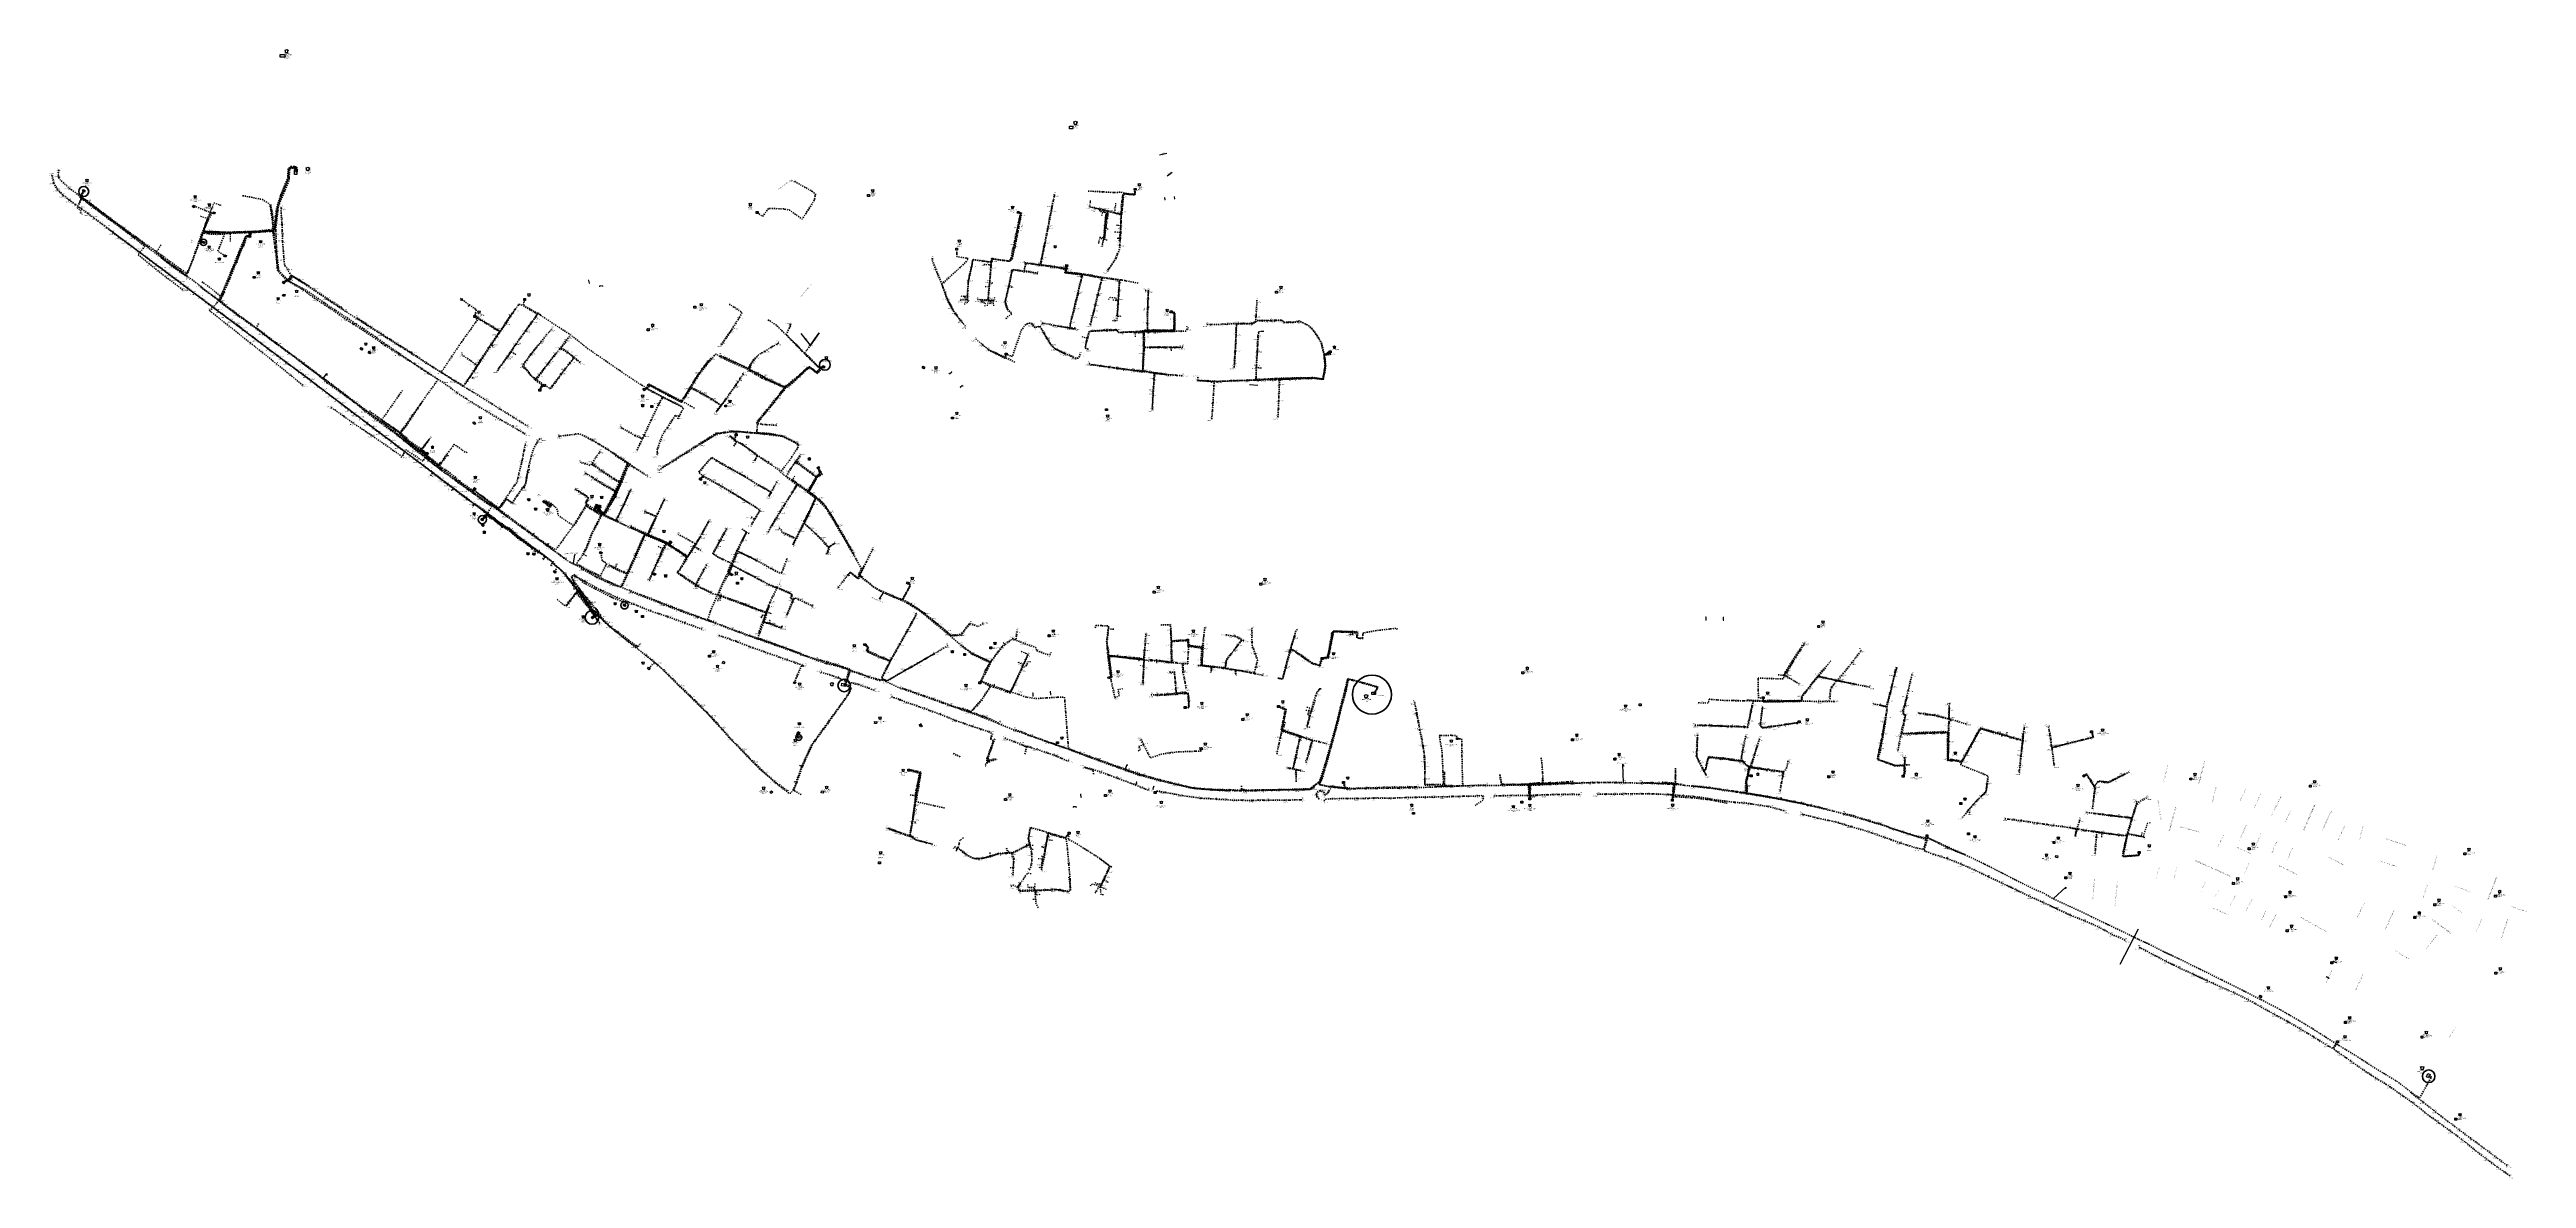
# Model space of a CAD drawing. Header units: millimetres. Extents: x 407682 to 413427, y 4045444 to 4048063.
import ezdxf
from ezdxf.enums import TextEntityAlignment as Align

# ---------------------------------------------------------------- set-up
doc = ezdxf.new("R2010")
doc.units = ezdxf.units.MM
for name, pattern in [('DASHDOT', [5, 2.5, -1.25, 0, -1.25]), ('DASHED', [3.75, 2.5, -1.25]), ('DASHED2', [0])]:
    doc.linetypes.add(name, pattern=pattern)
for name, color, linetype in [('DIREK_AG_TADILAT_BYSK', 3, 'Continuous'), ('GER_DUS_NOD_ISIM', 5, 'Continuous'), ('NIA_AG', 5, 'Continuous'), ('NIA_OG', 6, 'Continuous')]:
    doc.layers.add(name, color=color, linetype=linetype)
for name, color, linetype, lineweight in [('DIREK_AYD_YENI', 152, 'Continuous', 25), ('DIREK_BOX_YENI', 5, 'Continuous', 25), ('HAT_ABH_YERALTI_YENI', 6, 'DASHDOT', 80), ('HAT_ABONE_HAVAI_BYSK', 30, 'Continuous', 30), ('HAT_ABONE_HAVAI_MEVCUT', 56, 'Continuous', 30), ('HAT_ABONE_YERALTI_YENI', 30, 'DASHDOT', 30), ('HAT_AG_HAVAI_BYSK', 3, 'Continuous', 50), ('HAT_AG_YERALTI_MEVCUT', 126, 'DASHDOT', 50), ('HAT_AG_YERALTI_YENI', 3, 'DASHDOT', 50), ('HAT_AYD_YERALTI_YENI', 4, 'DASHDOT', 40), ('HAT_BOX_YERALTI_YENI', 5, 'DASHDOT', 50), ('HAT_OG_YERALTI_YENI', 1, 'DASHDOT', 70), ('KOFRE_ABONE_YENI', 6, 'Continuous', 25), ('KULLANICI', 1, 'Continuous', 25), ('NODE_ABONE_YENI', 5, 'Continuous', 25), ('NODE_AG_YENI', 5, 'Continuous', 25), ('NODE_AYD_YENI', 5, 'Continuous', 25), ('NODE_OG_MEVCUT', 5, 'Continuous', 25), ('NODE_OG_YENI', 5, 'Continuous', 25), ('TRAFO_ILERDE', 5, 'DASHED2', 30), ('TRAFO_MEVCUT', 5, 'Continuous', 30), ('TRAFO_TADILAT_BYSK', 5, 'Continuous', 30), ('TRAFO_YENI', 5, 'Continuous', 30)]:
    doc.layers.add(name, color=color, linetype=linetype, lineweight=lineweight)
doc.styles.add('Direk', font='B_CAD')
doc.styles.get("Standard").update_dxf_attribs({"font": 'Arial'})

# ---------------------------------------------------------------- blocks, each defined once
blk = doc.blocks.new('AG_NIA', base_point=(-64.4296, 129.8924))
at = {"layer": 'NIA_AG'}
for p, q in [((-64.429604, 132.292432), (-65.529604, 132.292432)), ((-64.429604, 127.492432), (-65.529604, 127.492432)), ((-64.429604, 127.492432), (-64.429604, 132.292432))]:
    blk.add_line(p, q, dxfattribs=at)
blk = doc.blocks.new('OG_NIA', base_point=(-43.6726, 128.9236))
at = {"layer": 'NIA_OG'}
for p, q in [((-43.672618, 132.403582), (-45.232618, 132.403582)), ((-43.672618, 125.443582), (-45.232618, 125.443582)), ((-43.672618, 125.443582), (-43.672618, 132.403582))]:
    blk.add_line(p, q, dxfattribs=at)
blk = doc.blocks.new('YIKYENYAP_BINA_KARE')
at = {"layer": 'TRAFO_TADILAT_BYSK', "linetype": 'Continuous'}
for p, q in [((-2.25, -2.25), (-2.25, 2.25)), ((-2.25, 2.25), (2.25, 2.25)), ((0, 1.8), (0, 2.7)), ((2.25, 2.25), (2.25, -2.25)), ((2.25, -2.25), (-2.25, -2.25))]:
    blk.add_line(p, q, dxfattribs=at)
for points in [[(-2.25, -2.25), (-2.25, 2.25), (0, 0)], [(0, 0), (2.25, -2.25), (2.25, 2.25)]]:
    blk.add_solid(points, dxfattribs=at)
blk = doc.blocks.new('YIKYENYAPBETKOSK')
at = {"layer": 'TRAFO_TADILAT_BYSK', "linetype": 'Continuous'}
for p, q in [((-3.4, 2), (0, 3.6)), ((-1.8, 2), (-3.4, 2)), ((-1.8, -2), (-1.8, 2)), ((0, 3.6), (3.4, 2)), ((1.8, 2), (1.8, -2)), ((3.4, 2), (1.8, 2)), ((1.8, -2), (-1.8, -2))]:
    blk.add_line(p, q, dxfattribs=at)
for points in [[(-1.8, -2), (-1.8, 2), (0, 0)], [(0, 0), (1.8, -2), (1.8, 2)]]:
    blk.add_solid(points, dxfattribs=at)
blk = doc.blocks.new('GERDEGMODDONBINA_KARE')
at = {"layer": 'TRAFO_TADILAT_BYSK', "linetype": 'Continuous'}
blk.add_hatch(color=256, dxfattribs=at).paths.add_polyline_path([(2.247501, 2.221484), (-2.252499, -2.278516), (2.247501, -2.278516)])
for p, q in [((-2.252499, -2.278516), (-2.252499, 2.221484)), ((-2.252499, 2.221484), (2.247501, 2.221484)), ((-0.002499, 1.771484), (-0.002499, 2.671484)), ((2.247501, 2.221484), (2.247501, -2.278516)), ((2.247501, -2.278516), (-2.252499, -2.278516))]:
    blk.add_line(p, q, dxfattribs=at)
blk.add_circle((-0.982664, 0.951648), 0.592516, dxfattribs=at)
for points in [[(-1.575179, 0.951648), (-1.563794, 0.836054), (-1.563794, 1.067242)], [(-1.563794, 1.067242), (-1.530077, 0.724903), (-1.530077, 1.178394)], [(-1.563794, 0.836054), (-1.563794, 1.067242), (-1.530077, 0.724903)], [(-1.530077, 1.178394), (-1.475323, 0.622464), (-1.475323, 1.280832)], [(-1.530077, 0.724903), (-1.530077, 1.178394), (-1.475323, 0.622464)], [(-1.475323, 1.280832), (-1.401636, 0.532677), (-1.401636, 1.37062)], [(-1.475323, 0.622464), (-1.475323, 1.280832), (-1.401636, 0.532677)], [(-1.401636, 1.37062), (-1.311848, 0.45899), (-1.311848, 1.444307)], [(-1.401636, 0.532677), (-1.401636, 1.37062), (-1.311848, 0.45899)], [(-1.311848, 1.444307), (-1.20941, 0.404235), (-1.20941, 1.499061)], [(-1.311848, 0.45899), (-1.311848, 1.444307), (-1.20941, 0.404235)], [(-1.20941, 1.499061), (-1.098258, 0.370518), (-1.098258, 1.532779)], [(-1.20941, 0.404235), (-1.20941, 1.499061), (-1.098258, 0.370518)], [(-1.098258, 1.532779), (-0.982664, 0.359133), (-0.982664, 1.544164)], [(-1.098258, 0.370518), (-1.098258, 1.532779), (-0.982664, 0.359133)], [(-0.982664, 0.359133), (-0.982664, 1.544164), (-0.86707, 0.370518)], [(-0.982664, 1.544164), (-0.86707, 0.370518), (-0.86707, 1.532779)], [(-0.86707, 0.370518), (-0.86707, 1.532779), (-0.755918, 0.404235)], [(-0.86707, 1.532779), (-0.755918, 0.404235), (-0.755918, 1.499061)], [(-0.755918, 0.404235), (-0.755918, 1.499061), (-0.65348, 0.45899)], [(-0.755918, 1.499061), (-0.65348, 0.45899), (-0.65348, 1.444307)], [(-0.65348, 0.45899), (-0.65348, 1.444307), (-0.563692, 0.532677)], [(-0.65348, 1.444307), (-0.563692, 0.532677), (-0.563692, 1.37062)], [(-0.563692, 0.532677), (-0.563692, 1.37062), (-0.490005, 0.622464)], [(-0.563692, 1.37062), (-0.490005, 0.622464), (-0.490005, 1.280832)], [(-0.490005, 0.622464), (-0.490005, 1.280832), (-0.435251, 0.724903)], [(-0.490005, 1.280832), (-0.435251, 0.724903), (-0.435251, 1.178394)], [(-0.435251, 0.724903), (-0.435251, 1.178394), (-0.401533, 0.836054)], [(-0.435251, 1.178394), (-0.401533, 0.836054), (-0.401533, 1.067242)], [(-0.401533, 0.836054), (-0.401533, 1.067242), (-0.390148, 0.951648)]]:
    blk.add_solid(points, dxfattribs=at)
blk = doc.blocks.new('GERDEGMODDONKSIZ')
at = {"layer": 'TRAFO_TADILAT_BYSK', "linetype": 'Continuous'}
blk.add_hatch(color=256, dxfattribs=at).paths.add_polyline_path([(-1.8, -2), (1.8, -2), (1.8, 2)])
for p, q in [((-3.4, 2), (0, 3.6)), ((-1.8, 2), (-3.4, 2)), ((-1.8, -2), (-1.8, 2)), ((-1.8, -2), (1.8, 2)), ((0, 3.6), (3.4, 2)), ((1.8, 2), (1.8, -2)), ((3.4, 2), (1.8, 2)), ((1.8, -2), (-1.8, -2))]:
    blk.add_line(p, q, dxfattribs=at)
blk.add_circle((0, 2), 0.592516, dxfattribs=at)
for points in [[(-0.592516, 2), (-0.581131, 1.884406), (-0.581131, 2.115594)], [(-0.581131, 2.115594), (-0.547413, 1.773254), (-0.547413, 2.226746)], [(-0.581131, 1.884406), (-0.581131, 2.115594), (-0.547413, 1.773254)], [(-0.547413, 2.226746), (-0.492659, 1.670816), (-0.492659, 2.329184)], [(-0.547413, 1.773254), (-0.547413, 2.226746), (-0.492659, 1.670816)], [(-0.492659, 2.329184), (-0.418972, 1.581028), (-0.418972, 2.418972)], [(-0.492659, 1.670816), (-0.492659, 2.329184), (-0.418972, 1.581028)], [(-0.418972, 2.418972), (-0.329184, 1.507341), (-0.329184, 2.492659)], [(-0.418972, 1.581028), (-0.418972, 2.418972), (-0.329184, 1.507341)], [(-0.329184, 2.492659), (-0.226746, 1.452587), (-0.226746, 2.547413)], [(-0.329184, 1.507341), (-0.329184, 2.492659), (-0.226746, 1.452587)], [(-0.226746, 2.547413), (-0.115594, 1.418869), (-0.115594, 2.581131)], [(-0.226746, 1.452587), (-0.226746, 2.547413), (-0.115594, 1.418869)], [(-0.115594, 2.581131), (0, 1.407484), (0, 2.592516)], [(-0.115594, 1.418869), (-0.115594, 2.581131), (0, 1.407484)], [(0, 1.407484), (0, 2.592516), (0.115594, 1.418869)], [(0, 2.592516), (0.115594, 1.418869), (0.115594, 2.581131)], [(0.115594, 1.418869), (0.115594, 2.581131), (0.226746, 1.452587)], [(0.115594, 2.581131), (0.226746, 1.452587), (0.226746, 2.547413)], [(0.226746, 1.452587), (0.226746, 2.547413), (0.329184, 1.507341)], [(0.226746, 2.547413), (0.329184, 1.507341), (0.329184, 2.492659)], [(0.329184, 1.507341), (0.329184, 2.492659), (0.418972, 1.581028)], [(0.329184, 2.492659), (0.418972, 1.581028), (0.418972, 2.418972)], [(0.418972, 1.581028), (0.418972, 2.418972), (0.492659, 1.670816)], [(0.418972, 2.418972), (0.492659, 1.670816), (0.492659, 2.329184)], [(0.492659, 1.670816), (0.492659, 2.329184), (0.547413, 1.773254)], [(0.492659, 2.329184), (0.547413, 1.773254), (0.547413, 2.226746)], [(0.547413, 1.773254), (0.547413, 2.226746), (0.581131, 1.884406)], [(0.547413, 2.226746), (0.581131, 1.884406), (0.581131, 2.115594)], [(0.581131, 1.884406), (0.581131, 2.115594), (0.592516, 2)]]:
    blk.add_solid(points, dxfattribs=at)
blk = doc.blocks.new('GERDEGBINA_KARE')
at = {"layer": 'TRAFO_TADILAT_BYSK', "linetype": 'Continuous'}
for p, q in [((-2.25, -2.25), (-2.25, 2.25)), ((-2.25, 2.25), (2.25, 2.25)), ((0, 1.8), (0, 2.7)), ((2.25, 2.25), (2.25, -2.25)), ((2.25, -2.25), (-2.25, -2.25))]:
    blk.add_line(p, q, dxfattribs=at)
blk.add_circle((0, 0), 0.592516, dxfattribs=at)
for points in [[(-0.592516, 0), (-0.581131, -0.115594), (-0.581131, 0.115594)], [(-0.581131, 0.115594), (-0.547413, -0.226746), (-0.547413, 0.226746)], [(-0.581131, -0.115594), (-0.581131, 0.115594), (-0.547413, -0.226746)], [(-0.547413, 0.226746), (-0.492659, -0.329184), (-0.492659, 0.329184)], [(-0.547413, -0.226746), (-0.547413, 0.226746), (-0.492659, -0.329184)], [(-0.492659, 0.329184), (-0.418972, -0.418972), (-0.418972, 0.418972)], [(-0.492659, -0.329184), (-0.492659, 0.329184), (-0.418972, -0.418972)], [(-0.418972, 0.418972), (-0.329184, -0.492659), (-0.329184, 0.492659)], [(-0.418972, -0.418972), (-0.418972, 0.418972), (-0.329184, -0.492659)], [(-0.329184, 0.492659), (-0.226746, -0.547413), (-0.226746, 0.547413)], [(-0.329184, -0.492659), (-0.329184, 0.492659), (-0.226746, -0.547413)], [(-0.226746, 0.547413), (-0.115594, -0.581131), (-0.115594, 0.581131)], [(-0.226746, -0.547413), (-0.226746, 0.547413), (-0.115594, -0.581131)], [(-0.115594, 0.581131), (0, -0.592516), (0, 0.592516)], [(-0.115594, -0.581131), (-0.115594, 0.581131), (0, -0.592516)], [(0, -0.592516), (0, 0.592516), (0.115594, -0.581131)], [(0, 0.592516), (0.115594, -0.581131), (0.115594, 0.581131)], [(0.115594, -0.581131), (0.115594, 0.581131), (0.226746, -0.547413)], [(0.115594, 0.581131), (0.226746, -0.547413), (0.226746, 0.547413)], [(0.226746, -0.547413), (0.226746, 0.547413), (0.329184, -0.492659)], [(0.226746, 0.547413), (0.329184, -0.492659), (0.329184, 0.492659)], [(0.329184, -0.492659), (0.329184, 0.492659), (0.418972, -0.418972)], [(0.329184, 0.492659), (0.418972, -0.418972), (0.418972, 0.418972)], [(0.418972, -0.418972), (0.418972, 0.418972), (0.492659, -0.329184)], [(0.418972, 0.418972), (0.492659, -0.329184), (0.492659, 0.329184)], [(0.492659, -0.329184), (0.492659, 0.329184), (0.547413, -0.226746)], [(0.492659, 0.329184), (0.547413, -0.226746), (0.547413, 0.226746)], [(0.547413, -0.226746), (0.547413, 0.226746), (0.581131, -0.115594)], [(0.547413, 0.226746), (0.581131, -0.115594), (0.581131, 0.115594)], [(0.581131, -0.115594), (0.581131, 0.115594), (0.592516, 0)]]:
    blk.add_solid(points, dxfattribs=at)
blk = doc.blocks.new('GERDEGMBK')
at = {"layer": 'TRAFO_TADILAT_BYSK', "linetype": 'Continuous'}
for p, q in [((-3.4, 2), (0, 3.6)), ((-1.8, 2), (-3.4, 2)), ((-1.8, -2), (-1.8, 2)), ((0, 3.6), (3.4, 2)), ((1.8, 2), (1.8, -2)), ((3.4, 2), (1.8, 2)), ((1.8, -2), (-1.8, -2))]:
    blk.add_line(p, q, dxfattribs=at)
blk.add_circle((0, 0), 0.592516, dxfattribs=at)
for points in [[(-0.592516, 0), (-0.581131, -0.115594), (-0.581131, 0.115594)], [(-0.581131, 0.115594), (-0.547413, -0.226746), (-0.547413, 0.226746)], [(-0.581131, -0.115594), (-0.581131, 0.115594), (-0.547413, -0.226746)], [(-0.547413, 0.226746), (-0.492659, -0.329184), (-0.492659, 0.329184)], [(-0.547413, -0.226746), (-0.547413, 0.226746), (-0.492659, -0.329184)], [(-0.492659, 0.329184), (-0.418972, -0.418972), (-0.418972, 0.418972)], [(-0.492659, -0.329184), (-0.492659, 0.329184), (-0.418972, -0.418972)], [(-0.418972, 0.418972), (-0.329184, -0.492659), (-0.329184, 0.492659)], [(-0.418972, -0.418972), (-0.418972, 0.418972), (-0.329184, -0.492659)], [(-0.329184, 0.492659), (-0.226746, -0.547413), (-0.226746, 0.547413)], [(-0.329184, -0.492659), (-0.329184, 0.492659), (-0.226746, -0.547413)], [(-0.226746, 0.547413), (-0.115594, -0.581131), (-0.115594, 0.581131)], [(-0.226746, -0.547413), (-0.226746, 0.547413), (-0.115594, -0.581131)], [(-0.115594, 0.581131), (0, -0.592516), (0, 0.592516)], [(-0.115594, -0.581131), (-0.115594, 0.581131), (0, -0.592516)], [(0, -0.592516), (0, 0.592516), (0.115594, -0.581131)], [(0, 0.592516), (0.115594, -0.581131), (0.115594, 0.581131)], [(0.115594, -0.581131), (0.115594, 0.581131), (0.226746, -0.547413)], [(0.115594, 0.581131), (0.226746, -0.547413), (0.226746, 0.547413)], [(0.226746, -0.547413), (0.226746, 0.547413), (0.329184, -0.492659)], [(0.226746, 0.547413), (0.329184, -0.492659), (0.329184, 0.492659)], [(0.329184, -0.492659), (0.329184, 0.492659), (0.418972, -0.418972)], [(0.329184, 0.492659), (0.418972, -0.418972), (0.418972, 0.418972)], [(0.418972, -0.418972), (0.418972, 0.418972), (0.492659, -0.329184)], [(0.418972, 0.418972), (0.492659, -0.329184), (0.492659, 0.329184)], [(0.492659, -0.329184), (0.492659, 0.329184), (0.547413, -0.226746)], [(0.492659, 0.329184), (0.547413, -0.226746), (0.547413, 0.226746)], [(0.547413, -0.226746), (0.547413, 0.226746), (0.581131, -0.115594)], [(0.547413, 0.226746), (0.581131, -0.115594), (0.581131, 0.115594)], [(0.581131, -0.115594), (0.581131, 0.115594), (0.592516, 0)]]:
    blk.add_solid(points, dxfattribs=at)
blk = doc.blocks.new('GERDEGBA')
at = {"layer": 'TRAFO_TADILAT_BYSK', "linetype": 'Continuous'}
for p, q in [((-3.4, 2), (0, 3.6)), ((-1.8, 2), (-3.4, 2)), ((-1.8, -2), (-1.8, 2)), ((0, 3.6), (3.4, 2)), ((1.8, 2), (1.8, -2)), ((3.4, 2), (1.8, 2)), ((1.8, -2), (-1.8, -2))]:
    blk.add_line(p, q, dxfattribs=at)
blk.add_circle((0, 0), 0.592516, dxfattribs=at)
for points in [[(-0.592516, 0), (-0.581131, -0.115594), (-0.581131, 0.115594)], [(-0.581131, 0.115594), (-0.547413, -0.226746), (-0.547413, 0.226746)], [(-0.581131, -0.115594), (-0.581131, 0.115594), (-0.547413, -0.226746)], [(-0.547413, 0.226746), (-0.492659, -0.329184), (-0.492659, 0.329184)], [(-0.547413, -0.226746), (-0.547413, 0.226746), (-0.492659, -0.329184)], [(-0.492659, 0.329184), (-0.418972, -0.418972), (-0.418972, 0.418972)], [(-0.492659, -0.329184), (-0.492659, 0.329184), (-0.418972, -0.418972)], [(-0.418972, 0.418972), (-0.329184, -0.492659), (-0.329184, 0.492659)], [(-0.418972, -0.418972), (-0.418972, 0.418972), (-0.329184, -0.492659)], [(-0.329184, 0.492659), (-0.226746, -0.547413), (-0.226746, 0.547413)], [(-0.329184, -0.492659), (-0.329184, 0.492659), (-0.226746, -0.547413)], [(-0.226746, 0.547413), (-0.115594, -0.581131), (-0.115594, 0.581131)], [(-0.226746, -0.547413), (-0.226746, 0.547413), (-0.115594, -0.581131)], [(-0.115594, 0.581131), (0, -0.592516), (0, 0.592516)], [(-0.115594, -0.581131), (-0.115594, 0.581131), (0, -0.592516)], [(0, -0.592516), (0, 0.592516), (0.115594, -0.581131)], [(0, 0.592516), (0.115594, -0.581131), (0.115594, 0.581131)], [(0.115594, -0.581131), (0.115594, 0.581131), (0.226746, -0.547413)], [(0.115594, 0.581131), (0.226746, -0.547413), (0.226746, 0.547413)], [(0.226746, -0.547413), (0.226746, 0.547413), (0.329184, -0.492659)], [(0.226746, 0.547413), (0.329184, -0.492659), (0.329184, 0.492659)], [(0.329184, -0.492659), (0.329184, 0.492659), (0.418972, -0.418972)], [(0.329184, 0.492659), (0.418972, -0.418972), (0.418972, 0.418972)], [(0.418972, -0.418972), (0.418972, 0.418972), (0.492659, -0.329184)], [(0.418972, 0.418972), (0.492659, -0.329184), (0.492659, 0.329184)], [(0.492659, -0.329184), (0.492659, 0.329184), (0.547413, -0.226746)], [(0.492659, 0.329184), (0.547413, -0.226746), (0.547413, 0.226746)], [(0.547413, -0.226746), (0.547413, 0.226746), (0.581131, -0.115594)], [(0.547413, 0.226746), (0.581131, -0.115594), (0.581131, 0.115594)], [(0.581131, -0.115594), (0.581131, 0.115594), (0.592516, 0)]]:
    blk.add_solid(points, dxfattribs=at)
at = {"layer": 'TRAFO_TADILAT_BYSK', "linetype": 'Continuous', "width": 0.6}
blk.add_text('B.A.', height=2, rotation=90, dxfattribs=at).set_placement((4.178685, -0.129101), align=Align.CENTER)
blk = doc.blocks.new('MODDONBINA_KARE')
at = {"layer": 'TRAFO_TADILAT_BYSK', "linetype": 'Continuous'}
for p, q in [((-2.25, -2.25), (-2.25, 2.25)), ((-2.25, 2.25), (2.25, 2.25)), ((2.25, 2.25), (-2.25, -2.25)), ((0, 1.8), (0, 2.7)), ((2.25, 2.25), (2.25, -2.25)), ((2.25, -2.25), (-2.25, -2.25))]:
    blk.add_line(p, q, dxfattribs=at)
blk.add_solid([(-2.25, -2.25), (2.25, -2.25), (2.25, 2.25)], dxfattribs=at)
blk = doc.blocks.new('MODDONBA')
at = {"layer": 'TRAFO_TADILAT_BYSK', "linetype": 'Continuous'}
for p, q in [((-3.4, 2), (0, 3.6)), ((-1.8, 2), (-3.4, 2)), ((1.8, 2), (-1.8, -2)), ((-1.8, -2), (-1.8, 2)), ((0, 3.6), (3.4, 2)), ((3.4, 2), (1.8, 2)), ((1.8, 2), (1.8, -2)), ((1.8, -2), (-1.8, -2))]:
    blk.add_line(p, q, dxfattribs=at)
blk.add_solid([(-1.8, -2), (1.8, -2), (1.8, 2)], dxfattribs=at)
at = {"layer": 'TRAFO_TADILAT_BYSK', "linetype": 'Continuous', "width": 0.6}
blk.add_text('B.A.', height=2, rotation=90, dxfattribs=at).set_placement((4.178685, -0.129101), align=Align.CENTER)
blk = doc.blocks.new('GERDEGMODDONBA')
at = {"layer": 'TRAFO_TADILAT_BYSK', "linetype": 'Continuous'}
for p, q in [((-3.4, 2), (0, 3.6)), ((-1.8, 2), (-3.4, 2)), ((1.8, 2), (-1.8, -2)), ((-1.8, -2), (-1.8, 2)), ((0, 3.6), (3.4, 2)), ((3.4, 2), (1.8, 2)), ((1.8, 2), (1.8, -2)), ((1.8, -2), (-1.8, -2))]:
    blk.add_line(p, q, dxfattribs=at)
at = {"layer": 'TRAFO_TADILAT_BYSK'}
blk.add_circle((0, 2), 0.592516, dxfattribs=at)
at = {"layer": 'TRAFO_TADILAT_BYSK', "linetype": 'Continuous'}
blk.add_solid([(-1.8, -2), (1.8, -2), (1.8, 2)], dxfattribs=at)
at = {"layer": 'TRAFO_TADILAT_BYSK'}
for points in [[(-0.592516, 2), (-0.581131, 1.884406), (-0.581131, 2.115594)], [(-0.581131, 2.115594), (-0.547413, 1.773254), (-0.547413, 2.226746)], [(-0.581131, 1.884406), (-0.581131, 2.115594), (-0.547413, 1.773254)], [(-0.547413, 2.226746), (-0.492659, 1.670816), (-0.492659, 2.329184)], [(-0.547413, 1.773254), (-0.547413, 2.226746), (-0.492659, 1.670816)], [(-0.492659, 2.329184), (-0.418972, 1.581028), (-0.418972, 2.418972)], [(-0.492659, 1.670816), (-0.492659, 2.329184), (-0.418972, 1.581028)], [(-0.418972, 2.418972), (-0.329184, 1.507341), (-0.329184, 2.492659)], [(-0.418972, 1.581028), (-0.418972, 2.418972), (-0.329184, 1.507341)], [(-0.329184, 2.492659), (-0.226746, 1.452587), (-0.226746, 2.547413)], [(-0.329184, 1.507341), (-0.329184, 2.492659), (-0.226746, 1.452587)], [(-0.226746, 2.547413), (-0.115594, 1.418869), (-0.115594, 2.581131)], [(-0.226746, 1.452587), (-0.226746, 2.547413), (-0.115594, 1.418869)], [(-0.115594, 2.581131), (0, 1.407484), (0, 2.592516)], [(-0.115594, 1.418869), (-0.115594, 2.581131), (0, 1.407484)], [(0, 1.407484), (0, 2.592516), (0.115594, 1.418869)], [(0, 2.592516), (0.115594, 1.418869), (0.115594, 2.581131)], [(0.115594, 1.418869), (0.115594, 2.581131), (0.226746, 1.452587)], [(0.115594, 2.581131), (0.226746, 1.452587), (0.226746, 2.547413)], [(0.226746, 1.452587), (0.226746, 2.547413), (0.329184, 1.507341)], [(0.226746, 2.547413), (0.329184, 1.507341), (0.329184, 2.492659)], [(0.329184, 1.507341), (0.329184, 2.492659), (0.418972, 1.581028)], [(0.329184, 2.492659), (0.418972, 1.581028), (0.418972, 2.418972)], [(0.418972, 1.581028), (0.418972, 2.418972), (0.492659, 1.670816)], [(0.418972, 2.418972), (0.492659, 1.670816), (0.492659, 2.329184)], [(0.492659, 1.670816), (0.492659, 2.329184), (0.547413, 1.773254)], [(0.492659, 2.329184), (0.547413, 1.773254), (0.547413, 2.226746)], [(0.547413, 1.773254), (0.547413, 2.226746), (0.581131, 1.884406)], [(0.547413, 2.226746), (0.581131, 1.884406), (0.581131, 2.115594)], [(0.581131, 1.884406), (0.581131, 2.115594), (0.592516, 2)]]:
    blk.add_solid(points, dxfattribs=at)
at = {"layer": 'TRAFO_TADILAT_BYSK', "linetype": 'Continuous', "width": 0.6}
blk.add_text('B.A.', height=2, rotation=90, dxfattribs=at).set_placement((4.178685, -0.129101), align=Align.CENTER)
blk = doc.blocks.new('YENI_BINA_KARE')
blk.add_hatch(color=5).paths.add_polyline_path([(-2.25, -2.25), (2.25, -2.25), (2.25, 2.25), (-2.25, 2.25)])
at = {"layer": 'TRAFO_TADILAT_BYSK', "linetype": 'Continuous'}
for p, q in [((-2.25, -2.25), (-2.25, 2.25)), ((-2.25, 2.25), (2.25, 2.25)), ((0, 1.8), (0, 2.7)), ((2.25, 2.25), (2.25, -2.25)), ((2.25, -2.25), (-2.25, -2.25))]:
    blk.add_line(p, q, dxfattribs=at)
blk = doc.blocks.new('YENI_BETKOSK')
at = {"layer": 'TRAFO_YENI', "linetype": 'Continuous'}
for p, q in [((-3.4, 2), (0, 3.6)), ((-1.8, 2), (-3.4, 2)), ((-1.8, -2), (-1.8, 2)), ((0, 3.6), (3.4, 2)), ((3.4, 2), (1.8, 2)), ((1.8, 2), (1.8, -2)), ((1.8, -2), (-1.8, -2))]:
    blk.add_line(p, q, dxfattribs=at)
for points in [[(-3.4, 2), (-1.8, 2), (-1.8, 2.752941)], [(-1.8, 2.752941), (0, -2), (0, 3.6)], [(-1.8, -2), (-1.8, 2.752941), (0, -2)], [(0, -2), (0, 3.6), (1.8, -2)], [(0, 3.6), (1.8, -2), (1.8, 2.752941)], [(1.8, 2), (1.8, 2.752941), (3.4, 2)]]:
    blk.add_solid(points, dxfattribs=at)
blk = doc.blocks.new('MEV_INDMERK_KARE')
at = {"layer": 'TRAFO_MEVCUT', "linetype": 'Continuous'}
for p, q in [((-5.268651, -2.925), (-5.268651, 2.925)), ((-5.268651, 2.925), (5.268651, 2.925)), ((0, 2.535), (0, 3.315)), ((5.268651, 2.925), (5.268651, -2.925)), ((5.268651, -2.925), (-5.268651, -2.925))]:
    blk.add_line(p, q, dxfattribs=at)
blk = doc.blocks.new('MEV_INDMERK')
at = {"layer": 'TRAFO_MEVCUT', "linetype": 'Continuous'}
for p, q in [((-4.4, 2.4), (0, 4.6)), ((-2.8, 2.4), (-4.4, 2.4)), ((-2.8, -2.4), (-2.8, 2.4)), ((0, 4.6), (4.4, 2.4)), ((4.4, 2.4), (2.8, 2.4)), ((2.8, -2.4), (2.8, 2.4)), ((-2.8, -2.4), (2.8, -2.4))]:
    blk.add_line(p, q, dxfattribs=at)
at = {"layer": 'TRAFO_MEVCUT', "linetype": 'Continuous', "width": 0.6}
blk.add_text('İND.', height=2, rotation=90, dxfattribs=at).set_placement((5.417363, -0.010583), align=Align.CENTER)
blk = doc.blocks.new('MEV_BINA_KARE')
at = {"layer": 'TRAFO_MEVCUT', "linetype": 'Continuous'}
for p, q in [((-2.25, -2.25), (-2.25, 2.25)), ((-2.25, 2.25), (2.25, 2.25)), ((0, 1.8), (0, 2.7)), ((2.25, 2.25), (2.25, -2.25)), ((2.25, -2.25), (-2.25, -2.25))]:
    blk.add_line(p, q, dxfattribs=at)
blk = doc.blocks.new('MEV_DAPT')
at = {"layer": 'TRAFO_MEVCUT', "linetype": 'Continuous'}
for p, q in [((-3.4, 2), (0, 3.6)), ((-1.8, 2), (-3.4, 2)), ((-1.8, -2), (-1.8, 2)), ((0, 3.6), (3.4, 2)), ((3.4, 2), (1.8, 2)), ((1.8, 2), (1.8, -2)), ((1.8, -2), (-1.8, -2))]:
    blk.add_line(p, q, dxfattribs=at)
blk = doc.blocks.new('MEV_OZELBINA_KARE')
at = {"layer": 'TRAFO_MEVCUT', "linetype": 'Continuous'}
for p, q in [((-2.25, 2.25), (2.25, 2.25)), ((-2.25, -2.25), (-2.25, 2.25)), ((0, 1.8), (0, 2.7)), ((2.25, 2.25), (2.25, -2.25)), ((2.25, -2.25), (-2.25, -2.25))]:
    blk.add_line(p, q, dxfattribs=at)
for centre, radius in [((0, -0.215091), 1.049264), ((-0.592312, 1.488957), 0.15614), ((0.592312, 1.488957), 0.15614)]:
    blk.add_circle(centre, radius, dxfattribs=at)
blk = doc.blocks.new('MEV_DAPT_OZEL')
at = {"layer": 'TRAFO_MEVCUT', "linetype": 'Continuous'}
for p, q in [((-3.4, 2), (0, 3.6)), ((-1.8, 2), (-3.4, 2)), ((-1.8, -2), (-1.8, 2)), ((0, 3.6), (3.4, 2)), ((1.8, 2), (1.8, -2)), ((3.4, 2), (1.8, 2)), ((1.8, -2), (-1.8, -2))]:
    blk.add_line(p, q, dxfattribs=at)
for centre, radius in [((0, 0), 1.049264), ((-0.592312, 1.704048), 0.15614), ((0.592312, 1.704048), 0.15614)]:
    blk.add_circle(centre, radius, dxfattribs=at)
blk = doc.blocks.new('MEV_BETKOSK_OZEL')
at = {"layer": 'TRAFO_MEVCUT', "linetype": 'Continuous'}
for p, q in [((-3.4, 2), (0, 3.6)), ((-1.8, 2), (-3.4, 2)), ((-1.8, -2), (-1.8, 2)), ((0, 3.6), (3.4, 2)), ((3.4, 2), (1.8, 2)), ((1.8, 2), (1.8, -2)), ((1.8, -2), (-1.8, -2))]:
    blk.add_line(p, q, dxfattribs=at)
for centre, radius in [((0, 0), 1.049264), ((-0.592312, 1.704048), 0.15614), ((0.592312, 1.704048), 0.15614)]:
    blk.add_circle(centre, radius, dxfattribs=at)
blk = doc.blocks.new('MEV_BETKOSK')
at = {"layer": 'TRAFO_MEVCUT', "linetype": 'Continuous'}
for p, q in [((-3.4, 2), (0, 3.6)), ((-1.8, 2), (-3.4, 2)), ((-1.8, -2), (-1.8, 2)), ((0, 3.6), (3.4, 2)), ((3.4, 2), (1.8, 2)), ((1.8, 2), (1.8, -2)), ((1.8, -2), (-1.8, -2))]:
    blk.add_line(p, q, dxfattribs=at)
blk = doc.blocks.new('MEV_BINA_KARE_GUC')
at = {"layer": 'TRAFO_ILERDE'}
blk.add_hatch(color=256, dxfattribs=at).paths.add_polyline_path([(-2.25, 0), (-2.25, -2.25), (2.25, -2.25), (2.25, 0)])
blk.add_line((-2.25, 0), (2.25, 0), dxfattribs=at)
at = {"layer": 'TRAFO_MEVCUT', "linetype": 'Continuous'}
for p, q in [((-2.25, -2.25), (-2.25, 2.25)), ((-2.25, 2.25), (2.25, 2.25)), ((0, 1.8), (0, 2.7)), ((2.25, 2.25), (2.25, -2.25)), ((2.25, -2.25), (-2.25, -2.25))]:
    blk.add_line(p, q, dxfattribs=at)
blk = doc.blocks.new('MEV_DAPT_GUC')
at = {"layer": 'TRAFO_ILERDE'}
blk.add_hatch(color=256, dxfattribs=at).paths.add_polyline_path([(1.8, -2), (1.8, 0), (-1.8, 0), (-1.8, -2)])
blk.add_line((-1.8, 0), (1.8, 0), dxfattribs=at)
at = {"layer": 'TRAFO_MEVCUT', "linetype": 'Continuous'}
for p, q in [((-3.4, 2), (0, 3.6)), ((-1.8, 2), (-3.4, 2)), ((-1.8, -2), (-1.8, 2)), ((0, 3.6), (3.4, 2)), ((3.4, 2), (1.8, 2)), ((1.8, 2), (1.8, -2)), ((1.8, -2), (-1.8, -2))]:
    blk.add_line(p, q, dxfattribs=at)
blk = doc.blocks.new('MEV_BETKOSK_GUC')
at = {"layer": 'TRAFO_ILERDE'}
blk.add_hatch(color=256, dxfattribs=at).paths.add_polyline_path([(-1.8, 0), (-1.8, -2), (1.8, -2), (1.8, 0)])
blk.add_line((-1.8, 0), (1.8, 0), dxfattribs=at)
at = {"layer": 'TRAFO_MEVCUT', "linetype": 'Continuous'}
for p, q in [((-3.4, 2), (0, 3.6)), ((-1.8, 2), (-3.4, 2)), ((-1.8, -2), (-1.8, 2)), ((0, 3.6), (3.4, 2)), ((3.4, 2), (1.8, 2)), ((1.8, 2), (1.8, -2)), ((1.8, -2), (-1.8, -2))]:
    blk.add_line(p, q, dxfattribs=at)
blk = doc.blocks.new('MEV_DM_KARE')
at = {"layer": 'TRAFO_MEVCUT', "linetype": 'Continuous'}
for p, q in [((-4.113809, 2.925), (4.113809, 2.925)), ((-4.113809, -2.925), (-4.113809, 2.925)), ((0, 2.475), (0, 3.375)), ((4.113809, 2.925), (4.113809, -2.925)), ((4.113809, -2.925), (-4.113809, -2.925))]:
    blk.add_line(p, q, dxfattribs=at)
blk = doc.blocks.new('MEV_DM')
at = {"layer": 'TRAFO_MEVCUT', "linetype": 'Continuous'}
for p, q in [((-4.4, 2.4), (0, 4.6)), ((-2.8, 2.4), (-4.4, 2.4)), ((-2.8, -2.4), (-2.8, 2.4)), ((0, 4.6), (4.4, 2.4)), ((4.4, 2.4), (2.8, 2.4)), ((2.8, -2.4), (2.8, 2.4)), ((-2.8, -2.4), (2.8, -2.4))]:
    blk.add_line(p, q, dxfattribs=at)
at = {"layer": 'TRAFO_MEVCUT', "linetype": 'Continuous', "width": 0.6}
blk.add_text('DM', height=2, rotation=90, dxfattribs=at).set_placement((5.417363, -0.010583), align=Align.CENTER)
blk = doc.blocks.new('MEV_MOD')
at = {"layer": 'TRAFO_MEVCUT', "linetype": 'Continuous'}
for p, q in [((-3.4, 2), (0, 3.6)), ((-1.8, 2), (-3.4, 2)), ((-1.8, -2), (-1.8, 2)), ((0, 3.6), (3.4, 2)), ((3.4, 2), (1.8, 2)), ((1.8, 2), (1.8, -2)), ((1.8, -2), (-1.8, -2))]:
    blk.add_line(p, q, dxfattribs=at)
blk = doc.blocks.new('MEV_DIREK')
h = blk.add_hatch(color=32)
h.paths.add_polyline_path([(-2.1, 1), (-2.4, 1.1), (-3.3, -0.5), (-3.1, -0.7), (-2.7, 0.1), (-1.9, -0.4), (-1.8, -0.2), (-2.6, 0.2)])
h.paths.add_polyline_path([(-3.5, -0.2), (-3.3, -0.2), (-2.6, 1), (-2.7, 1.1)])
h.paths.add_polyline_path([(-3.5, 0.3), (-3.4, 0.2), (-3.1, 0.8), (-3.2, 0.9)])
h.paths.add_polyline_path([(-3.6, 0.8), (-3.7, 0.7), (-3.5, 0.6), (-3.5, 0.7)])
h.paths.add_polyline_path([(-1.5, -2.3), (-2.3, -2.3), (-2.5, -3.5), (-2.4, -3.5), (-2.2, -2.5), (-1.9, -2.5), (-2.1, -3.5), (-2, -3.5), (-1.8, -2.5), (-1.5, -2.5), (-1.7, -3.5), (-1.6, -3.5), (-1.4, -2.5), (-1.1, -2.5), (-1.3, -3.5), (-1.2, -3.5), (-1, -2.5), (-0.7, -2.5), (-0.9, -3.5), (-0.8, -3.5), (-0.6, -2.3), (-1.3, -2.3), (-1.3, -1.4), (-1.5, -1.4)])
at = {"layer": 'TRAFO_MEVCUT'}
for points in [[(2.4, -1.6), (2.1, -1.9), (2.1, -1.4), (1.9, -1.4), (2, -2.3), (2.2, -2), (2.3, -2.7), (2.1, -2.7), (2.4, -2.9), (2.4, -2.9), (2.6, -2.5), (2.4, -2.6)], [(2.4, -1.6), (2.1, -1.9), (2.1, -1.4), (1.9, -1.4), (2, -2.3), (2.2, -2), (2.3, -2.7), (2.1, -2.7), (2.4, -2.9), (2, -3.2), (2.2, -3.8), (2.3, -3.7), (2.1, -3.3), (2.3, -3.1), (2.4, -3.6), (2.5, -3.6), (2.3, -3.1), (2.5, -2.9), (2.7, -3.4), (2.7, -3.4), (2.6, -2.9), (2.7, -2.8), (2.9, -3.2), (3, -3.2), (2.8, -2.7), (3, -2.6), (3.1, -3.1), (3.2, -3), (3, -2.4), (2.4, -2.9), (2.6, -2.5), (2.4, -2.6)], [(3, -2.6), (3.1, -3.1), (3.2, -3), (3, -2.4), (2.4, -2.9), (2.6, -2.5), (2.4, -2.6), (2.4, -1.6), (2.1, -1.9), (2.1, -1.4), (1.9, -1.4), (2, -2.3), (2.2, -2), (2.3, -2.7), (2.1, -2.7), (2.4, -2.9), (2, -3.2), (2.2, -3.8), (2.3, -3.7), (2.1, -3.3), (2.3, -3.1), (2.4, -3.6), (2.5, -3.6), (2.3, -3.1), (2.5, -2.9), (2.7, -3.4), (2.7, -3.4), (2.6, -2.9), (2.7, -2.8), (2.9, -3.2), (3, -3.2), (2.8, -2.7)]]:
    blk.add_hatch(color=32, dxfattribs=at).paths.add_polyline_path(points)
at = {"layer": 'TRAFO_MEVCUT', "linetype": 'Continuous'}
for p, q in [((-2.5, -1.4), (0, 2.9)), ((2.5, -1.4), (0, 2.9)), ((-2.5, -1.4), (2.5, -1.4))]:
    blk.add_line(p, q, dxfattribs=at)
at = {"layer": 'TRAFO_MEVCUT', "color": 32, "flags": 128}
blk.add_lwpolyline([(1.9, -1.4), (2.1, -1.4), (2.1, -1.9), (2.4, -1.6), (2.4, -2.6), (2.6, -2.5), (2.4, -2.9), (3, -2.4), (3.2, -3), (3.1, -3.1), (3, -2.6), (2.8, -2.7), (3, -3.2), (2.9, -3.2), (2.7, -2.8), (2.6, -2.9), (2.7, -3.4), (2.7, -3.4), (2.5, -2.9), (2.3, -3.1), (2.5, -3.6), (2.4, -3.6), (2.3, -3.1), (2.1, -3.3), (2.3, -3.7), (2.2, -3.8), (2, -3.2), (2.4, -2.9), (2.1, -2.7), (2.3, -2.7), (2.2, -2), (2, -2.3), (1.9, -1.4)], dxfattribs=at)
at = {"layer": 'TRAFO_TADILAT_BYSK', "color": 32, "flags": 128}
for points in [[(-3.5, 0.6), (-3.5, 0.7), (-3.6, 0.8), (-3.7, 0.7), (-3.5, 0.6)], [(-3.3, -0.2), (-2.6, 1), (-2.7, 1.1), (-3.5, -0.2), (-3.3, -0.2)], [(-3.4, 0.2), (-3.1, 0.8), (-3.2, 0.9), (-3.5, 0.3), (-3.4, 0.2)], [(-1.8, -0.2), (-2.6, 0.2), (-2.1, 1), (-2.4, 1.1), (-3.3, -0.5), (-3.1, -0.7), (-2.7, 0.1), (-1.9, -0.4), (-1.8, -0.2)], [(-1.3, -1.4), (-1.5, -1.4), (-1.5, -2.3), (-2.3, -2.3), (-2.5, -3.5), (-2.4, -3.5), (-2.2, -2.5), (-1.9, -2.5), (-2.1, -3.5), (-2, -3.5), (-1.8, -2.5), (-1.5, -2.5), (-1.7, -3.5), (-1.6, -3.5), (-1.4, -2.5), (-1.1, -2.5), (-1.3, -3.5), (-1.2, -3.5), (-1, -2.5), (-0.7, -2.5), (-0.9, -3.5), (-0.8, -3.5), (-0.6, -2.3), (-1.3, -2.3), (-1.3, -1.4)]]:
    blk.add_lwpolyline(points, dxfattribs=at)

msp = doc.modelspace()

# ---------------------------------------------------------------- linework, layer by layer
at = {"layer": 'HAT_ABH_YERALTI_YENI', "flags": 128}
for points in [[(408243.52273, 4047791.588248), (408239.681472, 4047790.66772), (408235.684805, 4047786.869235), (408234.423441, 4047764.422665), (408218.508803, 4047726.138861), (408212.44129, 4047707.069534), (408208.808217, 4047695.056639), (408203.020899, 4047649.209164), (408199.53431, 4047642.365589), (408169.771554, 4047640.155977), (408147.400101, 4047639.225326), (408143.802501, 4047629.948422), (408137.884515, 4047631.314111), (408130.239446, 4047614.062252), (408086.038845, 4047506.732007), (408077.76162, 4047488.250647), (408073.752285, 4047479.440702), (408079.205588, 4047475.189702), (408115.7353, 4047447.758945), (408160.455425, 4047415.786291), (408198.832732, 4047386.60928), (408235.206073, 4047360.612466), (408279.102221, 4047326.990224), (408320.144404, 4047296.053985), (408366.201399, 4047261.457175), (408387.808041, 4047244.707984), (408407.256151, 4047230.920145), (408445.050743, 4047202.459257), (408454.840486, 4047195.808168), (408460.637304, 4047193.918835), (408473.605001, 4047183.828077), (408507.340634, 4047156.360528), (408532.548882, 4047133.418672), (408563.516014, 4047110.767141), (408593.63999, 4047088.340801), (408621.871794, 4047066.915342), (408661.761989, 4047038.070413), (408700.088691, 4047010.39685), (408713.92904, 4047000.513866), (408725.539852, 4046991.694115), (408783.313623, 4046949.669216), (408839.029488, 4046910.308518), (408874.936976, 4046882.816543), (408889.471647, 4046873.051699), (408912.112729, 4046862.580198), (408967.838437, 4046833.162257), (409016.957272, 4046811.580018), (409045.164288, 4046801.108518), (409149.220473, 4046761.063081), (409203.273317, 4046740.659262), (409234.178395, 4046728.885899), (409285.283627, 4046709.116624), (409339.397301, 4046689.972246), (409397.931876, 4046669.374152), (409483.755699, 4046637.847306), (409507.351481, 4046632.904946), (409537.16507, 4046623.65795), (409527.599213, 4046592.887775), (409524.347, 4046588.662)], [(408146.271, 4047629.108), (408149.102394, 4047633.587363), (408149.763, 4047636.857363), (408150.060273, 4047638.112515), (408166.773446, 4047639.120476), (408199.541948, 4047641.128959), (408201.268374, 4047643.092547), (408204.050333, 4047647.03787), (408205.710257, 4047659.805722), (408210.935326, 4047698.539678), (408219.508741, 4047724.361455), (408235.485473, 4047764.938476), (408235.868284, 4047781.207909), (408236.633904, 4047786.758657), (408242.567462, 4047789.438328), (408255.583008, 4047788.672708), (408255.008793, 4047780.059478), (408253.128, 4047778.089)], [(408253.128, 4047778.089), (408254.334489, 4047780.445414), (408254.803603, 4047788.286315), (408242.405598, 4047788.755428), (408237.379379, 4047786.208811), (408236.662331, 4047762.630297), (408229.750664, 4047745.926012), (408224.527713, 4047732.035185), (408216.275524, 4047711.155735), (408211.737817, 4047698.519417), (408205.223431, 4047647.274853), (408199.958487, 4047639.619809), (408211.65371, 4047554.053698), (408210.514703, 4047549.088948), (408230.918486, 4047528.436339), (408279.082217, 4047503.244546), (408329.730949, 4047468.055456), (408419.346891, 4047408.908893), (408531.484288, 4047331.000262), (408583.514679, 4047297.284684), (408555.687614, 4047259.463852), (408513.891123, 4047196.233727), (408502.507404, 4047179.982834), (408496.581768, 4047174.186016), (408493.717116, 4047170.791619), (408512.481095, 4047153.629105), (408525.897747, 4047141.345028), (408555.067664, 4047119.670136), (408557.668, 4047125.607)], [(409477.614, 4047326.318), (409471.994316, 4047325.886958), (409460.606789, 4047314.666895), (409444.620185, 4047327.4357), (409428.110182, 4047310.993092), (409401.666454, 4047286.999643), (409388.660112, 4047278.12407), (409335.23051, 4047299.950324), (409300.400977, 4047320.676349), (409245.387398, 4047345.583519), (409227.236797, 4047356.621047), (409218.426734, 4047345.610404), (409189.621197, 4047310.648645), (409170.472548, 4047279.676324), (409165.61052, 4047269.952269), (409151.592648, 4047249.799445), (409147.364769, 4047244.316415), (409115.347653, 4047260.830059), (409073.474813, 4047283.472909), (409069.703293, 4047275.955328), (409051.449757, 4047286.617179), (409020.634187, 4047306.85403), (408929.691598, 4047369.407645), (408891.428167, 4047400.190085), (408854.82625, 4047423.928783), (408812.855807, 4047451.51119), (408782.101669, 4047468.680678), (408770.403776, 4047471.699489), (408709.113299, 4047381.087753), (408694.019244, 4047357.691967), (408642.121836, 4047282.101707), (408557.627646, 4047334.34678), (408458.910798, 4047396.855889), (408345.667385, 4047470.102026), (408243.34393, 4047539.002029), (408235.453283, 4047527.166058), (408213.63689, 4047549.528662), (408208.85907, 4047593.782342), (408206.636849, 4047646.117836), (408212.698002, 4047697.986933), (408217.199718, 4047710.429877), (408223.732459, 4047725.445192), (408238.106977, 4047760.963398), (408238.272504, 4047783.788112), (408242.068287, 4047787.186165), (408253.009245, 4047786.962881), (408253.128, 4047778.089)], [(408253.128, 4047778.089), (408255.915039, 4047780.758933), (408255.915039, 4047790.583466), (408243.52273, 4047791.588248)], [(408685.77, 4046972.387), (408698.643252, 4046988.251674), (408702.16382, 4046994.722118), (408708.004989, 4047001.633431), (408670.743288, 4047028.475447), (408593.423623, 4047084.621682), (408528.952519, 4047134.460039), (408458.326292, 4047194.676876), (408395.051086, 4047241.312164), (408326.331756, 4047293.775012), (408216.684856, 4047375.607014), (408160.029522, 4047417.986696), (408139.711135, 4047432.710164), (408070.39761, 4047483.19021), (407987.543434, 4047548.566366), (407917.67292, 4047597.411031), (407891.592654, 4047620.077817), (407879.657061, 4047628.528565), (407836.73121, 4047659.87564), (407778.336293, 4047703.664005), (407769.194802, 4047711.498038), (407755.168303, 4047720.471513), (407761.405, 4047734.718)], [(407761.405, 4047734.718), (407755.941694, 4047720.771063), (407772.250767, 4047710.011606), (407850.721909, 4047650.796779), (407892.922796, 4047620.338941), (408001.719102, 4047542.278453), (408016.745794, 4047582.786693), (408020.749801, 4047595.245552), (408024.702642, 4047604.277918), (408028.693859, 4047619.662244), (408038.931, 4047615.414)], [(408146.271, 4047629.108), (408145.291664, 4047633.93472), (408146.020712, 4047638.205688), (408096.646838, 4047636.107612), (408053.382492, 4047635.994355), (408042.962807, 4047636.787157), (408037.186677, 4047638.032989), (408031.863577, 4047620.704599), (408038.931, 4047615.414)], [(409477.614, 4047326.318), (409463.867131, 4047311.200562), (409448.400227, 4047322.628886), (409444.146828, 4047325.077812), (409402.026808, 4047285.838032), (409388.717667, 4047276.210142), (409359.972694, 4047240.244175), (409324.236814, 4047196.749089), (409322.425902, 4047174.096609), (409353.694655, 4047171.767039), (409384.371755, 4047165.999745), (409417.380314, 4047148.820569), (409419.002444, 4047141.422002), (409396.39833, 4047106.790011), (409377.112251, 4047082.319502), (409413.464184, 4047053.829198), (409427.943775, 4047045.23961), (409466.826773, 4047015.293417), (409485.233032, 4046995.291948), (409525.331532, 4046927.836955), (409556.357026, 4046874.000209), (409565.113549, 4046857.88885), (409558.487295, 4046844.88176), (409563.027506, 4046838.623632), (409597.723579, 4046812.205101), (409622.642823, 4046799.367915), (409653.603096, 4046786.62512), (409665.307589, 4046781.716784), (409695.290718, 4046763.805494), (409717.283839, 4046746.72071), (409755.996933, 4046714.284346), (409771.212774, 4046702.258923), (409797.382807, 4046679.131872), (409823.304956, 4046659.223661), (409861.669737, 4046641.803977), (409865.300115, 4046640.515074), (409842.881171, 4046597.354794), (409891.066395, 4046579.42261), (409909.132943, 4046573.439533), (409946.81968, 4046560.477739), (409969.930784, 4046556.958281), (410030.141065, 4046560.595415), (410036.213899, 4046559.891162), (410044.899599, 4046445.84143), (410045.884718, 4046440.561144), (410066.011922, 4046431.989959), (410126.413647, 4046410.047011), (410203.717659, 4046382.265313), (410231.359435, 4046375.043122), (410240.71042, 4046372.795141), (410257.975399, 4046368.50422), (410329.750227, 4046350.535383), (410364.032211, 4046346.93482), (410445.437006, 4046344.471155), (410544.837965, 4046345.839795), (410604.549005, 4046347.655169), (410628.178707, 4046365.598615), (410642.695665, 4046412.371978), (410667.865768, 4046502.105417), (410676.606298, 4046540.492999), (410682.341115, 4046560.377756), (410692.994093, 4046603.333826), (410739.733722, 4046591.210237), (410763.502339, 4046583.712753), (410760.1524, 4046576.693833), (410753.326, 4046568.981)], [(408667.983, 4047043.668), (408664.494294, 4047039.569588), (408648.925905, 4047050.498391), (408637.430042, 4047057.560872), (408606.725149, 4047083.99015), (408586.610819, 4047095.8273), (408556.292671, 4047119.088637), (408557.668, 4047125.607)], [(408667.983, 4047043.668), (408665.893295, 4047039.956654), (408685.919657, 4047025.445809), (408725.884865, 4046995.057194), (408795.653987, 4046943.23122), (408839.692774, 4046911.463978), (408856.214711, 4046902.212784), (408898.042246, 4046959.473163), (408925.886811, 4047005.039586), (408944.968182, 4046993.961137), (408949.031, 4047000.317)], [(408941.31, 4046745.022), (408946.034284, 4046750.380529), (408941.592971, 4046757.637317), (408937.349931, 4046764.140668), (408924.314438, 4046781.583427), (408912.027415, 4046798.624957), (408897.933692, 4046816.708498), (408893.809616, 4046822.260139), (408879.95806, 4046840.538713), (408867.201998, 4046855.708736), (408862.800339, 4046860.269013), (408857.486625, 4046863.044834), (408846.126909, 4046875.014504), (408831.048254, 4046886.67533), (408802.139522, 4046907.942683), (408781.488359, 4046923.294379), (408768.286159, 4046933.2798), (408749.803094, 4046950.962016), (408731.446595, 4046958.396065), (408711.086229, 4046974.602268), (408696.235388, 4046983.338135), (408685.77, 4046972.387)], [(408949.031, 4047000.317), (408946.909902, 4046992.701069), (408963.959504, 4046982.884277), (408982.754505, 4046974.103601), (409014.627642, 4046960.239708), (409034.583725, 4046950.588221), (409061.487969, 4046938.919065), (409083.215302, 4046930.288248), (409108.700565, 4046918.875034), (409118.963079, 4046914.709913), (409122.173, 4046919.602)], [(409524.347, 4046588.662), (409529.267067, 4046593.867566), (409539.499095, 4046624.708785), (409504.667872, 4046635.329027), (409487.324222, 4046640.263622), (409452.800452, 4046651.146831), (409431.385761, 4046657.844818), (409428.380484, 4046659.639615), (409371.70896, 4046680.514524), (409325.08328, 4046697.834905), (409338.032872, 4046732.814653), (409346.13375, 4046754.833284), (409326.511478, 4046761.719947), (409248.065519, 4046791.044343), (409229.386626, 4046797.647992), (409216.273665, 4046802.176209), (409182.424731, 4046818.469534), (409155.154222, 4046836.412417), (409137.520302, 4046848.386066), (409152.985474, 4046872.030631), (409159.117434, 4046884.954915), (409119.650451, 4046911.837703), (409122.173, 4046919.602)], [(408941.31, 4046745.022), (408953.499217, 4046750.148926), (408964.912083, 4046740.042877), (408979.025704, 4046725.580772), (409022.43675, 4046690.191607), (409052.563232, 4046667.200345), (409096.692929, 4046631.328919), (409151.482456, 4046577.099371), (409212.831928, 4046517.335563), (409259.355922, 4046465.036689), (409291.506635, 4046432.211489), (409328.827357, 4046393.587203), (409369.497078, 4046358.316931), (409395.876372, 4046337.944141), (409402.149093, 4046337.769899), (409406.853633, 4046345.349436), (409410.164235, 4046352.406246), (409429.745514, 4046408.147863), (409449.881237, 4046450.582508), (409461.320239, 4046465.759006), (409501.163561, 4046521.297517), (409528.533275, 4046558.523057), (409538.250764, 4046574.424403), (409539.723111, 4046581.049964), (409532.066907, 4046586.350412), (409524.347, 4046588.662)], [(410139.49, 4046605.417), (410145.491154, 4046607.192323), (410142.016963, 4046633.978775), (410139.800125, 4046654.022081), (410150.336166, 4046654.712969), (410217.939983, 4046646.770073), (410256.936816, 4046643.472561), (410285.676101, 4046640.106388), (410283.857478, 4046689.15074), (410319.157569, 4046691.29699), (410321.697, 4046692.624)], [(410762.319821, 4046583.220858), (410747.815091, 4046587.856228), (410718.418629, 4046596.109297), (410707.227002, 4046599.344624), (410693.544442, 4046602.146098), (410689.506812, 4046583.120325), (410684.089408, 4046561.311388), (410671.950829, 4046515.016596), (410662.213442, 4046477.433739), (410649.849811, 4046432.837488), (410637.849797, 4046389.638015), (410631.506328, 4046370.915595), (410628.867259, 4046365.267987), (410614.932972, 4046353.286611), (410604.821439, 4046346.389529), (410562.766848, 4046345.439464), (410520.25831, 4046344.611383), (410479.473502, 4046343.639197), (410453.976345, 4046343.016009), (410422.317571, 4046343.385683), (410385.859471, 4046344.916648), (410361.173035, 4046346.339748), (410335.005975, 4046348.553349), (410325.160318, 4046350.449929), (410295.074926, 4046357.892105), (410272.762676, 4046362.992458), (410272.20753, 4046363.203589), (410249.639791, 4046368.734023), (410226.261423, 4046374.569784), (410216.792442, 4046377.726111), (410205.75085, 4046380.400505), (410160.769061, 4046396.721909), (410124.698961, 4046409.408513), (410097.397324, 4046419.523776), (410071.345284, 4046429.344199), (410046.879247, 4046439.204584), (409991.66651, 4046458.127449), (409943.178255, 4046475.603015), (409918.085379, 4046484.313565), (409880.902484, 4046499.712176), (409829.012692, 4046520.239892), (409772.259704, 4046540.071307), (409725.817999, 4046556.648079), (409678.732391, 4046573.052777), (409648.795927, 4046583.839621), (409619.89495, 4046597.665706), (409615.791725, 4046599.360516), (409605.801263, 4046599.182115), (409562.573262, 4046613.622198), (409539.291919, 4046621.293445), (409530.282664, 4046594.35488), (409525.465834, 4046589.44885), (409524.347, 4046588.662)], [(409425.425888, 4046334.17932), (409408.001665, 4046343.675522), (409412.183478, 4046354.827025), (409426.966023, 4046395.94565), (409436.346018, 4046418.152238), (409451.522517, 4046450.543869), (409479.931866, 4046489.023013), (409513.756211, 4046536.494614), (409534.58106, 4046566.033978), (409539.224615, 4046574.754802), (409541.376507, 4046582.003279), (409534.467802, 4046586.873349), (409528.578415, 4046588.685468), (409524.347, 4046588.662)], [(410753.326, 4046568.981), (410756.794587, 4046574.190388), (410759.194921, 4046576.805691), (410761.333084, 4046582.451402), (410748.022523, 4046586.876024), (410727.402429, 4046592.840818), (410708.288158, 4046598.440864), (410697.569476, 4046600.633322), (410694.443194, 4046601.120535), (410688.876202, 4046572.732131), (410677.640261, 4046533.769491), (410670.240834, 4046501.674309), (410659.451083, 4046462.982365), (410645.127088, 4046409.884143), (410634.467538, 4046373.851378), (410629.597188, 4046364.226639), (410626.118367, 4046357.384957), (410647.80302, 4046352.630568), (410691.520208, 4046347.644257), (410844.65227, 4046349.968956), (410983.381804, 4046355.188467), (411130.424131, 4046356.345271), (411266.966072, 4046362.60782), (411386.437353, 4046360.633746), (411454.158409, 4046357.850689), (411533.306257, 4046349.045048), (411615.134034, 4046337.026729), (411655.932088, 4046331.203197), (411722.722163, 4046318.258557), (411778.269236, 4046305.703132), (411831.858552, 4046292.687784), (411884.338171, 4046277.992461), (411938.466812, 4046261.440496), (411979.291282, 4046247.318706), (412011.516935, 4046237.970572), (412024.718616, 4046235.562158), (412042.112723, 4046232.172537), (412064.377283, 4046222.205809), (412094.6675, 4046208.179316), (412146.23504, 4046184.769876), (412200.273243, 4046157.691406), (412252.084376, 4046130.942058), (412288.008893, 4046113.481209), (412306.83909, 4046105.831569), (412328.577395, 4046092.641186), (412390.31836, 4046064.429829), (412426.415965, 4046047.000471), (412474.741859, 4046023.687686), (412509.981327, 4046006.912246), (412531.976273, 4045995.783583), (412546.227248, 4045989.660942), (412586.947549, 4045969.092121), (412622.658527, 4045952.472251), (412669.189191, 4045929.47066), (412726.79917, 4045900.883063), (412772.37988, 4045878.356781), (412814.791432, 4045856.832375), (412845.845378, 4045840.782204), (412896.507043, 4045811.782988), (412925.694972, 4045794.172113), (412988.980926, 4045753.962758), (413032.394035, 4045727.695092), (413073.262878, 4045701.158082), (413124.240103, 4045670.274646), (413159.264991, 4045644.167337), (413171.23213, 4045635.636307), (413178.956838, 4045630.006491), (413206.511169, 4045679.545175), (413199.345, 4045682.156)], [(410753.326, 4046568.981), (410759.651864, 4046576.89394), (410762.319821, 4046583.220858)]]:
    msp.add_lwpolyline(points, dxfattribs=at)
at = {"layer": 'HAT_ABONE_HAVAI_BYSK'}
msp.add_line((409446.833, 4047376.706), (409425.249, 4047403.717), dxfattribs=at)
at = {"layer": 'HAT_ABONE_HAVAI_MEVCUT'}
for p, q in [((410256.335, 4047818.316), (410273.224, 4047822.112)), ((410274.265, 4047769.939), (410285.686, 4047778.362))]:
    msp.add_line(p, q, dxfattribs=at)
at = {"layer": 'HAT_ABONE_YERALTI_YENI', "flags": 128}
for points in [[(408047.277006, 4047640.837654), (408041.449319, 4047640.641879), (408039.33573, 4047643.219427), (408045.327439, 4047660.367562), (408050.037125, 4047673.730057), (408064.052947, 4047707.24121), (408081.161278, 4047700.551468)], [(410095.965, 4047712.71), (410093.900122, 4047697.968646), (410117.743845, 4047692.888845)], [(410154.575, 4047706.408), (410151.8402, 4047683.675185), (410165.504104, 4047680.657391), (410167.935105, 4047682.417771)], [(408032.118303, 4047676.156778), (408048.314118, 4047671.399965), (408038.234205, 4047643.19886), (408041.178899, 4047640.254166), (408047.277006, 4047640.837654)], [(408036.96205, 4047640.28195), (408042.076367, 4047638.685633), (408047.739239, 4047636.646999), (408083.641851, 4047636.533742), (408107.199401, 4047637.553059), (408145.621546, 4047638.336049), (408145.316651, 4047632.924161), (408146.271, 4047629.108)], [(408101.950175, 4047617.081679), (408101.300809, 4047637.666445), (408048.183065, 4047638.232732), (408047.277006, 4047640.837654)], [(410115.528, 4047612.384), (410117.684157, 4047624.619468), (410129.126629, 4047623.202781), (410133.485666, 4047675.184296), (410137.291333, 4047687.843098)], [(410117.606, 4047627.427), (410128.527315, 4047626.646207), (410132.601103, 4047675.808388), (410137.291333, 4047687.843098)], [(410122.934, 4047677.708), (410124.888961, 4047685.532393), (410118.18275, 4047687.79574), (410117.743845, 4047692.888845)], [(410127.898605, 4047690.075219), (410127.405537, 4047688.44573), (410126.810311, 4047685.271192), (410133.407397, 4047683.336708), (410131.026494, 4047676.640418), (410126.65488, 4047628.007567), (410123.720912, 4047611.661179), (410122.54131, 4047609.07434)], [(410124.460399, 4047609.535404), (410128.045978, 4047627.362696), (410130.431398, 4047656.403188), (410131.694218, 4047676.355796), (410134.080081, 4047683.577869), (410127.567319, 4047685.318905), (410127.898605, 4047690.075219)], [(410135.063, 4047620.191), (410130.010603, 4047620.958419), (410132.408073, 4047649.292159), (410133.933736, 4047675.337404), (410137.291333, 4047687.843098)], [(410137.25, 4047645.635), (410133.061929, 4047646.676737), (410134.805543, 4047672.613006), (410137.291333, 4047687.843098)], [(410137.291333, 4047687.843098), (410136.019746, 4047670.839403), (410138.28, 4047669.597)], [(410152.308, 4047640.081), (410165.359613, 4047638.683974), (410163.911981, 4047615.450761)], [(410167.935105, 4047682.417771), (410165.65205, 4047653.714666), (410156.202, 4047655.122)], [(407939.779, 4047609.322), (407933.331849, 4047598.342773), (407929.267545, 4047593.157095), (407942.371432, 4047580.789381), (407998.467847, 4047538.238557), (408010.393857, 4047563.562923), (408030.123304, 4047614.358889), (408038.931, 4047615.414)], [(410157.933, 4047625.333), (410163.906763, 4047625.492888), (410163.911981, 4047615.450761)], [(409848.597232, 4047564.734127), (409866.106791, 4047563.146858), (409866.801221, 4047568.057471), (409867.852366, 4047569.269407)], [(409852.042, 4047513.209), (409861.857641, 4047511.944192), (409862.777488, 4047525.225792)], [(409869.734, 4047520.64), (409862.690048, 4047521.210014), (409862.777488, 4047525.225792)], [(409942.098132, 4047548.785543), (409974.59746, 4047543.755885)], [(409768.3995, 4047479.266954), (409767.142085, 4047478.680161), (409775.273366, 4047462.585255), (409774.751963, 4047461.932389)], [(409795.643, 4047491.022), (409805.300428, 4047489.989915), (409805.216601, 4047483.535188), (409812.82988, 4047482.846272)], [(409805.042, 4047471.195), (409804.797463, 4047476.828977), (409813.096398, 4047476.996632), (409812.82988, 4047482.846272)], [(409851.297, 4047467.482), (409852.801526, 4047475.449751), (409842.918304, 4047476.840964)], [(409857.337, 4047468.195), (409858.468274, 4047474.795896), (409864.243998, 4047474.359992), (409865.468079, 4047480.358167)], [(409873.392, 4047487.518), (409872.090264, 4047480.244692), (409864.352974, 4047480.57162), (409865.468079, 4047480.358167)], [(409872.319, 4047468.189), (409872.19924, 4047473.270233), (409865.333757, 4047474.14204), (409865.468079, 4047480.358167)], [(410058.101614, 4047462.167802), (410067.483691, 4047499.601407)], [(410138.369, 4047482.417), (410142.135374, 4047487.962546), (410155.230342, 4047486.821697), (410154.883127, 4047481.762278), (410160.984191, 4047481.018245), (410162.269344, 4047503.370342)], [(410148.331, 4047481.955), (410161.35726, 4047480.258852), (410162.269344, 4047503.370342)], [(410009.027006, 4047423.644984), (410048.607003, 4047416.890183)], [(410062.949316, 4047414.011178), (410048.607003, 4047416.890183)], [(410097.102568, 4047424.701851), (410100.776798, 4047443.203536)], [(410147.14, 4047433.961), (410158.291622, 4047433.81897), (410158.514601, 4047442.962212)], [(410166.925868, 4047443.794458), (410158.514601, 4047442.962212)], [(410230.439078, 4047407.214134), (410271.273237, 4047408.459329)], [(410471.527032, 4047427.357098), (410428.169454, 4047426.607282)], [(410498.656957, 4047408.586796), (410486.01919, 4047407.967395), (410485.040771, 4047391.473594)], [(408763.681, 4047354.396), (408752.322093, 4047361.455859), (408745.030768, 4047350.696659)], [(410076.002, 4047396.926), (410088.316977, 4047393.396201), (410083.925247, 4047371.012547), (410091.396985, 4047367.431074)], [(410200.436, 4047396.331), (410201.057627, 4047405.941216), (410196.971272, 4047406.112895)], [(410284.054, 4047363.364), (410283.457068, 4047371.331465), (410305.770695, 4047371.909047)], [(410174.269516, 4047321.642528), (410207.102737, 4047317.508262)], [(410245.310373, 4047312.571258), (410278.717087, 4047308.244496)], [(410492.595497, 4047323.388045), (410481.366706, 4047324.626582), (410481.484615, 4047330.629959)], [(410240.386379, 4047235.331313), (410242.053714, 4047270.060961)], [(409225.914378, 4047167.452468), (409192.397769, 4047147.423892), (409190.054073, 4047146.164898)], [(409410.354, 4047073.256), (409404.17665, 4047064.382858), (409414.274276, 4047058.143677)], [(408926.401386, 4047027.496673), (408913.79432, 4047035.221146), (408905.303914, 4047040.155741), (408902.836616, 4047042.042498), (408901.237288, 4047043.19127)], [(408983.964192, 4047006.874859), (408996.276262, 4047027.745471)], [(408827.79, 4046879.482), (408831.933295, 4046887.041811), (408828.649412, 4046889.595942), (408802.466839, 4046908.265756), (408791.733381, 4046916.346692), (408767.716575, 4046932.924503), (408749.893918, 4046949.339864), (408733.154372, 4046959.455441), (408716.458505, 4046973.731397), (408699.958066, 4046985.577698), (408695.683805, 4046987.089327), (408690.888294, 4046977.341929), (408686.87466, 4046974.110171), (408685.77, 4046972.387)], [(408826.096, 4046880.634), (408830.224319, 4046887.731813), (408814.534657, 4046899.042965), (408775.299578, 4046926.976939), (408768.705461, 4046931.559131), (408756.954175, 4046941.27476), (408749.432518, 4046948.982271), (408733.64919, 4046958.374401), (408716.809, 4046972.61888), (408699.800572, 4046984.883922), (408696.344677, 4046986.171412), (408691.126952, 4046976.210301), (408685.77, 4046972.387)], [(408927.439772, 4046887.546698), (408918.650847, 4046892.254962), (408926.912386, 4046906.824298), (408929.310498, 4046913.394644), (408935.914147, 4046932.33478), (408957.739811, 4046975.415303), (408959.634319, 4046982.198185), (408945.917837, 4046990.743694), (408949.031, 4047000.317)], [(409087.798369, 4046973.528191), (409074.736055, 4046945.63062), (409073.442803, 4046943.303446)], [(409093.700929, 4046910.259245), (409101.12702, 4046906.290391), (409104.129075, 4046904.403385), (409098.382284, 4046891.10857), (409100.16357, 4046890.323887)], [(409193.009981, 4046900.204016), (409178.735501, 4046908.520077), (409176.688, 4046908.947)], [(408844.653, 4046865.149), (408848.83516, 4046871.132819), (408860.463233, 4046862.14749), (408872.619855, 4046851.664606), (408879.302562, 4046844.667241), (408901.969793, 4046816.050941), (408927.497868, 4046784.049243), (408946.363306, 4046757.579846), (408950.239331, 4046750.092072), (408943.280105, 4046745.77559), (408941.31, 4046745.022)], [(408997.563727, 4046869.717039), (408993.9521, 4046859.892702), (408986.629511, 4046862.722657)], [(408859.225662, 4046787.078168), (408870.865317, 4046777.835445), (408879.359625, 4046771.153256), (408897.594075, 4046794.93732), (408904.163007, 4046801.959282), (408913.903148, 4046789.500963), (408931.684567, 4046767.529017), (408944.142887, 4046749.407825), (408941.31, 4046745.022)], [(409232.228677, 4046783.036499), (409235.57795, 4046792.740802), (409239.09898, 4046796.090074)], [(409237.810798, 4046784.281741), (409238.927222, 4046795.059529), (409239.09898, 4046796.090074)], [(409332.493, 4046744.513), (409336.439269, 4046751.275382), (409341.910864, 4046749.011274), (409350.827621, 4046772.664289)], [(409356.514, 4046753.305), (409346.36176, 4046757.436564), (409350.827621, 4046772.664289)], [(409352.536, 4046738.963), (409351.282146, 4046731.300837), (409357.10309, 4046729.180456)], [(409935.386, 4046666.647), (409951.030712, 4046660.158214), (409939.078502, 4046632.711416)], [(409928.099, 4046641.333), (409940.94467, 4046636.315713), (409939.078502, 4046632.711416)], [(409957.792, 4046641.17), (409952.140348, 4046642.745868), (409944.972387, 4046629.630024), (409939.078502, 4046632.711416)], [(411726.787566, 4046645.701338), (411723.406928, 4046638.361761), (411710.617661, 4046616.764364), (411708.405878, 4046615.044163)], [(411725.447857, 4046644.752377), (411708.405878, 4046615.044163)], [(411965.00883, 4046629.880272), (411960.330676, 4046609.306274)], [(411966.168194, 4046629.150303), (411961.499659, 4046611.194775), (411960.330676, 4046609.306274)], [(410152.715493, 4046559.938212), (410163.047321, 4046562.519517), (410160.528577, 4046578.318911), (410171.647, 4046580.189)], [(411506.001221, 4046547.565534), (411530.054349, 4046546.973991), (411531.145542, 4046555.47254)], [(410595.835, 4046530.278), (410603.370009, 4046528.838333), (410600.088291, 4046518.388654), (410604.579063, 4046516.402351)], [(410604.579063, 4046516.402351), (410601.038262, 4046518.388654), (410605.183589, 4046534.624519), (410596.891, 4046536.969)], [(410606.179, 4046490.021), (410598.27471, 4046491.444025), (410604.579063, 4046516.402351)], [(411655.275796, 4046537.886624), (411649.970828, 4046497.48562)], [(410206.75, 4046435.623), (410212.26383, 4046439.057504), (410208.012212, 4046446.032815), (410219.039184, 4046450.632242)], [(411922.947663, 4046420.965881), (411929.574678, 4046453.647527)], [(412163.482665, 4046487.933601), (412190.562939, 4046480.012502)], [(412206.110723, 4046479.829369), (412204.436086, 4046476.136581), (412216.005138, 4046472.518632)], [(412221.916796, 4046478.814258), (412220.087426, 4046471.572999), (412216.005138, 4046472.518632)], [(412410.330855, 4046374.686692), (412423.902409, 4046352.923795), (412425.192739, 4046351.448477)], [(412465.167986, 4046367.932395), (412495.004961, 4046382.026863)], [(412170.776089, 4046339.308219), (412160.781265, 4046328.471231)], [(412422.675396, 4046319.828355), (412425.941896, 4046348.853434), (412425.192739, 4046351.448477)], [(412426.629716, 4046290.310325), (412445.371987, 4046287.796022), (412453.346936, 4046286.163355), (412460.45221, 4046285.700552)], [(412553.804608, 4046269.012176), (412547.305751, 4046266.870782), (412537.101584, 4046235.931746), (412520.285117, 4046239.44198), (412501.672715, 4046243.36038), (412501.131, 4046239.349)], [(409645.449315, 4046247.396646), (409637.894493, 4046250.778401), (409628.36722, 4046255.378287)], [(409645.835745, 4046248.797455), (409628.36722, 4046255.378287)], [(409785.341827, 4046202.813436), (409787.303893, 4046210.616818)], [(409801.719437, 4046233.8687), (409792.994075, 4046227.98572), (409789.598128, 4046211.005985), (409787.303893, 4046210.616818)], [(409901.132846, 4046210.996277), (409903.743678, 4046202.639513), (409906.506652, 4046203.204667), (409906.524279, 4046198.975463)], [(409963.173133, 4046215.751949), (409956.15059, 4046217.722459), (409947.161, 4046214.925)], [(409963.499666, 4046206.935548), (409958.131043, 4046207.240546), (409956.247197, 4046217.239422), (409947.161, 4046214.925)], [(409981.784613, 4046213.935472), (409992.723271, 4046211.051771), (409994.437571, 4046216.684471), (409993.432873, 4046218.687346)], [(410008.315447, 4046227.649872), (410001.458038, 4046228.847838), (409995.172271, 4046230.398872), (409993.432873, 4046218.687346)], [(412441.640471, 4046235.690587), (412442.821703, 4046246.460139), (412405.333162, 4046250.667396), (412400.406443, 4046251.416374)], [(412535.117129, 4046246.247429), (412532.530382, 4046237.010127), (412501.499324, 4046243.807484), (412501.131, 4046239.349)], [(412541.974634, 4046234.406853), (412502.099888, 4046243.072545), (412501.131, 4046239.349)], [(409862.527071, 4046199.533993), (409863.166108, 4046194.483396), (409864.4848, 4046189.648191), (409839.806414, 4046184.938575), (409837.465557, 4046185.077363)], [(409909.896516, 4046165.009685), (409917.339551, 4046165.098701), (409917.925897, 4046183.334043), (409913.118583, 4046199.207982), (409909.821431, 4046199.091723), (409906.524279, 4046198.975463)], [(409958.799697, 4046150.122567), (409950.227114, 4046152.192513), (409939.358771, 4046136.735313), (409931.489567, 4046125.389582), (409930.082194, 4046123.226969)], [(409975.115, 4046186.312335), (409984.681831, 4046184.910764), (409983.748769, 4046172.950765)], [(409976.5844, 4046165.495834), (409982.615701, 4046164.40727), (409983.748769, 4046172.950765)], [(409981.629376, 4046192.414443), (409985.955311, 4046191.065918), (409983.748769, 4046172.950765)], [(410138.285115, 4046130.134474), (410127.524921, 4046136.094386), (410131.441137, 4046144.997672)], [(409950.594944, 4046126.265781), (409951.083959, 4046118.567625), (409965.04326, 4046118.404358), (409965.653232, 4046113.031941)], [(409962.905299, 4046091.58706), (409968.489458, 4046091.254571), (409968.537762, 4046099.852639), (409967.764902, 4046112.266703), (409965.653232, 4046113.031941)], [(409967.166512, 4046127.816814), (409965.653232, 4046113.031941)], [(409978.595179, 4046102.347213), (409970.036642, 4046100.525964), (409968.869285, 4046113.366888), (409965.653232, 4046113.031941)], [(409975.580103, 4046071.441107), (409969.399902, 4046083.970723), (409969.293779, 4046094.476934), (409968.338669, 4046112.836272), (409965.653232, 4046113.031941)], [(410095.416277, 4046122.598216), (410101.128197, 4046127.441864), (410115.242601, 4046122.029573), (410119.275288, 4046123.409177), (410121.073703, 4046125.324038)], [(410106.844945, 4046131.088083), (410108.450707, 4046128.821467), (410121.073703, 4046125.324038)], [(410107.519959, 4046105.715493), (410113.969121, 4046116.82953), (410118.638548, 4046121.28671), (410120.654891, 4046123.19693), (410121.073703, 4046125.324038)], [(410126.144605, 4046101.300763), (410121.397755, 4046101.547769), (410119.169164, 4046119.164243), (410121.073703, 4046125.324038)], [(410133.318542, 4046114.131074), (410120.230398, 4046119.270367), (410121.073703, 4046125.324038)]]:
    msp.add_lwpolyline(points, dxfattribs=at)
at = {"layer": 'HAT_AG_HAVAI_BYSK'}
msp.add_line((409446.833, 4047376.706), (409467.182, 4047405.53), dxfattribs=at)
at = {"layer": 'HAT_AG_YERALTI_MEVCUT', "flags": 128}
msp.add_lwpolyline([(408634.746283, 4047485.335094), (408656.095633, 4047469.792729), (408671.829367, 4047459.085048), (408668.177, 4047443.075)], dxfattribs=at)
at = {"layer": 'HAT_AG_YERALTI_YENI', "flags": 128}
for points in [[(409348.367339, 4047435.743451), (409366.960117, 4047423.799494), (409394.230671, 4047396.835351), (409436.021949, 4047354.083507), (409467.509013, 4047323.585796), (409473.466462, 4047325.246068), (409477.614, 4047326.318)], [(409446.833, 4047376.706), (409433.460637, 4047359.371309), (409455.707269, 4047336.637109), (409467.626414, 4047324.780943), (409472.206569, 4047326.225136), (409477.614, 4047326.318)]]:
    msp.add_lwpolyline(points, dxfattribs=at)
at = {"layer": 'HAT_AYD_YERALTI_YENI', "flags": 128}
for points in [[(407687.431, 4047770.837), (407691.618937, 4047753.330967)], [(407691.618937, 4047753.330967), (407700.249539, 4047737.534996)], [(407703.826, 4047782.849), (407701.614629, 4047774.807296), (407703.423, 4047766.105)], [(407703.423, 4047766.105), (407705.649152, 4047761.422398), (407728.136642, 4047740.619373)], [(407700.249539, 4047737.534996), (407713.218241, 4047725.052497)], [(407713.218241, 4047725.052497), (407727.159729, 4047713.666764)], [(407727.159729, 4047713.666764), (407741.73547, 4047703.105147)], [(407728.136642, 4047740.619373), (407758.767645, 4047717.867831)], [(407741.73547, 4047703.105147), (407756.447795, 4047692.734636)], [(407761.405, 4047734.718), (407755.118212, 4047721.448169), (407758.767645, 4047717.867831)], [(407758.767645, 4047717.867831), (407788.506028, 4047694.211361)], [(408199.831, 4047674.518), (408194.661152, 4047702.256366)], [(408221.336232, 4047656.434071), (408219.01002, 4047686.74518), (408219.144053, 4047695.859389)], [(410005.714773, 4047689.104714), (410012.84943, 4047726.428924)], [(410126.172082, 4047690.456177), (410092.593, 4047698.311834)], [(410171.746748, 4047724.23428), (410169.430226, 4047714.044211), (410167.627831, 4047685.933536)], [(410171.746748, 4047724.23428), (410173.714238, 4047729.326098), (410181.87796, 4047727.708757), (410199.668712, 4047726.399481), (410199.712, 4047738.357)], [(407756.447795, 4047692.734636), (407770.888063, 4047681.988537)], [(407770.888063, 4047681.988537), (407785.398875, 4047671.337887)], [(407785.398875, 4047671.337887), (407799.86044, 4047660.620465)], [(407788.506028, 4047694.211361), (407819.35323, 4047672.020144)], [(407799.86044, 4047660.620465), (407814.428719, 4047650.048556)], [(407814.428719, 4047650.048556), (407828.221058, 4047638.482598)], [(407819.35323, 4047672.020144), (407849.525925, 4047648.920177)], [(407828.221058, 4047638.482598), (407842.585409, 4047627.635229)], [(407849.525925, 4047648.920177), (407879.554594, 4047625.633291)], [(408041.019212, 4047647.472281), (408040.709866, 4047642.639938), (408043.338965, 4047640.010839), (408089.373968, 4047639.134473), (408090.840099, 4047640.323606)], [(408146.271, 4047629.108), (408147.054914, 4047633.706574), (408148.220426, 4047640.003415), (408160.366748, 4047639.606146), (408197.470542, 4047643.265343), (408200.357396, 4047643.6262), (408202.058577, 4047637.130779), (408202.879153, 4047634.634692)], [(408202.879153, 4047634.634692), (408199.831, 4047674.518)], [(408221.336232, 4047656.434071), (408222.650718, 4047616.455676)], [(409925.541, 4047640.739), (409918.223, 4047603.45)], [(409933.31, 4047677.936), (409925.541, 4047640.739)], [(409929.187, 4047684.671), (409934.645764, 4047682.705381), (409933.31, 4047677.936)], [(409991.202869, 4047614.503075), (409998.451516, 4047651.805316)], [(409998.451516, 4047651.805316), (410005.714773, 4047689.104714)], [(410160.504, 4047682.005), (410126.172082, 4047690.456177)], [(410160.504, 4047682.005), (410167.101648, 4047680.157397), (410167.241869, 4047684.995012), (410167.627831, 4047685.933536)], [(410166.146969, 4047647.962401), (410164.509038, 4047609.997718)], [(410167.627831, 4047685.933536), (410166.146969, 4047647.962401)], [(407842.585409, 4047627.635229), (407857.084289, 4047616.968342)], [(407857.084289, 4047616.968342), (407871.667572, 4047606.41714)], [(407871.667572, 4047606.41714), (407886.298626, 4047595.932282)], [(407879.554594, 4047625.633291), (407910.659976, 4047603.805436)], [(407886.298626, 4047595.932282), (407900.451046, 4047584.809827)], [(407900.451046, 4047584.809827), (407914.949021, 4047574.141709)], [(407940.148048, 4047579.837675), (407970.325694, 4047556.744176)], [(408146.271, 4047629.108), (408139.247857, 4047628.891415), (408132.216422, 4047606.339904)], [(408146.271, 4047629.108), (408141.85663, 4047628.433929), (408140.749771, 4047627.911207)], [(408207.449842, 4047594.89669), (408202.879153, 4047634.634692)], [(408209.999, 4047554.978), (408207.449842, 4047594.89669)], [(408222.650718, 4047616.455676), (408225.627116, 4047576.566566)], [(409909.368, 4047575.108), (409913.567752, 4047578.52235), (409918.223, 4047603.45)], [(409983.423, 4047577.308), (409991.202869, 4047614.503075)], [(410164.509038, 4047609.997718), (410163.557683, 4047599.546187), (410155.579071, 4047578.764994)], [(407914.949021, 4047574.141709), (407929.304005, 4047563.281948)], [(407929.304005, 4047563.281948), (407943.943685, 4047552.809137)], [(407943.943685, 4047552.809137), (407958.161059, 4047541.76983)], [(407958.161059, 4047541.76983), (407972.609993, 4047531.035385)], [(407970.325694, 4047556.744176), (408002.451452, 4047533.92399)], [(407972.609993, 4047531.035385), (407987.140901, 4047520.41217)], [(408003.594706, 4047550.104108), (407997.607111, 4047539.070963), (408002.573014, 4047534.105059), (408002.451452, 4047533.92399)], [(408225.308, 4047521.945), (408230.228637, 4047528.950022), (408236.231282, 4047528.723507), (408242.233927, 4047538.80342), (408235.551738, 4047548.770076), (408234.605819, 4047551.382664)], [(408261.254625, 4047528.045055), (408246.788796, 4047536.841614), (408238.612814, 4047526.588129), (408232.916433, 4047526.38708), (408227.421101, 4047524.041511), (408225.308, 4047521.945)], [(408225.308, 4047521.945), (408232.51903, 4047526.907678), (408236.037928, 4047525.3009)], [(408225.627116, 4047576.566566), (408227.377879, 4047562.616573), (408234.605819, 4047551.382664)], [(408236.037928, 4047525.3009), (408270.439568, 4047504.891903)], [(408261.254625, 4047528.045055), (408294.833239, 4047506.308527)], [(409729.558485, 4047578.34776), (409730.103364, 4047571.918181), (409737.129635, 4047553.08247)], [(409751.752025, 4047518.008467), (409737.129635, 4047553.08247)], [(409764.629359, 4047529.510489), (409758.627499, 4047523.955049), (409754.312112, 4047520.234887), (409751.752025, 4047518.008467)], [(409812.846953, 4047524.828284), (409811.022972, 4047488.743037)], [(409821.004875, 4047559.823038), (409812.846953, 4047524.828284)], [(409821.004875, 4047559.823038), (409823.393073, 4047575.28034), (409865.977511, 4047569.24475), (409864.887752, 4047558.347158), (409865.483, 4047556.921)], [(409865.483, 4047556.921), (409862.247, 4047519.717)], [(409869.12, 4047579.106), (409866.271089, 4047569.856065), (409865.483, 4047556.921)], [(409914.467405, 4047549.403058), (409906.56328, 4047512.234189)], [(409943.641465, 4047568.197687), (409946.489561, 4047567.090689), (409941.795213, 4047548.229471), (409915.221854, 4047552.337025), (409914.467405, 4047549.403058)], [(409943.641465, 4047568.197687), (409977.270535, 4047563.479613)], [(409977.270535, 4047563.479613), (409980.771022, 4047564.386213), (409983.423, 4047577.308)], [(409977.270535, 4047563.479613), (410012.813451, 4047558.701437)], [(410012.813451, 4047558.701437), (410038.970386, 4047554.840577), (410040.862, 4047561.366)], [(410075.866, 4047534.525), (410077.52197, 4047540.167802), (410053.960949, 4047543.987168), (410038.435476, 4047546.12006), (410039.922624, 4047554.694421), (410044.062751, 4047554.17572)], [(410044.062751, 4047554.17572), (410039.922624, 4047555.339249), (410040.862, 4047561.366)], [(410075.866, 4047534.525), (410066.944266, 4047497.587178)], [(410075.866, 4047534.525), (410078.429103, 4047540.534653), (410111.414532, 4047534.880008), (410122.67422, 4047532.796718), (410122.212137, 4047528.913981)], [(410122.212137, 4047528.913981), (410113.176014, 4047494.413613)], [(410163.708119, 4047521.582216), (410164.580817, 4047528.003111), (410123.495276, 4047533.407126), (410122.212137, 4047528.913981)], [(410155.579071, 4047578.764994), (410135.849876, 4047548.769081)], [(407987.140901, 4047520.41217), (408001.388946, 4047509.412478)], [(408001.388946, 4047509.412478), (408015.710649, 4047498.508863)], [(408015.710649, 4047498.508863), (408030.461384, 4047488.193059)], [(408030.461384, 4047488.193059), (408044.844637, 4047477.370766)], [(408032.608482, 4047510.803576), (408062.163, 4047490.387)], [(408044.844637, 4047477.370766), (408058.860805, 4047466.077093)], [(408058.860805, 4047466.077093), (408061.92826, 4047463.93908)], [(408062.163, 4047490.387), (408090.034656, 4047468.980141)], [(408088.127, 4047500.525), (408076.555227, 4047480.67918), (408088.074729, 4047471.704557), (408090.034656, 4047468.980141)], [(408090.034656, 4047468.980141), (408119.154671, 4047447.178269)], [(408270.439568, 4047504.891903), (408302.837958, 4047481.432484)], [(408294.833239, 4047506.308527), (408328.020766, 4047483.979441)], [(408302.837958, 4047481.432484), (408336.470143, 4047459.778937)], [(408328.020766, 4047483.979441), (408361.482102, 4047462.062804)], [(409282.27763, 4047441.29002), (409288.042085, 4047452.84472), (409260.215643, 4047471.040572), (409258.619, 4047470.961)], [(409764.324355, 4047483.419487), (409751.752025, 4047518.008467)], [(409782.125233, 4047449.846749), (409764.324355, 4047483.419487)], [(409794.460141, 4047481.435737), (409811.469512, 4047482.809556), (409811.022972, 4047488.743037)], [(409872.196546, 4047479.727032), (409833.887317, 4047482.912482)], [(409859.167856, 4047483.342715), (409858.409092, 4047481.291413), (409863.903484, 4047480.71908), (409871.534584, 4047479.95597), (409872.196546, 4047479.727032)], [(409862.247, 4047519.717), (409859.167856, 4047483.342715)], [(409906.56328, 4047512.234189), (409899.193938, 4047478.468071)], [(409904.019659, 4047459.472388), (409899.312415, 4047474.651901), (409899.193938, 4047478.468071)], [(410066.944266, 4047497.587178), (410058.853528, 4047462.654513)], [(410113.176014, 4047494.413613), (410104.973, 4047458.049)], [(410161.23, 4047483.663), (410158.038, 4047445.797)], [(410163.708119, 4047521.582216), (410161.23, 4047483.663)], [(410228.307528, 4047427.456961), (410228.968665, 4047465.451209)], [(410228.968665, 4047465.451209), (410230.825186, 4047503.405831)], [(410480.372716, 4047443.021753), (410482.467659, 4047480.963962)], [(408061.92826, 4047463.93908), (408073.412602, 4047455.48251)], [(408073.412602, 4047455.48251), (408087.8792, 4047444.771883)], [(408087.8792, 4047444.771883), (408102.436528, 4047434.1849)], [(408102.436528, 4047434.1849), (408117.238714, 4047423.94306)], [(408117.238714, 4047423.94306), (408131.338223, 4047412.753607)], [(408119.154671, 4047447.178269), (408147.943222, 4047426.043498)], [(408131.338223, 4047412.753607), (408145.391686, 4047401.506377)], [(408178.018003, 4047402.816195), (408161.725294, 4047417.053454), (408167.399, 4047428.519)], [(408336.470143, 4047459.778937), (408370.090878, 4047436.102219)], [(408370.090878, 4047436.102219), (408403.936756, 4047414.784233)], [(408395.070227, 4047440.340975), (408428.347493, 4047418.145849)], [(408403.936756, 4047414.784233), (408433.265452, 4047395.213942)], [(408428.347493, 4047418.145849), (408455.758844, 4047400.437767)], [(408668.177, 4047443.075), (408674.718984, 4047435.934654), (408634.622209, 4047379.943601), (408593.329762, 4047318.022784), (408588.781748, 4047314.955864)], [(408711.5, 4047415.773), (408726.891478, 4047408.660677), (408718.521286, 4047397.47705)], [(408740.421743, 4047428.531356), (408718.521286, 4047397.47705)], [(408761.586, 4047460.092), (408740.421743, 4047428.531356)], [(408786.469079, 4047410.70656), (408764.157, 4047379.946)], [(408808.83752, 4047441.425492), (408786.469079, 4047410.70656)], [(408820.767419, 4047447.012463), (408814.573901, 4047451.471641), (408808.83752, 4047441.425492)], [(408846.195896, 4047414.276221), (408822.090353, 4047384.900674)], [(409240.4162, 4047377.874422), (409261.949109, 4047409.184705)], [(409261.949109, 4047409.184705), (409282.27763, 4047441.29002)], [(409806.406774, 4047420.616511), (409782.125233, 4047449.846749)], [(409954.74057, 4047427.626559), (409957.884956, 4047427.383299), (409960.937396, 4047425.551835), (409963.455659, 4047422.499395), (409962.856805, 4047423.329883)], [(409988.124082, 4047404.61662), (409979.069271, 4047420.805693), (409969.461335, 4047418.290864), (409967.010988, 4047417.710519), (409962.856805, 4047423.329883)], [(409984.549, 4047428.22), (410021.824687, 4047420.834834)], [(410021.824687, 4047420.834834), (410059.291289, 4047414.490249)], [(410049.934459, 4047428.054431), (410048.346854, 4047417.061351), (410059.291289, 4047414.490249)], [(410058.853528, 4047462.654513), (410049.934459, 4047428.054431)], [(410087.470155, 4047387.130556), (410093.12741, 4047408.163582), (410096.927, 4047409.24)], [(410095.712, 4047424.226), (410104.973, 4047458.049)], [(410096.927, 4047409.24), (410134.828442, 4047411.97509)], [(410134.828442, 4047411.97509), (410158.080774, 4047412.52326), (410160.679431, 4047406.152359), (410171.241713, 4047406.82298)], [(410171.241713, 4047406.82298), (410209.237981, 4047407.355503)], [(410209.237981, 4047407.355503), (410247.221467, 4047408.475707)], [(410219.593, 4047395.491), (410219.74161, 4047405.155944), (410219.850586, 4047409.079077), (410234.126432, 4047409.406005), (410250.948844, 4047409.883525), (410286.12566, 4047411.398074), (410291.800092, 4047411.221401), (410291.978742, 4047435.6881), (410292.309405, 4047452.454821), (410283.452707, 4047454.444494)], [(410228.307528, 4047427.456961), (410229.144366, 4047409.807983), (410245.65841, 4047409.137362), (410247.221467, 4047408.475707)], [(410247.221467, 4047408.475707), (410285.189049, 4047410.04499)], [(410283.452707, 4047454.444494), (410290.180693, 4047452.882662), (410290.703907, 4047434.633329)], [(410290.703907, 4047434.633329), (410290.989136, 4047409.430753), (410285.189049, 4047410.04499)], [(410285.189049, 4047410.04499), (410288.306652, 4047409.17927), (410292.162723, 4047408.843959), (410317.562496, 4047409.598408), (410321.167084, 4047415.298687), (410322.687496, 4047416.198564)], [(410400.047398, 4047425.19782), (410365.064147, 4047424.418289)], [(410435.381165, 4047426.613182), (410400.047398, 4047425.19782)], [(410433.911171, 4047401.168644), (410434.570184, 4047418.802877), (410435.381165, 4047426.613182)], [(410470.391528, 4047426.486803), (410435.381165, 4047426.613182)], [(410480.372716, 4047443.021753), (410479.618267, 4047432.87861), (410477.187266, 4047430.447608), (410475.007747, 4047427.765124), (410470.391528, 4047426.486803)], [(410470.391528, 4047426.486803), (410475.484583, 4047427.406029), (410479.482516, 4047431.468445), (410482.964587, 4047433.854308), (410506.121793, 4047432.920953)], [(410506.121793, 4047432.920953), (410541.161743, 4047434.09454), (410544.883191, 4047429.716811)], [(410544.883191, 4047429.716811), (410578.330417, 4047430.638915)], [(410578.330417, 4047430.638915), (410581.771597, 4047432.063691), (410602.141712, 4047422.926479), (410614.363873, 4047410.130189), (410632.126948, 4047382.123377), (410638.011648, 4047356.187107), (410646.729722, 4047355.969155), (410647.165626, 4047359.674337), (410652.185, 4047361.317)], [(408145.391686, 4047401.506377), (408159.733056, 4047390.628643)], [(408159.733056, 4047390.628643), (408174.233864, 4047379.964377)], [(408174.233864, 4047379.964377), (408188.128972, 4047368.522088)], [(408178.018003, 4047402.816195), (408208.490946, 4047380.113778)], [(408188.128972, 4047368.522088), (408202.677655, 4047357.923229)], [(408202.677655, 4047357.923229), (408217.227109, 4047347.325427)], [(408208.490946, 4047380.113778), (408237.676315, 4047357.966366)], [(408433.265452, 4047395.213942), (408460.841003, 4047375.946186)], [(408455.758844, 4047400.437767), (408489.643994, 4047379.18226)], [(408460.841003, 4047375.946186), (408494.537063, 4047354.392172)], [(408489.643994, 4047379.18226), (408521.970302, 4047358.938623)], [(408494.537063, 4047354.392172), (408528.407602, 4047333.113388)], [(408521.970302, 4047358.938623), (408555.012579, 4047336.395155)], [(408669.557, 4047333.072), (408638.271, 4047354.64)], [(408700.110187, 4047370.383084), (408680.860578, 4047341.661951)], [(408718.521286, 4047397.47705), (408700.110187, 4047370.383084)], [(408764.157, 4047379.946), (408742.64871, 4047348.619455)], [(408798.120067, 4047355.414654), (408782.973495, 4047333.02568), (408783.35227, 4047323.650997)], [(408822.090353, 4047384.900674), (408798.120067, 4047355.414654)], [(408841.217981, 4047337.805825), (408864.85301, 4047367.561251)], [(408864.85301, 4047367.561251), (408887.888031, 4047397.783558)], [(408864.85301, 4047367.561251), (408868.352173, 4047370.111385), (408883.503176, 4047360.71485)], [(408883.503176, 4047360.71485), (408912.615553, 4047336.292124)], [(409238.0142, 4047352.955637), (409272.58404, 4047337.178243)], [(409312.093, 4047338.165), (409327.093118, 4047355.176199), (409340.550246, 4047362.437674)], [(409340.550246, 4047362.437674), (409373.128568, 4047381.999191)], [(409859.286777, 4047366.433542), (409830.475602, 4047391.210874)], [(409893.796, 4047350.524), (409859.286777, 4047366.433542)], [(409920.930404, 4047337.309667), (409893.796, 4047350.524)], [(409988.124082, 4047404.61662), (410006.653939, 4047374.985367)], [(410036.669048, 4047357.473634), (410013.935502, 4047368.372984), (410006.713429, 4047374.498849), (410006.653939, 4047374.985367)], [(410036.669048, 4047357.473634), (410062.564368, 4047346.466204)], [(410072.055747, 4047355.879143), (410070.09418, 4047348.795708), (410066.171047, 4047346.507214), (410062.564368, 4047346.466204)], [(410218.849, 4047357.498), (410217.686926, 4047319.516053)], [(410219.593, 4047395.491), (410218.849, 4047357.498)], [(410234.580961, 4047371.72842), (410220.531197, 4047371.430907), (410220.273222, 4047358.699895), (410218.849, 4047357.498)], [(410234.580961, 4047371.72842), (410272.580961, 4047371.72842)], [(410272.580961, 4047371.72842), (410310.578533, 4047372.158052)], [(410429.492252, 4047325.308867), (410432.365305, 4047363.2001)], [(410432.365305, 4047363.2001), (410433.911171, 4047401.168644)], [(410483.369359, 4047363.26739), (410480.879, 4047324.87)], [(410484.862182, 4047401.171304), (410483.369359, 4047363.26739)], [(410610.506098, 4047300.074402), (410621.546934, 4047299.887673), (410636.44246, 4047297.695258), (410641.494767, 4047329.031464), (410638.661393, 4047354.53183), (410649.286545, 4047354.956836), (410648.011527, 4047359.773572), (410652.185, 4047361.317)], [(408217.227109, 4047347.325427), (408231.237328, 4047336.024376)], [(408231.237328, 4047336.024376), (408245.923411, 4047325.616736)], [(408245.923411, 4047325.616736), (408260.634209, 4047315.244059)], [(408260.634209, 4047315.244059), (408275.245837, 4047304.732145)], [(408268.139485, 4047335.250836), (408296.410243, 4047314.329844)], [(408275.245837, 4047304.732145), (408289.467454, 4047293.698307)], [(408289.467454, 4047293.698307), (408303.546874, 4047282.483588)], [(408296.410243, 4047314.329844), (408325.302765, 4047289.647417)], [(408528.407602, 4047333.113388), (408561.748057, 4047311.013297)], [(408555.012579, 4047336.395155), (408588.781748, 4047314.955864)], [(408561.748057, 4047311.013297), (408595.567564, 4047289.6535)], [(408588.781748, 4047314.955864), (408622.177319, 4047292.939147)], [(408622.177319, 4047292.939147), (408656.588379, 4047272.546037)], [(408666.01652, 4047316.065351), (408647.746942, 4047288.66409)], [(408680.860578, 4047341.661951), (408666.01652, 4047316.065351)], [(408666.01652, 4047316.065351), (408673.758972, 4047329.822573), (408669.557, 4047333.072)], [(408742.64871, 4047348.619455), (408720.866838, 4047317.481856)], [(408783.35227, 4047323.650997), (408789.94855, 4047319.542797), (408798.934989, 4047305.139875), (408808.783141, 4047299.107882), (408815.061338, 4047304.647467), (408817.795702, 4047307.882642)], [(408817.795702, 4047307.882642), (408807.798326, 4047297.261353), (408825.032592, 4047287.905608), (408819.405, 4047272.631)], [(408817.795702, 4047307.882642), (408841.217981, 4047337.805825)], [(408867.918104, 4047309.239153), (408847.576195, 4047281.982449)], [(408888.904546, 4047335.349591), (408867.918104, 4047309.239153)], [(408888.904546, 4047335.349591), (408898.803532, 4047347.551585), (408912.615553, 4047336.292124)], [(409175.097481, 4047290.408155), (409195.036802, 4047321.412401)], [(409195.036802, 4047321.412401), (409217.533, 4047347.537)], [(409272.58404, 4047337.178243), (409306.627589, 4047320.29521)], [(409272.889461, 4047282.712586), (409291.662435, 4047311.056831)], [(409306.627589, 4047320.29521), (409304.946653, 4047321.474902), (409309.541168, 4047334.786114), (409312.093, 4047338.165)], [(409306.627589, 4047320.29521), (409340.25914, 4047302.932078)], [(409340.25914, 4047302.932078), (409374.142275, 4047285.585728)], [(409389.381342, 4047281.01162), (409415.726, 4047302.704)], [(409415.726, 4047302.704), (409439.758035, 4047323.929697)], [(409439.758035, 4047323.929697), (409443.372165, 4047326.998455), (409460.419104, 4047312.699637), (409473.515619, 4047325.409697), (409477.614, 4047326.318)], [(410093.078059, 4047333.803904), (410095.978794, 4047331.955423), (410112.576665, 4047329.775905), (410120.623064, 4047328.772066)], [(410158.162519, 4047322.873817), (410120.623064, 4047328.772066)], [(410195.919614, 4047318.584087), (410158.162519, 4047322.873817)], [(410217.686926, 4047319.516053), (410217.037396, 4047316.892161), (410199.098282, 4047318.987852), (410195.919614, 4047318.584087)], [(410233.603868, 4047313.695633), (410195.919614, 4047318.584087)], [(410233.603868, 4047313.695633), (410271.291, 4047308.828)], [(410243.678, 4047296.594), (410244.714093, 4047311.689154), (410233.603868, 4047313.695633)], [(410243.678, 4047296.594), (410241.461224, 4047260.92121)], [(410271.291, 4047308.828), (410309.162666, 4047305.71009)], [(410344.717, 4047294.758), (410382.644589, 4047292.413213)], [(410382.637501, 4047281.867974), (410383.519547, 4047291.589132), (410382.644589, 4047292.413213)], [(410382.644589, 4047292.413213), (410420.612064, 4047293.985083)], [(410420.612064, 4047293.985083), (410458.595, 4047295.129)], [(410458.595, 4047295.129), (410496.58141, 4047296.139255)], [(410480.879, 4047324.87), (410480.793252, 4047309.414453), (410480.122631, 4047296.504997), (410496.301364, 4047297.175618), (410496.58141, 4047296.139255)], [(410496.58141, 4047296.139255), (410534.572357, 4047296.968671)], [(410534.572357, 4047296.968671), (410534.453065, 4047285.826558)], [(410534.572357, 4047296.968671), (410572.525965, 4047298.845806)], [(410572.525965, 4047298.845806), (410610.506098, 4047300.074402)], [(408303.546874, 4047282.483588), (408317.890924, 4047271.609387)], [(408317.890924, 4047271.609387), (408331.918173, 4047260.329481)], [(408325.302765, 4047289.647417), (408356.378757, 4047267.777741)], [(408331.918173, 4047260.329481), (408346.505556, 4047249.783948)], [(408346.505556, 4047249.783948), (408360.779866, 4047238.818362)], [(408356.378757, 4047267.777741), (408388.304162, 4047245.187762)], [(408360.779866, 4047238.818362), (408374.831006, 4047227.56823)], [(408388.304162, 4047245.187762), (408415.482771, 4047221.953622)], [(408595.567564, 4047289.6535), (408627.798088, 4047265.963981)], [(408627.798088, 4047265.963981), (408661.288986, 4047244.092543)], [(408656.588379, 4047272.546037), (408690.640634, 4047251.559281)], [(408661.288986, 4047244.092543), (408695.592038, 4047223.518273)], [(408690.640634, 4047251.559281), (408724.328386, 4047229.992282)], [(409061.016, 4047274.204), (409066.178252, 4047276.351708), (409095.13997, 4047261.446328), (409103.536038, 4047255.974733), (409094.243605, 4047238.511118)], [(409077.57946, 4047203.151603), (409094.243605, 4047238.511118)], [(409094.243605, 4047238.511118), (409104.316997, 4047255.838439), (409151.13, 4047233.079)], [(409147.317, 4047248.534), (409149.711536, 4047249.418799), (409155.451, 4047257.881)], [(409155.451, 4047257.881), (409175.097481, 4047290.408155)], [(409175.097481, 4047290.408155), (409168.000413, 4047279.088686), (409183.558, 4047270.306)], [(409183.558, 4047270.306), (409216.547, 4047251.446)], [(409216.547, 4047251.446), (409239.062081, 4047237.217472), (409228.714383, 4047222.837943), (409228.362353, 4047221.139442)], [(409228.362353, 4047221.139442), (409251.210878, 4047251.502988)], [(409251.210878, 4047251.502988), (409272.889461, 4047282.712586)], [(409366.704816, 4047253.009297), (409345.767047, 4047226.675004)], [(409389.381342, 4047281.01162), (409366.704816, 4047253.009297)], [(409374.142275, 4047285.585728), (409386.541622, 4047280.150394), (409389.381342, 4047281.01162)], [(410241.461224, 4047260.92121), (410239.903901, 4047226.812618)], [(410380.49108, 4047243.928642), (410377.692037, 4047206.03187)], [(410382.637501, 4047281.867974), (410380.49108, 4047243.928642)], [(410532.877892, 4047247.859219), (410531.222494, 4047209.895293)], [(410534.453065, 4047285.826558), (410532.877892, 4047247.859219)], [(408374.831006, 4047227.56823), (408389.348651, 4047216.926897)], [(408389.348651, 4047216.926897), (408403.957351, 4047206.410915)], [(408403.957351, 4047206.410915), (408418.171108, 4047195.366952)], [(408415.482771, 4047221.953622), (408442.499792, 4047202.080802)], [(408418.171108, 4047195.366952), (408432.655312, 4047184.680145)], [(408432.655312, 4047184.680145), (408446.799703, 4047173.547481)], [(408442.499792, 4047202.080802), (408473.041452, 4047179.470916)], [(408503.302783, 4047182.937807), (408497.346178, 4047176.76973), (408494.598512, 4047174.156097), (408478.112516, 4047185.347809), (408454.616699, 4047199.997389), (408452.369536, 4047201.79473)], [(408473.041452, 4047179.470916), (408503.220844, 4047156.379698)], [(408548.364807, 4047138.795213), (408544.237749, 4047136.211982), (408522.524487, 4047149.950311), (408495.37887, 4047173.894707), (408503.302783, 4047182.937807)], [(408695.592038, 4047223.518273), (408726.597743, 4047204.801548)], [(408724.328386, 4047229.992282), (408758.487756, 4047209.180329)], [(408726.597743, 4047204.801548), (408756.577631, 4047187.606781)], [(408756.577631, 4047187.606781), (408785.674, 4047170.151)], [(408758.487756, 4047209.180329), (408792.385651, 4047187.945152)], [(409040.334631, 4047166.756753), (409006.202732, 4047186.532695)], [(409061.419203, 4047167.712802), (409077.57946, 4047203.151603)], [(409115.229347, 4047185.618905), (409103.438608, 4047168.444757), (409098.728425, 4047154.808021)], [(409115.229347, 4047185.618905), (409133.241832, 4047213.710514), (409140.724, 4047211.227)], [(409227.863035, 4047171.974425), (409237.610277, 4047173.219667), (409253.454913, 4047174.980182), (409261.027854, 4047177.724996)], [(409261.027854, 4047177.724996), (409300.874763, 4047174.228737)], [(409274.533, 4047169.056), (409274.472176, 4047175.19686), (409262.302594, 4047175.857225), (409261.027854, 4047177.724996)], [(409345.767047, 4047226.675004), (409324.180434, 4047200.067438)], [(408446.799703, 4047173.547481), (408461.407689, 4047163.030507)], [(408461.407689, 4047163.030507), (408475.894548, 4047152.3473)], [(408475.894548, 4047152.3473), (408489.957594, 4047141.112055)], [(408489.957594, 4047141.112055), (408504.634, 4047130.691)], [(408503.220844, 4047156.379698), (408530.858559, 4047133.874717)], [(408557.668, 4047125.607), (408554.92817, 4047120.747362), (408533.84486, 4047136.603405), (408530.858559, 4047133.874717)], [(408557.668, 4047125.607), (408555.7793, 4047125.716867), (408544.788637, 4047135.568255), (408548.364807, 4047138.795213)], [(408548.364807, 4047138.795213), (408567.271612, 4047164.539609)], [(408557.668, 4047125.607), (408555.028958, 4047118.321033), (408562.601794, 4047112.155539), (408560.539, 4047110.145)], [(408777.969677, 4047108.29576), (408785.577421, 4047147.168278)], [(408790.84042, 4047082.080177), (408799.763396, 4047121.072234)], [(408799.763396, 4047121.072234), (408805.785913, 4047138.756924), (408814.066373, 4047153.007262), (408813.731446, 4047153.788758)], [(408813.731446, 4047153.788758), (408817.728512, 4047158.438992), (408822.455, 4047159.336)], [(408862.217131, 4047165.476634), (408901.957382, 4047170.027729)], [(408901.957382, 4047170.027729), (408910.456048, 4047171.282464), (408939.639961, 4047157.636257)], [(408939.639961, 4047157.636257), (408973.593, 4047136.489)], [(408959.308129, 4047131.143727), (408940.542686, 4047102.851335)], [(408973.593, 4047136.489), (409007.210561, 4047114.813121)], [(409061.419203, 4047167.712802), (409060.290217, 4047166.526198), (409056.829302, 4047159.939295), (409040.334631, 4047166.756753)], [(409044.617006, 4047133.160768), (409061.419203, 4047167.712802)], [(409098.728425, 4047154.808021), (409091.169369, 4047132.558722), (409091.461164, 4047122.115703)], [(409160.318954, 4047129.133432), (409126.23803, 4047108.193265)], [(409193.672116, 4047151.214342), (409160.318954, 4047129.133432)], [(409227.863035, 4047171.974425), (409193.672116, 4047151.214342)], [(409274.533, 4047169.056), (409271.068722, 4047157.856973), (409262.070342, 4047165.186298), (409259.520643, 4047165.927168)], [(409270.581026, 4047156.318294), (409261.434935, 4047164.648536), (409260.919662, 4047166.623748), (409259.520643, 4047165.927168)], [(409259.520643, 4047165.927168), (409274.987371, 4047154.083459), (409289.269763, 4047145.829688)], [(409289.269763, 4047145.829688), (409318.877214, 4047125.022232)], [(409300.874763, 4047174.228737), (409340.729483, 4047170.82267)], [(409318.877214, 4047125.022232), (409348.430591, 4047104.675627)], [(409340.729483, 4047170.82267), (409380.375918, 4047165.516055)], [(409380.375918, 4047165.516055), (409415.168502, 4047148.228847)], [(409400.638814, 4047089.318963), (409422.534066, 4047120.933566)], [(409417.245, 4047105.419), (409414.496499, 4047107.704763), (409423.389656, 4047120.302202), (409422.440695, 4047120.972056), (409422.534066, 4047120.933566)], [(408518.934208, 4047119.759209), (408533.300844, 4047108.914867)], [(408533.300844, 4047108.914867), (408547.728442, 4047098.151762)], [(408547.728442, 4047098.151762), (408562.424658, 4047087.758436)], [(408560.539, 4047110.145), (408590.915833, 4047087.314144)], [(408562.424658, 4047087.758436), (408576.744933, 4047076.852946)], [(408576.744933, 4047076.852946), (408590.834346, 4047065.650782)], [(408588.302059, 4047104.456884), (408580.8339, 4047096.374157), (408590.939949, 4047088.271893), (408590.915833, 4047087.314144)], [(408590.834346, 4047065.650782), (408605.208569, 4047054.816499)], [(408621.724585, 4047065.069575), (408652.375131, 4047042.607517)], [(408752.312, 4047039.569), (408766.233826, 4047058.898676), (408768.437783, 4047069.289918)], [(408768.437783, 4047069.289918), (408777.969677, 4047108.29576)], [(408778.195557, 4047043.931911), (408786.754753, 4047057.155946), (408790.84042, 4047082.080177)], [(408913.512528, 4047105.510952), (408935.398908, 4047097.963925), (408939.644111, 4047101.454425), (408940.542686, 4047102.851335)], [(408924.564104, 4047080.112522), (408949.11749, 4047065.322776)], [(408940.542686, 4047102.851335), (408962.61651, 4047085.897792)], [(408981.774467, 4047045.892855), (408949.11749, 4047065.322776)], [(408962.61651, 4047085.897792), (408991.10327, 4047067.200439)], [(408991.10327, 4047067.200439), (409007.284174, 4047057.281982), (409009.491531, 4047060.564138)], [(409007.210561, 4047114.813121), (409038.740907, 4047093.039789)], [(409009.491531, 4047060.564138), (409023.872181, 4047095.737948)], [(409023.872181, 4047095.737948), (409026.25129, 4047100.028295), (409036.556745, 4047093.157992), (409038.740907, 4047093.039789)], [(409038.740907, 4047093.039789), (409068.546515, 4047072.841612)], [(409126.23803, 4047108.193265), (409093.327745, 4047085.45754)], [(409199.295327, 4047072.913072), (409187.751641, 4047081.524152), (409197.769097, 4047093.942643), (409197.803, 4047095.032)], [(409191.805968, 4047065.988725), (409199.295327, 4047072.913072)], [(409229.015, 4047109.808), (409217.507177, 4047116.635439), (409199.092653, 4047095.382019), (409197.803, 4047095.032)], [(409199.295327, 4047072.913072), (409233.45182, 4047053.582555)], [(409229.015, 4047109.808), (409261.761, 4047090.528)], [(409261.761, 4047090.528), (409295.065, 4047072.23)], [(409295.065, 4047072.23), (409327.011, 4047051.652)], [(409348.430591, 4047104.675627), (409375.987, 4047085.525)], [(409405.307828, 4047036.542751), (409415.736174, 4047053.937732), (409406.134926, 4047061.417775), (409406.24391, 4047062.53545)], [(409406.24391, 4047062.53545), (409437.554807, 4047041.003434)], [(409446.323, 4047083.182), (409417.245, 4047105.419)], [(409446.323, 4047083.182), (409460.098447, 4047070.034179), (409467.344616, 4047074.140747)], [(409467.344616, 4047074.140747), (409461.016674, 4047068.386072), (409452.399804, 4047053.506058)], [(409464.983, 4047091.973), (409468.273431, 4047085.858111), (409472.013452, 4047077.373287), (409467.344616, 4047074.140747)], [(408605.208569, 4047054.816499), (408619.692082, 4047044.128756)], [(408619.692082, 4047044.128756), (408634.092473, 4047033.329277)], [(408634.092473, 4047033.329277), (408648.31842, 4047022.301021)], [(408648.31842, 4047022.301021), (408662.784275, 4047011.589389)], [(408667.983, 4047043.668), (408662.908685, 4047036.804155), (408653.734832, 4047043.25983), (408652.375131, 4047042.607517)], [(408652.375131, 4047042.607517), (408683.247209, 4047020.45092)], [(408662.784275, 4047011.589389), (408677.376573, 4047001.050659)], [(408730.074, 4047006.32), (408723.695547, 4046999.055957), (408705.446509, 4047012.510756), (408668.870356, 4047038.005378), (408666.602114, 4047040.015865), (408667.983, 4047043.668)], [(408683.247209, 4047020.45092), (408715.424, 4047000.236)], [(408730.074, 4047006.32), (408752.312, 4047039.569)], [(408754.911072, 4047011.40757), (408741.597749, 4047020.411117), (408732.310638, 4047006.593708), (408730.074, 4047006.32)], [(408754.911072, 4047011.40757), (408778.195557, 4047043.931911)], [(408913.737, 4047034.884), (408931.153254, 4047025.160235), (408929.4842, 4047020.080505), (408930.456, 4047019.262)], [(408932.131, 4047005.106), (408925.097069, 4047009.661976), (408930.456, 4047019.262)], [(408974.396, 4046993.355), (408994.252971, 4047025.753417)], [(408994.252971, 4047025.753417), (408997.636112, 4047035.779082), (408981.774467, 4047045.892855)], [(408994.252971, 4047025.753417), (409009.491531, 4047060.564138)], [(409000.48708, 4046979.085639), (409014.483485, 4047008.245798)], [(409014.483485, 4047008.245798), (409028.175691, 4047038.534128)], [(409092.43179, 4046985.636409), (409108.346, 4047020.143)], [(409233.45182, 4047053.582555), (409267.029023, 4047033.496743)], [(409267.029023, 4047033.496743), (409299.944445, 4047012.884325)], [(409299.944445, 4047012.884325), (409330.017, 4046994.467)], [(409350.753257, 4047026.310486), (409355.252064, 4047035.924641), (409327.011, 4047051.652)], [(409350.753257, 4047026.310486), (409368.867, 4047059.715)], [(409405.307828, 4047036.542751), (409385.348732, 4047004.206479)], [(409452.399804, 4047053.506058), (409443.402529, 4047037.880661), (409438.434441, 4047040.671721), (409437.554807, 4047041.003434)], [(409437.554807, 4047041.003434), (409468.170573, 4047018.493994)], [(409437.995771, 4046979.272643), (409453.308178, 4047009.52558)], [(409453.308178, 4047009.52558), (409459.730545, 4047023.347752), (409466.86509, 4047018.624418), (409468.170573, 4047018.493994)], [(409468.170573, 4047018.493994), (409479.498101, 4047005.938382), (409491.376738, 4046988.851086)], [(408677.376573, 4047001.050659), (408692.04259, 4046990.614763)], [(408692.04259, 4046990.614763), (408696.367135, 4046987.328662), (408687.972365, 4046975.391145), (408685.77, 4046972.387)], [(408713.400244, 4046973.72859), (408698.49108, 4046985.442618), (408693.699418, 4046977.078991), (408685.77, 4046972.387)], [(408713.400244, 4046973.72859), (408748.486533, 4046950.642829)], [(408743.463906, 4046979.452451), (408715.424, 4047000.236)], [(408743.463906, 4046979.452451), (408777.572764, 4046954.945599)], [(408748.486533, 4046950.642829), (408780.906093, 4046923.873279)], [(408777.572764, 4046954.945599), (408811.177546, 4046929.751975)], [(408951.46, 4047004.983), (408957.872534, 4047000.890433), (408953.239374, 4046993.019643), (408969.539167, 4046983.250931), (408974.396, 4046993.355)], [(408998.357, 4046969.159), (408996.391279, 4046969.236298), (408968.672125, 4046983.059338), (408963.261762, 4046986.494489), (408963.271843, 4046987.291962)], [(409000.48708, 4046979.085639), (408995.533374, 4046970.038449), (408998.357, 4046969.159)], [(409030.371, 4046955.658), (409061.64, 4046941.434)], [(409061.64, 4046941.434), (409071.193521, 4046938.18657), (409076.331, 4046951.216)], [(409064.676833, 4046989.952264), (409088.330731, 4046979.557688), (409092.43179, 4046985.636409)], [(409076.331, 4046951.216), (409092.43179, 4046985.636409)], [(409191.510155, 4046932.382648), (409209.555412, 4046965.824668)], [(409310.623762, 4046961.034452), (409330.017, 4046994.467)], [(409364.753, 4046972.272), (409347.849715, 4046941.446778)], [(409385.348732, 4047004.206479), (409364.753, 4046972.272)], [(409374.326288, 4046952.144404), (409378.674505, 4046949.63993), (409380.739889, 4046943.164669), (409398.037, 4046934.841)], [(409406.664, 4046913.659), (409423.138902, 4046947.90192)], [(409423.138902, 4046947.90192), (409437.995771, 4046979.272643)], [(409444.71234, 4046952.46784), (409431.505042, 4046963.643247), (409424.39342, 4046948.912029), (409423.138902, 4046947.90192)], [(409444.71234, 4046952.46784), (409472.603501, 4046926.659254)], [(409491.376738, 4046988.851086), (409510.88949, 4046956.243533)], [(409510.88949, 4046956.243533), (409529.88647, 4046923.332825)], [(408780.906093, 4046923.873279), (408814.263816, 4046898.353438)], [(408811.177546, 4046929.751975), (408845.078421, 4046904.958213)], [(408814.263816, 4046898.353438), (408848.557528, 4046874.105936)], [(408845.078421, 4046904.958213), (408879.405828, 4046880.758437)], [(409054.976, 4046922.646), (409039.997, 4046887.723)], [(409061.64, 4046941.434), (409062.73986, 4046937.95471), (409055.991075, 4046923.731466), (409054.976, 4046922.646)], [(409061.64, 4046941.434), (409096.544412, 4046926.411282)], [(409108.876, 4046907.18), (409092.242034, 4046873.014064)], [(409096.544412, 4046926.411282), (409118.702748, 4046915.825324), (409122.173, 4046919.602)], [(409108.876, 4046907.18), (409112.875548, 4046915.822797), (409123.651, 4046908.763018), (409124.927, 4046909.546)], [(409122.173, 4046919.602), (409120.300032, 4046912.20587), (409124.927, 4046909.546)], [(409152.262796, 4046891.666757), (409124.927, 4046909.546)], [(409172.914773, 4046919.994917), (409140.752, 4046937.893)], [(409152.262796, 4046891.666757), (409161.417738, 4046886.520195), (409156.51217, 4046874.256276), (409150.488, 4046876.963)], [(409152.262796, 4046891.666757), (409162.301965, 4046886.645297), (409170.954252, 4046899.093427), (409172.078, 4046899.727)], [(409172.078, 4046899.727), (409191.510155, 4046932.382648)], [(409172.914773, 4046919.994917), (409180.922451, 4046915.176372), (409172.381806, 4046901.72346), (409172.078, 4046899.727)], [(409228.731229, 4046907.717724), (409220.523543, 4046892.243157), (409229.403, 4046888.932)], [(409228.731229, 4046907.717724), (409247.814735, 4046940.578335)], [(409273.515701, 4046888.464283), (409288.434355, 4046923.4133)], [(409273.515701, 4046888.464283), (409274.652895, 4046889.656171), (409278.903894, 4046897.900535), (409287.792349, 4046893.950111)], [(409287.792349, 4046893.950111), (409321.973431, 4046877.34729)], [(409288.434355, 4046923.4133), (409298.350072, 4046942.289466), (409306.563834, 4046939.052747)], [(409398.037, 4046934.841), (409412.120965, 4046927.914015), (409406.932384, 4046915.084068), (409406.664, 4046913.659)], [(409503.474128, 4046917.403397), (409488.236463, 4046908.104719), (409472.603501, 4046926.659254)], [(409486.108014, 4046893.897769), (409489.178316, 4046907.316504), (409503.474128, 4046917.403397)], [(409529.88647, 4046923.332825), (409548.065838, 4046890.055049)], [(409591.331303, 4046903.74998), (409576.52749, 4046873.930965)], [(408896.387, 4046832.117), (408901.023319, 4046824.097926), (408896.265165, 4046820.613081), (408879.109007, 4046843.264572), (408878.342192, 4046844.493882)], [(408896.387, 4046832.117), (408893.294932, 4046837.860473), (408894.099127, 4046841.47935), (408896.913809, 4046841.546367), (408899.661475, 4046839.803944)], [(408899.661475, 4046839.803944), (408899.819337, 4046841.657987), (408906.727165, 4046837.637012), (408919.924209, 4046830.419879), (408922.977, 4046829.227)], [(408915.142369, 4046858.692634), (408951.614172, 4046837.864586)], [(408951.614172, 4046837.864586), (408989.936893, 4046820.678283)], [(409013.715517, 4046850.356838), (408979.417755, 4046866.717264)], [(409024.89, 4046852.855), (409011.237, 4046823.096)], [(409013.715517, 4046850.356838), (409021.569128, 4046847.009364), (409024.059613, 4046852.677363), (409024.89, 4046852.855)], [(409039.997, 4046887.723), (409024.89, 4046852.855)], [(409092.242034, 4046873.014064), (409076.459305, 4046838.44666)], [(409137.254, 4046850.927), (409142.657219, 4046846.535351), (409154.100567, 4046839.836806)], [(409154.100567, 4046839.836806), (409186.108163, 4046817.882951)], [(409186.108163, 4046817.882951), (409181.494573, 4046821.806844), (409187.523264, 4046833.808404)], [(409187.523264, 4046833.808404), (409205.833444, 4046867.106111)], [(409225.901809, 4046732.392742), (409225.106137, 4046734.500328), (409208.230777, 4046740.276458), (409216.385314, 4046763.72075), (409242.852598, 4046823.709644), (409254.421279, 4046848.134075), (409264.228, 4046844.444)], [(409273.515701, 4046888.464283), (409256.074394, 4046850.441659), (409264.228, 4046844.444)], [(409284.69398, 4046855.929586), (409265.367993, 4046866.026122), (409258.819922, 4046850.33001), (409264.228, 4046844.444)], [(409318.296151, 4046838.184331), (409284.69398, 4046855.929586)], [(409351.893, 4046820.429), (409318.296151, 4046838.184331)], [(409321.973431, 4046877.34729), (409355.097, 4046858.723)], [(409355.097, 4046858.723), (409376.522833, 4046847.662087), (409380.597781, 4046849.16926)], [(409392.068761, 4046880.274039), (409380.597781, 4046849.16926)], [(409534.012447, 4046844.523264), (409510.941703, 4046814.065895)], [(409534.012447, 4046844.523264), (409538.98534, 4046850.138042), (409557.775993, 4046834.954126), (409559.86879, 4046842.078544), (409562.437485, 4046845.996289)], [(409562.437485, 4046845.996289), (409560.581232, 4046842.34571), (409567.97363, 4046838.707758)], [(409576.52749, 4046873.930965), (409562.437485, 4046845.996289)], [(408901.665, 4046799.356), (408881.191425, 4046772.348693)], [(408896.387, 4046832.117), (408916.411789, 4046803.411464)], [(408901.665, 4046799.356), (408910.625237, 4046810.042089), (408916.411789, 4046803.411464)], [(408916.411789, 4046803.411464), (408939.529173, 4046777.13245)], [(408922.977, 4046829.227), (408959.716212, 4046808.874351)], [(408939.529173, 4046777.13245), (408961.050784, 4046749.531359)], [(408959.716212, 4046808.874351), (408998.014217, 4046791.633041)], [(408989.936893, 4046820.678283), (409006.951433, 4046815.005487), (409011.237, 4046823.096)], [(408998.014217, 4046791.633041), (409037.060181, 4046776.160074)], [(409028.925758, 4046805.061995), (409068.218867, 4046790.22786)], [(409037.060181, 4046776.160074), (409075.896441, 4046760.168047)], [(409068.218867, 4046790.22786), (409107.261839, 4046774.747345)], [(409186.108163, 4046817.882951), (409217.340344, 4046802.824359)], [(409295.488604, 4046775.154421), (409259.769461, 4046788.121409)], [(409352.684681, 4046780.087048), (409340.157408, 4046744.211326)], [(409369.902994, 4046814.187553), (409368.814007, 4046812.880448), (409351.893, 4046820.429)], [(409369.902994, 4046814.187553), (409352.684681, 4046780.087048)], [(409369.902994, 4046814.187553), (409390.388419, 4046804.685757), (409392.77, 4046804.338)], [(409404.725188, 4046781.073139), (409391.807893, 4046749.149012)], [(409404.725188, 4046781.073139), (409407.035896, 4046787.311598), (409401.956166, 4046789.879373), (409403.96573, 4046798.978231), (409392.77, 4046804.338)], [(409418.895, 4046787.184), (409409.938599, 4046790.437586), (409406.198578, 4046784.241431), (409404.725188, 4046781.073139)], [(409452.348853, 4046771.146798), (409418.895, 4046787.184)], [(409621.149928, 4046802.772733), (409646.234092, 4046791.189288), (409657.104265, 4046787.211029), (409659.117, 4046787.99)], [(409680.8276, 4046775.391698), (409661.398243, 4046786.260179), (409659.117, 4046787.99)], [(409680.8276, 4046775.391698), (409712.214362, 4046753.97042)], [(408941.31, 4046745.022), (408954.768728, 4046755.136145), (408961.050784, 4046749.531359)], [(408941.31, 4046745.022), (408954.361776, 4046753.004438), (408961.244344, 4046746.12187), (408975.967813, 4046729.133253), (408983.643101, 4046722.403287)], [(408983.643101, 4046722.403287), (409011.19211, 4046700.815047)], [(409075.896441, 4046760.168047), (409115.73858, 4046746.878804)], [(409107.261839, 4046774.747345), (409146.411633, 4046759.539006)], [(409115.73858, 4046746.878804), (409155.182072, 4046732.449289)], [(409146.411633, 4046759.539006), (409186.05551, 4046745.669505)], [(409155.182072, 4046732.449289), (409194.668, 4046718.136)], [(409186.05551, 4046745.669505), (409225.901809, 4046732.392742)], [(409225.901809, 4046732.392742), (409265.267187, 4046717.751463)], [(409330.845879, 4046761.230946), (409295.488604, 4046775.154421)], [(409340.157408, 4046744.211326), (409327.083534, 4046710.51778)], [(409330.845879, 4046761.230946), (409344.685293, 4046757.27251), (409340.157408, 4046744.211326)], [(409354.900353, 4046730.243759), (409337.403194, 4046735.005839), (409341.10414, 4046742.915704), (409340.157408, 4046744.211326)], [(409379.481329, 4046720.170393), (409368.534683, 4046724.120703), (409354.900353, 4046730.243759)], [(409672.076931, 4046715.53227), (409689.886939, 4046747.715617)], [(409712.214362, 4046753.97042), (409741.713033, 4046730.015704)], [(409741.713033, 4046730.015704), (409770.696191, 4046705.439769)], [(409795.476, 4046703.272), (409816.838711, 4046731.423628)], [(410282.682317, 4046719.528695), (410284.036, 4046681.553)], [(410471.012408, 4046687.309735), (410470.51856, 4046719.760603)], [(409011.19211, 4046700.815047), (409039.212426, 4046679.842163)], [(409039.212426, 4046679.842163), (409045.670383, 4046675.626826), (409054.391946, 4046685.741373)], [(409234.087684, 4046703.641867), (409273.73449, 4046689.780742)], [(409265.267187, 4046717.751463), (409304.701548, 4046703.297013)], [(409273.73449, 4046689.780742), (409312.981334, 4046674.824633)], [(409304.701548, 4046703.297013), (409344.435846, 4046689.688721)], [(409312.981334, 4046674.824633), (409352.607901, 4046660.905753)], [(409344.435846, 4046689.688721), (409384.065609, 4046675.778945)], [(409352.607901, 4046660.905753), (409392.263018, 4046647.068422)], [(409384.065609, 4046675.778945), (409423.556941, 4046661.480879)], [(409580.452786, 4046667.603126), (409577.411016, 4046669.313725), (409581.709249, 4046676.90541), (409573.21853, 4046682.009358)], [(409580.452786, 4046667.603126), (409614.857375, 4046651.46856)], [(409732.885921, 4046660.432396), (409629.719356, 4046601.058152), (409622.7, 4046597.469)], [(409635.447, 4046650.42), (409654.280487, 4046683.424542)], [(409654.280487, 4046683.424542), (409672.076931, 4046715.53227)], [(409732.885921, 4046660.432396), (409765.544, 4046679.86)], [(409770.696191, 4046705.439769), (409774.66775, 4046702.767634), (409789.404272, 4046703.755797), (409795.476, 4046703.272)], [(409822.708708, 4046661.246561), (409797.01923, 4046680.972904)], [(409854.315, 4046646.454), (409822.708708, 4046661.246561)], [(409867.906, 4046646.109), (409891.053, 4046676.246)], [(409891.053, 4046676.246), (409915.40091, 4046695.532368)], [(409915.40091, 4046695.532368), (409923.478649, 4046693.098365), (409926.123, 4046713.847)], [(409915.40091, 4046695.532368), (409923.216387, 4046692.422364), (409943.903, 4046684.37)], [(409943.903, 4046684.37), (409968.834043, 4046675.463178), (409972.082772, 4046668.243779)], [(409972.082772, 4046668.243779), (409996.02061, 4046658.876106), (410004.142435, 4046659.431444)], [(410222.178, 4046669.06), (410219.784223, 4046648.400267), (410196.721406, 4046651.597004)], [(410222.178, 4046669.06), (410219.959386, 4046631.124435)], [(410224.757, 4046706.972), (410222.178, 4046669.06)], [(410321.697, 4046692.624), (410284.092985, 4046690.780566), (410284.542062, 4046682.584908), (410284.036, 4046681.553)], [(410284.036, 4046681.553), (410284.590763, 4046646.712035)], [(410321.697, 4046692.624), (410324.24907, 4046678.669584), (410355.425386, 4046674.265173), (410356.461718, 4046681.605857), (410357.983471, 4046682.009086)], [(410354.765982, 4046644.145545), (410357.983471, 4046682.009086)], [(410411.397657, 4046643.335365), (410412.002519, 4046645.952146), (410428.711, 4046668.379)], [(410451.76698, 4046691.427749), (410446.7479, 4046692.382371), (410428.711, 4046668.379)], [(410451.76698, 4046691.427749), (410445.140573, 4046694.757026), (410434.777255, 4046700.137979), (410430.193479, 4046703.127398)], [(410478.156424, 4046660.382862), (410474.043679, 4046672.49019), (410471.124677, 4046677.317769), (410471.012408, 4046687.309735)], [(410479.545, 4046630.143), (410483.78661, 4046645.164389), (410478.156424, 4046660.382862)], [(410558.202771, 4046665.175237), (410548.414662, 4046628.45749)], [(410558.202771, 4046665.175237), (410569.793738, 4046701.364317)], [(410566.757815, 4046668.420513), (410561.125759, 4046671.220506), (410558.202771, 4046665.175237)], [(410594.806415, 4046648.802962), (410566.757815, 4046668.420513)], [(410710.758325, 4046710.356024), (410657.3069, 4046711.932486), (410654.341899, 4046694.479804), (410652.99435, 4046694.161439)], [(411732.391942, 4046652.688079), (411752.463, 4046684.955)], [(411862.370638, 4046639.838571), (411884.168732, 4046669.175648)], [(409066.133099, 4046657.475281), (409092.888685, 4046634.911181)], [(409071.807, 4046627.06), (409080.295559, 4046635.648612), (409085.173366, 4046641.03604), (409091.944053, 4046635.066187), (409092.888685, 4046634.911181)], [(409092.888685, 4046634.911181), (409118.510408, 4046611.067371)], [(409118.510408, 4046611.067371), (409143.627622, 4046586.692679)], [(409392.263018, 4046647.068422), (409431.801915, 4046632.902422)], [(409431.801915, 4046632.902422), (409425.403242, 4046631.91427), (409411.019546, 4046598.16355), (409410.314, 4046593.761)], [(409463.353677, 4046648.056282), (409503.811115, 4046636.778174)], [(409471.188131, 4046618.317291), (409511.186438, 4046605.505757)], [(409503.811115, 4046636.778174), (409542.927539, 4046621.484209)], [(409511.186438, 4046605.505757), (409539.372, 4046591.427)], [(409542.927539, 4046621.484209), (409582.446, 4046607.262)], [(409582.446, 4046607.262), (409608.238161, 4046600.254054), (409617.765795, 4046600.153687), (409622.7, 4046597.469)], [(409622.7, 4046597.469), (409619.144579, 4046600.298822), (409611.524984, 4046602.911255), (409617.606584, 4046616.86822)], [(409614.857375, 4046651.46856), (409631.474989, 4046644.18988), (409635.447, 4046650.42)], [(409617.606584, 4046616.86822), (409635.447, 4046650.42)], [(409850.029, 4046619.527), (409867.906, 4046646.109)], [(409854.315, 4046646.454), (409863.532983, 4046641.874621), (409867.420352, 4046645.067817), (409867.906, 4046646.109)], [(409919.851866, 4046589.711508), (409936.214658, 4046624.008141)], [(409936.214658, 4046624.008141), (409951.652606, 4046658.730897)], [(410158.914, 4046655.418), (410149.07561, 4046656.11235), (410136.838258, 4046656.11235), (410138.297758, 4046646.344922), (410136.009, 4046646.184)], [(410158.914, 4046655.418), (410196.721406, 4046651.597004)], [(410219.959386, 4046631.124435), (410218.515708, 4046593.151868)], [(410234.455277, 4046647.107566), (410272.132, 4046642.16)], [(410284.590763, 4046646.712035), (410284.67413, 4046641.536709), (410273.982192, 4046642.087029), (410272.132, 4046642.16)], [(410272.132, 4046642.16), (410309.921, 4046638.165)], [(410291.161169, 4046619.425799), (410294.156924, 4046581.544069)], [(410310.822726, 4046618.417411), (410310.062602, 4046629.743257), (410309.921, 4046638.165)], [(410310.822726, 4046618.417411), (410318.272, 4046581.155)], [(410354.765982, 4046644.145545), (410354.605761, 4046634.004721), (410345.494444, 4046633.863213)], [(410345.494444, 4046633.863213), (410383.310001, 4046630.123737)], [(410383.310001, 4046630.123737), (410421.022528, 4046625.458411)], [(410421.022528, 4046625.458411), (410409.0131, 4046627.816339), (410411.397657, 4046643.335365)], [(410421.022528, 4046625.458411), (410458.454594, 4046618.913148)], [(410458.454594, 4046618.913148), (410476.435526, 4046615.461932), (410479.545, 4046630.143)], [(410458.454594, 4046618.913148), (410495.605715, 4046610.926022)], [(410533.248991, 4046603.781711), (410541.761021, 4046601.832321), (410548.414662, 4046628.45749)], [(410629.264, 4046633.344), (410610.869559, 4046637.576034), (410594.806415, 4046648.802962)], [(410633.374, 4046649.723), (410630.646225, 4046639.562337), (410629.264, 4046633.344)], [(411691.459235, 4046611.795579), (411703.554972, 4046611.455906), (411714.676868, 4046606.246321)], [(411714.676868, 4046606.246321), (411706.122748, 4046611.679191), (411711.819521, 4046620.738502)], [(411711.819521, 4046620.738502), (411732.391942, 4046652.688079)], [(411740.202497, 4046590.422616), (411714.676868, 4046606.246321)], [(411785.870405, 4046610.301997), (411761.428842, 4046581.205433)], [(411785.870405, 4046610.301997), (411784.450381, 4046607.964681), (411801.643314, 4046604.615409)], [(411807.628, 4046636.045), (411785.870405, 4046610.301997)], [(411801.643314, 4046604.615409), (411837.704052, 4046597.204743)], [(411837.704052, 4046597.204743), (411830.053316, 4046600.108539), (411838.32602, 4046610.413134)], [(411838.32602, 4046610.413134), (411862.370638, 4046639.838571)], [(411955.054282, 4046585.793941), (411963.767801, 4046622.781433)], [(411993.127, 4046575.411), (412001.543, 4046612.468)], [(409143.627622, 4046586.692679), (409168.978117, 4046562.5607)], [(409168.978117, 4046562.5607), (409193.631888, 4046537.71736)], [(409539.372, 4046591.427), (409536.059853, 4046586.494987), (409528.886131, 4046589.043546), (409524.347, 4046588.662)], [(409558.257, 4046589.362), (409541.942226, 4046593.476567), (409539.372, 4046591.427)], [(409558.257, 4046589.362), (409595.948135, 4046575.96878)], [(409635.065541, 4046561.357595), (409672.542749, 4046547.376935)], [(409659.249509, 4046581.216819), (409696.952563, 4046567.857189)], [(409672.542749, 4046547.376935), (409710.216028, 4046533.933568)], [(409696.952563, 4046567.857189), (409734.830696, 4046555.002343)], [(409734.830696, 4046555.002343), (409772.416195, 4046541.315478)], [(409844.881362, 4046553.839631), (409822.497858, 4046528.835647), (409819.361514, 4046525.871157), (409811.628062, 4046528.491938), (409810.194101, 4046528.169003)], [(409897.709, 4046573.24), (409910.714318, 4046570.39304), (409919.851866, 4046589.711508)], [(410274.633792, 4046567.431173), (410236.689996, 4046565.365171)], [(410312.541831, 4046570.073248), (410274.633792, 4046567.431173)], [(410294.156924, 4046581.544069), (410295.657159, 4046569.416032), (410312.541831, 4046570.073248)], [(410312.541831, 4046570.073248), (410322.99705, 4046570.059334), (410324.119743, 4046550.861287)], [(410324.119743, 4046550.861287), (410324.232012, 4046536.26628), (410315.941, 4046536.37)], [(410608.105836, 4046527.749388), (410618.881617, 4046564.189511)], [(410631.654, 4046579.28), (410627.941852, 4046579.619737), (410621.76372, 4046571.581522), (410618.881617, 4046564.189511)], [(410853.829475, 4046518.150998), (410847.925667, 4046548.662498)], [(411618.668, 4046553.192), (411633.591804, 4046552.446928), (411630.495916, 4046539.614679)], [(411746.324807, 4046560.568309), (411745.582775, 4046551.529707), (411656.624553, 4046549.582919), (411656.766, 4046559.064)], [(411761.428842, 4046581.205433), (411746.179672, 4046561.947093), (411746.324807, 4046560.568309)], [(411811.456346, 4046556.300666), (411812.907697, 4046578.506344), (411815.955535, 4046583.440939)], [(411815.955535, 4046583.440939), (411826.424938, 4046598.439485), (411835.495884, 4046596.552728), (411837.704052, 4046597.204743)], [(411837.704052, 4046597.204743), (411871.091637, 4046589.774084)], [(411871.091637, 4046589.774084), (411904.528306, 4046583.320641)], [(411945.49905, 4046549.014904), (411943.584694, 4046538.426329), (411942.726137, 4046538.132027)], [(411945.49905, 4046549.014904), (411955.054282, 4046585.793941)], [(411983.924745, 4046538.542453), (411993.127, 4046575.411)], [(409193.631888, 4046537.71736), (409218.212401, 4046512.801534)], [(409218.212401, 4046512.801534), (409241.761394, 4046486.908582)], [(409710.216028, 4046533.933568), (409747.848402, 4046520.37612)], [(409747.848402, 4046520.37612), (409784.993579, 4046505.535776)], [(409772.416195, 4046541.315478), (409810.194101, 4046528.169003)], [(409784.993579, 4046505.535776), (409822.727537, 4046492.263683)], [(409810.194101, 4046528.169003), (409848.154716, 4046515.559813)], [(409822.727537, 4046492.263683), (409860.71998, 4046479.75072)], [(409848.154716, 4046515.559813), (409885.029084, 4046500.058813)], [(410548.205, 4046502.396), (410540.317317, 4046481.785101), (410536.522616, 4046466.022494)], [(410598.968363, 4046490.864342), (410608.105836, 4046527.749388)], [(410860.015337, 4046484.631469), (410853.829475, 4046518.150998)], [(411536.267688, 4046494.370768), (411498.279495, 4046495.317938)], [(411574.206123, 4046492.208555), (411536.267688, 4046494.370768)], [(411612.199177, 4046491.482007), (411574.206123, 4046492.208555)], [(411624.053, 4046506.746), (411620.292461, 4046491.025249), (411612.199177, 4046491.482007)], [(411624.053, 4046506.746), (411630.495916, 4046539.614679)], [(411650.561362, 4046501.591599), (411649.594897, 4046494.427318), (411654.311789, 4046489.347588), (411668.004247, 4046491.13397)], [(411650.561362, 4046501.591599), (411654.76808, 4046537.786057)], [(411668.004247, 4046491.13397), (411706.268696, 4046496.464484)], [(411706.268696, 4046496.464484), (411723.090669, 4046498.963709), (411735.717427, 4046500.632764), (411735.118675, 4046497.147065)], [(411942.726137, 4046538.132027), (411912.294999, 4046544.765307)], [(411940.501513, 4046513.673788), (411934.038906, 4046476.227364)], [(411942.726137, 4046538.132027), (411944.369364, 4046537.541263), (411940.501513, 4046513.673788)], [(411983.275809, 4046506.477899), (411975.238327, 4046469.337639)], [(411979.229, 4046529.322), (411981.792073, 4046529.158781), (411983.924745, 4046538.542453)], [(411983.275809, 4046506.477899), (411986.436397, 4046519.362159), (411981.356667, 4046520.23297), (411981.86464, 4046528.287971), (411979.229, 4046529.322)], [(412054.422122, 4046518.384996), (412016.714914, 4046523.093127)], [(412091.072597, 4046508.719752), (412054.422122, 4046518.384996)], [(412086.419, 4046456.948), (412086.916776, 4046492.946376)], [(412091.072597, 4046508.719752), (412088.421778, 4046505.576573), (412086.916776, 4046492.946376)], [(412091.072597, 4046508.719752), (412087.572524, 4046509.570846), (412088.09123, 4046533.632068)], [(412127.627045, 4046498.003307), (412091.072597, 4046508.719752)], [(412152.749886, 4046473.535284), (412161.496078, 4046488.702014), (412164.177234, 4046487.606976)], [(412258.613852, 4046458.819929), (412262.633, 4046494.371)], [(409241.761394, 4046486.908582), (409264.87089, 4046460.622632)], [(409264.87089, 4046460.622632), (409289.496387, 4046435.751265)], [(409289.496387, 4046435.751265), (409313.79716, 4046410.562529)], [(409864.939, 4046464.059), (409865.460029, 4046462.862679), (409871.440957, 4046459.279392), (409856.113688, 4046416.675447), (409859.314, 4046412.977)], [(409864.939, 4046464.059), (409869.446376, 4046475.268903), (409860.853651, 4046478.748956), (409860.71998, 4046479.75072)], [(409897.895729, 4046464.987126), (409935.274755, 4046450.746044)], [(409922.118459, 4046485.079551), (409959.341094, 4046470.434571)], [(409935.274755, 4046450.746044), (409973.379981, 4046438.58086)], [(409944.094, 4046428.123), (409948.526558, 4046444.879793), (409936.281926, 4046449.691719), (409935.274755, 4046450.746044)], [(409959.341094, 4046470.434571), (409996.904, 4046456.685)], [(409973.379981, 4046438.58086), (410011.256049, 4046425.719931)], [(410019.984, 4046454.741), (410017.36657, 4046449.87134), (409996.904, 4046456.685)], [(409996.904, 4046456.685), (410034.67657, 4046443.523202)], [(410034.67657, 4046443.523202), (410072.470271, 4046430.422203)], [(410536.522616, 4046466.022494), (410528.585151, 4046428.86073)], [(410545.347932, 4046482.313215), (410541.081975, 4046483.176515), (410539.441116, 4046475.576748), (410536.850286, 4046466.508844), (410536.522616, 4046466.022494)], [(410576.800927, 4046471.351133), (410545.347932, 4046482.313215)], [(410580.185794, 4046457.841721), (410573.241687, 4046420.226906)], [(410576.800927, 4046471.351133), (410585.281093, 4046468.723205), (410580.876682, 4046458.618969), (410580.185794, 4046457.841721)], [(410576.800927, 4046471.351133), (410609.341378, 4046460.792679)], [(410606.425843, 4046445.790019), (410596.918705, 4046408.998521)], [(410609.341378, 4046460.792679), (410610.21244, 4046458.345578), (410606.425843, 4046445.790019)], [(410609.341378, 4046460.792679), (410644.697526, 4046452.235697)], [(410867.627759, 4046447.401763), (410860.015337, 4046484.631469)], [(410871.583632, 4046408.971031), (410870.006165, 4046432.791552), (410867.627759, 4046447.401763)], [(411504.336056, 4046472.820174), (411502.884634, 4046434.847903)], [(411502.884634, 4046434.847903), (411502.935995, 4046421.517824), (411507.652887, 4046411.285796)], [(411611.565, 4046408.285), (411606.688127, 4046413.072805), (411606.215793, 4046421.961259), (411608.184263, 4046432.422019)], [(411608.184263, 4046432.422019), (411616.151, 4046469.577)], [(411636.752654, 4046427.373766), (411647.971385, 4046463.679964)], [(411926.206421, 4046439.043333), (411921.704417, 4046415.820722), (411962.297992, 4046401.839854), (411983.068097, 4046401.067799), (411984.227461, 4046402.527738), (411984.742734, 4046410.256829), (411985.276074, 4046415.967958)], [(411934.038906, 4046476.227364), (411926.206421, 4046439.043333)], [(411975.238327, 4046469.337639), (411969.004, 4046435.812)], [(411994, 4046474.794), (411977.0653, 4046475.051228), (411976.206513, 4046470.156138), (411975.238327, 4046469.337639)], [(412031.972932, 4046476.231661), (411994, 4046474.794)], [(412069.94471, 4046477.695933), (412031.972932, 4046476.231661)], [(412086.419, 4046456.948), (412086.272414, 4046477.986204), (412069.94471, 4046477.695933)], [(412085.478, 4046418.96), (412086.419, 4046456.948)], [(412119.503549, 4046413.568145), (412136.741652, 4046445.002565)], [(412136.741652, 4046445.002565), (412152.749886, 4046473.535284)], [(412200.563665, 4046476.651263), (412164.177234, 4046487.606976)], [(412237.087031, 4046466.161088), (412200.563665, 4046476.651263)], [(412237.087031, 4046466.161088), (412255.117281, 4046460.858073), (412258.243269, 4046460.690609), (412258.613852, 4046458.819929)], [(412254.442585, 4046423.06845), (412258.613852, 4046458.819929)], [(412326.596429, 4046439.134652), (412321.27653, 4046476.760424)], [(412326.596429, 4046439.134652), (412326.474626, 4046442.988204), (412343.049232, 4046447.239204)], [(412331.416619, 4046401.441606), (412326.596429, 4046439.134652)], [(412343.049232, 4046447.239204), (412379.876726, 4046456.605934)], [(412379.876726, 4046456.605934), (412416.733029, 4046465.85866)], [(412416.733029, 4046465.85866), (412422.016352, 4046466.960391), (412420.347298, 4046474.725121), (412418.267, 4046479.958)], [(409313.79716, 4046410.562529), (409338.998031, 4046386.274341)], [(409338.998031, 4046386.274341), (409365.333186, 4046363.220933)], [(409877.937, 4046415.78), (409864.921254, 4046412.967267), (409859.314, 4046412.977)], [(410011.256049, 4046425.719931), (410044.735, 4046411.681)], [(410072.470271, 4046430.422203), (410110.189627, 4046417.108668)], [(410082.391327, 4046398.190223), (410120.573018, 4046386.267201)], [(410103.114, 4046381.541), (410102.694669, 4046390.857692), (410087.837848, 4046395.716878), (410083.816453, 4046396.778079), (410082.391327, 4046398.190223)], [(410110.189627, 4046417.108668), (410147.740253, 4046403.326416)], [(410120.573018, 4046386.267201), (410158.142455, 4046372.536309)], [(410147.740253, 4046403.326416), (410184.418727, 4046390.663556)], [(410184.418727, 4046390.663556), (410220.173539, 4046379.023206)], [(410220.173539, 4046379.023206), (410258.302165, 4046366.931562)], [(410573.241687, 4046420.226906), (410566.20195, 4046395.48541), (410553.155598, 4046396.013312)], [(410553.155598, 4046396.013312), (410584.590353, 4046390.460998)], [(410573.438729, 4046375.251312), (410572.559036, 4046391.319837), (410584.590353, 4046390.460998)], [(410871.894854, 4046370.972306), (410871.583632, 4046408.971031)], [(410917.161, 4046387.305), (410917.356037, 4046359.206118), (410917.504872, 4046355.485246), (410934.918552, 4046355.336411), (410935.390254, 4046354.064434)], [(411046.05, 4046379.065), (411049.661854, 4046357.988609), (411054.352991, 4046357.885507), (411055.325266, 4046357.303424)], [(411135.316592, 4046358.441973), (411145.469235, 4046359.310452), (411144.757, 4046373.195)], [(411453.443197, 4046392.003669), (411452.723092, 4046361.755454), (411452.951993, 4046359.712773)], [(411507.652887, 4046411.285796), (411524.585523, 4046378.891767)], [(411530.315668, 4046421.054868), (411528.715708, 4046420.920838), (411522.522368, 4046391.997187), (411518.229996, 4046391.261351), (411524.585523, 4046378.891767)], [(411530.315668, 4046421.054868), (411564.899296, 4046416.965867)], [(411564.899296, 4046416.965867), (411598.497, 4046412.507)], [(411598.497, 4046412.507), (411607.405795, 4046411.69453), (411611.565, 4046408.285)], [(411628.645, 4046377.921), (411620.450183, 4046379.275836), (411623.017959, 4046392.058893), (411625.005749, 4046398.599835), (411617.836073, 4046402.7507), (411613.968221, 4046406.901565), (411611.565, 4046408.285)], [(411619.451453, 4046352.447527), (411617.794432, 4046365.50452), (411620.987405, 4046378.494115), (411628.645, 4046377.921)], [(411628.645, 4046377.921), (411621.668864, 4046379.458982), (411623.789712, 4046391.653153)], [(411623.789712, 4046391.653153), (411636.752654, 4046427.373766)], [(411644.924, 4046394.47), (411625.936112, 4046397.431464), (411623.789712, 4046391.653153)], [(411644.924, 4046394.47), (411682.588468, 4046389.431366)], [(411682.588468, 4046389.431366), (411703.404537, 4046386.635999), (411702.073416, 4046377.747545), (411701.847, 4046376.428)], [(411701.847, 4046376.428), (411695.425716, 4046341.20895)], [(411713.896055, 4046411.742343), (411711.933828, 4046397.148278), (411704.330198, 4046387.214503), (411701.847, 4046376.428)], [(411985.276074, 4046415.967958), (411985.102879, 4046403.23837), (411983.876487, 4046399.087505), (411984.065162, 4046383.333085), (411981.274, 4046377.12)], [(412093.091, 4046414.303), (412085.550875, 4046413.84104), (412085.478, 4046418.96)], [(412093.091, 4046414.303), (412106.497207, 4046413.456503), (412116.824131, 4046409.437376), (412119.503549, 4046413.568145)], [(412250.600165, 4046385.263215), (412254.442585, 4046423.06845)], [(412400.431766, 4046377.470603), (412405.72967, 4046380.701683), (412406.734, 4046380.388)], [(412406.734, 4046380.388), (412426.343, 4046349.637)], [(412471.91417, 4046369.217579), (412505.709567, 4046386.59202)], [(409365.333186, 4046363.220933), (409393.899087, 4046342.997449)], [(409678.016, 4046333.6), (409690.826184, 4046331.29473), (409688.788, 4046309.632)], [(410158.142455, 4046372.536309), (410195.55277, 4046358.377626)], [(410195.55277, 4046358.377626), (410230.251961, 4046344.451326)], [(410246.255916, 4046339.124846), (410249.703427, 4046342.314466), (410269.891627, 4046339.094384)], [(410258.302165, 4046366.931562), (410297.076856, 4046357.106933)], [(410269.891627, 4046339.094384), (410309.261552, 4046332.022676)], [(410297.076856, 4046357.106933), (410336.255857, 4046349.044311)], [(410309.261552, 4046332.022676), (410348.818913, 4046326.08844)], [(410336.255857, 4046349.044311), (410376.140263, 4046346.005537)], [(410348.818913, 4046326.08844), (410388.755075, 4046323.829462)], [(410376.140263, 4046346.005537), (410415.987865, 4046342.517174)], [(410388.755075, 4046323.829462), (410428.669181, 4046321.209512)], [(410428.669181, 4046321.209512), (410468.665063, 4046320.635536)], [(410446.687, 4046354.353), (410446.835772, 4046347.293878), (410453.948954, 4046344.042137), (410455.987829, 4046342.463783)], [(410455.987829, 4046342.463783), (410495.968325, 4046343.712769)], [(410468.665063, 4046320.635536), (410508.657616, 4046321.407335)], [(410495.968325, 4046343.712769), (410535.943479, 4046345.122405)], [(410508.657616, 4046321.407335), (410548.656571, 4046321.118171)], [(410535.943479, 4046345.122405), (410575.94221, 4046344.803809)], [(410548.656571, 4046321.118171), (410588.636813, 4046322.375244)], [(410575.94221, 4046344.803809), (410606.372402, 4046345.926374), (410615.600164, 4046350.837924)], [(410620.250745, 4046335.14752), (410621.528299, 4046339.128156), (410626.451298, 4046342.677295), (410631.193252, 4046342.771738)], [(410626.415503, 4046324.647108), (410621.402403, 4046328.305316), (410620.250745, 4046335.14752)], [(410639.56196, 4046333.046977), (410638.758124, 4046337.345681), (410636.658042, 4046339.919976), (410633.67728, 4046342.020058), (410631.193252, 4046342.771738)], [(410638.477, 4046319.429), (410641.963727, 4046323.727627), (410672.224193, 4046324.961718)], [(410655.802624, 4046353.337227), (410653.106914, 4046347.470015), (410643.690415, 4046334.12433), (410639.56196, 4046333.046977)], [(410655.802624, 4046353.337227), (410695.465626, 4046348.155894)], [(410672.224193, 4046324.961718), (410712.224177, 4046324.997704)], [(410683.096, 4046362.081), (410686.96306, 4046350.867666), (410694.956922, 4046349.716007), (410695.465626, 4046348.155894)], [(410695.465626, 4046348.155894), (410735.444574, 4046349.453484)], [(410712.224177, 4046324.997704), (410752.217542, 4046325.726216)], [(410735.444574, 4046349.453484), (410775.427931, 4046350.607258)], [(410752.217542, 4046325.726216), (410792.217002, 4046325.934007)], [(410775.427931, 4046350.607258), (410815.420264, 4046351.390362)], [(410792.217002, 4046325.934007), (410832.192005, 4046327.347915)], [(410815.420264, 4046351.390362), (410855.409598, 4046352.314055)], [(410832.192005, 4046327.347915), (410872.180401, 4046328.311341)], [(410871.894854, 4046370.972306), (410871.340169, 4046356.212082), (410894.192708, 4046356.748211), (410895.398004, 4046353.277065)], [(410872.180401, 4046328.311341), (410912.177547, 4046328.789163)], [(410895.398004, 4046353.277065), (410935.390254, 4046354.064434)], [(410912.177547, 4046328.789163), (410952.158188, 4046330.033491)], [(410935.390254, 4046354.064434), (410975.388435, 4046354.445874)], [(410952.158188, 4046330.033491), (410992.147295, 4046330.96695)], [(410975.388435, 4046354.445874), (411015.331987, 4046356.57018)], [(410992.147295, 4046330.96695), (411006.504166, 4046331.94015), (411007.099506, 4046321.372874), (410988.337, 4046308.779)], [(411032.147272, 4046330.924291), (411072.133138, 4046331.987568)], [(411055.325266, 4046357.303424), (411095.323081, 4046357.721514)], [(411072.133138, 4046331.987568), (411112.132726, 4046332.168962)], [(411095.323081, 4046357.721514), (411134.143794, 4046359.140309), (411135.316592, 4046358.441973)], [(411112.132726, 4046332.168962), (411152.10372, 4046333.692011)], [(411115.081, 4046324.468), (411114.629977, 4046331.361912), (411112.132726, 4046332.168962)], [(411135.316592, 4046358.441973), (411116.057703, 4046357.81294), (411115.062362, 4046333.25078), (411115.081, 4046324.468)], [(411135.316592, 4046358.441973), (411175.28842, 4046359.942954)], [(411152.10372, 4046333.692011), (411192.089833, 4046334.74592)], [(411175.28842, 4046359.942954), (411215.281318, 4046360.69668)], [(411192.089833, 4046334.74592), (411232.089811, 4046334.788224)], [(411215.281318, 4046360.69668), (411255.267594, 4046361.744392)], [(411255.267594, 4046361.744392), (411295.264284, 4046362.258967)], [(411272.088422, 4046335.121577), (411312.087116, 4046335.444824)], [(411295.264284, 4046362.258967), (411335.263976, 4046362.416011)], [(411312.087116, 4046335.444824), (411352.086084, 4046335.732077)], [(411352.086084, 4046335.732077), (411392.084, 4046336.17)], [(411375.261677, 4046361.987125), (411415.242731, 4046360.756134)], [(411392.084, 4046336.17), (411432.046374, 4046334.442518)], [(411415.242731, 4046360.756134), (411452.951993, 4046359.712773)], [(411445.888, 4046321.55), (411446.288532, 4046333.767062), (411432.046374, 4046334.442518)], [(411432.046374, 4046334.442518), (411471.942, 4046331.56)], [(411452.951993, 4046359.712773), (411450.290704, 4046358.822213), (411446.819567, 4046329.536345), (411445.888, 4046321.55)], [(411471.942, 4046331.56), (411511.784278, 4046328.011357)], [(411492.600771, 4046354.423691), (411532.401747, 4046350.438435)], [(411511.784278, 4046328.011357), (411551.200798, 4046321.204157)], [(411532.401747, 4046350.438435), (411571.914489, 4046344.214027)], [(411551.200798, 4046321.204157), (411590.764423, 4046316.158191)], [(411571.914489, 4046344.214027), (411610.789753, 4046339.120433)], [(411590.764423, 4046316.158191), (411604.320605, 4046314.965471), (411617.801779, 4046314.288026), (411628.420109, 4046312.434784)], [(411610.789753, 4046339.120433), (411613.875783, 4046339.743031), (411618.374972, 4046339.815599), (411619.451453, 4046352.447527)], [(411610.789753, 4046339.120433), (411650.217106, 4046332.616952)], [(411650.217106, 4046332.616952), (411689.572309, 4046325.46377)], [(411689.572309, 4046325.46377), (411728.802252, 4046317.652783)], [(411728.802252, 4046317.652783), (411767.930731, 4046309.348439)], [(412169.883185, 4046337.733497), (412143.423336, 4046310.4594)], [(412175.824, 4046359.227), (412173.801834, 4046345.353092), (412172.785888, 4046341.21674), (412169.883185, 4046337.733497)], [(412177.97755, 4046371.399453), (412176.320852, 4046360.27974), (412175.824, 4046359.227)], [(412420.265067, 4046301.111725), (412424.800688, 4046336.297648)], [(412426.343, 4046349.637), (412424.792465, 4046353.47357), (412433.817063, 4046365.190607), (412448.11502, 4046362.822738)], [(412424.800688, 4046336.297648), (412426.618532, 4046348.252536), (412426.343, 4046349.637)], [(412448.11502, 4046362.822738), (412457.559376, 4046362.79663), (412471.185864, 4046369.201707), (412471.91417, 4046369.217579)], [(412522.997791, 4046312.862205), (412524.350432, 4046315.87523), (412548.615241, 4046327.222806)], [(409682.994769, 4046272.076195), (409677.010222, 4046238.048784), (409685.807362, 4046233.893999)], [(409688.788, 4046309.632), (409682.994769, 4046272.076195)], [(411628.420109, 4046312.434784), (411668.001558, 4046306.663399)], [(411668.001558, 4046306.663399), (411706.639, 4046296.313)], [(411745.952562, 4046288.933078), (411784.756334, 4046279.223942)], [(411767.930731, 4046309.348439), (411806.782364, 4046299.832629)], [(411784.756334, 4046279.223942), (411823.844881, 4046270.733628)], [(411823.844881, 4046270.733628), (411862.217383, 4046259.439774)], [(411845.657815, 4046290.414596), (411884.115182, 4046279.413191)], [(411862.217383, 4046259.439774), (411900.529221, 4046247.941815)], [(411884.115182, 4046279.413191), (411922.379038, 4046267.756549)], [(411922.379038, 4046267.756549), (411960.007548, 4046254.18838)], [(412143.423336, 4046310.4594), (412119.159073, 4046281.214818)], [(412255.035432, 4046273.50959), (412217.318443, 4046278.138701)], [(412292.633511, 4046267.99738), (412255.035432, 4046273.50959)], [(412330.226064, 4046262.447607), (412292.633511, 4046267.99738)], [(412367.909, 4046257.549), (412330.226064, 4046262.447607)], [(412390.497644, 4046275.79114), (412380.465777, 4046238.386493), (412380.895737, 4046237.010726)], [(412406.42, 4046292.694), (412444.181702, 4046288.44502)], [(412444.181702, 4046288.44502), (412481.883, 4046283.693)], [(412481.883, 4046283.693), (412512.335815, 4046279.896045), (412511.75617, 4046276.563086)], [(412511.75617, 4046276.563086), (412501.557157, 4046241.411646)], [(412511.75617, 4046276.563086), (412522.997791, 4046312.862205)], [(409626.170778, 4046256.303587), (409656.187, 4046244.687)], [(409656.187, 4046244.687), (409685.807362, 4046233.893999)], [(409685.807362, 4046233.893999), (409690.54859, 4046228.995054), (409715.523674, 4046223.19353)], [(409781.177, 4046212.729), (409789.283317, 4046210.214958), (409809.234, 4046194.582)], [(409917.02793, 4046199.180671), (409949.967337, 4046216.277901)], [(409954.144, 4046240.625), (409951.91877, 4046231.997416), (409955.755537, 4046218.691182), (409949.967337, 4046216.277901)], [(409949.967337, 4046216.277901), (409955.675799, 4046218.036879), (409960.44821, 4046196.498237)], [(409954.144, 4046240.625), (409956.188799, 4046255.170312), (409962.888861, 4046255.548455)], [(409996.232, 4046233.7), (409989.219, 4046196.353)], [(409994.187039, 4046245.860616), (409998.937369, 4046244.084815), (409996.232, 4046233.7)], [(411900.529221, 4046247.941815), (411938.306205, 4046234.79269)], [(411938.306205, 4046234.79269), (411975.961327, 4046221.298552)], [(411960.007548, 4046254.18838), (411998.080353, 4046241.922103)], [(411975.961327, 4046221.298552), (412014.072508, 4046209.152034)], [(411998.080353, 4046241.922103), (412034.164026, 4046230.189451)], [(412036.563, 4046238.626), (412036.264108, 4046230.528174), (412028.469436, 4046206.757553), (412015.611512, 4046210.104136), (412014.995036, 4046209.663796), (412014.072508, 4046209.152034)], [(412036.563, 4046238.626), (412036.989225, 4046229.972779), (412029.57025, 4046204.331761), (412050.804, 4046196.125)], [(412034.164026, 4046230.189451), (412036.563, 4046238.626)], [(412086.308636, 4046209.681639), (412042.931415, 4046231.821141), (412037.823473, 4046235.872268), (412036.563, 4046238.626)], [(412123.995762, 4046194.879456), (412086.308636, 4046209.681639)], [(412367.909, 4046257.549), (412405.278147, 4046250.653575)], [(412380.895737, 4046237.010726), (412379.797032, 4046237.911594), (412383.961368, 4046254.190364), (412368.534395, 4046256.556464), (412367.909, 4046257.549)], [(412405.278147, 4046250.653575), (412442.945352, 4046245.635441)], [(412426.332414, 4046197.533624), (412429.413, 4046235.099)], [(412429.413, 4046235.099), (412430.463666, 4046246.933175), (412441.815047, 4046245.145936), (412442.945352, 4046245.635441)], [(412442.945352, 4046245.635441), (412480.582, 4046240.396)], [(412480.582, 4046240.396), (412496.045703, 4046238.605881), (412501.557157, 4046241.411646)], [(412491.966569, 4046203.201468), (412490.158023, 4046190.672567), (412528.468549, 4046193.431774), (412528.852, 4046199.821)], [(412501.557157, 4046241.411646), (412491.966569, 4046203.201468)], [(409809.234, 4046194.582), (409826.206979, 4046185.755847), (409845.547801, 4046186.069821)], [(409845.547801, 4046186.069821), (409882.112747, 4046196.414127)], [(409882.112747, 4046196.414127), (409917.02793, 4046199.180671)], [(409917.02793, 4046199.180671), (409914.570251, 4046197.513054), (409913.615141, 4046195.49671), (409918.602938, 4046185.202746)], [(409918.602938, 4046185.202746), (409916.548239, 4046147.258337)], [(409960.44821, 4046196.498237), (409960.195803, 4046175.862639), (409957.224349, 4046164.825811), (409954.039368, 4046159.091587)], [(409989.219, 4046196.353), (409982.850784, 4046158.890149)], [(410046.358, 4046143.794), (410049.025745, 4046125.972732), (410049.107378, 4046112.666498), (410046.331845, 4046110.625664), (410043.561002, 4046109.008498)], [(410136.833171, 4046156.947018), (410120.454105, 4046122.658154)], [(410136.833171, 4046156.947018), (410141.677313, 4046168.768083), (410145.796785, 4046166.073636)], [(412050.804, 4046196.125), (412084.200504, 4046185.652488)], [(412084.200504, 4046185.652488), (412116.586349, 4046172.380071)], [(412116.586349, 4046172.380071), (412148.714243, 4046158.494884)], [(412148.714243, 4046158.494884), (412180.087941, 4046142.980661)], [(409911.953474, 4046121.0528), (409916.907992, 4046124.285497), (409923.438659, 4046120.32942), (409928.154421, 4046119.660249), (409931.670934, 4046125.562967), (409933.240937, 4046128.52539)], [(409933.240937, 4046128.52539), (409929.668598, 4046120.764486), (409928.944041, 4046118.542514), (409930.538065, 4046111.9249), (409931.938874, 4046109.509712), (409933.350009, 4046109.840599)], [(409971.326976, 4046111.163458), (409933.350009, 4046109.840599)], [(410009.270309, 4046113.237931), (409971.326976, 4046111.163458)], [(410043.561002, 4046109.008498), (410031.637844, 4046112.095064), (410017.35201, 4046113.809364), (410009.270309, 4046113.237931)], [(412180.087941, 4046142.980661), (412211.819806, 4046128.212834)], [(412211.819806, 4046128.212834), (412243.356798, 4046113.033304)], [(412243.356798, 4046113.033304), (412274.941706, 4046097.953728)], [(412274.941706, 4046097.953728), (412306.799657, 4046083.459905)], [(412306.799657, 4046083.459905), (412338.575815, 4046068.787625)], [(412338.575815, 4046068.787625), (412370.248934, 4046053.894219)], [(412370.248934, 4046053.894219), (412402.790923, 4046041.009386)], [(412402.790923, 4046041.009386), (412434.813444, 4046026.88288)], [(412434.813444, 4046026.88288), (412465.436339, 4046009.934774)], [(412465.436339, 4046009.934774), (412497.548466, 4045996.013161)], [(412528.667423, 4045979.994093), (412559.747079, 4045963.898908)], [(412559.747079, 4045963.898908), (412590.656375, 4045947.478937)], [(412590.656375, 4045947.478937), (412622.044549, 4045931.994026)], [(412622.044549, 4045931.994026), (412653.87718, 4045917.444675)], [(412653.87718, 4045917.444675), (412685.646692, 4045902.75801)], [(412685.646692, 4045902.75801), (412717.454415, 4045888.154286)], [(412717.454415, 4045888.154286), (412749.51492, 4045874.1142)], [(412749.51492, 4045874.1142), (412780.907044, 4045858.637297)], [(412780.907044, 4045858.637297), (412811.332175, 4045841.336678)], [(412811.332175, 4045841.336678), (412842.037578, 4045824.538516)], [(412842.037578, 4045824.538516), (412872.793332, 4045807.832722)], [(412872.793332, 4045807.832722), (412903.053122, 4045790.244512)], [(412903.053122, 4045790.244512), (412933.017655, 4045772.157866)], [(412933.017655, 4045772.157866), (412962.713169, 4045753.632843)], [(412988.421, 4045760.719), (412978.153622, 4045745.078227), (412962.713169, 4045753.632843)], [(412988.421, 4045760.719), (412978.923784, 4045744.385081), (412992.314319, 4045734.957408)], [(412992.314319, 4045734.957408), (413020.84752, 4045714.687814)], [(413020.84752, 4045714.687814), (413049.51964, 4045694.615207)], [(413049.51964, 4045694.615207), (413078.872361, 4045675.551687)], [(413078.872361, 4045675.551687), (413108.773299, 4045657.360098)], [(413108.773299, 4045657.360098), (413137.41756, 4045637.247756)], [(413137.41756, 4045637.247756), (413166.040778, 4045617.105477)], [(413156.776, 4045644.019), (413187.966, 4045620.308)], [(413166.040778, 4045617.105477), (413193.327148, 4045595.186216)], [(413187.966, 4045620.308), (413215.324527, 4045598.478869)], [(413193.327148, 4045595.186216), (413221.611764, 4045574.571161)], [(413215.324527, 4045598.478869), (413243.240722, 4045577.367591)], [(413221.611764, 4045574.571161), (413249.938381, 4045554.013857)], [(413243.240722, 4045577.367591), (413271.119068, 4045556.206356)], [(413249.938381, 4045554.013857), (413278.138243, 4045533.283015)], [(413271.119068, 4045556.206356), (413299.211121, 4045535.329657)], [(413278.138243, 4045533.283015), (413305.372693, 4045511.299278)], [(413299.211121, 4045535.329657), (413327.566408, 4045514.811917)], [(413327.566408, 4045514.811917), (413355.458033, 4045493.668187)], [(413305.372693, 4045511.299278), (413332.797616, 4045489.55362)], [(413332.797616, 4045489.55362), (413361.087859, 4045468.946288)], [(413355.458033, 4045493.668187), (413383.431673, 4045472.633086)], [(413361.087859, 4045468.946288), (413389.792737, 4045448.920554)]]:
    msp.add_lwpolyline(points, dxfattribs=at)
at = {"layer": 'HAT_BOX_YERALTI_YENI', "flags": 128}
for points in [[(409323.190566, 4047684.306039), (409335.486436, 4047675.411759), (409349.475721, 4047693.852179), (409383.68588, 4047693.216303), (409398.819742, 4047689.909744), (409409.248118, 4047682.533576), (409427.561363, 4047669.052993), (409455.81605, 4047712.945754), (409458.675613, 4047727.544577), (409448.667141, 4047734.843988), (409411.998445, 4047755.471116), (409409.855, 4047756.677)], [(407753.816, 4047682.462), (407754.950018, 4047688.247954), (407746.586391, 4047694.956279), (407746.934875, 4047697.482792), (407751.639415, 4047707.675962), (407753.730322, 4047711.944897), (407756.343956, 4047716.213832), (407751.552294, 4047720.221403), (407761.405, 4047734.718)], [(407913.096, 4047565.567), (407887.221424, 4047587.118036), (407902.975536, 4047605.816841), (407883.540557, 4047621.570952), (407756.907421, 4047716.248068), (407752.618382, 4047720.336059), (407761.405, 4047734.718)], [(407886.075468, 4047622.240198), (407881.884942, 4047625.071634), (407845.642558, 4047650.328046), (407805.447769, 4047681.118598), (407766.281879, 4047709.412428), (407753.597044, 4047719.945371), (407761.405, 4047734.718)], [(407761.405, 4047734.718), (407754.420735, 4047719.868767), (407769.624, 4047709.444)], [(407769.624, 4047709.444), (407846.864, 4047651.377)], [(408129.920067, 4047723.598228), (408145.856082, 4047720.611988), (408176.039193, 4047714.575366), (408189.879253, 4047705.741285), (408194.001824, 4047700.735306), (408198.566099, 4047666.576859), (408200.265634, 4047650.481996), (408197.791188, 4047643.780371), (408189.903892, 4047642.800903), (408171.354731, 4047640.898096), (408148.855651, 4047639.520371), (408147.432807, 4047633.701956), (408146.271, 4047629.108)], [(410007.20482, 4047699.071998), (409997.12915, 4047647.009436)], [(410091.036095, 4047734.432562), (410153.20296, 4047730.760957), (410166.519818, 4047731.752638), (410183.095056, 4047727.785914), (410197.686932, 4047726.794233), (410199.712, 4047738.357)], [(410137.291333, 4047687.843098), (410153.299122, 4047682.822919), (410169.271015, 4047680.29321), (410169.568628, 4047689.618414), (410171.821547, 4047710.537005), (410172.56558, 4047721.350274), (410174.314076, 4047728.0558), (410184.532119, 4047726.716542), (410199.287448, 4047725.657311), (410199.712, 4047738.357)], [(410167.935105, 4047682.417771), (410171.524372, 4047713.079698), (410171.6082, 4047721.210978), (410173.703891, 4047728.755465), (410183.763207, 4047727.16274), (410198.517936, 4047726.484685), (410199.712, 4047738.357)], [(408056.58, 4047685.24), (408039.950418, 4047643.135175), (408043.189581, 4047639.601542), (408089.048652, 4047638.725334), (408147.004257, 4047640.520018), (408145.95372, 4047633.845678), (408146.271, 4047629.108)], [(408146.271, 4047629.108), (408145.545941, 4047633.932687), (408146.511277, 4047639.76546), (408119.17396, 4047638.978027), (408095.769826, 4047638.359415), (408047.277006, 4047640.837654)], [(408191.94, 4047644.54), (408165.652911, 4047641.466805), (408147.695534, 4047640.359821), (408146.39973, 4047633.474273), (408146.271, 4047629.108)], [(408201.496475, 4047634.334755), (408200.222486, 4047641.781396), (408190.369848, 4047641.781396), (408172.419795, 4047640.1357), (408149.475308, 4047638.994491), (408148.584462, 4047634.206711), (408146.271, 4047629.108)], [(409862.777488, 4047525.225792), (409865.926191, 4047569.222056), (409867.057541, 4047577.935844), (409886.724793, 4047574.905153), (409908.078524, 4047571.927002), (409914.129986, 4047576.440797), (409925.662034, 4047631.730268), (409935.084274, 4047681.863529), (409929.187, 4047684.671)], [(409867.852366, 4047569.269407), (409868.129912, 4047576.663323), (409908.07268, 4047571.404784), (409914.469947, 4047576.106724), (409923.640841, 4047616.433004), (409936.346012, 4047682.328393), (409929.187, 4047684.671)], [(409927.592426, 4047650.552277), (409919.101949, 4047610.935522)], [(409929.187, 4047684.671), (409933.68705, 4047682.253921), (409927.592426, 4047650.552277)], [(409997.12915, 4047647.009436), (409979.737, 4047563.430999), (410034.442913, 4047555.257805), (410035.055204, 4047556.659033)], [(410117.743845, 4047692.888845), (410127.898605, 4047690.075219)], [(410127.898605, 4047690.075219), (410137.291333, 4047687.843098)], [(410167.935105, 4047682.417771), (410166.139783, 4047626.090554), (410163.911981, 4047615.450761)], [(408035.32, 4047524.08), (408058.324241, 4047507.102722), (408078.937097, 4047490.227361), (408097.171546, 4047529.187924), (408116.642865, 4047579.160022), (408137.491902, 4047630.348031), (408146.271, 4047629.108)], [(408052.409, 4047457.445), (408057.116492, 4047459.223605), (408068.600797, 4047472.621961), (408078.318286, 4047486.609256), (408095.10304, 4047522.976223), (408120.91583, 4047586.831691), (408137.863248, 4047629.74215), (408146.271, 4047629.108)], [(408052.409, 4047457.445), (408057.116492, 4047459.223605), (408068.600797, 4047472.621961), (408078.318286, 4047486.609256), (408095.10304, 4047522.976223), (408120.91583, 4047586.831691), (408137.863248, 4047629.74215), (408146.271, 4047629.108)], [(408080.176512, 4047482.774822), (408078.372228, 4047484.218249), (408085.383158, 4047497.518395), (408098.191871, 4047526.333076), (408108.357037, 4047551.977079), (408117.133946, 4047574.422097), (408127.800231, 4047600.122668), (408133.169468, 4047612.965903), (408138.469129, 4047629.194902), (408146.271, 4047629.108)], [(408146.271, 4047629.108), (408138.916485, 4047628.691496), (408122.635837, 4047586.453047), (408116.33631, 4047570.235116), (408117.24091, 4047568.002779)], [(409774.751963, 4047461.932389), (409765.900049, 4047478.461051), (409756.059887, 4047505.155477), (409750.938019, 4047518.668492), (409783.666103, 4047547.511768), (409807.313879, 4047569.633881), (409813.198578, 4047577.698099), (409786.393288, 4047582.495279), (409786.017, 4047599.858)], [(409919.101949, 4047610.935522), (409912.048175, 4047578.057172), (409909.214801, 4047574.89687), (409906.965, 4047575.239)], [(407991.249, 4047505.406), (407952.862527, 4047533.744693), (407913.096, 4047565.567)], [(408279, 4047516.09), (408245.176008, 4047536.578386), (408238.119198, 4047526.559458), (408232.979052, 4047527.082184), (408225.308, 4047521.945)], [(409812.82988, 4047482.846272), (409810.679612, 4047483.484808), (409813.189612, 4047525.888521)], [(409813.189612, 4047525.888521), (409820.760087, 4047561.820607), (409823.451793, 4047575.279134), (409842.29373, 4047572.587429), (409867.852366, 4047569.269407)], [(409862.777488, 4047525.225792), (409858.531234, 4047480.995931), (409865.468079, 4047480.358167)], [(409907.19685, 4047513.993693), (409914.704209, 4047551.912492), (409946.775106, 4047547.387109), (409972.426361, 4047543.614866), (409974.59746, 4047543.755885)], [(409974.59746, 4047543.755885), (409942.278917, 4047549.623849), (409946.572569, 4047566.940123), (410011.781263, 4047557.913293), (410034.822527, 4047553.511301), (410037.989434, 4047552.824502), (410040.862, 4047561.366)], [(410035.055204, 4047556.659033), (410035.205744, 4047554.60395), (410038.692973, 4047553.841118), (410040.862, 4047561.366)], [(410040.862, 4047561.366), (410036.746013, 4047544.860176), (410050.829055, 4047543.183624), (410067.846065, 4047540.920277), (410074.174365, 4047540.139864)], [(410124.837695, 4047532.142184), (410075.065907, 4047541.508564), (410037.581353, 4047545.342398), (410040.418397, 4047557.915045), (410041.257818, 4047560.967484), (410040.862, 4047561.366)], [(410165.742034, 4047526.842991), (410124.481649, 4047533.4611), (410075.067012, 4047542.000954), (410038.13409, 4047545.862429), (410041.046903, 4047558.740937), (410040.862, 4047561.366)], [(410206.693692, 4047520.811277), (410167.169991, 4047528.270032), (410124.417898, 4047534.137966), (410066.141179, 4047544.148143), (410038.959867, 4047546.406645), (410041.737587, 4047558.608774), (410040.862, 4047561.366)], [(410074.174365, 4047540.139864), (410077.908475, 4047539.799821), (410067.483691, 4047499.601407)], [(410124.837695, 4047532.142184), (410122.7071, 4047530.400166), (410112.555745, 4047490.381929)], [(410162.269344, 4047503.370342), (410163.227205, 4047526.391612), (410165.742034, 4047526.842991)], [(408783.96, 4047482.795), (408780.812591, 4047468.063975), (408814.100997, 4047448.850545), (408800.715629, 4047430.135074)], [(409842.918304, 4047476.840964), (409843.639256, 4047482.524656), (409864.209267, 4047478.978102), (409865.468079, 4047480.358167)], [(409907.19685, 4047513.993693), (409898.176437, 4047477.04494), (409901.675654, 4047463.78475), (409906.095717, 4047457.338824), (409912.909982, 4047451.445406), (409914.199167, 4047449.419544), (409902.156403, 4047441.545849), (409899.709, 4047436.693)], [(409914.493, 4047511.034), (409907.19685, 4047513.993693)], [(410048.607003, 4047416.890183), (410049.305984, 4047425.237023), (410064.934087, 4047484.68263), (410068.916506, 4047499.587502), (410067.483691, 4047499.601407)], [(410107.178682, 4047467.967702), (410100.776798, 4047443.203536)], [(410112.555745, 4047490.381929), (410107.178682, 4047467.967702)], [(410158.514601, 4047442.962212), (410162.269344, 4047503.370342)], [(410223.111269, 4047503.377087), (410230.331205, 4047503.230914), (410228.211027, 4047427.513202), (410228.811029, 4047408.584433), (410271.273237, 4047408.459329)], [(408052.409, 4047457.445), (408056.284375, 4047459.346851), (408061.92826, 4047463.93908)], [(408052.409, 4047457.445), (408056.284375, 4047459.346851), (408061.92826, 4047463.93908)], [(408147.455, 4047382.135), (408052.409, 4047457.445)], [(408729.126844, 4047411.438963), (408727.585692, 4047408.639175), (408683.882122, 4047435.746576), (408672.829522, 4047442.389301), (408668.177, 4047443.075)], [(408710.625395, 4047374.480449), (408706.375622, 4047379.338333), (408726.705355, 4047408.246239), (408700.951564, 4047423.267891), (408676.873213, 4047437.832587), (408671.595151, 4047442.121545), (408668.177, 4047443.075)], [(408751.103033, 4047446.230355), (408729.126844, 4047411.438963)], [(408763.943057, 4047379.380189), (408784.644453, 4047407.823748)], [(408784.644453, 4047407.823748), (408800.715629, 4047430.135074)], [(409243.940747, 4047383.251255), (409266.494115, 4047416.127506)], [(409400.200686, 4047425.955439), (409401.620764, 4047424.176425), (409390.619822, 4047401.955187), (409442.781232, 4047348.129776), (409467.537562, 4047324.071837), (409477.614, 4047326.318)], [(409795.682336, 4047433.219475), (409774.751963, 4047461.932389)], [(409967.043395, 4047418.137325), (409960.433997, 4047426.381859), (409956.326443, 4047427.723101), (409951.883579, 4047427.471618), (409944.003781, 4047423.364064), (409941.321297, 4047418.250578), (409935.118052, 4047410.873747), (409932.100257, 4047399.221706), (409919.017933, 4047363.051204), (409915.078034, 4047350.393232), (409904.515752, 4047354.668441), (409900.961, 4047355.888)], [(409995.5983, 4047391.827798), (409979.061299, 4047420.825879), (409971.432985, 4047418.537385), (409967.043395, 4047418.137325)], [(410091.396985, 4047367.431074), (410083.357246, 4047369.934347), (410088.973698, 4047390.136806), (410093.570341, 4047408.744898), (410128.545438, 4047410.642362)], [(410128.545438, 4047410.642362), (410157.422258, 4047411.362336)], [(410157.422258, 4047411.362336), (410160.935829, 4047406.128455), (410201.302059, 4047408.256387), (410224.263411, 4047411.162987), (410264.693479, 4047411.380939), (410290.058448, 4047410.671259), (410291.120772, 4047451.048655), (410285.897666, 4047452.596242), (410283.452707, 4047454.444494)], [(410174.269516, 4047321.642528), (410204.715787, 4047316.273869), (410217.792898, 4047314.857182), (410218.446754, 4047319.979051), (410221.175894, 4047373.252367), (410220.930717, 4047407.468535), (410220.540859, 4047411.5636), (410226.096299, 4047411.861213), (410251.860567, 4047411.935868), (410289.697593, 4047411.007443), (410290.236364, 4047430.965746), (410290.52412, 4047450.788668), (410285.710657, 4047452.344238), (410283.452707, 4047454.444494)], [(410196.971272, 4047406.112895), (410228.266231, 4047408.880542), (410232.730425, 4047409.07895), (410272.543842, 4047409.784934), (410291.130398, 4047409.304062), (410291.514361, 4047435.002991), (410291.682027, 4047451.425735), (410285.391336, 4047453.287227), (410283.452707, 4047454.444494)], [(410278.717087, 4047308.244496), (410226.988607, 4047315.506244), (410217.348429, 4047317.937245), (410220.640441, 4047373.96341), (410220.307733, 4047405.469456), (410220.307733, 4047409.660838), (410244.617747, 4047409.983252), (410274.210687, 4047410.367228), (410290.646902, 4047409.985673), (410291.055746, 4047434.601737), (410291.307658, 4047451.12079), (410286.11851, 4047452.761477), (410283.452707, 4047454.444494)], [(410271.273237, 4047408.459329), (410292.343318, 4047408.355588), (410291.534928, 4047419.742359), (410292.016271, 4047451.849117), (410285.18358, 4047453.498362), (410283.452707, 4047454.444494)], [(410428.169454, 4047426.607282), (410469.479619, 4047427.038632), (410476.293883, 4047428.327818), (410482.923978, 4047433.668728), (410518.336902, 4047434.682797)], [(410428.169454, 4047426.607282), (410434.925089, 4047426.413497), (410433.508402, 4047386.310357), (410430.341502, 4047334.838436), (410429.965161, 4047332.545384)], [(410652.185, 4047361.317), (410646.740013, 4047360.672476), (410646.997944, 4047357.641784), (410637.583456, 4047356.61006), (410630.813992, 4047384.367859), (410621.421358, 4047398.917235), (410611.3368, 4047413.353693), (410600.754431, 4047422.691077), (410580.212186, 4047433.273446), (410569.122257, 4047429.783399), (410545.180246, 4047429.358393), (410540.788517, 4047435.025141), (410518.336902, 4047434.682797)], [(408209.395, 4047332.964), (408147.455, 4047382.135)], [(408679.113122, 4047339.734238), (408680.875852, 4047339.438543), (408705.412088, 4047378.332623), (408710.625395, 4047374.480449)], [(408725.530852, 4047325.095652), (408745.030768, 4047350.696659)], [(408745.030768, 4047350.696659), (408763.943057, 4047379.380189)], [(408816.82596, 4047377.981531), (408780.982071, 4047333.587433)], [(408855.657559, 4047356.681221), (408836.724359, 4047332.55791)], [(408896.736426, 4047350.389869), (408868.078762, 4047369.149583), (408882.791103, 4047388.481504), (408881.161969, 4047389.089847)], [(408875.418566, 4047318.347445), (408896.675076, 4047346.136362), (408896.736426, 4047350.389869)], [(409844.783716, 4047378.444616), (409864.851011, 4047363.218127), (409890.460353, 4047350.358968), (409897.652764, 4047345.999931), (409900.961, 4047355.888)], [(410016.375855, 4047367.243661), (410004.836146, 4047376.73611), (409995.5983, 4047391.827798)], [(410043.983985, 4047354.127262), (410016.375855, 4047367.243661)], [(410196.971272, 4047406.112895), (410216.374711, 4047406.477914), (410218.954023, 4047404.672396), (410219.211954, 4047399.062393), (410219.224909, 4047372.393086)], [(410305.770695, 4047371.909047), (410233.775921, 4047372.029257), (410224.14245, 4047371.604251), (410219.224909, 4047372.393086)], [(410481.484615, 4047330.629959), (410480.194001, 4047299.760997), (410480.026346, 4047296.994686), (410490.169489, 4047297.246168), (410522.862266, 4047299.425687), (410570.150113, 4047300.916752), (410600.263578, 4047301.303649), (410613.998414, 4047301.690546), (410635.0651, 4047298.267411), (410637.991626, 4047314.338508), (410640.101057, 4047329.787135), (410638.18791, 4047350.055384), (410637.443877, 4047355.164406), (410647.364307, 4047356.900481), (410647.116297, 4047360.670244), (410652.185, 4047361.317)], [(410481.484615, 4047330.629959), (410483.239362, 4047362.613976)], [(410483.239362, 4047362.613976), (410485.040771, 4047391.473594)], [(410485.760873, 4047295.545189), (410516.267825, 4047298.085884), (410562.473178, 4047299.666847), (410613.000562, 4047301.030378), (410635.521981, 4047297.666234), (410638.829068, 4047316.432219), (410640.933939, 4047329.296867), (410638.29768, 4047355.052257), (410648.103644, 4047356.120611), (410647.645778, 4047360.699271), (410652.185, 4047361.317)], [(410595.499455, 4047299.36474), (410612.85425, 4047300.222553), (410622.812835, 4047298.887111), (410636.063983, 4047297.079676), (410642.088128, 4047329.138675), (410639.484163, 4047354.668931), (410649.027617, 4047355.829621), (410648.447272, 4047360.085486), (410652.185, 4047361.317)], [(410652.185, 4047361.317), (410649.032817, 4047359.687051), (410649.677645, 4047355.470868), (410653.534902, 4047355.864187)], [(408269.487, 4047283.885), (408209.395, 4047332.964)], [(408664.49237, 4047300.677129), (408657.495926, 4047304.430745), (408681.09254, 4047338.548344), (408679.113122, 4047339.734238)], [(408780.982071, 4047333.587433), (408779.147542, 4047325.78682), (408788.525505, 4047319.869772), (408799.667598, 4047305.147464), (408808.085436, 4047296.221653), (408824.509917, 4047284.580585), (408819.405, 4047272.631)], [(408836.724359, 4047332.55791), (408811.229, 4047296.223)], [(408875.418566, 4047318.347445), (408851.959676, 4047285.097367), (408843.091919, 4047275.852258), (408828.658228, 4047285.85207), (408819.405, 4047272.631)], [(409165.73111, 4047275.454365), (409169.624576, 4047281.946088), (409188.69174, 4047312.443833)], [(409211.524798, 4047341.358093), (409188.69174, 4047312.443833)], [(409246.699565, 4047348.725383), (409246.667808, 4047346.953821), (409293.176366, 4047327.331549), (409302.156458, 4047321.821885), (409308.726185, 4047334.274309), (409317.99376, 4047347.538091), (409319.053657, 4047346.516334)], [(409319.053657, 4047346.516334), (409310.711753, 4047335.747658), (409309.192359, 4047333.633719), (409303.319165, 4047321.112333), (409310.585415, 4047317.248135), (409340.978287, 4047299.393819), (409366.428182, 4047287.17226), (409385.38379, 4047279.072144), (409387.086121, 4047277.827156), (409392.701272, 4047282.527622), (409401.444417, 4047288.114165), (409425.102357, 4047309.68997), (409443.519583, 4047326.078496), (409452.107462, 4047319.895223), (409461.038855, 4047312.209072), (409473.834794, 4047324.876193), (409477.614, 4047326.318)], [(409340.308944, 4047303.102492), (409339.380107, 4047301.193851), (409386.105642, 4047279.731992), (409396.897891, 4047286.599787), (409398.087, 4047289.094)], [(409477.614, 4047326.318), (409472.276526, 4047325.46758), (409460.721535, 4047313.410199), (409443.137854, 4047327.253859), (409419.85645, 4047306.305965), (409399.31172, 4047288.019116), (409386.919411, 4047279.255187), (409379.169972, 4047267.425783), (409363.317482, 4047246.271539), (409361.722608, 4047246.368678)], [(410096.322199, 4047331.746), (410139.826345, 4047325.911359)], [(410139.826345, 4047325.911359), (410174.269516, 4047321.642528)], [(410242.053714, 4047270.060961), (410244.066646, 4047298.2341), (410244.569611, 4047311.059728), (410278.717087, 4047308.244496)], [(410345.564427, 4047302.491754), (410345.151857, 4047295.001681), (410391.222949, 4047292.685351)], [(410391.222949, 4047292.685351), (410455.728396, 4047295.089867), (410485.760873, 4047295.545189)], [(410559.602132, 4047298.085682), (410517.077826, 4047296.760225)], [(410595.499455, 4047299.36474), (410559.602132, 4047298.085682)], [(408500.42, 4047271.98), (408487.230133, 4047252.868056), (408452.630408, 4047203.321827), (408473.356522, 4047188.145328), (408494.195892, 4047173.308602), (408514.057795, 4047152.968263), (408521.532786, 4047146.286073), (408536.822542, 4047134.620556), (408555.283506, 4047120.123602), (408557.668, 4047125.607)], [(408546.03, 4047245.49), (408495.433465, 4047174.401073), (408519.310113, 4047150.081684), (408555.753187, 4047122.288104), (408557.668, 4047125.607)], [(409165.73111, 4047275.454365), (409151.264377, 4047250.657878), (409148.143971, 4047247.247202), (409124.563795, 4047258.756293), (409102.846485, 4047270.405041), (409089.371927, 4047277.634653), (409070.976047, 4047286.879762), (409064.74975, 4047276.03091), (409061.016, 4047274.204)], [(409178.006, 4047230.372), (409157.774859, 4047242.455447), (409146.38175, 4047246.954637), (409100.775063, 4047270.752531), (409071.73953, 4047286.119438), (409066.456611, 4047276.685653), (409061.016, 4047274.204)], [(409236.027769, 4047232.835099), (409238.997025, 4047237.48858), (409216.967469, 4047252.536391), (409195.973836, 4047265.727953), (409169.349378, 4047279.514296), (409164.492933, 4047270.136333), (409149.237219, 4047247.472078), (409147.7133, 4047245.149916), (409131.240461, 4047253.858025), (409091.705078, 4047274.702211), (409073.739464, 4047284.165756), (409067.230152, 4047276.524391), (409061.016, 4047274.204)], [(409139.126, 4047206.225), (409152.732454, 4047231.705014), (409116.717717, 4047250.609759), (409067.05172, 4047275.681674), (409061.016, 4047274.204)], [(409194.793, 4047264.335), (409167.520117, 4047278.535412), (409165.73111, 4047275.454365)], [(409278.447105, 4047291.22151), (409257.905759, 4047262.084434), (409238.425662, 4047235.151842), (409236.027769, 4047232.835099)], [(409367.962, 4047191.323), (409359.198461, 4047191.546695), (409336.367586, 4047192.830583), (409321.539777, 4047196.026046), (409352.101033, 4047233.084879), (409362.933387, 4047245.939344), (409361.722608, 4047246.368678)], [(408335.493, 4047232.4), (408384.754, 4047197.061)], [(408384.754, 4047197.061), (408431.002, 4047166.146)], [(408424.42, 4047224.32), (408430.301213, 4047219.369695), (408467.854435, 4047193.211754), (408494.573469, 4047174.066351), (408518.009049, 4047150.282286), (408555.282237, 4047121.546098), (408557.668, 4047125.607)], [(408431.002, 4047166.146), (408499.701, 4047118.435)], [(408557.668, 4047125.607), (408556.549535, 4047121.389899), (408548.304392, 4047107.549839), (408508.551027, 4047134.052082), (408499.701, 4047118.435)], [(408520.377675, 4047151.665807), (408532.909712, 4047142.685631), (408555.896283, 4047123.25092), (408557.668, 4047125.607)], [(408557.668, 4047125.607), (408555.818572, 4047124.64514), (408544.358794, 4047134.563544), (408562.611711, 4047158.480598)], [(408607.208621, 4047120.000961), (408604.047921, 4047120.974172), (408586.087568, 4047096.781309), (408557.069535, 4047120.438042), (408557.668, 4047125.607)], [(408650.318626, 4047128.717179), (408647.43237, 4047127.452617), (408620.846706, 4047146.893043), (408585.039246, 4047098.175628), (408585.152503, 4047099.761232), (408557.7442, 4047120.71386), (408557.668, 4047125.607)], [(408930.357071, 4047160.709592), (408940.358618, 4047156.043406), (408966.545172, 4047141.450241), (408999.548054, 4047119.087708), (409023.19492, 4047103.517913), (409002.436107, 4047055.829355), (408992.149236, 4047033.651564), (408967.852901, 4046987.761201), (408958.056279, 4046994.292282), (408961.829792, 4047004.23404), (408956.024387, 4047005.249986), (408951.46, 4047004.983)], [(408951.46, 4047004.983), (408955.991402, 4047004.760975), (408960.549337, 4047003.699922), (408956.837259, 4046994.224981), (408964.521758, 4046988.2498), (408968.029379, 4046986.395347), (408988.228833, 4047023.525601), (409006.155265, 4047061.510801), (409023.150012, 4047101.628115), (409009.250531, 4047110.894436), (408996.960754, 4047119.490052), (408994.177601, 4047120.043286)], [(409104.511964, 4047093.003133), (409138.335068, 4047113.782803), (409190.054073, 4047146.164898)], [(409190.054073, 4047146.164898), (409225.277127, 4047168.530067), (409235.761922, 4047171.984587), (409254.1271, 4047174.384899), (409262.109534, 4047177.008496), (409275.227518, 4047176.673569), (409274.533, 4047169.056)], [(409269.021734, 4047142.385712), (409275.743229, 4047153.595663), (409270.082958, 4047157.87715), (409274.533, 4047169.056)], [(409317.238265, 4047108.652742), (409323.705792, 4047120.813411), (409289.576919, 4047147.016786), (409276.564691, 4047153.613693), (409269.021734, 4047142.385712)], [(409274.533, 4047169.056), (409277.137586, 4047176.945942), (409310.663805, 4047173.825536), (409351.954755, 4047170.705131), (409352.805475, 4047169.409472)], [(408565.537, 4047073.849), (408571.110563, 4047080.383847), (408618.129405, 4047043.797936), (408613.952, 4047039.452)], [(408795.738186, 4047088.005606), (408792.150899, 4047088.967309), (408787.054314, 4047059.860144), (408783.906442, 4047046.511846)], [(408939.377745, 4047100.804286), (408949.543162, 4047093.823432), (408963.756101, 4047083.432099), (408965.054676, 4047084.365536)], [(408942.678908, 4047069.3345), (408941.73995, 4047068.332312), (408969.538912, 4047050.469525), (408970.50258, 4047052.096745)], [(409026.852339, 4047096.570979), (409023.334055, 4047098.242482), (409004.894284, 4047054.856068), (408990.915624, 4047026.565651), (408976.777076, 4047000.059067), (408968.827092, 4046985.578135), (408955.988213, 4046993.436044), (408959.730367, 4047003.058393), (408951.46, 4047004.983)], [(408993.587842, 4047065.669803), (408993.504799, 4047063.964217), (409007.588919, 4047056.70746), (408996.36807, 4047035.249877), (408977.87259, 4046999.872196), (408969.006374, 4046984.348463), (408958.271526, 4046991.089948), (408955.437527, 4046993.365735), (408959.387951, 4047002.726523), (408955.351648, 4047004.401159), (408954.020527, 4047004.744674), (408951.46, 4047004.983)], [(408965.054676, 4047084.365536), (408964.314313, 4047082.830948), (408992.974041, 4047064.474195), (408993.587842, 4047065.669803)], [(409283.121721, 4047078.568903), (409239.23166, 4047101.862214), (409218.005645, 4047115.918553), (409188.114676, 4047081.776085), (409197.454123, 4047073.097003), (409191.805968, 4047065.988725)], [(409191.805968, 4047065.988725), (409197.097611, 4047072.535825), (409212.057695, 4047064.94414), (409220.412544, 4047060.464579)], [(409352.186, 4047028.569), (409356.119216, 4047035.48281), (409320.063291, 4047055.963556), (409283.121721, 4047078.568903)], [(409350.428706, 4047103.219441), (409324.398551, 4047119.877227), (409317.238265, 4047108.652742)], [(409387.943896, 4047008.775173), (409408.773118, 4047040.416654), (409417.040861, 4047055.080393), (409440.222517, 4047037.568692), (409453.446937, 4047060.449382), (409460.443003, 4047071.743982), (409469.294564, 4047079.231793), (409467.290295, 4047087.006037), (409464.983, 4047091.973)], [(409414.711799, 4047108.65501), (409400.445306, 4047089.639045), (409391.009317, 4047072.971644), (409408.053737, 4047061.18659), (409414.274276, 4047058.143677)], [(409464.983, 4047091.973), (409468.163199, 4047079.131341), (409458.584279, 4047071.802016), (409412.538687, 4047105.371451), (409414.711799, 4047108.65501)], [(409432.632327, 4046967.851351), (409446.851487, 4046994.957531), (409454.601348, 4047013.49284), (409458.280524, 4047022.568141), (409440.007283, 4047036.058453), (409461.656833, 4047072.005892), (409469.771652, 4047078.735001), (409467.37134, 4047087.108182), (409464.983, 4047091.973)], [(409491.967128, 4046986.472545), (409485.764183, 4046996.253028), (409476.353799, 4047010.417708), (409458.706895, 4047024.137808), (409447.242077, 4047032.382172), (409442.136915, 4047036.06898), (409454.95899, 4047059.353665), (409460.942001, 4047069.980633), (409472.30012, 4047078.134935), (409467.527328, 4047087.974981), (409464.983, 4047091.973)], [(409464.983, 4047091.973), (409468.882379, 4047087.038491), (409473.518974, 4047077.309938), (409461.267127, 4047069.321291), (409449.506015, 4047048.165907), (409443.265614, 4047036.527805), (409452.449329, 4047030.670403)], [(408663.668, 4047003.632), (408666.750122, 4047008.748653), (408637.972026, 4047028.529099), (408618.879514, 4047043.728985), (408615.547051, 4047040.194617), (408613.952, 4047039.452)], [(408685.77, 4046972.387), (408696.257462, 4046988.752784), (408669.51128, 4047007.745187), (408667.333252, 4047008.703519), (408663.668, 4047003.632)], [(408783.906442, 4047046.511846), (408779.552616, 4047047.201609), (408770.840505, 4047033.953013), (408755.457263, 4047010.94986), (408741.526597, 4047019.330912), (408735.523952, 4047011.063118), (408724.198207, 4046997.358966), (408703.245578, 4047012.082435), (408669.282329, 4047038.797326), (408667.983, 4047043.668)], [(408949.031, 4047000.317), (408946.267256, 4046996.514878), (408925.280456, 4047009.606438), (408933.374531, 4047022.333674), (408917.422698, 4047031.737902), (408904.868508, 4047039.502633), (408901.237288, 4047043.19127)], [(408951.46, 4047004.983), (408958.736667, 4047002.292248), (408954.493544, 4046992.764276), (408964.268533, 4046986.418941), (408969.163623, 4046983.026729), (408983.400649, 4047008.468883), (408994.724904, 4047028.662755), (408996.276262, 4047027.745471)], [(408970.50258, 4047052.096745), (408969.985482, 4047050.413703), (408997.706397, 4047035.984835), (408994.513424, 4047029.744023), (408996.276262, 4047027.745471)], [(409030.720234, 4047040.145127), (409029.415836, 4047040.743376), (409013.184836, 4047004.467893), (409014.675, 4047003.666)], [(409220.412544, 4047060.464579), (409261.148208, 4047037.312231)], [(409261.148208, 4047037.312231), (409320.307265, 4047000.989569), (409329.508399, 4046993.511669), (409317.857675, 4046972.785645), (409309.195116, 4046977.412809)], [(409376.125211, 4046989.003893), (409387.943896, 4047008.775173)], [(409454.821502, 4046942.917109), (409439.087635, 4046957.329348), (409432.338851, 4046962.771916), (409440.031014, 4046978.446512), (409460.429393, 4047024.52907), (409452.449329, 4047030.670403)], [(408799.570295, 4046903.111256), (408801.722341, 4046905.705643), (408770.436778, 4046929.218273), (408753.749734, 4046942.487489), (408747.054519, 4046948.579346), (408730.194807, 4046959.492236), (408715.975195, 4046971.856907), (408701.909532, 4046982.934485), (408696.599783, 4046985.460481), (408692.11485, 4046977.727838), (408685.77, 4046972.387)], [(408768.18935, 4046927.420636), (408768.435609, 4046929.035264), (408749.272009, 4046945.19235), (408731.751081, 4046956.971125), (408712.02538, 4046974.031539), (408700.632619, 4046982.542602), (408696.812693, 4046983.547846), (408685.77, 4046972.387)], [(408685.77, 4046972.387), (408696.69364, 4046981.881737), (408701.454477, 4046979.375503)], [(408701.454477, 4046979.375503), (408711.346085, 4046972.640596), (408732.472496, 4046954.710182), (408731.378215, 4046953.266541)], [(409000.712691, 4046968.71222), (408999.728218, 4046967.556143), (408973.204886, 4046980.008567), (408965.864754, 4046983.986379), (408951.437119, 4046992.316621), (408956.311206, 4047001.520748), (408951.46, 4047004.983)], [(408953.599, 4046992.824), (408958.096193, 4047002.403043), (408951.46, 4047004.983)], [(408952.628617, 4046992.437061), (408957.463357, 4047002.190771), (408951.46, 4047004.983)], [(409014.675, 4047003.666), (409013.194156, 4047004.050311), (408996.216696, 4046970.727637), (409000.712691, 4046968.71222)], [(409031.089389, 4046955.295755), (409030.339861, 4046953.835953), (409072.41454, 4046935.15706), (409073.122569, 4046936.608015)], [(409062.243116, 4046991.357571), (409088.979149, 4046979.276538), (409071.708295, 4046943.921037), (409073.442803, 4046943.303446)], [(409211.453, 4046969.162), (409195.312816, 4046939.20333)], [(409252.870821, 4046951.466875), (409236.089958, 4046922.78138)], [(409287.531124, 4046950.18439), (409298.578442, 4046943.116369), (409275.299684, 4046898.642999), (409256.436262, 4046851.464684), (409264.228, 4046844.444)], [(409357.455597, 4046958.377278), (409376.125211, 4046989.003893)], [(409421.524314, 4046943.34861), (409432.632327, 4046967.851351)], [(409542.452882, 4046900.319608), (409505.156154, 4046965.66955), (409491.967128, 4046986.472545)], [(409122.173, 4046919.602), (409119.017231, 4046913.97717), (409089.990202, 4046925.755445), (409065.398826, 4046935.890764), (409063.323393, 4046937.022818), (409043.333635, 4046889.783403), (409022.682174, 4046845.754448), (409010.288302, 4046818.293608), (409008.510193, 4046819.131878)], [(409022.579364, 4046849.173868), (409042.510656, 4046891.83048), (409041.394326, 4046890.604303)], [(409041.394326, 4046890.604303), (409054.164741, 4046918.690787), (409062.438216, 4046938.270049), (409070.124367, 4046934.963716), (409098.808135, 4046923.144642), (409119.194441, 4046915.290456), (409122.173, 4046919.602)], [(409073.442803, 4046943.303446), (409071.781332, 4046943.062817), (409069.677302, 4046935.591363), (409086.724241, 4046928.549303), (409119.60002, 4046915.84538), (409122.173, 4046919.602)], [(409073.122569, 4046936.608015), (409073.373673, 4046934.537572), (409101.447485, 4046924.236866), (409109.502486, 4046920.753623), (409119.516811, 4046916.544704), (409122.173, 4046919.602)], [(409100.16357, 4046890.323887), (409098.61681, 4046890.324771), (409087.367745, 4046865.116943), (409088.884, 4046864.395)], [(409122.173, 4046919.602), (409119.180655, 4046913.333968), (409110.262473, 4046916.372756), (409098.776798, 4046890.866167), (409100.16357, 4046890.323887)], [(409180.331881, 4046816.058869), (409180.477016, 4046821.066032), (409139.294551, 4046848.614184), (409159.277642, 4046878.907469), (409161.120489, 4046885.300437), (409146.026434, 4046895.532465), (409120.20847, 4046911.917369), (409122.173, 4046919.602)], [(409176.688, 4046908.947), (409162.435944, 4046885.699876), (409145.075548, 4046897.031582), (409120.966036, 4046912.153615), (409122.173, 4046919.602)], [(409187.03609, 4046903.707279), (409176.430641, 4046911.420333), (409162.476103, 4046887.012577), (409124.949572, 4046910.664028), (409121.397508, 4046912.381509), (409122.173, 4046919.602)], [(409195.312816, 4046939.20333), (409176.688, 4046908.947)], [(409236.089958, 4046922.78138), (409220.468824, 4046892.664195), (409231.019033, 4046886.021471), (409253.725458, 4046875.122525), (409263.000166, 4046871.80627), (409255.073848, 4046849.602452), (409264.228, 4046844.444)], [(409320.387599, 4046878.416881), (409282.684005, 4046896.702524), (409278.155789, 4046899.06097), (409268.884, 4046875.073)], [(409387.708121, 4046939.984029), (409413.324179, 4046926.948338), (409421.524314, 4046943.34861)], [(409487.242372, 4046896.893501), (409490.379507, 4046905.190072), (409479.058965, 4046917.642668), (409454.821502, 4046942.917109)], [(408852.440666, 4046866.581446), (408854.907227, 4046867.46236), (408870.88404, 4046852.652121), (408883.751158, 4046837.439434), (408903.039968, 4046813.797103), (408926.016362, 4046784.725648), (408941.413899, 4046762.699314), (408948.852702, 4046750.837439), (408943.558418, 4046745.744204), (408942.017045, 4046744.805977), (408941.31, 4046745.022)], [(408986.629511, 4046862.722657), (408986.05257, 4046861.069417), (409020.885005, 4046846.500081), (409022.579364, 4046849.173868)], [(409088.884, 4046864.395), (409087.358108, 4046864.246671), (409072.631176, 4046831.624779), (409073.827377, 4046831.036273)], [(409199.06503, 4046854.913472), (409180.633431, 4046818.559882), (409180.331881, 4046816.058869)], [(409239.09898, 4046796.090074), (409233.401741, 4046798.341162), (409241.819579, 4046820.184002), (409255.697831, 4046843.455861), (409264.228, 4046844.444)], [(409268.884, 4046875.073), (409257.697618, 4046850.073316), (409264.228, 4046844.444)], [(409369.866557, 4046817.000155), (409368.628076, 4046814.66325), (409352.104997, 4046820.803583), (409302.417514, 4046846.904825), (409265.936578, 4046866.126767), (409259.187794, 4046850.524738), (409264.228, 4046844.444)], [(409532.847, 4046842.171), (409538.957749, 4046850.079602), (409553.080515, 4046839.082823), (409556.647822, 4046836.181939), (409562.509049, 4046847.792751), (409570.813893, 4046863.687626), (409573.191884, 4046863.367078)], [(409532.847, 4046842.171), (409538.915231, 4046849.232243), (409553.944019, 4046837.473455), (409558.259662, 4046833.727864), (409561.943862, 4046841.319549), (409576.624841, 4046830.992625), (409592.925012, 4046816.357035), (409601.633121, 4046811.567576), (409625.217583, 4046798.86825), (409659.89207, 4046786.100018), (409677.950566, 4046819.180269), (409672.939, 4046824.939)], [(408883.998115, 4046778.457015), (408901.629388, 4046800.769681), (408906.060023, 4046805.669443), (408930.758585, 4046771.594392), (408945.613472, 4046750.717839), (408941.31, 4046745.022)], [(408920.400058, 4046801.439485), (408918.950613, 4046801.162731), (408900.658338, 4046823.370558), (408896.389403, 4046828.423583), (408897.956442, 4046828.686215)], [(408941.31, 4046745.022), (408948.561362, 4046750.71799), (408941.658689, 4046760.502361), (408926.371949, 4046782.640298), (408915.133325, 4046798.147856), (408902.066852, 4046814.083512), (408897.24, 4046810.43)], [(408948.724575, 4046767.031402), (408945.314606, 4046765.378566), (408921.387807, 4046797.074265), (408918.425689, 4046800.646231), (408920.400058, 4046801.439485)], [(409239.09898, 4046796.090074), (409344.445736, 4046756.288515), (409350.827621, 4046772.664289)], [(409401.88337, 4046788.546509), (409403.140898, 4046790.952169), (409403.604499, 4046799.320358), (409381.253686, 4046809.407251), (409370.876523, 4046814.559549), (409369.866557, 4046817.000155)], [(409393.784748, 4046754.403127), (409407.941522, 4046786.988863), (409401.88337, 4046788.546509)], [(409729.772172, 4046739.009283), (409702.555782, 4046760.403403), (409661.074111, 4046786.477338), (409679.160933, 4046820.351958), (409672.939, 4046824.939)], [(408941.31, 4046745.022), (408949.757783, 4046749.958129), (408956.363016, 4046754.663685), (408948.724575, 4046767.031402)], [(409045.630303, 4046680.391808), (409044.346655, 4046677.771217), (409025.314042, 4046692.313741), (409009.431193, 4046704.979811), (408986.056906, 4046720.964499), (408973.725917, 4046731.888147), (408954.240953, 4046750.552892), (408948.570348, 4046746.841223), (408945.786597, 4046746.377265), (408941.31, 4046745.022)], [(408941.31, 4046745.022), (408947.361888, 4046745.793923), (408956.208032, 4046734.602211), (408958.104, 4046730.931)], [(408976.065, 4046732.204), (408973.449648, 4046730.433819), (408964.89219, 4046738.733523), (408953.559683, 4046749.361784), (408948.50769, 4046745.547013), (408956.60119, 4046735.391475), (408957.941515, 4046732.659274), (408958.104, 4046730.931)], [(409357.10309, 4046729.180456), (409336.809578, 4046735.149769), (409349.143701, 4046765.767679), (409350.827621, 4046772.664289)], [(409380.860906, 4046723.337651), (409373.918112, 4046722.852979), (409357.10309, 4046729.180456)], [(409690.889627, 4046754.968283), (409692.083988, 4046751.411635), (409670.309561, 4046711.286072)], [(409763.723117, 4046711.562962), (409729.772172, 4046739.009283)], [(409847.138511, 4046730.901832), (409835.64288, 4046723.859458), (409816.111188, 4046731.338135), (409798.40994, 4046708.700894)], [(410107.047, 4046721.181), (410108.86225, 4046726.545809), (410138.535521, 4046725.588607), (410136.980067, 4046708.837566), (410134.531956, 4046686.87724), (410139.461805, 4046653.777787), (410146.237711, 4046606.041244), (410139.49, 4046605.417)], [(410107.047, 4046721.181), (410108.86225, 4046726.545809), (410138.535521, 4046725.588607), (410136.980067, 4046708.837566), (410134.531956, 4046686.87724), (410139.461805, 4046653.777787), (410146.237711, 4046606.041244), (410139.49, 4046605.417)], [(410150.211, 4046717.762), (410137.386021, 4046718.714835), (410133.672499, 4046689.352099), (410138.938808, 4046636.416042), (410143.014416, 4046607.493285), (410139.49, 4046605.417)], [(410260.164664, 4046726.872835), (410260.990679, 4046728.40616), (410279.990096, 4046728.233438), (410282.06276, 4046728.492521), (410283.271814, 4046690.925491), (410314.448131, 4046692.825433), (410321.697, 4046692.624)], [(410321.697, 4046692.624), (410325.868436, 4046680.23587), (410356.37926, 4046676.766012), (410360.327719, 4046710.627043), (410361.316523, 4046721.939882), (410364.395, 4046721.632)], [(410807.306224, 4046717.232011), (410807.006759, 4046720.223972), (410761.517128, 4046715.039132), (410728.595827, 4046709.186878), (410727.519728, 4046697.05631), (410714.802197, 4046697.7411), (410716.367431, 4046711.143421), (410702.96511, 4046712.415175), (410659.162181, 4046713.423947), (410654.829046, 4046692.594417), (410645.940699, 4046652.932583), (410636.521397, 4046650.843211), (410633.374, 4046649.723)], [(409653.821615, 4046682.374957), (409632.150513, 4046644.280479), (409596.322741, 4046658.400283), (409580.315664, 4046665.312668), (409578.026994, 4046667.043125), (409581.097161, 4046675.807055), (409574.901006, 4046680.16111), (409573.21853, 4046682.009358)], [(409663.488556, 4046621.230592), (409624.313798, 4046597.586069), (409620.723553, 4046599.723119), (409612.260834, 4046604.253666), (409631.992773, 4046643.291377), (409592.253718, 4046658.823786), (409577.196142, 4046666.389353), (409580.266308, 4046675.655674), (409573.21853, 4046682.009358)], [(409653.821615, 4046682.374957), (409670.309561, 4046711.286072)], [(409734.823648, 4046661.886102), (409695.217177, 4046638.038991)], [(409798.40994, 4046708.700894), (409787.11468, 4046704.075479), (409771.898839, 4046703.339229), (409763.723117, 4046711.562962)], [(409896.673205, 4046685.14711), (409864.110924, 4046641.690532), (409826.278492, 4046659.53078), (409822.386185, 4046661.809351)], [(409839.492, 4046593.608), (409863.675402, 4046641.497757), (409823.412809, 4046659.951446), (409822.386185, 4046661.809351)], [(410221.982692, 4046684.3692), (410223.489647, 4046684.533802), (410219.568467, 4046648.531472), (410187.459452, 4046651.225935), (410187.192591, 4046652.556502)], [(410321.697, 4046692.624), (410283.04898, 4046689.870569), (410284.193864, 4046640.984039), (410254.762218, 4046645.574147)], [(410322.884764, 4046664.363283), (410322.06094, 4046637.547874), (410311.395358, 4046638.558297), (410311.624682, 4046621.09896)], [(410321.697, 4046692.624), (410324.000873, 4046668.375966), (410322.884764, 4046664.363283)], [(410356.360963, 4046672.990079), (410356.234139, 4046675.10405), (410338.214077, 4046677.136388), (410324.055458, 4046679.37196), (410322.971544, 4046688.788458), (410321.697, 4046692.624)], [(410376.387013, 4046620.163472), (410376.407766, 4046630.814897), (410352.606678, 4046633.621629), (410354.282329, 4046673.596417), (410335.023828, 4046676.878134), (410323.895559, 4046678.515862), (410322.686505, 4046689.483707), (410321.697, 4046692.624)], [(410438.978074, 4046681.38163), (410420.433523, 4046658.273114), (410411.515974, 4046647.458214), (410409.650203, 4046628.294786), (410375.451252, 4046632.18103), (410356.423833, 4046633.958437), (410355.750218, 4046634.295245), (410354.997826, 4046635.213299)], [(410356.360963, 4046672.990079), (410354.997826, 4046635.213299)], [(410410.682598, 4046705.02387), (410424.43948, 4046702.243251), (410435.823586, 4046700.19995), (410445.16439, 4046694.070047), (410447.353641, 4046693.048397), (410438.978074, 4046681.38163)], [(410560.22436, 4046668.077574), (410542.065843, 4046602.929581), (410530.705, 4046604.422)], [(410633.374, 4046649.723), (410631.917346, 4046642.95874), (410628.203824, 4046633.37267), (410611.104348, 4046638.381608), (410594.177595, 4046648.831287), (410567.649056, 4046668.87977), (410561.249707, 4046671.125155), (410560.22436, 4046668.077574)], [(410576.321824, 4046717.197683), (410573.424245, 4046716.369047), (410560.706714, 4046672.747915), (410571.007914, 4046667.406552), (410612.184471, 4046639.078847), (410627.460559, 4046634.187489), (410631.524149, 4046647.206027), (410632.201414, 4046648.786312), (410633.374, 4046649.723)], [(410728.718028, 4046696.087973), (410713.766658, 4046697.302838), (410714.519175, 4046706.448809), (410714.57706, 4046709.806191), (410703.57874, 4046711.65854), (410688.822554, 4046712.297833), (410659.56396, 4046713.089847), (410657.82243, 4046705.561248), (410650.870814, 4046671.279273), (410646.61385, 4046652.581061), (410633.374, 4046649.723)], [(410704.209456, 4046704.482242), (410704.359742, 4046711.118776), (410697.598392, 4046710.88797), (410671.681974, 4046712.366217), (410659.875367, 4046712.504252), (410658.272373, 4046706.092276), (410651.784338, 4046673.25055), (410647.013249, 4046652.51227), (410636.874654, 4046650.594157), (410633.374, 4046649.723)], [(410698.866142, 4046704.036966), (410699.665798, 4046705.605659), (410698.79751, 4046710.410188), (410677.379728, 4046711.394248), (410660.004144, 4046711.901146), (410656.086626, 4046691.52009), (410647.993187, 4046650.480697), (410633.374, 4046649.723)], [(410653.815951, 4046707.912705), (410656.611845, 4046707.420734), (410648.224812, 4046662.960133), (410645.692438, 4046653.850284), (410637.125325, 4046651.129647), (410633.374, 4046649.723)], [(411751.243662, 4046683.317773), (411749.853554, 4046683.730457), (411721.458044, 4046640.342342), (411706.341961, 4046616.296117), (411708.700407, 4046614.975387), (411708.405878, 4046615.044163)], [(409695.217177, 4046638.038991), (409663.488556, 4046621.230592)], [(409939.078502, 4046632.711416), (409915.030266, 4046580.430182), (409910.312611, 4046571.998106), (409865.732816, 4046584.902783), (409843.84165, 4046597.579141), (409839.492, 4046593.608)], [(410187.192591, 4046652.556502), (410186.635404, 4046651.112548), (410169.363206, 4046652.972631), (410149.153592, 4046656.251067), (410137.922813, 4046656.491227), (410143.210093, 4046615.436586), (410143.987342, 4046606.800488), (410139.49, 4046605.417)], [(410220.94388, 4046624.774059), (410219.293656, 4046625.463565), (410220.090834, 4046647.186675), (410186.675775, 4046650.308957), (410149.810513, 4046655.481169), (410138.721558, 4046655.276764), (410144.758395, 4046606.147645), (410139.49, 4046605.417)], [(410152.715493, 4046559.938212), (410146.985175, 4046586.50434), (410142.670503, 4046606.001509), (410139.49, 4046605.417)], [(410218.990515, 4046592.877805), (410217.597983, 4046592.865311), (410219.590928, 4046625.084603), (410220.94388, 4046624.774059)], [(410279.883378, 4046618.141504), (410290.997155, 4046618.630235), (410295.263741, 4046569.138596), (410297.97652, 4046568.78472)], [(410433.458271, 4046613.13597), (410431.739899, 4046623.302159), (410378.122598, 4046631.330731), (410376.387013, 4046620.163472)], [(410466.686399, 4046617.716481), (410433.053449, 4046623.156209), (410433.458271, 4046613.13597)], [(411708.405878, 4046615.044163), (411706.810883, 4046615.270871), (411702.847577, 4046602.376171), (411648.294681, 4046604.420078), (411644.84409, 4046604.461911), (411645.254085, 4046570.33436), (411645.947198, 4046557.908836), (411656.766, 4046559.064)], [(411813.692421, 4046644.810627), (411792.515692, 4046620.55219), (411777.158301, 4046601.991346), (411745.174623, 4046561.243954), (411745.711958, 4046550.62082), (411656.128201, 4046549.035972), (411656.766, 4046559.064)], [(411786.452582, 4046607.7128), (411784.262041, 4046608.192524), (411773.79054, 4046596.305956), (411747.126769, 4046561.16979), (411746.268295, 4046551.358654), (411705.462244, 4046551.368127), (411656.897122, 4046550.387014), (411656.766, 4046559.064)], [(411866.731039, 4046590.299739), (411786.452582, 4046607.7128)], [(411960.330676, 4046609.306274), (411951.982315, 4046570.342563), (411950.792431, 4046568.527253)], [(409799.160098, 4046534.493591), (409819.525046, 4046526.625881), (409845.928408, 4046557.221669), (409861.276233, 4046580.193597), (409864.495898, 4046585.207829), (409843.752812, 4046596.397483), (409839.492, 4046593.608)], [(410248.386745, 4046565.841108), (410247.73928, 4046564.001363), (410298.5594, 4046566.990782), (410298.492969, 4046569.714474), (410297.97652, 4046568.78472)], [(410297.97652, 4046568.78472), (410322.321174, 4046569.077398), (410324.510425, 4046545.579437), (410323.342825, 4046535.800783), (410315.941, 4046536.37)], [(410617.484, 4046553.328), (410604.579063, 4046516.402351)], [(411531.145542, 4046555.47254), (411567.052598, 4046552.482523), (411619.240803, 4046551.67545), (411620.549784, 4046552.501296), (411656.311592, 4046551.987642), (411656.766, 4046559.064)], [(411656.766, 4046559.064), (411657.089819, 4046551.131445), (411633.756553, 4046551.35473), (411623.018513, 4046502.060453), (411621.443736, 4046497.565137)], [(411656.766, 4046559.064), (411657.602756, 4046551.862443), (411682.010881, 4046552.595558)], [(411682.010881, 4046552.595558), (411719.652437, 4046551.70031), (411755.87817, 4046551.228621), (411786.768852, 4046549.787861)], [(411821.59164, 4046550.076912), (411786.768852, 4046549.787861)], [(411950.792431, 4046568.527253), (411943.3905, 4046538.061674), (411927.990381, 4046541.320223)], [(411988.679612, 4046561.767714), (411990.297516, 4046561.218973), (411982.203329, 4046530.436535), (411981.344855, 4046522.219708), (411985.14667, 4046521.361234), (411984.892344, 4046519.37872)], [(412088.402982, 4046546.147615), (412087.107844, 4046510.334556), (412090.421593, 4046509.168225)], [(410573.416, 4046364.052), (410572.743236, 4046391.622292), (410565.974205, 4046394.927838), (410578.366377, 4046447.395935), (410583.25355, 4046469.560851), (410539.295807, 4046483.983136), (410549.457505, 4046531.261175), (410535.536113, 4046537.323716), (410532.457, 4046538.699)], [(410571.636, 4046420.772), (410574.695296, 4046434.818834), (410579.895473, 4046456.909886), (410581.83227, 4046468.222121), (410538.180359, 4046482.324248), (410544.311266, 4046511.396776), (410547.525089, 4046530.613057), (410535.624545, 4046536.114252), (410532.457, 4046538.699)], [(410596.596113, 4046463.970712), (410583.846464, 4046470.127197), (410571.020069, 4046474.368595), (410540.294719, 4046484.525931), (410548.25141, 4046521.053918), (410550.423591, 4046532.140518), (410532.457, 4046538.699)], [(410852.897943, 4046522.187538), (410860.130809, 4046485.135)], [(411504.086955, 4046494.693493), (411533.5694, 4046494.11921)], [(411533.5694, 4046494.11921), (411583.347937, 4046492.832991)], [(411583.347937, 4046492.832991), (411620.684406, 4046490.801645), (411621.443736, 4046497.565137)], [(411649.970828, 4046497.48562), (411649.980259, 4046493.238318), (411655.277692, 4046488.666561), (411693.309142, 4046494.116106)], [(411693.309142, 4046494.116106), (411723.371909, 4046498.98899), (411734.089581, 4046501.054374), (411740.141, 4046502.708)], [(411927.990381, 4046541.320223), (411944.45567, 4046537.711177), (411939.528946, 4046498.170276), (411927.620699, 4046432.350469), (411923.969543, 4046420.399965), (411923.522973, 4046415.320235), (411941.720688, 4046409.235723), (411962.24451, 4046401.864954), (411983.347767, 4046402.516741), (411983.908196, 4046382.46737), (411981.274, 4046377.12)], [(411929.574678, 4046453.647527), (411938.144323, 4046501.267083)], [(411984.892344, 4046519.37872), (411986.374435, 4046519.001024), (411986.288556, 4046516.896994), (411978.410779, 4046475.600476), (411976.836459, 4046474.901165)], [(412034.289151, 4046521.106099), (412034.02226, 4046519.854259), (412056.380329, 4046517.59015), (412068.738587, 4046513.816637), (412088.455196, 4046509.005407), (412090.421593, 4046509.168225)], [(412093.091, 4046414.303), (412085.054818, 4046413.615855), (412085.043958, 4046441.632242), (412085.170168, 4046456.538106), (412086.031982, 4046477.254747), (412086.42273, 4046496.736349), (412088.363544, 4046506.80891), (412090.421593, 4046509.168225)], [(412318.602294, 4046492.129101), (412325.044146, 4046447.970338)], [(409864.23, 4046462.855), (409871.716815, 4046459.655857), (409855.636715, 4046415.960378), (409859.314, 4046412.977)], [(409874.298, 4046463.585), (409857.302405, 4046415.551357), (409859.314, 4046412.977)], [(410213.02694, 4046462.020075), (410219.039184, 4046450.632242)], [(410219.039184, 4046450.632242), (410235.312839, 4046419.233505), (410260.797966, 4046428.215048), (410298.969523, 4046433.267166), (410343.287767, 4046434.86242), (410351.752871, 4046434.57052), (410352.857, 4046440.67)], [(410598.700192, 4046417.496739), (410611.395993, 4046458.45973), (410607.455341, 4046460.940881), (410596.596113, 4046463.970712)], [(410860.130809, 4046485.135), (410867.269374, 4046446.835761)], [(410867.269374, 4046446.835761), (410869.829711, 4046432.642414), (410871.77621, 4046399.046513)], [(410871.77621, 4046399.046513), (410871.566759, 4046357.523816), (410900.107637, 4046357.410558), (410915.284135, 4046357.410558), (410913.132244, 4046404.299143), (410911.609898, 4046434.029281), (410905.410084, 4046471.108502), (410932.243387, 4046471.805471), (410945.137312, 4046470.93426), (410947.209, 4046463.891)], [(410947.209, 4046463.891), (410957.223275, 4046463.442253), (410958.368159, 4046402.19098), (410959.475385, 4046359.15896), (410961.920036, 4046359.181781)], [(411517.379778, 4046391.250707), (411502.705553, 4046421.418735), (411503.751, 4046468.655)], [(411611.439268, 4046448.647608), (411606.248191, 4046422.612905), (411606.227932, 4046411.532975)], [(411642.54581, 4046446.132783), (411630.292067, 4046404.598804), (411629.00818, 4046396.895477), (411665.485064, 4046391.810071)], [(411929.574678, 4046453.647527), (411921.218248, 4046415.441565), (411940.376087, 4046408.910483), (411963.200465, 4046400.328518), (411984.245397, 4046401.667123), (411984.545265, 4046387.228745), (411984.254995, 4046381.350771), (411981.274, 4046377.12)], [(411976.836459, 4046474.901165), (411980.41948, 4046475.594937), (412012.131509, 4046477.771965), (412037.473039, 4046479.213496), (412057.472662, 4046478.930483), (412084.547624, 4046479.968199), (412083.887259, 4046447.232967), (412083.943118, 4046413.040821), (412093.091, 4046414.303)], [(412054.290342, 4046477.033055), (412009.386568, 4046475.890541)], [(412086.322227, 4046449.998626), (412087.078754, 4046478.190088), (412054.290342, 4046477.033055)], [(412093.091, 4046414.303), (412085.728471, 4046414.049916), (412086.322227, 4046449.998626)], [(412216.005138, 4046472.518632), (412214.998204, 4046471.434714), (412189.23835, 4046478.4012), (412160.873671, 4046487.133389), (412159.413731, 4046487.691601), (412143.556087, 4046459.247952), (412122.302625, 4046421.531318), (412116.548747, 4046410.624712), (412108.56202, 4046413.58753), (412096.636151, 4046414.701382), (412093.091, 4046414.303)], [(412125.439264, 4046423.828035), (412144.981104, 4046459.00487)], [(412144.981104, 4046459.00487), (412156.328673, 4046480.448397), (412160.465025, 4046487.777722), (412189.637189, 4046478.779343), (412190.562939, 4046480.012502)], [(412259.816055, 4046474.29571), (412258.591666, 4046474.705447), (412257.459612, 4046459.422716), (412231.799718, 4046466.781068), (412216.611325, 4046471.309285), (412216.005138, 4046472.518632)], [(412252.433, 4046401.036), (412255.778385, 4046436.069025)], [(412255.778385, 4046436.069025), (412259.816055, 4046474.29571)], [(412325.044146, 4046447.970338), (412325.483003, 4046442.935724), (412363.60372, 4046452.865428)], [(412363.60372, 4046452.865428), (412421.3101, 4046466.770121), (412419.83843, 4046476.0907), (412418.267, 4046479.958)], [(409757.801995, 4046303.2183), (409691.791174, 4046317.850139), (409703.517151, 4046385.977603), (409679.745523, 4046391.814386), (409674.732463, 4046390.682536)], [(409683.65226, 4046234.220131), (409683.461671, 4046236.64096), (409677.911281, 4046239.11719), (409680.768447, 4046253.811191), (409684.087533, 4046271.897941), (409689.42546, 4046306.833458), (409690.731752, 4046319.056875), (409693.091731, 4046335.720708), (409702.565864, 4046385.071938), (409679.708529, 4046391.225836), (409674.732463, 4046390.682536)], [(409674.732463, 4046390.682536), (409699.910482, 4046383.801491), (409689.674734, 4046332.094118), (409687.093752, 4046332.574931)], [(409687.399908, 4046304.045196), (409689.871202, 4046318.669416), (409690.932435, 4046332.14708), (409701.2229, 4046384.511383), (409679.834965, 4046390.144084), (409674.732463, 4046390.682536)], [(409777.712, 4046429.549), (409791.802938, 4046423.014298), (409794.296484, 4046421.990163), (409795.518, 4046422.412)], [(409859.314, 4046412.977), (409852.861174, 4046402.428658), (409854.140453, 4046400.998877), (409853.026475, 4046399.817142)], [(409876.803, 4046416.498), (409863.273732, 4046412.655574), (409859.314, 4046412.977)], [(410634.688, 4046380.749), (410632.736849, 4046370.84419), (410626.605219, 4046357.71732), (410646.81369, 4046353.571993), (410670.730168, 4046350.844902), (410686.264926, 4046348.954159), (410684.118676, 4046357.385853), (410682.841147, 4046360.196418), (410683.096, 4046362.081)], [(411046.022, 4046380.459), (411049.472041, 4046357.192064), (411112.099335, 4046358.313617), (411113.070135, 4046337.290459), (411115.081, 4046324.468)], [(411141.297, 4046419.185), (411143.203632, 4046410.050018), (411145.960941, 4046369.101441), (411145.433399, 4046360.704187), (411113.749388, 4046359.197312), (411114.547532, 4046336.986954), (411115.081, 4046324.468)], [(411453.458537, 4046395.493001), (411453.027751, 4046359.722288), (411450.794902, 4046359.387361), (411447.439221, 4046331.799524), (411445.888, 4046321.55)], [(411517.379778, 4046391.250707), (411523.375267, 4046392.649111), (411529.833781, 4046421.458437), (411532.121967, 4046420.966137)], [(411532.121967, 4046420.966137), (411563.377928, 4046419.300021), (411610.463906, 4046412.178626), (411617.214697, 4046402.926305), (411624.11011, 4046399.369146), (411621.765619, 4046384.576525), (411621.039943, 4046380.16665), (411628.645, 4046377.921)], [(411560.08067, 4046417.894216), (411606.227932, 4046411.532975)], [(411628.645, 4046377.921), (411620.267478, 4046379.518714), (411623.195903, 4046399.085574), (411616.74018, 4046402.173046), (411610.161788, 4046410.986962), (411606.227932, 4046411.532975)], [(411745.603, 4046317.19), (411745.45199, 4046313.518596), (411695.268723, 4046323.287307), (411648.811815, 4046331.477669), (411621.319162, 4046335.619131), (411615.290471, 4046336.00988), (411615.290471, 4046351.304891), (411616.395489, 4046366.669563), (411619.4143, 4046378.65047), (411628.645, 4046377.921)], [(411698.168041, 4046327.761054), (411697.90778, 4046323.791194), (411632.234126, 4046335.111736), (411616.994936, 4046338.159574), (411616.882085, 4046364.424617), (411620.147626, 4046378.139888), (411628.645, 4046377.921)], [(411619.488, 4046340.627), (411617.462541, 4046363.195803), (411621.129453, 4046377.225727), (411628.645, 4046377.921)], [(411702.463625, 4046382.022225), (411703.728339, 4046387.231695), (411667.33291, 4046392.367246), (411633.860228, 4046397.728198), (411624.761371, 4046398.565516), (411621.244635, 4046380.25616), (411628.645, 4046377.921)], [(411665.485064, 4046391.810071), (411628.226683, 4046396.728013), (411624.598304, 4046397.174583), (411621.680017, 4046380.142114), (411628.645, 4046377.921)], [(411995.996, 4046403.481), (411984.292693, 4046402.431714), (411985.7441, 4046386.461334), (411984.046019, 4046379.669009), (411981.274, 4046377.12)], [(411995.996, 4046403.481), (411985.272411, 4046403.442146), (411984.502, 4046422.666)], [(412093.091, 4046414.303), (412109.244349, 4046412.468814), (412117.059319, 4046409.677754), (412125.439264, 4046423.828035)], [(412160.781265, 4046328.471231), (412172.663744, 4046339.663814), (412174.116668, 4046345.494973), (412177.313335, 4046368.422404), (412178.250872, 4046377.574152), (412153.440019, 4046387.668301), (412114.691456, 4046403.123101), (412116.672551, 4046408.500358), (412107.238767, 4046411.89652), (412098.654023, 4046412.462547), (412093.091, 4046414.303)], [(412425.192739, 4046351.448477), (412410.894654, 4046376.408675), (412406.938577, 4046381.11829), (412400.431766, 4046377.470603)], [(412495.004961, 4046382.026863), (412463.107242, 4046365.209165), (412457.59544, 4046363.309348), (412447.513723, 4046364.052211), (412434.036059, 4046365.644061), (412425.015575, 4046354.288864), (412425.192739, 4046351.448477)], [(411136.770495, 4046362.823371), (411136.738875, 4046361.543976), (411112.985781, 4046359.561247), (411114.181718, 4046334.444499), (411114.670393, 4046325.612043), (411115.081, 4046324.468)], [(411164.33878, 4046362.34477), (411141.335509, 4046359.095687), (411114.937811, 4046358.137355), (411115.180796, 4046336.934216), (411115.081, 4046324.468)], [(411216.219363, 4046364.880332), (411164.399795, 4046360.890409), (411143.503016, 4046358.512225), (411130.720245, 4046357.849772), (411116.719127, 4046357.300709), (411116.108146, 4046328.863858), (411115.081, 4046324.468)], [(411115.081, 4046324.468), (411117.362948, 4046330.333951), (411125.018087, 4046329.995228), (411127.428702, 4046329.321741)], [(411422.242306, 4046362.850503), (411449.301346, 4046360.857814), (411446.558637, 4046335.955159), (411445.888, 4046321.55)], [(411445.888, 4046321.55), (411448.951474, 4046332.494671), (411451.710305, 4046359.05048), (411467.276049, 4046358.484453), (411469.084117, 4046359.379273)], [(411445.888, 4046321.55), (411448.959375, 4046329.611165), (411498.900129, 4046326.287823), (411535.662342, 4046321.822777), (411565.131647, 4046315.571713), (411573.258, 4046314.097)], [(412135.720189, 4046292.079884), (412129.974861, 4046295.915058), (412142.093646, 4046310.21087), (412160.781265, 4046328.471231)], [(412499.734338, 4046281.445657), (412512.119555, 4046280.684009), (412522.967502, 4046314.081997), (412524.914143, 4046315.840253), (412519.808946, 4046319.716453)], [(409690.484136, 4046270.537942), (409683.60649, 4046271.693269), (409687.399908, 4046304.045196)], [(409947.161, 4046214.925), (409955.180234, 4046218.804869), (409952.486334, 4046231.53967), (409956.311197, 4046256.513166), (409956.39283, 4046258.472366), (409990.923732, 4046248.023299), (410036.896344, 4046234.765935), (410046.610485, 4046244.678737)], [(412499.734338, 4046281.445657), (412460.45221, 4046285.700552)], [(412528.852, 4046199.821), (412527.735865, 4046193.116741), (412490.310119, 4046190.039792), (412500.502901, 4046242.860276), (412511.879609, 4046279.668829), (412499.734338, 4046281.445657)], [(409628.36722, 4046255.378287), (409640.035344, 4046251.802252), (409651.048599, 4046247.744737), (409684.495421, 4046235.465958), (409683.65226, 4046234.220131)], [(409683.65226, 4046234.220131), (409687.248735, 4046233.630416), (409689.084277, 4046229.911027), (409703.28558, 4046226.046727), (409730.135599, 4046218.895006)], [(409787.303893, 4046210.616818), (409814.019966, 4046190.968569), (409825.676212, 4046185.712262), (409837.465557, 4046185.077363)], [(409906.524279, 4046198.975463), (409914.043075, 4046198.062942), (409933.572281, 4046207.733353), (409947.161, 4046214.925)], [(409983.748769, 4046172.950765), (409989.299207, 4046189.595289), (409992.695154, 4046214.215904), (409993.432873, 4046218.687346)], [(409993.432873, 4046218.687346), (409998.581496, 4046243.953211), (410018.675857, 4046237.383901), (410038.190572, 4046232.98826), (410046.610485, 4046244.678737)], [(410046.610485, 4046244.678737), (410039.231336, 4046235.174999), (410042.096666, 4046216.391168), (410049.386915, 4046134.681368), (410049.723516, 4046112.445657), (410045.738479, 4046108.764595)], [(410142.943466, 4046167.226717), (410116.966617, 4046186.840497), (410061.333234, 4046221.855126), (410051.238705, 4046227.414653), (410044.659058, 4046230.704476), (410046.463155, 4046240.467823), (410046.610485, 4046244.678737)], [(412400.406443, 4046251.416374), (412491.482506, 4046239.087762), (412501.131, 4046239.349)], [(412528.852, 4046199.821), (412527.423623, 4046193.999937), (412491.586588, 4046191.38767), (412501.131, 4046239.349)], [(409837.465557, 4046185.077363), (409864.592185, 4046190.067671), (409883.116674, 4046197.728645), (409906.524279, 4046198.975463)], [(410117.924145, 4046184.75123), (410140.785382, 4046168.336688), (410131.441137, 4046144.997672)], [(410121.073703, 4046125.324038), (410131.441137, 4046144.997672)], [(409930.082194, 4046123.226969), (409928.489393, 4046120.052642), (409929.223063, 4046118.533131)], [(409929.223063, 4046118.533131), (409930.807485, 4046111.051967), (409950.998452, 4046112.452776), (409965.653232, 4046113.031941)], [(409965.653232, 4046113.031941), (409977.182062, 4046112.471998), (410006.277873, 4046113.729383)], [(410006.277873, 4046113.729383), (410015.294696, 4046113.890921), (410030.703593, 4046111.089304), (410039.349964, 4046110.896089), (410045.738479, 4046108.764595)]]:
    msp.add_lwpolyline(points, dxfattribs=at)
at = {"layer": 'HAT_OG_YERALTI_YENI', "flags": 128}
for points in [[(408016.622, 4047698.727), (408020.8705, 4047698.334674), (408054.510248, 4047684.95813), (408036.167757, 4047633.711973), (408030.536427, 4047618.5507), (408038.931, 4047615.414)], [(408063.502, 4047683.533), (408059.197003, 4047685.228507), (408036.123626, 4047637.628327), (408032.301722, 4047627.491863), (408029.789927, 4047620.521632), (408038.931, 4047615.414)], [(408089.474, 4047583.853), (408072.444011, 4047594.279103), (408087.805687, 4047633.976119), (408052.428995, 4047634.730822), (408037.806629, 4047636.99493), (408032.806724, 4047621.24051), (408038.931, 4047615.414)], [(408834.866, 4047009.995), (408836.280967, 4047012.936114), (408831.246923, 4047016.567228), (408829.481, 4047013.618)], [(408834.866, 4047009.995), (408839.320453, 4047013.006121), (408846.15611, 4047008.851114), (408857.146774, 4046999.46884), (408860.497586, 4046992.365118), (408860.832667, 4046982.848812), (408882.223177, 4046967.722085), (408898.307075, 4046957.20569), (408920.310882, 4046993.229135), (408926.960955, 4047003.17847), (408945.158442, 4046991.734158), (408949.031, 4047000.317)], [(408854.136, 4046851.327), (408859.162041, 4046861.701417), (408855.362411, 4046867.049203), (408845.659119, 4046876.311436), (408829.713693, 4046889.137559), (408798.880595, 4046911.502159), (408772.624159, 4046931.24594), (408765.170266, 4046937.761581), (408749.599453, 4046951.7175), (408734.535293, 4046957.81614), (408732.137537, 4046959.067143), (408713.152418, 4046975.677163), (408697.917652, 4046982.206213), (408695.681484, 4046983.629229), (408690.938098, 4046977.395064), (408685.77, 4046972.387)], [(408805.499, 4046892.075), (408809.100816, 4046898.434065), (408795.056892, 4046910.326097), (408768.667906, 4046929.013576), (408749.313202, 4046948.246334), (408730.852237, 4046955.947841), (408712.513815, 4046971.453934), (408695.41194, 4046980.0615), (408685.77, 4046972.387)], [(408960.989, 4046894.914), (408963.642288, 4046877.510109), (408974.348718, 4046870.295352), (408959.511992, 4046841.301445), (408922.590063, 4046859.649152), (408904.104021, 4046869.944585), (408920.891201, 4046893.626387), (408929.723735, 4046909.354472), (408938.671074, 4046935.290429), (408948.745928, 4046955.095128), (408960.19562, 4046976.324839), (408963.253572, 4046984.139603), (408954.646005, 4046989.122931), (408947.284271, 4046993.086941), (408949.031, 4047000.317)], [(408949.031, 4047000.317), (408952.838873, 4046999.395492), (408955.669008, 4047003.531844), (408951.46, 4047004.983)], [(409015.466, 4046773.56), (409019.010418, 4046778.856366), (408985.033183, 4046791.994231), (408932.991789, 4046818.742784), (408922.243657, 4046825.073875), (408898.968738, 4046844.644497), (408892.957381, 4046839.068746), (408896.01444, 4046829.047797), (408900.535141, 4046823.398479), (408896.599791, 4046820.567514), (408916.648739, 4046794.596296), (408940.637548, 4046760.757463), (408947.557578, 4046750.451035), (408941.31, 4046745.022)], [(409420.158, 4046467.114), (409413.455457, 4046470.057141), (409416.85318, 4046475.545772), (409418.914, 4046477.213)]]:
    msp.add_lwpolyline(points, dxfattribs=at)
at = {"layer": 'KULLANICI', "flags": 128}
for points in [[(407821.205471, 4047645.030954), (408281.619927, 4047299.684279), (408518.444992, 4047120.811422), (408700.928391, 4046983.363794)], [(407821.205471, 4047645.030954), (408281.619927, 4047299.684279), (408518.444992, 4047120.811422), (408700.928391, 4046983.363794)], [(410465.290721, 4047285.406134), (410484.587981, 4047284.16115)], [(410465.290721, 4047285.406134), (410484.587981, 4047284.16115)], [(412525.920744, 4046021.822239), (412483.467288, 4045940.214818)]]:
    msp.add_lwpolyline(points, dxfattribs=at)
at = {"layer": 'KULLANICI', "color": 2, "flags": 128}
for points in [[(408316.695021, 4047299.506361), (408325.143051, 4047311.122683), (408325.384309, 4047306.6594)], [(408316.695021, 4047299.506361), (408325.143051, 4047311.122683), (408325.384309, 4047306.6594)], [(408897.083871, 4046870.311782), (408899.978973, 4046891.301275), (408901.788412, 4046889.491836)], [(408897.083871, 4046870.311782), (408899.978973, 4046891.301275), (408901.788412, 4046889.491836)], [(409615.253495, 4046802.434902), (409606.067112, 4046788.608931), (409607.644572, 4046789.351265), (409610.149949, 4046788.608931)], [(409615.253495, 4046802.434902), (409606.067112, 4046788.608931), (409607.644572, 4046789.351265), (409610.149949, 4046788.608931)], [(410176.823795, 4046392.33994), (410181.106491, 4046404.331489), (410181.748896, 4046401.83325)], [(410176.823795, 4046392.33994), (410181.106491, 4046404.331489), (410181.748896, 4046401.83325)], [(411332.3861, 4046361.327059), (411330.76265, 4046404.464444), (411333.661668, 4046400.405819)], [(411332.3861, 4046361.327059), (411330.76265, 4046404.464444), (411333.661668, 4046400.405819)], [(412329.584229, 4046093.424765), (412358.528022, 4046119.35358), (412357.925027, 4046115.584857)], [(412329.584229, 4046093.424765), (412358.528022, 4046119.35358), (412357.925027, 4046115.584857)]]:
    msp.add_lwpolyline(points, dxfattribs=at)
at = {"layer": 'KULLANICI', "color": 2, "linetype": 'Continuous', "lineweight": 50}
for centre, radius in [((407761.212049, 4047733.340548), 11.567368), ((407761.212049, 4047733.340548), 11.567368), ((408039.029299, 4047615.333096), 7.320386), ((408039.029299, 4047615.333096), 7.320386), ((408685.732019, 4046972.137492), 9.427059), ((408685.732019, 4046972.137492), 9.427059), ((409015.679655, 4046773.342917), 8.564407), ((409015.679655, 4046773.342917), 8.564407), ((408940.331859, 4046745.201478), 15.733968), ((408940.331859, 4046745.201478), 15.733968), ((409524.92095, 4046587.403245), 14.478782), ((409524.92095, 4046587.403245), 14.478782), ((409419.840142, 4046466.472866), 6.694472), ((409419.840142, 4046466.472866), 6.694472), ((413200.152196, 4045680.785336), 14.556692), ((413200.152196, 4045680.785336), 14.556692)]:
    msp.add_circle(centre, radius, dxfattribs=at)
at = {"layer": 'KULLANICI', "color": 2, "lineweight": 50}
for centre, radius in [((409480.411764, 4047331.335508), 12.451612), ((409480.411764, 4047331.335508), 12.451612), ((410749.198587, 4046566.171253), 45.348782), ((410749.198587, 4046566.171253), 45.348782)]:
    msp.add_circle(centre, radius, dxfattribs=at)

# ---------------------------------------------------------------- block references
at = {"layer": 'NIA_AG'}
for p, rotation in [((410269.251275, 4047716.670276), 4.401937999999999), ((410269.251275, 4047716.670276), 4.401937999999999), ((410290.957749, 4047718.341236), 184.401938), ((410290.957749, 4047718.341236), 184.4019379999999), ((408638.626437, 4047482.181619), 320.898584), ((408638.626437, 4047482.181619), 320.898584), ((408654.603846, 4047469.196475), 140.898584), ((408654.603846, 4047469.196475), 140.898584)]:
    msp.add_blockref('AG_NIA', p, dxfattribs=dict(at, rotation=rotation))
at = {"layer": 'NIA_OG'}
for p, rotation in [((408933.367815, 4047523.807802), 10.43301), ((408960.826617, 4047514.02137), 97.59665700000001), ((409772.336884, 4047312.529243), 307.836453), ((409796.873269, 4047280.938647), 127.836453), ((408599.368069, 4047083.993692), 322.804696), ((408631.392908, 4047060.030546), 144.128998), ((408804.188593, 4046937.074808), 324.195322), ((408816.846104, 4046897.123459), 323.659113), ((408836.629236, 4046913.673852), 144.195322), ((408848.4035, 4046872.615672), 133.502326), ((411523.969062, 4046741.971306), 0.417011), ((411563.968003, 4046742.262432), 180.417011), ((410209.656091, 4046647.743362), 353.298936), ((410249.48653, 4046644.102546), 175.166656), ((409872.804043, 4046586.218965), 339.587194), ((409910.534865, 4046572.957362), 161.020105), ((409963.068779, 4046566.380159), 0.5088689999999999), ((410002.893782, 4046569.669862), 186.255382), ((409425.734176, 4046400.782329), 250.668319), ((409412.492728, 4046363.037607), 70.668319), ((410073.696234, 4046331.734022), 182.776383), ((410202.606495, 4046359.430225), 340.163739), ((410241.442324, 4046350.163627), 168.47046), ((410059.56025, 4046305.691494), 91.151951), ((412982.6465, 4045945.719855), 248.359958), ((412965.775939, 4045909.508687), 62.47727)]:
    msp.add_blockref('OG_NIA', p, dxfattribs=dict(at, rotation=rotation))
at = {"layer": 'TRAFO_MEVCUT'}
for name, p in [('MEV_INDMERK_KARE', (408222.143562, 4048048.085292)), ('MEV_INDMERK_KARE', (408222.143562, 4048048.085292)), ('MEV_INDMERK', (408232.143562, 4048058.085292)), ('MEV_INDMERK', (408232.143562, 4048058.085292)), ('MEV_DM_KARE', (410051.64, 4047881.83)), ('MEV_DM_KARE', (410051.64, 4047881.83)), ('MEV_DM', (410061.64, 4047891.83)), ('MEV_DM', (410061.64, 4047891.83)), ('MEV_INDMERK', (408281.096973, 4047784.847328)), ('MEV_INDMERK', (408281.096973, 4047784.847328)), ('MEV_MOD', (409307.291677, 4047702.410454)), ('MEV_MOD', (409307.291677, 4047702.410454)), ('MEV_BINA_KARE', (409581.393, 4047724.128)), ('MEV_BINA_KARE', (409581.393, 4047724.128)), ('MEV_MOD', (409591.393, 4047734.128)), ('MEV_MOD', (409591.393, 4047734.128)), ('MEV_BINA_KARE', (409323.190566, 4047684.306039)), ('MEV_BINA_KARE', (409323.190566, 4047684.306039)), ('MEV_OZELBINA_KARE', (408156.319214, 4047534.202667)), ('MEV_OZELBINA_KARE', (408156.319214, 4047534.202667)), ('MEV_DAPT_OZEL', (408166.319214, 4047544.202667)), ('MEV_DAPT_OZEL', (408166.319214, 4047544.202667)), ('MEV_DAPT_OZEL', (408212.337547, 4047484.013611)), ('MEV_DAPT_OZEL', (408212.337547, 4047484.013611)), ('MEV_DAPT', (408255.028918, 4047500.860059)), ('MEV_DAPT', (408255.028918, 4047500.860059)), ('MEV_BINA_KARE', (408783.96, 4047482.795)), ('MEV_BINA_KARE', (408783.96, 4047482.795)), ('MEV_BETKOSK', (408793.96, 4047492.795)), ('MEV_BETKOSK', (408793.96, 4047492.795)), ('MEV_BINA_KARE', (409178.747, 4047464.774)), ('MEV_BINA_KARE', (409178.747, 4047464.774)), ('MEV_BETKOSK', (409193.838567, 4047469.776722)), ('MEV_BETKOSK', (409193.838567, 4047469.776722)), ('MEV_BINA_KARE', (408668.177, 4047443.075)), ('MEV_BINA_KARE', (408668.177, 4047443.075)), ('MEV_BETKOSK', (408678.177, 4047453.075)), ('MEV_BETKOSK', (408678.177, 4047453.075)), ('MEV_BINA_KARE', (409070.635, 4047412.355)), ('MEV_BINA_KARE', (409070.635, 4047412.355)), ('MEV_BETKOSK', (409080.635, 4047422.355)), ('MEV_BETKOSK', (409080.635, 4047422.355)), ('MEV_DAPT', (408415.608, 4047378.57)), ('MEV_DAPT', (408415.608, 4047378.57)), ('MEV_BETKOSK_OZEL', (408433.894, 4047369.906)), ('MEV_BETKOSK_OZEL', (408433.894, 4047369.906)), ('MEV_BETKOSK', (409737.90358, 4047323.458629)), ('MEV_BETKOSK', (409737.90358, 4047323.458629)), ('MEV_BINA_KARE', (408819.405, 4047272.631)), ('MEV_BINA_KARE', (408819.405, 4047272.631)), ('MEV_DAPT', (408829.405, 4047282.631)), ('MEV_DAPT', (408829.405, 4047282.631)), ('MEV_BETKOSK_OZEL', (409057.518742, 4047236.030431)), ('MEV_BETKOSK_OZEL', (409057.518742, 4047236.030431)), ('MEV_DAPT', (409057.648327, 4047258.081851)), ('MEV_DAPT', (409057.648327, 4047258.081851)), ('MEV_OZELBINA_KARE', (409079.159655, 4047234.369897)), ('MEV_OZELBINA_KARE', (409079.159655, 4047234.369897)), ('MEV_OZELBINA_KARE', (409250.143, 4047235.742)), ('MEV_OZELBINA_KARE', (409250.143, 4047235.742)), ('MEV_BETKOSK_OZEL', (409260.143, 4047245.742)), ('MEV_BETKOSK_OZEL', (409260.143, 4047245.742)), ('MEV_DAPT', (408681.398683, 4047207.839928)), ('MEV_DAPT', (408681.398683, 4047207.839928)), ('MEV_BINA_KARE', (409776.303, 4047207.832)), ('MEV_BINA_KARE', (409776.303, 4047207.832)), ('MEV_BETKOSK', (409786.303, 4047217.832)), ('MEV_BETKOSK', (409786.303, 4047217.832)), ('MEV_BINA_KARE', (409274.533, 4047169.056)), ('MEV_BINA_KARE', (409274.533, 4047169.056)), ('MEV_DAPT', (409301.295103, 4047162.860185)), ('MEV_DAPT', (409301.295103, 4047162.860185)), ('MEV_BETKOSK_GUC', (409444.432051, 4047112.277595)), ('MEV_BETKOSK_GUC', (409444.432051, 4047112.277595)), ('MEV_BETKOSK', (409201.893089, 4047056.996322)), ('MEV_BETKOSK', (409201.893089, 4047056.996322)), ('MEV_BETKOSK_OZEL', (408690.330181, 4046942.161586)), ('MEV_BETKOSK_OZEL', (408690.330181, 4046942.161586)), ('MEV_DAPT', (409274.911071, 4046847.072702)), ('MEV_DAPT', (409274.911071, 4046847.072702)), ('MEV_BETKOSK_OZEL', (409287.613, 4046834.457)), ('MEV_BETKOSK_OZEL', (409287.613, 4046834.457)), ('MEV_DAPT', (409682.939, 4046834.939)), ('MEV_DAPT', (409682.939, 4046834.939)), ('MEV_BETKOSK', (410501.12, 4046832.417)), ('MEV_BETKOSK', (410501.12, 4046832.417)), ('MEV_OZELBINA_KARE', (409277.613, 4046824.457)), ('MEV_OZELBINA_KARE', (409277.613, 4046824.457)), ('MEV_BINA_KARE', (410243.73, 4046804.06)), ('MEV_BINA_KARE', (410243.73, 4046804.06)), ('MEV_BETKOSK', (410253.73, 4046814.06)), ('MEV_BETKOSK', (410253.73, 4046814.06)), ('MEV_BINA_KARE', (410491.12, 4046822.417)), ('MEV_BINA_KARE', (410491.12, 4046822.417)), ('MEV_BETKOSK_OZEL', (409042.861185, 4046758.368439)), ('MEV_BETKOSK_OZEL', (409042.861185, 4046758.368439)), ('MEV_OZELBINA_KARE', (409057.209, 4046747.505)), ('MEV_OZELBINA_KARE', (409057.209, 4046747.505)), ('MEV_BINA_KARE', (411785.290563, 4046724.084311)), ('MEV_BINA_KARE', (411785.290563, 4046724.084311)), ('MEV_DAPT', (411795.290563, 4046734.084311)), ('MEV_DAPT', (411795.290563, 4046734.084311)), ('MEV_BETKOSK_OZEL', (409222.409, 4046665.047)), ('MEV_BETKOSK_OZEL', (409222.409, 4046665.047)), ('MEV_DAPT', (409548.564192, 4046678.680766)), ('MEV_DAPT', (409548.564192, 4046678.680766)), ('MEV_BETKOSK_OZEL', (409775.939015, 4046664.983235)), ('MEV_BETKOSK_OZEL', (409775.939015, 4046664.983235)), ('MEV_OZELBINA_KARE', (409804.524, 4046659.101)), ('MEV_OZELBINA_KARE', (409804.524, 4046659.101)), ('MEV_OZELBINA_KARE', (409864.952, 4046674.483)), ('MEV_OZELBINA_KARE', (409864.952, 4046674.483)), ('MEV_BETKOSK_OZEL', (409874.952, 4046684.483)), ('MEV_BETKOSK_OZEL', (409874.952, 4046684.483)), ('MEV_OZELBINA_KARE', (410000.368, 4046702.749)), ('MEV_OZELBINA_KARE', (410000.368, 4046702.749)), ('MEV_BETKOSK_OZEL', (410010.368, 4046712.749)), ('MEV_BETKOSK_OZEL', (410010.368, 4046712.749)), ('MEV_BINA_KARE', (410321.697, 4046692.624)), ('MEV_BINA_KARE', (410321.697, 4046692.624)), ('MEV_MOD', (410335.180469, 4046712.631886)), ('MEV_MOD', (410335.180469, 4046712.631886)), ('MEV_DAPT_GUC', (410660.080484, 4046660.249188)), ('MEV_DAPT_GUC', (410660.080484, 4046660.249188)), ('MEV_BETKOSK', (409058.719904, 4046638.976665)), ('MEV_BETKOSK', (409058.719904, 4046638.976665)), ('MEV_OZELBINA_KARE', (409212.409, 4046655.047)), ('MEV_OZELBINA_KARE', (409212.409, 4046655.047)), ('MEV_BETKOSK', (409231.235057, 4046631.176355)), ('MEV_BETKOSK', (409231.235057, 4046631.176355)), ('MEV_BETKOSK', (410160.457521, 4046618.381195)), ('MEV_BETKOSK', (410160.457521, 4046618.381195)), ('MEV_BINA_KARE_GUC', (410633.374, 4046649.723)), ('MEV_BINA_KARE_GUC', (410633.374, 4046649.723)), ('MEV_BINA_KARE', (411099.35, 4046616.669)), ('MEV_BINA_KARE', (411099.35, 4046616.669)), ('MEV_BETKOSK', (411109.35, 4046626.669)), ('MEV_BETKOSK', (411109.35, 4046626.669)), ('MEV_BETKOSK', (409421.786347, 4046589.830334)), ('MEV_BETKOSK', (409421.786347, 4046589.830334)), ('MEV_INDMERK', (409496.891589, 4046589.776504)), ('MEV_INDMERK', (409496.891589, 4046589.776504)), ('MEV_DAPT', (409807.493141, 4046587.06655)), ('MEV_DAPT', (409807.493141, 4046587.06655)), ('MEV_BINA_KARE', (409839.492, 4046593.608)), ('MEV_BINA_KARE', (409839.492, 4046593.608)), ('MEV_DAPT', (410354.56309, 4046545.137048)), ('MEV_DAPT', (410354.56309, 4046545.137048)), ('MEV_DAPT', (410542.457, 4046548.699)), ('MEV_DAPT', (410542.457, 4046548.699)), ('MEV_DM', (410735.800415, 4046561.857525)), ('MEV_DM', (410735.800415, 4046561.857525)), ('MEV_DM_KARE', (410753.326, 4046568.981)), ('MEV_DM_KARE', (410753.326, 4046568.981)), ('MEV_BINA_KARE_GUC', (411656.766, 4046559.064)), ('MEV_BINA_KARE_GUC', (411656.766, 4046559.064)), ('MEV_DAPT_GUC', (411666.766, 4046569.064)), ('MEV_DAPT_GUC', (411666.766, 4046569.064)), ('MEV_DAPT', (409607.935, 4046511.279)), ('MEV_DAPT', (409607.935, 4046511.279)), ('MEV_DIREK', (409702.7, 4046495.857)), ('MEV_DIREK', (409702.7, 4046495.857)), ('MEV_BINA_KARE', (410315.941, 4046536.37)), ('MEV_BINA_KARE', (410315.941, 4046536.37)), ('MEV_BINA_KARE', (410449.845, 4046508.713)), ('MEV_BINA_KARE', (410449.845, 4046508.713)), ('MEV_BETKOSK', (410459.845, 4046518.713)), ('MEV_BETKOSK', (410459.845, 4046518.713)), ('MEV_BINA_KARE', (410532.457, 4046538.699)), ('MEV_BINA_KARE', (410532.457, 4046538.699)), ('MEV_BETKOSK', (411337.323882, 4046538.954363)), ('MEV_BETKOSK', (411337.323882, 4046538.954363)), ('MEV_BINA_KARE', (411370.928, 4046542.432)), ('MEV_BINA_KARE', (411370.928, 4046542.432)), ('MEV_BINA_KARE', (411740.141, 4046502.708)), ('MEV_BINA_KARE', (411740.141, 4046502.708)), ('MEV_DAPT', (411759.027354, 4046507.306491)), ('MEV_DAPT', (411759.027354, 4046507.306491)), ('MEV_BETKOSK', (409411.697036, 4046459.106065)), ('MEV_BETKOSK', (409411.697036, 4046459.106065)), ('MEV_BINA_KARE', (410019.984, 4046454.741)), ('MEV_BINA_KARE', (410019.984, 4046454.741)), ('MEV_BETKOSK', (410029.984, 4046464.741)), ('MEV_BETKOSK', (410029.984, 4046464.741)), ('MEV_BINA_KARE', (410352.857, 4046440.67)), ('MEV_BINA_KARE', (410352.857, 4046440.67)), ('MEV_BETKOSK', (410362.857, 4046450.67)), ('MEV_BETKOSK', (410362.857, 4046450.67)), ('MEV_BETKOSK', (410933.266361, 4046457.83423)), ('MEV_BETKOSK', (410933.266361, 4046457.83423)), ('MEV_BINA_KARE', (410947.209, 4046463.891)), ('MEV_BINA_KARE', (410947.209, 4046463.891)), ('MEV_OZELBINA_KARE', (411214.325, 4046461.249)), ('MEV_OZELBINA_KARE', (411214.325, 4046461.249)), ('MEV_DAPT_OZEL', (411224.325, 4046471.249)), ('MEV_DAPT_OZEL', (411224.325, 4046471.249)), ('MEV_DAPT_GUC', (412102.265676, 4046430.014239)), ('MEV_DAPT_GUC', (412102.265676, 4046430.014239)), ('MEV_BINA_KARE', (412418.267, 4046479.958)), ('MEV_BINA_KARE', (412418.267, 4046479.958)), ('MEV_BETKOSK', (412443.881785, 4046483.390408)), ('MEV_BETKOSK', (412443.881785, 4046483.390408)), ('MEV_BETKOSK', (409661.927287, 4046389.652776)), ('MEV_BETKOSK', (409661.927287, 4046389.652776)), ('MEV_BINA_KARE', (409674.732463, 4046390.682536)), ('MEV_BINA_KARE', (409674.732463, 4046390.682536)), ('MEV_DIREK', (409859.314, 4046412.977)), ('MEV_DIREK', (409859.314, 4046412.977)), ('MEV_BETKOSK', (410693.096, 4046372.081)), ('MEV_BETKOSK', (410693.096, 4046372.081)), ('MEV_OZELBINA_KARE', (411312.59, 4046416.508)), ('MEV_OZELBINA_KARE', (411312.59, 4046416.508)), ('MEV_BETKOSK_OZEL', (411322.59, 4046426.508)), ('MEV_BETKOSK_OZEL', (411322.59, 4046426.508)), ('MEV_BINA_KARE', (411628.645, 4046377.921)), ('MEV_BINA_KARE', (411628.645, 4046377.921)), ('MEV_DAPT', (411644.116595, 4046380.751324)), ('MEV_DAPT', (411644.116595, 4046380.751324)), ('MEV_OZELBINA_KARE', (411808.642, 4046375.726)), ('MEV_OZELBINA_KARE', (411808.642, 4046375.726)), ('MEV_BETKOSK_OZEL', (411818.642, 4046385.726)), ('MEV_BETKOSK_OZEL', (411818.642, 4046385.726)), ('MEV_DAPT', (412011.6168, 4046380.735612)), ('MEV_DAPT', (412011.6168, 4046380.735612)), ('MEV_BINA_KARE_GUC', (412093.091, 4046414.303)), ('MEV_BINA_KARE_GUC', (412093.091, 4046414.303)), ('MEV_DAPT', (412658.32, 4046380.41)), ('MEV_DAPT', (412658.32, 4046380.41)), ('MEV_BETKOSK', (409338.348374, 4046348.316651)), ('MEV_BETKOSK', (409338.348374, 4046348.316651)), ('MEV_BETKOSK', (409484.438, 4046350.391)), ('MEV_BETKOSK', (409484.438, 4046350.391)), ('MEV_BINA_KARE', (409899.253738, 4046322.949119)), ('MEV_BINA_KARE', (409899.253738, 4046322.949119)), ('MEV_BETKOSK', (409909.253738, 4046332.949119)), ('MEV_BETKOSK', (409909.253738, 4046332.949119)), ('MEV_BINA_KARE', (410131.388233, 4046331.856901)), ('MEV_BINA_KARE', (410131.388233, 4046331.856901)), ('MEV_DAPT', (410141.388233, 4046341.856901)), ('MEV_DAPT', (410141.388233, 4046341.856901)), ('MEV_BINA_KARE', (410246.255916, 4046339.124846)), ('MEV_BINA_KARE', (410246.255916, 4046339.124846)), ('MEV_BETKOSK', (410260.670927, 4046315.521706)), ('MEV_BETKOSK', (410260.670927, 4046315.521706)), ('MEV_BINA_KARE', (410683.096, 4046362.081)), ('MEV_BINA_KARE', (410683.096, 4046362.081)), ('MEV_OZELBINA_KARE', (411096.627627, 4046316.93481)), ('MEV_OZELBINA_KARE', (411096.627627, 4046316.93481)), ('MEV_BINA_KARE', (411115.081, 4046324.468)), ('MEV_BINA_KARE', (411115.081, 4046324.468)), ('MEV_BINA_KARE', (411445.888, 4046321.55)), ('MEV_BINA_KARE', (411445.888, 4046321.55)), ('MEV_OZELBINA_KARE', (412114.673, 4046313.484)), ('MEV_OZELBINA_KARE', (412114.673, 4046313.484)), ('MEV_DAPT_OZEL', (412124.673, 4046323.484)), ('MEV_DAPT_OZEL', (412124.673, 4046323.484)), ('MEV_BETKOSK', (412386.874216, 4046354.852458)), ('MEV_BETKOSK', (412386.874216, 4046354.852458)), ('MEV_BINA_KARE', (412648.32, 4046370.41)), ('MEV_BINA_KARE', (412648.32, 4046370.41)), ('MEV_BINA_KARE', (412925.611, 4046353.447)), ('MEV_BINA_KARE', (412925.611, 4046353.447)), ('MEV_BETKOSK', (412935.611, 4046363.447)), ('MEV_BETKOSK', (412935.611, 4046363.447)), ('MEV_DAPT', (410841.556421, 4046308.828241)), ('MEV_DAPT', (410841.556421, 4046308.828241)), ('MEV_BINA_KARE', (410845.227735, 4046290.786292)), ('MEV_BINA_KARE', (410845.227735, 4046290.786292)), ('MEV_BETKOSK_OZEL', (411077.341528, 4046305.489612)), ('MEV_BETKOSK_OZEL', (411077.341528, 4046305.489612)), ('MEV_BETKOSK', (411115.363645, 4046308.398682)), ('MEV_BETKOSK', (411115.363645, 4046308.398682)), ('MEV_BETKOSK', (411446.374374, 4046309.464797)), ('MEV_BETKOSK', (411446.374374, 4046309.464797)), ('MEV_BETKOSK', (412038.425888, 4046272.174837)), ('MEV_BETKOSK', (412038.425888, 4046272.174837)), ('MEV_BETKOSK', (409609.925025, 4046198.724009)), ('MEV_BETKOSK', (409609.925025, 4046198.724009)), ('MEV_BINA_KARE', (410046.610485, 4046244.678737)), ('MEV_BINA_KARE', (410046.610485, 4046244.678737)), ('MEV_DAPT', (410067.141185, 4046245.617437)), ('MEV_DAPT', (410067.141185, 4046245.617437)), ('MEV_BINA_KARE', (412036.563, 4046238.626)), ('MEV_BINA_KARE', (412036.563, 4046238.626)), ('MEV_OZELBINA_KARE', (412132.43443, 4046243.311338)), ('MEV_OZELBINA_KARE', (412132.43443, 4046243.311338)), ('MEV_BETKOSK_OZEL', (412147.728713, 4046235.552034)), ('MEV_BETKOSK_OZEL', (412147.728713, 4046235.552034)), ('MEV_OZELBINA_KARE', (412331.029, 4046222.844)), ('MEV_OZELBINA_KARE', (412331.029, 4046222.844)), ('MEV_BETKOSK_OZEL', (412341.029, 4046232.844)), ('MEV_BETKOSK_OZEL', (412341.029, 4046232.844)), ('MEV_BINA_KARE', (412528.852, 4046199.821)), ('MEV_BINA_KARE', (412528.852, 4046199.821)), ('MEV_DAPT', (412552.152147, 4046214.976096)), ('MEV_DAPT', (412552.152147, 4046214.976096)), ('MEV_BINA_KARE', (412783.454, 4046208.504)), ('MEV_BINA_KARE', (412783.454, 4046208.504)), ('MEV_DAPT', (412793.454, 4046218.504)), ('MEV_DAPT', (412793.454, 4046218.504)), ('MEV_DAPT', (413293.797, 4046206.513)), ('MEV_DAPT', (413293.797, 4046206.513)), ('MEV_BINA_KARE', (409607.107816, 4046176.20543)), ('MEV_BINA_KARE', (409607.107816, 4046176.20543)), ('MEV_BETKOSK', (412313.616846, 4046193.319278)), ('MEV_BETKOSK', (412313.616846, 4046193.319278)), ('MEV_OZELBINA_KARE', (412358.403, 4046140.816)), ('MEV_OZELBINA_KARE', (412358.403, 4046140.816)), ('MEV_BETKOSK_OZEL', (412368.403, 4046150.816)), ('MEV_BETKOSK_OZEL', (412368.403, 4046150.816)), ('MEV_BINA_KARE', (413283.797, 4046196.513)), ('MEV_BINA_KARE', (413283.797, 4046196.513)), ('MEV_BINA_KARE', (412747.095, 4046128.077)), ('MEV_BINA_KARE', (412747.095, 4046128.077)), ('MEV_DAPT', (412757.095, 4046138.077)), ('MEV_DAPT', (412757.095, 4046138.077)), ('MEV_OZELBINA_KARE', (412868.342, 4046096.969)), ('MEV_OZELBINA_KARE', (412868.342, 4046096.969)), ('MEV_DAPT_OZEL', (412878.342, 4046106.969)), ('MEV_DAPT_OZEL', (412878.342, 4046106.969)), ('MEV_DAPT', (413224.12, 4046088.54)), ('MEV_DAPT', (413224.12, 4046088.54)), ('MEV_BINA_KARE', (413354.87, 4046098.522)), ('MEV_BINA_KARE', (413354.87, 4046098.522)), ('MEV_DAPT', (413364.87, 4046108.522)), ('MEV_DAPT', (413364.87, 4046108.522)), ('MEV_BETKOSK', (412881.98, 4046028.212)), ('MEV_BETKOSK', (412881.98, 4046028.212)), ('MEV_OZELBINA_KARE', (413168.189, 4046049.022)), ('MEV_OZELBINA_KARE', (413168.189, 4046049.022)), ('MEV_DAPT_OZEL', (413178.189, 4046059.022)), ('MEV_DAPT_OZEL', (413178.189, 4046059.022)), ('MEV_BINA_KARE', (413214.12, 4046078.54)), ('MEV_BINA_KARE', (413214.12, 4046078.54)), ('MEV_BINA_KARE', (412871.98, 4046018.212)), ('MEV_BINA_KARE', (412871.98, 4046018.212)), ('MEV_OZELBINA_KARE', (412975.658, 4045943.928)), ('MEV_OZELBINA_KARE', (412975.658, 4045943.928)), ('MEV_BETKOSK_OZEL', (412985.658, 4045953.928)), ('MEV_BETKOSK_OZEL', (412985.658, 4045953.928)), ('MEV_BINA_KARE', (413356.074, 4045919.76)), ('MEV_BINA_KARE', (413356.074, 4045919.76)), ('MEV_BETKOSK', (413366.074, 4045929.76)), ('MEV_BETKOSK', (413366.074, 4045929.76)), ('MEV_BETKOSK', (412828.44373, 4045885.616136)), ('MEV_BETKOSK', (412828.44373, 4045885.616136)), ('MEV_OZELBINA_KARE', (413006.959, 4045805.526)), ('MEV_OZELBINA_KARE', (413006.959, 4045805.526)), ('MEV_BETKOSK_OZEL', (413016.959, 4045815.526)), ('MEV_BETKOSK_OZEL', (413016.959, 4045815.526)), ('MEV_BINA_KARE', (412988.421, 4045760.719)), ('MEV_BINA_KARE', (412988.421, 4045760.719)), ('MEV_BETKOSK', (413006.124327, 4045772.002888)), ('MEV_BETKOSK', (413006.124327, 4045772.002888)), ('MEV_BINA_KARE', (413184.539, 4045771.475)), ('MEV_BINA_KARE', (413184.539, 4045771.475)), ('MEV_BETKOSK', (413194.539, 4045781.475)), ('MEV_BETKOSK', (413194.539, 4045781.475)), ('MEV_DM', (413185.107431, 4045699.195055)), ('MEV_DM', (413185.107431, 4045699.195055)), ('MEV_OZELBINA_KARE', (413262.942, 4045581.069)), ('MEV_OZELBINA_KARE', (413262.942, 4045581.069)), ('MEV_BETKOSK_OZEL', (413272.942, 4045591.069)), ('MEV_BETKOSK_OZEL', (413272.942, 4045591.069))]:
    msp.add_blockref(name, p, dxfattribs=at)
for name, p, rotation in [('MEV_INDMERK_KARE', (408253.128, 4047778.089), 88.89829399999999), ('MEV_INDMERK_KARE', (408253.128, 4047778.089), 88.89829399999999), ('MEV_BINA_KARE', (408225.308, 4047521.945), 321.637493), ('MEV_BINA_KARE', (408225.308, 4047521.945), 321.637493), ('MEV_OZELBINA_KARE', (408225.426, 4047492.597), 342.552812), ('MEV_OZELBINA_KARE', (408225.426, 4047492.597), 342.552812), ('MEV_BINA_KARE', (408405.608, 4047368.57), 57.710656), ('MEV_BINA_KARE', (408405.608, 4047368.57), 57.710656), ('MEV_OZELBINA_KARE', (408423.894, 4047359.906), 148.218588), ('MEV_OZELBINA_KARE', (408423.894, 4047359.906), 148.218588), ('MEV_BINA_KARE', (409709.237, 4047324.796), 238.516568), ('MEV_BINA_KARE', (409709.237, 4047324.796), 238.516568), ('MEV_BINA_KARE', (409061.016, 4047274.204), 321.743147), ('MEV_BINA_KARE', (409061.016, 4047274.204), 321.743147), ('MEV_BINA_KARE', (408666.862199, 4047195.984093), 52.723776), ('MEV_BINA_KARE', (408666.862199, 4047195.984093), 52.723776), ('MEV_BINA_KARE', (409191.805968, 4047065.988725), 330.708638), ('MEV_BINA_KARE', (409191.805968, 4047065.988725), 330.708638), ('MEV_BINA_KARE_GUC', (409464.983, 4047091.973), 311.981698), ('MEV_BINA_KARE_GUC', (409464.983, 4047091.973), 311.981698), ('MEV_OZELBINA_KARE', (408686.701969, 4046959.619285), 320.102714), ('MEV_OZELBINA_KARE', (408686.701969, 4046959.619285), 320.102714), ('MEV_BINA_KARE', (409264.228, 4046844.444), 68.19227099999999), ('MEV_BINA_KARE', (409264.228, 4046844.444), 68.19227099999999), ('MEV_BINA_KARE', (409672.939, 4046824.939), 244.80057), ('MEV_BINA_KARE', (409672.939, 4046824.939), 244.80057), ('MEV_BINA_KARE', (409573.21853, 4046682.009358), 334.604088), ('MEV_BINA_KARE', (409573.21853, 4046682.009358), 334.604088), ('MEV_BINA_KARE', (409071.807, 4046627.06), 323.569142), ('MEV_BINA_KARE', (409071.807, 4046627.06), 323.569142), ('MEV_BINA_KARE', (409244.932, 4046640.343), 331.475007), ('MEV_BINA_KARE', (409244.932, 4046640.343), 331.475007), ('MEV_BINA_KARE', (410139.49, 4046605.417), 292.768475), ('MEV_BINA_KARE', (410139.49, 4046605.417), 292.768475), ('MEV_BINA_KARE', (409410.314, 4046593.761), 65.494863), ('MEV_BINA_KARE', (409410.314, 4046593.761), 65.494863), ('MEV_INDMERK_KARE', (409524.347, 4046588.662), 350.10941), ('MEV_INDMERK_KARE', (409524.347, 4046588.662), 350.10941), ('MEV_BINA_KARE', (409597.935, 4046501.279), 353.14115), ('MEV_BINA_KARE', (409597.935, 4046501.279), 353.14115), ('MEV_BINA_KARE', (409420.158, 4046467.114), 65.513319), ('MEV_BINA_KARE', (409420.158, 4046467.114), 65.513319), ('MEV_BINA_KARE', (411981.274, 4046377.12), 271.562284), ('MEV_BINA_KARE', (411981.274, 4046377.12), 271.562284), ('MEV_BINA_KARE', (412400.431766, 4046377.470603), 311.099794), ('MEV_BINA_KARE', (412400.431766, 4046377.470603), 311.099794), ('MEV_BINA_KARE', (409356.082788, 4046339.760078), 40.826534), ('MEV_BINA_KARE', (409356.082788, 4046339.760078), 40.826534), ('MEV_BINA_KARE', (409474.438, 4046340.391), 170.627386), ('MEV_BINA_KARE', (409474.438, 4046340.391), 170.627386), ('MEV_BINA_KARE', (412337.259, 4046190.423), 254.869636), ('MEV_BINA_KARE', (412337.259, 4046190.423), 254.869636), ('MEV_BINA_KARE', (412810.142, 4045865.805), 333.098925), ('MEV_BINA_KARE', (412810.142, 4045865.805), 333.098925), ('MEV_DM_KARE', (413199.345, 4045682.156), 250.773233), ('MEV_DM_KARE', (413199.345, 4045682.156), 250.773233)]:
    msp.add_blockref(name, p, dxfattribs=dict(at, rotation=rotation))
at = {"layer": 'TRAFO_MEVCUT', "linetype": 'Continuous', "lineweight": 20}
for name, p in [('MEV_BETKOSK', (410209.712, 4047748.357)), ('MEV_BETKOSK', (410209.712, 4047748.357)), ('MEV_BETKOSK_GUC', (409915.586297, 4047695.896173)), ('MEV_BETKOSK_GUC', (409915.586297, 4047695.896173)), ('MEV_BINA_KARE', (410199.712, 4047738.357)), ('MEV_BINA_KARE', (410199.712, 4047738.357)), ('MEV_BINA_KARE', (409786.017, 4047599.858)), ('MEV_BINA_KARE', (409786.017, 4047599.858)), ('MEV_BETKOSK', (409792.202843, 4047617.486315)), ('MEV_BETKOSK', (409792.202843, 4047617.486315)), ('MEV_DAPT_GUC', (410014.368504, 4047604.307293)), ('MEV_DAPT_GUC', (410014.368504, 4047604.307293)), ('MEV_BINA_KARE', (410528.017, 4047500.07)), ('MEV_BINA_KARE', (410528.017, 4047500.07)), ('MEV_BETKOSK', (410538.017, 4047510.07)), ('MEV_BETKOSK', (410538.017, 4047510.07)), ('MEV_BETKOSK', (410274.251343, 4047457.115442)), ('MEV_BETKOSK', (410274.251343, 4047457.115442)), ('MEV_BETKOSK', (409897.92748, 4047382.038232)), ('MEV_BETKOSK', (409897.92748, 4047382.038232)), ('MEV_BINA_KARE', (409900.961, 4047355.888)), ('MEV_BINA_KARE', (409900.961, 4047355.888)), ('MEV_BINA_KARE_GUC', (410652.185, 4047361.317)), ('MEV_BINA_KARE_GUC', (410652.185, 4047361.317)), ('MEV_BETKOSK_GUC', (410662.185, 4047371.317)), ('MEV_BETKOSK_GUC', (410662.185, 4047371.317)), ('MEV_BINA_KARE', (410133.759, 4047227.208)), ('MEV_BINA_KARE', (410133.759, 4047227.208)), ('MEV_BETKOSK', (410136.250559, 4047211.707634)), ('MEV_BETKOSK', (410136.250559, 4047211.707634))]:
    msp.add_blockref(name, p, dxfattribs=at)
for name, p, rotation in [('MEV_BINA_KARE_GUC', (409929.187, 4047684.671), 345.04985), ('MEV_BINA_KARE_GUC', (409929.187, 4047684.671), 345.04985), ('MEV_BINA_KARE_GUC', (410040.862, 4047561.366), 169.468366), ('MEV_BINA_KARE_GUC', (410040.862, 4047561.366), 169.468366), ('MEV_BINA_KARE', (410283.452707, 4047454.444494), 270.464003), ('MEV_BINA_KARE', (410283.452707, 4047454.444494), 270.464003)]:
    msp.add_blockref(name, p, dxfattribs=dict(at, rotation=rotation))
at = {"layer": 'TRAFO_TADILAT_BYSK'}
for name, p in [('YIKYENYAPBETKOSK', (407768.850452, 4047758.121153)), ('YIKYENYAPBETKOSK', (407768.850452, 4047758.121153)), ('GERDEGMBK', (408019.777768, 4047720.596111)), ('GERDEGMBK', (408019.777768, 4047720.596111)), ('GERDEGMBK', (408052.90694, 4047701.585789)), ('GERDEGMBK', (408052.90694, 4047701.585789)), ('YIKYENYAPBETKOSK', (408052.329961, 4047603.924689)), ('YIKYENYAPBETKOSK', (408052.329961, 4047603.924689)), ('GERDEGMODDONKSIZ', (408075.94161, 4047576.073976)), ('GERDEGMODDONKSIZ', (408075.94161, 4047576.073976)), ('YIKYENYAPBETKOSK', (409483.803836, 4047346.627854)), ('YIKYENYAPBETKOSK', (409483.803836, 4047346.627854)), ('GERDEGMBK', (408669.793615, 4047069.611164)), ('GERDEGMBK', (408669.793615, 4047069.611164)), ('GERDEGMODDONBA', (408793.568172, 4047017.780885)), ('GERDEGMODDONBA', (408793.568172, 4047017.780885)), ('YIKYENYAPBETKOSK', (408940.163431, 4047024.942157)), ('YIKYENYAPBETKOSK', (408940.163431, 4047024.942157)), ('MODDONBA', (408809.407706, 4046996.123814)), ('MODDONBA', (408809.407706, 4046996.123814)), ('YIKYENYAPBETKOSK', (409107.309974, 4046944.010492)), ('YIKYENYAPBETKOSK', (409107.309974, 4046944.010492)), ('GERDEGMBK', (408791.889178, 4046892.230314)), ('GERDEGMBK', (408791.889178, 4046892.230314)), ('GERDEGBA', (408957.918026, 4046913.630802)), ('GERDEGBA', (408957.918026, 4046913.630802)), ('GERDEGMBK', (408858.813999, 4046834.196902)), ('GERDEGMBK', (408858.813999, 4046834.196902)), ('GERDEGMBK', (409111.124164, 4046840.953895)), ('GERDEGMBK', (409111.124164, 4046840.953895)), ('GERDEGMBK', (408993.980429, 4046776.085008)), ('GERDEGMBK', (408993.980429, 4046776.085008)), ('GERDEGBA', (409421.212493, 4046497.972458)), ('GERDEGBA', (409421.212493, 4046497.972458))]:
    msp.add_blockref(name, p, dxfattribs=at)
for name, p, rotation in [('YIKYENYAP_BINA_KARE', (407761.405, 4047734.718), 242.237034), ('YIKYENYAP_BINA_KARE', (407761.405, 4047734.718), 242.2370339999999), ('GERDEGBINA_KARE', (408016.622, 4047698.727), 335.740187), ('GERDEGBINA_KARE', (408016.622, 4047698.727), 335.740187), ('GERDEGBINA_KARE', (408063.502, 4047683.533), 64.163246), ('GERDEGBINA_KARE', (408063.502, 4047683.533), 64.163246), ('YIKYENYAP_BINA_KARE', (408038.931, 4047615.414), 69.750942), ('YIKYENYAP_BINA_KARE', (408038.931, 4047615.414), 69.750942), ('GERDEGMODDONBINA_KARE', (408089.474, 4047583.853), 68.962489), ('GERDEGMODDONBINA_KARE', (408089.474, 4047583.853), 68.962489), ('YIKYENYAP_BINA_KARE', (409477.614, 4047326.318), 141.686082), ('YIKYENYAP_BINA_KARE', (409477.614, 4047326.318), 141.686082), ('GERDEGBINA_KARE', (408667.983, 4047043.668), 317.568061), ('GERDEGBINA_KARE', (408667.983, 4047043.668), 317.568061), ('GERDEGMODDONBINA_KARE', (408829.481, 4047013.618), 329.703372), ('GERDEGMODDONBINA_KARE', (408829.481, 4047013.618), 329.703372), ('MODDONBINA_KARE', (408834.866, 4047009.995), 324.971408), ('MODDONBINA_KARE', (408834.866, 4047009.995), 324.971408), ('YIKYENYAP_BINA_KARE', (408949.031, 4047000.317), 152.201314), ('YIKYENYAP_BINA_KARE', (408949.031, 4047000.317), 152.201314), ('GERDEGBINA_KARE', (408805.499, 4046892.075), 337.442753), ('GERDEGBINA_KARE', (408805.499, 4046892.075), 337.442753), ('GERDEGBINA_KARE', (408960.989, 4046894.914), 330.832809), ('GERDEGBINA_KARE', (408960.989, 4046894.914), 330.832809), ('YIKYENYAP_BINA_KARE', (409122.173, 4046919.602), 152.040383), ('YIKYENYAP_BINA_KARE', (409122.173, 4046919.602), 152.040383), ('GERDEGBINA_KARE', (408854.136, 4046851.327), 239.739554), ('GERDEGBINA_KARE', (408854.136, 4046851.327), 239.739554), ('GERDEGBINA_KARE', (409085.181, 4046845.416), 157.87077), ('GERDEGBINA_KARE', (409085.181, 4046845.416), 157.87077), ('GERDEGBINA_KARE', (409015.466, 4046773.56), 60.39286099999999), ('GERDEGBINA_KARE', (409015.466, 4046773.56), 60.39286099999999), ('GERDEGBINA_KARE', (409418.914, 4046477.213), 63.814479), ('GERDEGBINA_KARE', (409418.914, 4046477.213), 63.814479)]:
    msp.add_blockref(name, p, dxfattribs=dict(at, rotation=rotation))
at = {"layer": 'TRAFO_TADILAT_BYSK', "xscale": 1.85, "yscale": 1.3, "zscale": 1.85, "rotation": 325.856773}
msp.add_blockref('GERDEGBINA_KARE', (408841.138, 4047005.291), dxfattribs=at)
msp.add_blockref('GERDEGBINA_KARE', (408841.138, 4047005.291), dxfattribs=at)
at = {"layer": 'TRAFO_TADILAT_BYSK', "xscale": 1.199999999999999, "yscale": 1.199999999999999, "zscale": 1.199999999999999}
msp.add_blockref('GERDEGMBK', (408837.445174, 4046994.23644), dxfattribs=at)
msp.add_blockref('GERDEGMBK', (408837.445174, 4046994.23644), dxfattribs=at)
at = {"layer": 'TRAFO_YENI'}
for p, rotation in [((408146.271, 4047629.108), 345.911768), ((408146.271, 4047629.108), 345.911768), ((408557.668, 4047125.607), 145.516031), ((408557.668, 4047125.607), 145.516031), ((408951.46, 4047004.983), 238.668798), ((408951.46, 4047004.983), 238.668798), ((408685.77, 4046972.387), 54.73698800000001), ((408685.77, 4046972.387), 54.73698800000001), ((408941.31, 4046745.022), 310.425976), ((408941.31, 4046745.022), 310.4259759999999)]:
    msp.add_blockref('YENI_BINA_KARE', p, dxfattribs=dict(at, rotation=rotation))
for p in [(408171.603556, 4047615.995466), (408171.603556, 4047615.995466), (408570.170006, 4047139.360009), (408570.170006, 4047139.360009), (408962.621081, 4047022.892865), (408962.621081, 4047022.892865), (408666.823085, 4046984.871108), (408666.823085, 4046984.871108), (408920.205817, 4046745.777279), (408920.205817, 4046745.777279)]:
    msp.add_blockref('YENI_BETKOSK', p, dxfattribs=at)

# ---------------------------------------------------------------- texts
at = {"layer": 'DIREK_AG_TADILAT_BYSK', "width": 0.53}
for s, p in [('A01', (409443.333128, 4047376.676058)), ('11 /6', (409449.86703, 4047374.46632))]:
    msp.add_text(s, height=2.05, dxfattribs=at).set_placement(p, align=Align.MIDDLE_CENTER)
at = {"layer": 'DIREK_AG_TADILAT_BYSK', "style": 'Direk'}
msp.add_text('T', height=2.5, dxfattribs=at).set_placement((409446.833, 4047376.706), align=Align.MIDDLE_CENTER)
at = {"layer": 'DIREK_AG_TADILAT_BYSK', "color": 4, "style": 'Direk'}
msp.add_text('q', height=2, dxfattribs=at).set_placement((409446.75869, 4047379.206211), align=Align.MIDDLE_CENTER)
at = {"layer": 'DIREK_AYD_YENI', "width": 0.53}
for s, p in [('AD1-50 /15', (407685.857933, 4047751.113453)), ('SC28', (407684.027049, 4047770.022679)), ('AD1-50 /15', (407686.461632, 4047774.889065)), ('SC27', (407694.885315, 4047754.588255)), ('AD1-120/10', (407698.02359, 4047768.185568)), ('SA04', (407700.451271, 4047783.77701)), ('AD1-120/10', (407704.969803, 4047787.008467)), ('SA03', (407706.74052, 4047767.220375)), ('AD1-50 /15', (407695.65917, 4047734.028838)), ('SC26', (407703.030997, 4047739.659494)), ('AD1-50 /15', (407709.634648, 4047721.012182)), ('SC25', (407715.54069, 4047727.670938)), ('AD1-120/10', (407721.88397, 4047740.546245)), ('AD1-50 /15', (407723.959625, 4047709.508718)), ('SC24', (407729.29439, 4047716.44043)), ('SA02', (407730.371748, 4047743.312754)), ('AD1-50 /15', (407738.731972, 4047698.902677)), ('SC23', (407743.770581, 4047705.952658)), ('AD1-120/10', (407755.494172, 4047713.609866)), ('AD1-50 /15', (407759.486622, 4047696.929897)), ('SA01', (407761.085767, 4047720.490103)), ('AD1-120/10', (407782.078356, 4047693.74301)), ('SA05', (407790.618052, 4047697.002303)), ('AD1-120/15', (408190.705639, 4047698.04649)), ('SE03', (408192.283002, 4047706.589968)), ('SA05', (408222.623648, 4047699.57709)), ('SC07', (410014.122683, 4047730.63912)), ('AD1-100/10', (410016.509051, 4047722.569048)), ('AD1-100/10', (410092.630562, 4047694.276958)), ('SC05', (410090.742588, 4047702.697005)), ('SC01', (410168.394531, 4047722.927941)), ('AD1-100/10', (410175.79717, 4047720.73428)), ('SC22', (407754.394621, 4047689.900121)), ('AD1-50 /15', (407767.795991, 4047677.804779)), ('SC21', (407772.968314, 4047684.80324)), ('SC20', (407783.321418, 4047668.52112)), ('AD1-50 /15', (407788.485437, 4047675.522871)), ('AD1-50 /15', (407796.788917, 4047656.432177)), ('SC19', (407801.930262, 4047663.442847)), ('SC18', (407812.275105, 4047647.289581)), ('AD1-50 /15', (407817.66678, 4047654.196807)), ('SA06', (407819.353993, 4047674.83034)), ('AD1-120/10', (407825.156026, 4047672.520722)), ('SC17', (407830.400841, 4047641.220946)), ('SA07', (407849.526349, 4047651.730373)), ('AD1-120/10', (407855.205875, 4047650.624479)), ('AD1-120/15', (408195.365036, 4047671.774223)), ('SE02', (408203.411279, 4047674.51816)), ('AD1-120/15', (408215.951384, 4047658.550498)), ('AD1-120/15', (408223.710126, 4047692.403882)), ('SA04', (408224.874624, 4047656.434231)), ('AD1-100/10', (409930.688931, 4047643.164179)), ('SB02', (409928.971341, 4047640.044191)), ('SB01', (409929.982226, 4047677.28179)), ('AD1-100/10', (409939.112796, 4047677.93616)), ('AD1-100/10', (410003.548396, 4047654.269929)), ('SC05', (410001.887118, 4047651.137004)), ('SC06', (410002.66368, 4047686.792487)), ('AD1-100/10', (410012.110737, 4047687.870673)), ('SC04', (410127.517574, 4047693.266373)), ('AD1-100/10', (410130.222504, 4047686.956177)), ('AD1-100/10', (410160.541562, 4047679.195124)), ('SC06', (410162.568217, 4047647.355056)), ('SC02', (410164.059423, 4047685.933696)), ('SC03', (410164.084279, 4047682.942166)), ('AD1-100/10', (410171.949765, 4047647.962561)), ('AD1-100/10', (410173.430627, 4047685.933696)), ('AD1-50 /15', (407824.930314, 4047634.348609)), ('AD1-50 /15', (407839.47071, 4047623.456592)), ('SC16', (407844.677114, 4047630.441431)), ('AD1-50 /15', (407854.026403, 4047612.77711)), ('SC15', (407859.147175, 4047619.795797)), ('AD1-50 /15', (407868.644404, 4047602.218642)), ('AD1-120/10', (407873.126922, 4047625.085453)), ('SC14', (407873.712749, 4047609.25743)), ('SA08', (407881.632838, 4047628.449476)), ('SC13', (407884.1974, 4047593.133202)), ('AD1-50 /15', (407889.432181, 4047600.106545)), ('AD1-50 /15', (407897.282589, 4047580.643918)), ('SC12', (407902.569841, 4047587.595632)), ('SA09', (407908.649515, 4047600.940467)), ('AD1-120/10', (407915.581655, 4047600.351703)), ('AD1-120/10', (407935.432674, 4047583.446123)), ('SA06', (407942.275081, 4047582.617195)), ('SE01', (408199.460534, 4047633.88433)), ('AD1-120/15', (408202.781122, 4047592.223985)), ('AD1-120/15', (408209.41078, 4047635.259693)), ('SE04', (408211.030121, 4047594.89685)), ('AD1-120/15', (408217.315481, 4047618.634624)), ('SA03', (408226.145678, 4047616.643442)), ('SC05', (409729.554839, 4047582.732956)), ('AD1-100/10', (409923.313874, 4047605.919059)), ('SB03', (409921.660535, 4047602.791706)), ('AD1-100/10', (409988.584842, 4047579.721901)), ('SC04', (409988.123456, 4047612.222953)), ('AD1-100/10', (409997.583233, 4047613.21595)), ('SC07', (410160.944017, 4047608.71373)), ('AD1-100/10', (410168.55946, 4047606.497718)), ('SC11', (407912.855986, 4047571.336499)), ('AD1-50 /15', (407918.06635, 4047578.319742)), ('AD1-50 /15', (407926.223892, 4047559.09554)), ('SC10', (407931.37819, 4047566.101125)), ('SC09', (407941.851826, 4047550.003049)), ('AD1-50 /15', (407947.058689, 4047556.987704)), ('AD1-50 /15', (407954.996149, 4047537.603057)), ('SC08', (407960.278071, 4047544.55699)), ('AD1-120/10', (407963.898022, 4047556.172981)), ('AD1-50 /15', (407969.525407, 4047526.849964)), ('SA05', (407972.402974, 4047559.561073)), ('SC07', (407974.686447, 4047533.852891)), ('AD1-50 /15', (407990.276797, 4047524.585883)), ('AD1-120/10', (408003.180789, 4047529.937727)), ('SA04', (408005.878065, 4047533.211022)), ('SE05', (408211.996719, 4047559.005822)), ('AD1-120/15', (408214.624736, 4047550.465337)), ('AD1-120/15', (408221.102823, 4047573.840394)), ('SA02', (408229.109748, 4047576.914814)), ('SA01', (408231.468939, 4047549.830251)), ('SC01', (408236.143237, 4047528.111096)), ('AD1-120/15', (408240.408615, 4047551.382824)), ('AD1-120/15', (408241.992076, 4047526.661903)), ('SB01', (408261.359934, 4047530.855251)), ('AD1-120/15', (408267.057421, 4047529.00684)), ('AD1-120/10', (409725.20192, 4047574.513638)), ('AD1-120/10', (409731.401963, 4047553.08263)), ('SC04', (409740.709914, 4047553.08263)), ('AD1-100/10', (409817.855834, 4047527.354223)), ('SB12', (409816.312823, 4047524.340695)), ('SB11', (409818.090723, 4047557.633299)), ('AD1-100/10', (409827.399825, 4047558.585471)), ('AD1-100/10', (409857.607745, 4047522.397322)), ('SB06', (409862.024592, 4047556.383028)), ('AD1-100/10', (409872.026291, 4047556.437184)), ('AD1-100/10', (409909.298025, 4047547.061648)), ('SC09', (409917.874749, 4047548.603053)), ('AD1-100/10', (409937.913794, 4047568.197847)), ('SC08', (409942.073274, 4047571.007883)), ('AD1-100/10', (409976.737385, 4047559.59834)), ('SC02', (409977.071079, 4047566.973925)), ('SC03', (409986.850207, 4047576.597891)), ('AD1-100/10', (410007.210579, 4047556.311627)), ('SC01', (410012.91876, 4047561.511633)), ('AD1-100/10', (410048.130896, 4047551.365912)), ('SB01', (410047.601144, 4047554.17588)), ('AD1-100/10', (410069.619963, 4047536.194764)), ('SB02', (410079.188251, 4047533.423796)), ('SB09', (410118.773354, 4047529.565726)), ('AD1-100/10', (410128.443545, 4047527.208384)), ('AD1-100/10', (410131.054282, 4047544.848851)), ('SC09', (410135.849198, 4047552.979277)), ('SC08', (410151.998901, 4047577.633515)), ('AD1-100/10', (410159.211045, 4047524.313556)), ('AD1-100/10', (410159.629492, 4047575.264994)), ('SB13', (410167.190572, 4047521.232195)), ('SC06', (407985.038494, 4047517.613976)), ('AD1-50 /15', (407998.199148, 4047505.251841)), ('SC05', (408003.518446, 4047512.190108)), ('AD1-50 /15', (408012.651713, 4047494.317856)), ('SC04', (408017.774069, 4047501.335927)), ('AD1-120/10', (408027.650896, 4047514.228329)), ('SC03', (408028.40598, 4047485.36016)), ('AD1-50 /15', (408033.504581, 4047492.387404)), ('SB08', (408034.597801, 4047513.683265)), ('SC02', (408042.694178, 4047474.609331)), ('AD1-50 /15', (408048.076368, 4047481.520677)), ('SC01', (408060.960735, 4047468.877145)), ('SB07', (408062.163424, 4047493.197196)), ('AD1-120/10', (408067.965796, 4047490.906561)), ('AD1-120/10', (408086.79914, 4047464.713482)), ('SB06', (408092.532977, 4047471.431343)), ('SC02', (408270.445503, 4047507.702099)), ('AD1-120/15', (408276.417364, 4047505.655065)), ('AD1-120/15', (408296.398415, 4047480.65836)), ('SB02', (408294.839175, 4047509.118723)), ('AD1-120/15', (408300.811035, 4047507.176565)), ('SC03', (408304.812388, 4047484.322402)), ('AD1-120/15', (408321.406223, 4047483.018062)), ('SB03', (408329.956553, 4047486.895385)), ('SB04', (408359.27044, 4047466.42027)), ('AD1-120/10', (409746.024353, 4047518.008627)), ('SC03', (409755.332303, 4047518.009267)), ('AD1-120/10', (409758.596683, 4047483.419647)), ('SC06', (409767.904633, 4047483.419647)), ('AD1-100/10', (409794.497703, 4047476.875861)), ('SB14', (409796.998178, 4047485.555431)), ('AD1-100/10', (409805.936572, 4047491.157198)), ('SB13', (409814.522707, 4047488.786108)), ('AD1-100/10', (409833.924879, 4047478.527606)), ('SB10', (409836.377795, 4047487.401537)), ('AD1-100/10', (409864.122029, 4047485.902918)), ('SB08', (409862.706248, 4047483.342875)), ('SB07', (409865.734183, 4047519.417745)), ('SB09', (409873.131686, 4047483.099792)), ('AD1-100/10', (409878.559788, 4047478.384281)), ('AD1-100/10', (409893.824978, 4047476.346679)), ('SC11', (409902.679162, 4047478.146802)), ('SC10', (409903.454467, 4047509.984305)), ('SC12', (409905.059188, 4047464.032584)), ('AD1-100/10', (409912.91812, 4047510.865046)), ('AD1-100/10', (410072.243916, 4047499.875322)), ('SB03', (410070.350258, 4047496.781436)), ('AD1-100/10', (410118.527115, 4047496.647225)), ('SB10', (410116.576515, 4047493.585003)), ('SB14', (410158.542575, 4047481.104872)), ('AD1-100/10', (410167.772668, 4047483.173489)), ('SB07', (410231.477384, 4047507.616027)), ('SB06', (410232.466743, 4047465.33525)), ('AD1-100/10', (410235.16239, 4047499.912519)), ('SC06', (410483.175527, 4047485.349158)), ('AD1-100/10', (410486.761616, 4047477.465984)), ('AD1-50 /15', (408055.729819, 4047461.902229)), ('SD01', (408071.333635, 4047452.666859)), ('AD1-50 /15', (408076.502143, 4047459.666832)), ('AD1-50 /15', (408084.806107, 4047440.583937)), ('SD02', (408089.94982, 4047447.593679)), ('AD1-50 /15', (408099.452421, 4047429.978616)), ('SD03', (408104.461693, 4047437.039494)), ('AD1-120/10', (408112.551999, 4047446.562)), ('SD04', (408115.153997, 4047421.131663)), ('AD1-50 /15', (408120.339603, 4047428.124839)), ('SB09', (408121.239144, 4047449.989847)), ('SD05', (408129.156874, 4047410.016506)), ('AD1-50 /15', (408134.632129, 4047416.886715)), ('SB10', (408150.014471, 4047428.864832)), ('AD1-120/10', (408152.759094, 4047422.507983)), ('SC04', (408336.472771, 4047462.589132)), ('AD1-120/15', (408342.272939, 4047460.528731)), ('AD1-120/15', (408363.476336, 4047435.2234)), ('AD1-120/15', (408366.56213, 4047458.735468)), ('SC05', (408372.031799, 4047439.014748)), ('AD1-120/15', (408395.101854, 4047436.131099)), ('SA07', (408395.070651, 4047444.72617)), ('SC06', (408403.937519, 4047417.594429)), ('AD1-120/15', (408409.739552, 4047415.661113)), ('AD1-120/15', (408421.73295, 4047417.1535)), ('SA06', (408430.268187, 4047421.071757)), ('AD1-100/10', (408745.389335, 4047425.114793)), ('SC06', (408744.002022, 4047428.531516)), ('AD1-100/10', (408764.050085, 4047456.232124)), ('SC07', (408764.24442, 4047463.271112)), ('SB06', (408789.300352, 4047408.648918)), ('AD1-100/10', (408792.263338, 4047411.939394)), ('AD1-100/10', (408813.940598, 4047438.124967)), ('SB05', (408812.375912, 4047441.425652)), ('AD1-100/10', (408848.256497, 4047410.241345)), ('SA05', (408849.109094, 4047418.650752)), ('SB06', (409265.487501, 4047409.184865)), ('SB05', (409278.732111, 4047440.206069)), ('AD1-100/10', (409287.654587, 4047438.25685)), ('AD1-120/10', (409776.397561, 4047449.846909)), ('SC07', (409785.705512, 4047449.846909)), ('AD1-120/10', (409802.983279, 4047416.231635)), ('SC08', (409806.406095, 4047424.301707)), ('AD1-100/10', (409908.699835, 4047455.147238)), ('AD1-100/10', (409956.820236, 4047421.302244)), ('SB03', (409965.677399, 4047425.402141)), ('AD1-100/10', (409982.094057, 4047406.658382)), ('AD1-100/10', (409984.586562, 4047424.185124)), ('SB08', (409982.517537, 4047432.596398)), ('SB04', (409991.136076, 4047406.399284)), ('AD1-100/10', (410016.015076, 4047418.748313)), ('SB07', (410022.457037, 4047424.277236)), ('AD1-100/10', (410055.166923, 4047430.407254)), ('SB05', (410053.366175, 4047427.366447)), ('SB04', (410055.688392, 4047460.521057)), ('SB06', (410060.037976, 4047417.909673)), ('AD1-100/10', (410065.14942, 4047461.114202)), ('AD1-100/10', (410065.671307, 4047413.201977)), ('AD1-100/10', (410091.847158, 4047420.366124)), ('SB12', (410094.041515, 4047427.561196)), ('AD1-100/10', (410102.169334, 4047411.583745)), ('SB11', (410101.955432, 4047455.994392)), ('AD1-100/10', (410111.258408, 4047456.480441)), ('SB10', (410134.995693, 4047408.479089)), ('AD1-100/10', (410140.336501, 4047414.007247)), ('AD1-100/10', (410155.025784, 4047441.412124)), ('SB15', (410156.134535, 4047449.830243)), ('AD1-100/10', (410176.782588, 4047408.80411)), ('AD1-100/10', (410213.673074, 4047410.123431)), ('AD1-100/10', (410223.168459, 4047429.826224)), ('AD1-100/10', (410223.725374, 4047463.182736)), ('SB05', (410231.807135, 4047427.509426)), ('SB04', (410247.84657, 4047411.919432)), ('AD1-100/10', (410285.304541, 4047413.64165)), ('AD1-100/10', (410285.490377, 4047436.932539)), ('SB02', (410284.78821, 4047406.568019)), ('SB01', (410294.242299, 4047434.633489)), ('SB03', (410320.316933, 4047420.177352)), ('AD1-100/10', (410324.26143, 4047411.638688)), ('AD1-100/10', (410361.941423, 4047419.858413)), ('SC09', (410367.895674, 4047428.465122)), ('AD1-100/10', (410400.15941, 4047421.603942)), ('SC08', (410403.314519, 4047427.257006)), ('AD1-100/10', (410435.316405, 4047430.168493)), ('SC07', (410437.720059, 4047424.00942)), ('AD1-100/10', (410470.720736, 4047422.733042)), ('SC04', (410469.926463, 4047429.955768)), ('SC05', (410477.440296, 4047445.447162)), ('AD1-100/10', (410486.922071, 4047442.597413)), ('SC03', (410502.834962, 4047434.951183)), ('AD1-100/10', (410506.109852, 4047429.410532)), ('AD1-100/10', (410539.155519, 4047429.281779)), ('SC02', (410544.889126, 4047426.906935)), ('AD1-100/10', (410572.657179, 4047432.132189)), ('SC01', (410578.435726, 4047427.829039)), ('AD1-50 /15', (408142.158429, 4047397.356865)), ('SD06', (408147.542906, 4047404.26722)), ('AD1-50 /15', (408156.612988, 4047386.451242)), ('SD07', (408161.827475, 4047393.43282)), ('AD1-120/10', (408171.590331, 4047402.602691)), ('SD08', (408172.083809, 4047377.202627)), ('AD1-50 /15', (408177.464784, 4047384.114501)), ('SE04', (408180.216694, 4047405.539384)), ('AD1-50 /15', (408184.910524, 4047364.368726)), ('SD09', (408190.272803, 4047371.288672)), ('AD1-50 /15', (408199.623894, 4047353.731117)), ('SD10', (408204.738442, 4047360.752215)), ('SE05', (408208.4873, 4047382.923974)), ('AD1-120/10', (408214.293742, 4047380.61074)), ('AD1-50 /15', (408220.417306, 4047351.485964)), ('SE06', (408235.560551, 4047355.178259)), ('AD1-120/10', (408242.412257, 4047354.372482)), ('SC07', (408433.265876, 4047398.024138)), ('AD1-120/15', (408439.068248, 4047395.957883)), ('AD1-120/15', (408449.144487, 4047399.346681)), ('AD1-120/15', (408454.22646, 4047375.05927)), ('SA05', (408457.63842, 4047403.390257)), ('SC08', (408462.786728, 4047378.855507)), ('AD1-120/15', (408483.031538, 4047378.017758)), ('AD1-120/15', (408487.923085, 4047353.277873)), ('SA04', (408491.50273, 4047382.147913)), ('SC09', (408496.411014, 4047357.348235)), ('SA03', (408521.970726, 4047361.750099)), ('AD1-120/15', (408527.773098, 4047359.772518)), ('AD1-100/10', (408638.308562, 4047350.430124)), ('SC13', (408638.271424, 4047359.026476)), ('SC08', (408703.011338, 4047368.425196)), ('AD1-100/10', (408706.040146, 4047371.869759)), ('AD1-100/10', (408713.568605, 4047400.9058)), ('SC05', (408721.37052, 4047395.444351)), ('SB07', (408767.016514, 4047377.927788)), ('AD1-100/10', (408770.117367, 4047381.26465)), ('SA03', (408800.930146, 4047353.328159)), ('AD1-100/10', (408804.097863, 4047356.469153)), ('SA04', (408824.80109, 4047382.686649)), ('AD1-100/10', (408827.893149, 4047385.781924)), ('AD1-100/10', (408860.178838, 4047371.198331)), ('SA07', (408867.27603, 4047365.035587)), ('SA09', (408883.502498, 4047363.525046)), ('AD1-100/10', (408889.305972, 4047361.109718)), ('AD1-100/10', (408890.037663, 4047393.923682)), ('SA08', (408890.614845, 4047402.215602)), ('SA11', (409220.548973, 4047351.687288)), ('AD1-100/10', (409235.476147, 4047373.999506)), ('AD1-100/10', (409238.051762, 4047349.445761)), ('SC11', (409238.119509, 4047357.515832)), ('SB07', (409240.416624, 4047381.559618)), ('AD1-100/10', (409267.008007, 4047405.845263)), ('SC13', (409340.55067, 4047359.627798)), ('AD1-100/10', (409346.864877, 4047361.133402)), ('SC14', (409370.726045, 4047385.977797)), ('AD1-100/10', (409373.16613, 4047377.439315)), ('AD1-120/10', (409825.17777, 4047387.09931)), ('SA04', (409830.478231, 4047395.42107)), ('AD1-120/10', (409858.320411, 4047363.623666)), ('SA03', (409859.286777, 4047369.933542)), ('SA02', (409893.796, 4047354.024)), ('AD1-100/10', (410010.90998, 4047377.78372)), ('SB05', (410010.192331, 4047374.985527)), ('AD1-100/10', (410030.766376, 4047356.973299)), ('SB06', (410038.110572, 4047360.662993)), ('AD1-100/10', (410075.305378, 4047351.844267)), ('SB08', (410073.642774, 4047359.914339)), ('AD1-100/10', (410082.994612, 4047382.606272)), ('SB12', (410085.780803, 4047390.465752)), ('SB11', (410097.533109, 4047405.792881)), ('SB09', (410171.377166, 4047403.325603)), ('SB08', (410209.154549, 4047403.856497)), ('AD1-100/10', (410212.282522, 4047357.662741)), ('SA01', (410217.245991, 4047392.859253)), ('SA02', (410222.000228, 4047355.974923)), ('AD1-100/10', (410226.161038, 4047395.376195)), ('SA03', (410234.618013, 4047368.228617)), ('AD1-100/10', (410240.175772, 4047373.616077)), ('AD1-100/10', (410247.349171, 4047404.869341)), ('AD1-100/10', (410272.600845, 4047368.211124)), ('SA04', (410275.877249, 4047373.676734)), ('AD1-100/10', (410305.797443, 4047367.691636)), ('SA05', (410310.574887, 4047376.718248)), ('SC11', (410429.842474, 4047360.641297)), ('SC10', (410430.920577, 4047403.534796)), ('AD1-100/10', (410438.918512, 4047362.818368)), ('AD1-100/10', (410440.473344, 4047400.912438)), ('SB09', (410480.747293, 4047360.668115)), ('SB10', (410485.475302, 4047405.3815)), ('AD1-100/10', (410489.264681, 4047397.686514)), ('AD1-100/10', (410489.925813, 4047362.925716)), ('SD11', (408215.097408, 4047344.54795)), ('AD1-50 /15', (408228.083201, 4047331.854996)), ('SD12', (408233.348918, 4047338.815646)), ('AD1-50 /15', (408242.948749, 4047321.40863)), ('SD13', (408247.943721, 4047328.474768)), ('SD14', (408258.603739, 4047312.393235)), ('AD1-120/10', (408263.342711, 4047338.800557)), ('AD1-50 /15', (408263.628651, 4047319.448323)), ('SA10', (408266.057494, 4047332.43742)), ('SD15', (408273.150768, 4047301.928454)), ('AD1-50 /15', (408278.367193, 4047308.909249)), ('AD1-50 /15', (408292.724572, 4047297.841488)), ('SA09', (408296.409565, 4047317.14004)), ('AD1-120/10', (408302.213039, 4047314.574424)), ('SA08', (408327.448969, 4047292.412161)), ('SC10', (408528.409891, 4047335.923584)), ('AD1-120/15', (408534.210397, 4047334.005721)), ('AD1-120/15', (408548.398036, 4047335.444969)), ('AD1-120/15', (408555.133514, 4047309.989817)), ('SA02', (408556.937087, 4047339.318555)), ('SC11', (408563.649542, 4047313.951723)), ('AD1-120/15', (408585.97295, 4047310.614641)), ('SA01', (408588.733402, 4047318.45553)), ('SC12', (408595.5735, 4047292.463696)), ('AD1-120/15', (408615.562873, 4047291.856791)), ('SA08', (408624.033281, 4047295.906538)), ('SC11', (408647.852251, 4047293.049286)), ('AD1-100/10', (408662.954328, 4047332.293617)), ('SC10', (408663.033293, 4047317.89575)), ('AD1-100/10', (408671.200138, 4047312.838613)), ('SC12', (408669.562935, 4047335.882196)), ('SC09', (408683.829694, 4047339.808752)), ('AD1-100/10', (408686.757178, 4047343.275327)), ('AD1-100/10', (408715.871657, 4047313.626395)), ('SB09', (408720.86616, 4047321.517052)), ('AD1-100/10', (408747.598963, 4047345.188731)), ('SB08', (408746.187102, 4047348.619615)), ('AD1-100/10', (408777.775215, 4047325.421455)), ('SA02', (408786.37725, 4047325.411536)), ('SA01', (408815.140614, 4047310.163104)), ('AD1-100/10', (408822.357906, 4047304.17131)), ('SA06', (408843.966355, 4047335.638698)), ('AD1-100/10', (408847.020777, 4047338.784709)), ('SA12', (408870.685048, 4047307.095786)), ('AD1-100/10', (408873.7209, 4047310.223647)), ('SA11', (408891.627594, 4047333.150726)), ('AD1-100/10', (408894.707342, 4047336.263874)), ('SA10', (408914.855558, 4047338.981431)), ('AD1-100/10', (408917.135587, 4047332.55413)), ('AD1-100/10', (409169.955433, 4047293.673447)), ('SA10', (409197.841595, 4047319.318807)), ('AD1-100/10', (409201.014598, 4047322.367368)), ('AD1-100/10', (409219.475147, 4047343.502124)), ('AD1-100/10', (409266.681368, 4047336.641907)), ('SC10', (409272.58633, 4047339.988439)), ('AD1-100/10', (409294.15747, 4047307.196955)), ('SA17', (409294.288128, 4047314.23234)), ('AD1-100/10', (409304.421407, 4047315.935668)), ('SC09', (409308.439837, 4047323.289497)), ('SC12', (409314.804025, 4047335.951328)), ('AD1-100/10', (409317.895796, 4047338.93527)), ('AD1-100/10', (409334.006468, 4047302.63268)), ('SC08', (409341.859423, 4047306.044809)), ('SC02', (409415.931553, 4047299.894124)), ('AD1-100/10', (409421.528796, 4047302.602414)), ('AD1-100/10', (409436.151266, 4047328.094469)), ('SC01', (409442.049313, 4047321.283937)), ('AD1-120/10', (409893.796, 4047347.024)), ('AD1-100/10', (410056.490474, 4047345.280412)), ('SB07', (410062.564792, 4047343.656328)), ('SA10', (410093.080348, 4047338.1891)), ('AD1-100/10', (410098.302901, 4047329.632448)), ('AD1-100/10', (410114.874127, 4047326.284519)), ('SA09', (410120.622386, 4047331.582262)), ('SA08', (410158.631809, 4047326.342213)), ('AD1-100/10', (410163.463071, 4047320.348087)), ('AD1-100/10', (410195.452151, 4047314.741716)), ('SA07', (410195.896483, 4047322.084011)), ('SA06', (410215.569062, 4047322.29466)), ('AD1-100/10', (410224.166878, 4047318.625172)), ('AD1-100/10', (410234.103742, 4047317.557446)), ('SA11', (410233.067562, 4047310.236966)), ('AD1-100/10', (410238.923327, 4047299.222242)), ('SA14', (410247.170541, 4047296.365626)), ('SA12', (410271.658854, 4047312.308615)), ('AD1-100/10', (410276.559725, 4047306.509546)), ('SA13', (410310.479394, 4047310.096565)), ('AD1-100/10', (410315.699709, 4047305.171906)), ('AD1-100/10', (410338.165846, 4047295.16301)), ('SB14', (410342.090043, 4047298.853071)), ('SB13', (410382.645012, 4047295.224689)), ('AD1-100/10', (410423.714462, 4047321.66402)), ('AD1-100/10', (410426.110016, 4047296.032207)), ('SC12', (410427.471199, 4047329.512537)), ('SB11', (410458.694205, 4047291.630406)), ('AD1-100/10', (410464.108295, 4047297.153271)), ('AD1-100/10', (410475.643166, 4047322.593765)), ('SB08', (410484.376837, 4047324.746974)), ('AD1-100/10', (410496.66793, 4047292.566)), ('SB07', (410498.678678, 4047298.941301)), ('AD1-100/10', (410534.443807, 4047300.575705)), ('SB03', (410537.094668, 4047294.542162)), ('SB02', (410572.668997, 4047295.34873)), ('AD1-100/10', (410578.013677, 4047300.907758)), ('AD1-100/10', (410605.069595, 4047298.04793)), ('SB01', (410610.611408, 4047302.884598)), ('SD16', (408287.304356, 4047290.946761)), ('AD1-50 /15', (408300.3207, 4047278.332227)), ('SD17', (408305.694562, 4047285.247179)), ('SD18', (408315.736832, 4047268.850784)), ('AD1-120/10', (408318.875093, 4047289.337431)), ('AD1-50 /15', (408321.129943, 4047275.757385)), ('AD1-50 /15', (408328.742103, 4047256.165438)), ('SD19', (408334.040789, 4047263.112375)), ('SD20', (408344.413976, 4047246.977653)), ('AD1-50 /15', (408349.620009, 4047253.962642)), ('SA07', (408356.379181, 4047270.587937)), ('SD21', (408358.619895, 4047236.06436)), ('AD1-120/10', (408362.181553, 4047268.46042)), ('AD1-50 /15', (408364.030694, 4047242.963227)), ('SA06', (408388.304925, 4047247.997958)), ('AD1-120/10', (408394.106958, 4047245.459538)), ('AD1-120/15', (408601.54536, 4047290.344467)), ('AD1-120/15', (408621.358546, 4047265.235596)), ('SC13', (408629.792143, 4047268.840393)), ('AD1-100/10', (408642.907281, 4047284.756829)), ('AD1-120/15', (408654.674708, 4047242.995351)), ('SA09', (408656.587701, 4047275.356233)), ('AD1-120/15', (408662.391062, 4047273.626165)), ('SC14', (408663.146325, 4047247.059071)), ('SA10', (408690.642924, 4047254.369477)), ('AD1-120/15', (408696.44343, 4047252.53572)), ('AD1-100/10', (408844.384774, 4047277.706172)), ('SA13', (408850.381157, 4047279.889081)), ('AD1-100/10', (409088.661748, 4047241.309412)), ('SB01', (409097.342406, 4047236.884025)), ('AD1-100/10', (409160.57487, 4047254.599166)), ('SA08', (409158.989392, 4047257.88116)), ('SA09', (409178.067625, 4047288.556604)), ('SA12', (409183.563935, 4047273.116196)), ('AD1-100/10', (409189.519497, 4047271.616167)), ('SA13', (409216.547424, 4047254.257476)), ('AD1-100/10', (409222.349796, 4047252.493907)), ('AD1-100/10', (409256.062488, 4047247.994508)), ('SA15', (409254.74927, 4047251.503148)), ('AD1-100/10', (409277.888115, 4047279.321772)), ('SA16', (409276.427854, 4047282.712746)), ('AD1-100/10', (409368.064603, 4047285.215804)), ('SC04', (409369.434636, 4047250.818845)), ('AD1-100/10', (409372.507612, 4047253.934854)), ('SC07', (409375.643012, 4047288.747656)), ('SC03', (409387.729037, 4047284.097052)), ('AD1-100/10', (409393.413566, 4047277.012158)), ('AD1-100/10', (410236.64895, 4047263.519567)), ('SA15', (410244.956151, 4047260.732846)), ('AD1-100/10', (410377.951738, 4047284.528516)), ('AD1-100/10', (410378.032929, 4047289.722215)), ('SB16', (410377.834323, 4047241.350283)), ('AD1-100/10', (410387.040173, 4047243.501559)), ('SB15', (410386.128051, 4047281.610952)), ('SB12', (410420.737135, 4047290.487319)), ('SB05', (410530.305897, 4047245.230955)), ('SB04', (410531.91973, 4047283.185638)), ('AD1-100/10', (410539.438692, 4047247.580083)), ('AD1-100/10', (410541.019297, 4047285.65524)), ('AD1-50 /15', (408371.642565, 4047223.407254)), ('SD22', (408376.959826, 4047230.346381)), ('AD1-50 /15', (408386.302361, 4047212.733203)), ('SD23', (408391.405631, 4047219.758651)), ('SD24', (408401.860894, 4047203.608261)), ('AD1-50 /15', (408407.081457, 4047210.587382)), ('AD1-120/10', (408409.055099, 4047221.677002)), ('AD1-50 /15', (408415.014422, 4047191.198188)), ('SA05', (408417.658297, 4047224.695353)), ('SD25', (408420.283986, 4047198.157247)), ('SD26', (408430.533717, 4047181.896472)), ('AD1-120/10', (408435.89712, 4047201.427296)), ('AD1-50 /15', (408435.829346, 4047188.844689)), ('SA04', (408442.50242, 4047204.890998)), ('SD27', (408448.905011, 4047176.343492)), ('SA03', (408473.041876, 4047182.282391)), ('AD1-120/10', (408478.844248, 4047179.954303)), ('SC15', (408695.588392, 4047226.328469)), ('AD1-120/15', (408701.567599, 4047224.671218)), ('AD1-120/15', (408717.714913, 4047228.857454)), ('AD1-120/15', (408719.996198, 4047203.480771)), ('SA11', (408726.18258, 4047232.960778)), ('SC16', (408728.372906, 4047207.817969)), ('SC17', (408756.578055, 4047190.416976)), ('SA12', (408758.493691, 4047211.990525)), ('AD1-120/15', (408762.377564, 4047188.767034)), ('AD1-120/15', (408764.465552, 4047210.239811)), ('SA13', (408790.06462, 4047192.288551)), ('AD1-120/15', (408797.5604, 4047184.703455)), ('AD1-100/10', (409006.240294, 4047182.672819)), ('SB06', (409006.203495, 4047191.092891)), ('SB02', (409080.7548, 4047201.679456)), ('AD1-100/10', (409083.381117, 4047204.274914)), ('AD1-100/10', (409120.27659, 4047182.269374)), ('SB11', (409118.76774, 4047185.619065)), ('AD1-100/10', (409142.568421, 4047206.900072)), ('SB10', (409144.223247, 4047211.154402)), ('AD1-100/10', (409226.39886, 4047216.797932)), ('SA14', (409224.85353, 4047219.788873)), ('AD1-120/15', (409260.522015, 4047181.591039)), ('SA02', (409301.17674, 4047177.715686)), ('SC06', (409324.181197, 4047203.927634)), ('AD1-100/10', (409329.501167, 4047195.745303)), ('AD1-100/10', (409350.361784, 4047222.984722)), ('SC05', (409349.347326, 4047226.675164)), ('AD1-100/10', (410234.146207, 4047222.944336)), ('SA16', (410237.812946, 4047230.832232)), ('AD1-100/10', (410371.926243, 4047202.378711)), ('SB17', (410375.826702, 4047209.890985)), ('AD1-100/10', (410525.477997, 4047206.01869)), ('SB06', (410529.121349, 4047213.913842)), ('AD1-50 /15', (408443.658051, 4047169.375126)), ('SD28', (408459.346527, 4047160.201796)), ('AD1-50 /15', (408464.462189, 4047167.222462)), ('SD29', (408473.763189, 4047149.571096)), ('AD1-50 /15', (408479.088056, 4047156.507008)), ('AD1-50 /15', (408486.813923, 4047136.940179)), ('SD30', (408492.06392, 4047143.907299)), ('SA02', (408503.226779, 4047159.189894)), ('SD31', (408506.660331, 4047133.544766)), ('AD1-120/10', (408509.02364, 4047156.707165)), ('AD1-50 /15', (408509.391952, 4047127.312593)), ('AD1-50 /15', (408514.31607, 4047123.245109)), ('AD1-120/10', (408527.464996, 4047131.064842)), ('SA01', (408534.080933, 4047132.508588)), ('SC18', (408783.247883, 4047174.48262)), ('SC05', (408786.974308, 4047151.728474)), ('AD1-120/10', (408789.205291, 4047143.308403)), ('AD1-120/15', (408790.936815, 4047166.99368)), ('AD1-120/10', (408805.311133, 4047123.042184)), ('SC09', (408803.13036, 4047120.116434)), ('SC10', (408812.517782, 4047157.071596)), ('AD1-120/15', (408818.116181, 4047151.010652)), ('SC11', (408821.694891, 4047163.896196)), ('AD1-120/15', (408828.005602, 4047155.910416)), ('AD1-120/15', (408864.938374, 4047160.916758)), ('SA19', (408864.583368, 4047169.633376)), ('AD1-120/15', (408902.464072, 4047166.161182)), ('SA18', (408904.935095, 4047172.371675)), ('SA17', (408939.640385, 4047160.446453)), ('AD1-120/15', (408945.436927, 4047158.83918)), ('AD1-100/10', (408961.799594, 4047127.283851)), ('SA11', (408962.016125, 4047134.284777)), ('SA16', (408973.593763, 4047139.299196)), ('AD1-120/15', (408979.395796, 4047137.444178)), ('AD1-100/10', (409040.292185, 4047128.618151)), ('SB05', (409041.883842, 4047169.895215)), ('SB04', (409043.608707, 4047136.670964)), ('AD1-100/10', (409046.487427, 4047167.429024)), ('SB03', (409058.519072, 4047169.6722)), ('AD1-100/10', (409067.097586, 4047165.037958)), ('SB13', (409093.641477, 4047126.12625)), ('SB12', (409102.039526, 4047153.673732)), ('AD1-100/10', (409104.377083, 4047156.586355)), ('SA08', (409160.318275, 4047126.323556)), ('AD1-120/15', (409166.64675, 4047128.142416)), ('SA07', (409195.546768, 4047148.258723)), ('AD1-120/15', (409200.174912, 4047151.399639)), ('SA06', (409229.018268, 4047168.670573)), ('AD1-120/15', (409232.700915, 4047174.598636)), ('AD1-100/10', (409252.995237, 4047166.554015)), ('SB01', (409258.239867, 4047162.669928)), ('SA01', (409259.953161, 4047174.394075)), ('SB03', (409289.270187, 4047148.641163)), ('AD1-100/10', (409295.072559, 4047146.648874)), ('AD1-120/15', (409306.147398, 4047171.914073)), ('AD1-100/10', (409312.274542, 4047124.203519)), ('SB04', (409320.875838, 4047127.89547)), ('AD1-120/15', (409335.011129, 4047169.491294)), ('SA03', (409340.729907, 4047173.634146)), ('SA04', (409380.378547, 4047168.326251)), ('AD1-120/15', (409386.178714, 4047166.195373)), ('SA05', (409417.346564, 4047152.59113)), ('AD1-120/15', (409420.769442, 4047145.445937)), ('SA04', (409422.536695, 4047123.743762)), ('AD1-100/10', (409428.714351, 4047122.75792)), ('SB13', (408516.825586, 4047116.965696)), ('AD1-50 /15', (408530.168269, 4047104.740375)), ('SB12', (408535.401577, 4047111.714318)), ('AD1-50 /15', (408544.682032, 4047093.958092)), ('SB11', (408549.785483, 4047100.983472)), ('SC01', (408559.537346, 4047106.791392)), ('SB10', (408560.353618, 4047084.936949)), ('AD1-50 /15', (408565.498581, 4047091.946201)), ('AD1-120/10', (408566.341796, 4047110.514795)), ('SB09', (408574.595461, 4047074.090742)), ('AD1-50 /15', (408579.974685, 4047081.003374)), ('AD1-50 /15', (408587.618341, 4047061.496792)), ('SC02', (408588.212947, 4047085.090542)), ('SB08', (408592.976957, 4047068.418311)), ('AD1-120/10', (408596.145195, 4047084.958817)), ('AD1-120/10', (408616.904507, 4047068.601938)), ('SD02', (408623.793458, 4047067.892651)), ('AD1-120/10', (408773.720658, 4047071.594865)), ('SC03', (408771.850079, 4047068.511308)), ('SC04', (408774.821867, 4047106.09014)), ('AD1-120/10', (408784.3159, 4047106.900122)), ('AD1-120/10', (408796.008004, 4047084.489353)), ('SC08', (408794.27495, 4047081.40638)), ('AD1-100/10', (408913.55009, 4047101.826076)), ('SA10', (408912.122902, 4047110.071148)), ('AD1-100/10', (408924.601666, 4047076.252646)), ('SA05', (408924.560458, 4047084.672718)), ('AD1-100/10', (408935.460964, 4047106.170806)), ('AD1-100/10', (408942.525687, 4047064.024278)), ('SA09', (408943.995092, 4047103.426571)), ('SA04', (408950.915253, 4047068.325783)), ('AD1-100/10', (408956.188839, 4047085.279378)), ('SA08', (408964.64411, 4047088.750657)), ('AD1-100/10', (408984.500611, 4047066.132635)), ('SA07', (408992.978307, 4047070.155814)), ('SA06', (409006.403498, 4047062.211577)), ('SA15', (409007.206915, 4047117.623317)), ('AD1-120/15', (409013.013356, 4047115.603442)), ('AD1-100/10', (409017.806084, 4047094.457884)), ('SA12', (409027.027981, 4047094.224368)), ('SA13', (409037.623919, 4047089.722812)), ('AD1-120/15', (409041.697483, 4047097.36171)), ('SA14', (409066.418027, 4047077.208824)), ('AD1-120/15', (409073.551486, 4047069.449925)), ('AD1-100/10', (409086.034445, 4047117.869879)), ('SA10', (409093.330034, 4047089.842736)), ('AD1-120/15', (409097.765005, 4047081.271215)), ('SA09', (409128.149536, 4047105.261347)), ('AD1-120/15', (409132.740826, 4047108.428379)), ('SA01', (409199.699061, 4047069.436436)), ('AD1-100/10', (409202.123526, 4047077.249159)), ('AD1-100/10', (409222.587328, 4047109.881301)), ('SA10', (409230.795819, 4047112.821086)), ('AD1-100/10', (409255.353408, 4047089.155097)), ('SA11', (409263.491759, 4047093.570117)), ('SA12', (409295.070935, 4047075.040196)), ('AD1-100/10', (409301.042793, 4047073.293425)), ('SB05', (409348.426945, 4047107.485822)), ('AD1-100/10', (409354.233387, 4047105.410332)), ('SA15', (409371.233757, 4047063.155951)), ('SB06', (409373.919051, 4047089.898294)), ('AD1-100/10', (409380.930938, 4047082.089156)), ('AD1-100/10', (409395.676041, 4047085.451917)), ('AD1-100/10', (409400.516238, 4047062.53561)), ('SA05', (409400.635168, 4047093.354158)), ('SA08', (409408.916371, 4047064.795527)), ('AD1-100/10', (409417.121081, 4047101.034124)), ('SA03', (409419.427497, 4047108.155184)), ('SA02', (409446.328935, 4047085.992196)), ('AD1-100/10', (409452.125796, 4047083.161597)), ('AD1-100/10', (409464.61601, 4047078.487266)), ('SA01', (409469.522963, 4047071.401257)), ('AD1-50 /15', (408602.092404, 4047050.638199)), ('SB07', (408607.301015, 4047057.622148)), ('SB06', (408617.603031, 4047041.320577)), ('AD1-50 /15', (408622.801533, 4047048.308593)), ('SB05', (408631.970265, 4047030.546072)), ('AD1-50 /15', (408637.267731, 4047037.49352)), ('AD1-50 /15', (408645.160041, 4047018.132665)), ('AD1-120/10', (408649.262299, 4047038.315376)), ('SB04', (408650.432149, 4047025.090671)), ('SD01', (408652.698622, 4047046.092536)), ('AD1-50 /15', (408659.720183, 4047007.399491)), ('SB03', (408664.850319, 4047014.414537)), ('AD1-120/10', (408676.819537, 4047019.639318)), ('SD03', (408685.199457, 4047023.355869)), ('AD1-120/10', (408725.368032, 4047009.935049)), ('SC06', (408751.977319, 4047009.498881)), ('SC02', (408755.187094, 4047037.573046)), ('AD1-120/10', (408758.267294, 4047040.922671)), ('AD1-120/10', (408759.901687, 4047008.870198)), ('AD1-120/10', (408783.18536, 4047040.533709)), ('SC07', (408781.775836, 4047043.932071)), ('AD1-100/10', (408913.774562, 4047031.199124)), ('SB03', (408913.737424, 4047039.445476)), ('SB02', (408932.493189, 4047016.415975)), ('AD1-100/10', (408936.86914, 4047020.434571)), ('SA03', (408981.774891, 4047048.704331)), ('AD1-100/10', (408987.577263, 4047046.898245)), ('SA02', (408991.082845, 4047027.236759)), ('AD1-100/10', (408999.767305, 4047022.873917)), ('SD04', (409010.958315, 4047006.771196)), ('AD1-100/10', (409015.317967, 4047058.098244)), ('AD1-100/10', (409020.177969, 4047005.592462)), ('AD1-100/10', (409030.811518, 4047033.974252)), ('SD05', (409030.618795, 4047042.684138)), ('AD1-100/10', (409110.936381, 4047015.583124)), ('SA07', (409110.530161, 4047023.798189)), ('SA02', (409233.457755, 4047056.392751)), ('AD1-100/10', (409239.423763, 4047054.792749)), ('SA03', (409267.029447, 4047036.308218)), ('AD1-100/10', (409272.831819, 4047034.535973)), ('AD1-100/10', (409293.344705, 4047011.7004)), ('SA04', (409301.78724, 4047015.85991)), ('AD1-100/10', (409320.585042, 4047050.5005)), ('SA13', (409328.811038, 4047054.653644)), ('AD1-100/10', (409348.553843, 4047021.951238)), ('SA14', (409353.854379, 4047024.687821)), ('AD1-100/10', (409371.082621, 4047055.155124)), ('SA09', (409401.768079, 4047035.495352)), ('AD1-100/10', (409410.538405, 4047033.360811)), ('AD1-100/10', (409434.495295, 4047036.701455)), ('SA07', (409439.175729, 4047044.105468)), ('SA18', (409449.799777, 4047008.135954)), ('SA06', (409455.430763, 4047051.755833)), ('AD1-100/10', (409458.343695, 4047055.479358)), ('AD1-100/10', (409458.941603, 4047006.792101)), ('SA13', (409466.591172, 4047015.370616)), ('AD1-100/10', (409471.900068, 4047022.616602)), ('AD1-50 /15', (408674.365067, 4046996.849794)), ('SB02', (408679.415785, 4047003.895235)), ('SB01', (408689.968952, 4046987.795184)), ('AD1-50 /15', (408695.121627, 4046994.801408)), ('AD1-120/10', (408706.972572, 4046973.166925)), ('SD04', (408711.148978, 4046999.571445)), ('AD1-120/10', (408715.461562, 4046995.851124)), ('SA01', (408715.445124, 4046976.569095)), ('SC01', (408731.708811, 4047003.225263)), ('AD1-120/10', (408736.861234, 4046978.795459)), ('SD05', (408745.527159, 4046982.279638)), ('SA02', (408748.492468, 4046953.453025)), ('AD1-120/10', (408754.289329, 4046951.036047)), ('SD06', (408777.573528, 4046957.755794)), ('AD1-120/10', (408783.37556, 4046955.491967)), ('SA01', (408977.469279, 4046991.6802)), ('AD1-100/10', (408980.344999, 4046995.317646)), ('SD03', (408996.923878, 4046977.78799)), ('AD1-100/10', (409002.656628, 4046966.366619)), ('SD02', (409001.937279, 4046969.15916)), ('AD1-100/10', (409006.030254, 4046976.240334)), ('AD1-100/10', (409030.408562, 4046952.148124)), ('SA03', (409030.371424, 4046960.219476)), ('AD1-100/10', (409064.714395, 4046986.442388)), ('SA06', (409064.677596, 4046994.51246)), ('SA04', (409079.545708, 4046949.831929)), ('AD1-100/10', (409082.1249, 4046952.452427)), ('SA05', (409089.382013, 4046987.353634)), ('AD1-100/10', (409098.1309, 4046982.989304)), ('AD1-100/10', (409211.782552, 4046961.264792)), ('SC08', (409212.030428, 4046969.429454)), ('AD1-100/10', (409305.903267, 4046956.733613)), ('SA06', (409310.624525, 4046965.594648)), ('SA05', (409329.24624, 4046997.881078)), ('AD1-100/10', (409335.225239, 4046991.263581)), ('AD1-100/10', (409369.215762, 4046948.333661)), ('SA11', (409367.760016, 4046970.480951)), ('AD1-100/10', (409370.779374, 4046974.049825)), ('SA23', (409374.326712, 4046956.70588)), ('SA10', (409381.814918, 4047003.22962)), ('AD1-100/10', (409390.504108, 4047000.953438)), ('AD1-100/10', (409417.48043, 4046950.602986)), ('SA19', (409441.139031, 4046977.733189)), ('AD1-100/10', (409443.798567, 4046980.248459)), ('SA24', (409444.714969, 4046955.278036)), ('AD1-100/10', (409450.515136, 4046952.449307)), ('AD1-100/10', (409496.483279, 4046992.148516)), ('SA14', (409494.91513, 4046988.851246)), ('AD1-100/10', (409516.18823, 4046959.357979)), ('SA15', (409514.427882, 4046956.243693)), ('AD1-120/10', (408774.478421, 4046923.540295)), ('SA03', (408783.084046, 4046926.613082)), ('AD1-120/10', (408804.574874, 4046929.136215)), ('AD1-120/10', (408807.836144, 4046897.778235)), ('SD07', (408813.26039, 4046932.56476)), ('SA04', (408816.337822, 4046901.172746)), ('AD1-120/10', (408838.475749, 4046904.254303)), ('SD08', (408847.119896, 4046907.801166)), ('SA08', (409057.906415, 4046920.732189)), ('AD1-100/10', (409060.778796, 4046923.616576)), ('SA02', (409059.020319, 4046939.11295)), ('AD1-100/10', (409063.346006, 4046945.739114)), ('AD1-100/10', (409090.64174, 4046925.751611)), ('SA01', (409096.649721, 4046929.221478)), ('SC02', (409105.351477, 4046905.730673)), ('AD1-100/10', (409114.542697, 4046904.489717)), ('SC01', (409124.876517, 4046906.046364)), ('AD1-100/10', (409127.597732, 4046913.897411)), ('AD1-100/10', (409140.789562, 4046934.208124)), ('SC11', (409140.857309, 4046942.453196)), ('SC05', (409154.006462, 4046894.701494)), ('SC06', (409169.197682, 4046901.715408)), ('AD1-100/10', (409176.022588, 4046895.689003)), ('SC07', (409187.932993, 4046931.23368)), ('AD1-100/10', (409196.877562, 4046929.339326)), ('SC03', (409231.791111, 4046906.018569)), ('AD1-100/10', (409234.653873, 4046909.733781)), ('AD1-100/10', (409249.868697, 4046936.018459)), ('SC04', (409250.320632, 4046943.993534)), ('AD1-100/10', (409267.748761, 4046891.017279)), ('AD1-100/10', (409281.889677, 4046893.355956)), ('SE02', (409287.798284, 4046896.760307)), ('SE07', (409291.595645, 4046921.91122)), ('AD1-100/10', (409294.412151, 4046924.425214)), ('AD1-100/10', (409343.308773, 4046937.10996)), ('SA12', (409346.987163, 4046945.131974)), ('AD1-100/10', (409391.959328, 4046934.389901)), ('SA22', (409398.042935, 4046937.651196)), ('AD1-100/10', (409405.273243, 4046909.423842)), ('SA21', (409409.910601, 4046912.351491)), ('SA20', (409425.880827, 4046945.726638)), ('AD1-100/10', (409476.741304, 4046930.609035)), ('SA25', (409476.141894, 4046926.659414)), ('SA27', (409484.920039, 4046897.757964)), ('AD1-100/10', (409492.774745, 4046890.782907)), ('SA26', (409503.930452, 4046920.213593)), ('AD1-100/10', (409509.226238, 4046915.925392)), ('AD1-100/10', (409535.271495, 4046926.357365)), ('SA16', (409533.424862, 4046923.332985)), ('SA17', (409548.173932, 4046894.615245)), ('AD1-100/10', (409593.752556, 4046899.190104)), ('SB14', (409593.649258, 4046907.381205)), ('SA05', (408846.528296, 4046878.48292)), ('AD1-120/10', (408853.46178, 4046870.638366)), ('AD1-120/10', (408876.533208, 4046839.934006)), ('AD1-120/10', (408879.44339, 4046876.373561)), ('SD09', (408879.405149, 4046883.568632)), ('SA07', (408880.047433, 4046848.704078)), ('SA06', (408899.368113, 4046833.950839)), ('AD2-120/10', (408904.204138, 4046843.085774)), ('SA08', (408902.331434, 4046837.232335)), ('AD1-120/10', (408915.179931, 4046855.007758)), ('SA16', (408915.143132, 4046863.25283)), ('SA09', (408922.976322, 4046832.037196)), ('SA15', (408953.19998, 4046840.984717)), ('AD1-120/10', (408957.766968, 4046838.390768)), ('AD1-100/10', (408979.455317, 4046863.207389)), ('SA12', (408979.42369, 4046871.27746)), ('AD1-100/10', (409007.812845, 4046849.847631)), ('SA11', (409015.155455, 4046853.546913)), ('SA10', (409022.671998, 4046855.562484)), ('AD1-100/10', (409030.646843, 4046850.287658)), ('SA09', (409036.538409, 4046886.136374)), ('AD1-100/10', (409045.799551, 4046885.221595)), ('AD1-100/10', (409072.322517, 4046833.890402)), ('SC04', (409075.412986, 4046841.781855)), ('SC03', (409095.407628, 4046871.521076)), ('AD1-100/10', (409098.044821, 4046874.079606)), ('AD1-100/10', (409149.619503, 4046887.313326)), ('SC14', (409154.103195, 4046842.647002)), ('AD1-100/10', (409159.903363, 4046840.699746)), ('SC17', (409190.621039, 4046832.179357)), ('AD1-100/10', (409193.370923, 4046835.958767)), ('AD1-100/10', (409208.016204, 4046862.546235)), ('SC18', (409208.23384, 4046870.54905)), ('SE01', (409276.412266, 4046886.499617)), ('SF01', (409284.79929, 4046858.739782)), ('AD1-100/10', (409290.61517, 4046857.453174)), ('SF02', (409318.302087, 4046840.994527)), ('SE03', (409321.973855, 4046880.158766)), ('AD1-100/10', (409324.389315, 4046839.741416)), ('AD1-100/10', (409327.913715, 4046878.785654)), ('AD1-100/10', (409348.844328, 4046858.614146)), ('SE04', (409356.757715, 4046861.803913)), ('AD1-100/10', (409385.233419, 4046846.459295)), ('SE05', (409384.136173, 4046849.16942)), ('AD1-100/10', (409395.037061, 4046875.889163)), ('SE06', (409394.234662, 4046884.637735)), ('AD1-100/10', (409528.109776, 4046843.493827)), ('SB15', (409536.719461, 4046842.304689)), ('AD1-100/10', (409543.516714, 4046886.075572)), ('SB12', (409559.406657, 4046847.746741)), ('AD1-100/10', (409568.24028, 4046845.996449)), ('SA05', (408881.187779, 4046776.208888)), ('AD1-100/10', (408895.76234, 4046798.289235)), ('AD1-120/10', (408902.9756, 4046830.378654)), ('SA04', (408904.401378, 4046797.173745)), ('AD1-120/10', (408912.042888, 4046799.583479)), ('SA03', (408919.165362, 4046805.571982)), ('AD2-120/10', (408928.881261, 4046830.814172)), ('AD1-120/10', (408944.044524, 4046780.873362)), ('SA02', (408943.067565, 4046777.13261)), ('SA10', (408961.283973, 4046812.003588)), ('AD2-120/10', (408965.869008, 4046809.406496)), ('AD1-120/10', (408984.209221, 4046819.991169)), ('AD2-120/10', (408992.111545, 4046790.987899)), ('SA14', (408991.208081, 4046823.939277)), ('SA11', (408999.377668, 4046794.856549)), ('SA13', (409007.72183, 4046821.757178)), ('AD1-100/10', (409016.843188, 4046820.327972)), ('AD1-120/10', (409028.96332, 4046801.377119)), ('SA06', (409027.677563, 4046809.622191)), ('AD2-120/10', (409031.157509, 4046775.29836)), ('SA12', (409037.066117, 4046778.97027)), ('SA05', (409068.215221, 4046793.038056)), ('AD1-120/10', (409074.021663, 4046791.092653)), ('SA04', (409108.540549, 4046778.005397)), ('AD1-100/10', (409183.581495, 4046813.523088)), ('SC15', (409188.017535, 4046820.816259)), ('AD1-100/10', (409217.377906, 4046798.264483)), ('SC16', (409217.341107, 4046805.984555)), ('AD1-100/10', (409259.807023, 4046784.436533)), ('SF17', (409258.508538, 4046792.506605)), ('SF16', (409295.489367, 4046777.964617)), ('AD1-100/10', (409301.2914, 4046776.043253)), ('AD1-100/10', (409345.815328, 4046820.132217)), ('SF03', (409353.424486, 4046823.57615)), ('SF10', (409355.905983, 4046778.718394)), ('AD1-100/10', (409358.483507, 4046781.265052)), ('SF04', (409369.905623, 4046816.997749)), ('AD1-100/10', (409375.863128, 4046816.126419)), ('SF05', (409392.766354, 4046807.148196)), ('AD1-100/10', (409398.572796, 4046805.076404)), ('AD1-100/10', (409398.792612, 4046783.371492)), ('SF06', (409407.935265, 4046779.67836)), ('SF08', (409418.894322, 4046789.994196)), ('AD1-100/10', (409424.872796, 4046787.738255)), ('SF09', (409452.348175, 4046774.306994)), ('SB16', (409510.942466, 4046817.926091)), ('AD1-100/10', (409516.334354, 4046809.962926)), ('SB03', (409680.828024, 4046778.203174)), ('AD1-100/10', (409686.630396, 4046776.292059)), ('AD1-100/10', (408886.581425, 4046768.244558)), ('SA01', (408958.264553, 4046747.413125)), ('AD1-120/10', (408966.269255, 4046747.166223)), ('AD1-120/10', (408977.215429, 4046722.235008)), ('SB01', (408985.877114, 4046725.097575)), ('AD2-120/10', (409069.993769, 4046759.304279)), ('SA13', (409077.117214, 4046763.448248)), ('AD1-120/10', (409101.359167, 4046773.866282)), ('SA14', (409115.741208, 4046749.689)), ('AD2-120/10', (409121.541376, 4046747.914293)), ('AD1-120/10', (409140.508962, 4046758.588219)), ('AD2-120/10', (409149.2794, 4046731.409064)), ('SA03', (409147.623385, 4046762.822549)), ('SA15', (409156.379702, 4046735.73801)), ('AD1-120/10', (409180.154698, 4046744.525027)), ('SA02', (409187.186636, 4046748.981688)), ('SA16', (409196.321775, 4046722.696196)), ('AD1-120/10', (409224.399221, 4046728.129459)), ('SA01', (409228.370605, 4046734.873679)), ('AD1-120/10', (409259.364515, 4046716.742273)), ('SA07', (409266.479512, 4046721.034795)), ('AD1-100/10', (409324.943207, 4046760.244742)), ('AD1-100/10', (409334.167122, 4046746.411)), ('SF15', (409331.969648, 4046764.545632)), ('SF11', (409343.619379, 4046744.725872)), ('SF13', (409354.900777, 4046733.055235)), ('AD1-100/10', (409360.703149, 4046730.983364)), ('SF14', (409381.129535, 4046724.730589)), ('AD1-100/10', (409385.489358, 4046718.002279)), ('AD1-100/10', (409386.42692, 4046744.882776)), ('SF07', (409391.243346, 4046753.184208)), ('AD1-100/10', (409453.22233, 4046766.586922)), ('AD1-100/10', (409692.054778, 4046743.155741)), ('SC06', (409692.300438, 4046751.155383)), ('SB04', (409712.21699, 4046756.780616)), ('AD1-100/10', (409718.017158, 4046754.377084)), ('SB05', (409741.709387, 4046732.8259)), ('AD1-100/10', (409747.515829, 4046730.215993)), ('AD1-100/10', (409818.998973, 4046727.563752)), ('SB08', (409819.554298, 4046735.858777)), ('SC08', (409927.114663, 4046718.057196)), ('SA02', (410281.024793, 4046724.088891)), ('SC15', (410473.879438, 4046723.573936)), ('AD1-120/10', (409004.764438, 4046700.338984)), ('SB02', (409013.320297, 4046703.593684)), ('AD1-120/10', (409035.867336, 4046675.601656)), ('SB03', (409041.218651, 4046682.7101)), ('SB02', (409066.139035, 4046661.860477)), ('AD2-120/10', (409200.671481, 4046715.959739)), ('AD2-120/10', (409234.125246, 4046699.956991)), ('SB06', (409232.717803, 4046708.202063)), ('SB05', (409273.730844, 4046692.590938)), ('AD2-120/10', (409279.537286, 4046690.735776)), ('AD1-120/10', (409298.798876, 4046702.241838)), ('AD2-120/10', (409307.078662, 4046673.842416)), ('SA08', (409305.870896, 4046706.595895)), ('SB04', (409314.184563, 4046678.111309)), ('AD1-100/10', (409322.820523, 4046707.024577)), ('SF12', (409325.823101, 4046713.852976)), ('SA09', (409344.435167, 4046692.498917)), ('AD2-120/10', (409346.706243, 4046659.783403)), ('AD1-120/10', (409350.23829, 4046690.78398)), ('SB03', (409353.76441, 4046664.209158)), ('SA10', (409384.067898, 4046678.589141)), ('AD1-120/10', (409389.868405, 4046676.815462)), ('SA11', (409423.662251, 4046664.991075)), ('AD1-100/10', (409574.200114, 4046667.45478)), ('SC01', (409582.054721, 4046670.715007)), ('SC04', (409650.710486, 4046682.232198)), ('AD1-100/10', (409659.662985, 4046680.397293)), ('SC05', (409668.497849, 4046714.300248)), ('AD1-100/10', (409677.48772, 4046712.5356)), ('AD1-100/10', (409764.268519, 4046705.079746)), ('SC10', (409763.161381, 4046683.842603)), ('AD1-100/10', (409765.581562, 4046675.300124)), ('SB06', (409772.808131, 4046708.230774)), ('AD1-100/10', (409797.056792, 4046676.413028)), ('SB07', (409795.476424, 4046700.462124)), ('SC05', (409797.015584, 4046685.358099)), ('AD1-100/10', (409801.278796, 4046703.012629)), ('AD1-100/10', (409816.281036, 4046660.409027)), ('SC04', (409824.527041, 4046664.237157)), ('AD1-100/10', (409885.325328, 4046675.519286)), ('SC06', (409893.546311, 4046673.789702)), ('AD1-100/10', (409914.636718, 4046699.535634)), ('SC07', (409915.908703, 4046692.0694)), ('AD1-100/10', (409930.076087, 4046710.162124)), ('AD1-100/10', (409938.000328, 4046683.429377)), ('SC09', (409945.126677, 4046687.649118)), ('SB13', (409953.77348, 4046662.396231)), ('AD1-100/10', (409966.387063, 4046669.636909)), ('SC10', (409974.495209, 4046670.779553)), ('SC11', (410004.247744, 4046663.99164)), ('SB17', (410218.692685, 4046669.38028)), ('AD1-100/10', (410228.728297, 4046668.645671)), ('AD1-100/10', (410228.962882, 4046703.466911)), ('SB18', (410228.463602, 4046710.53079)), ('AD1-100/10', (410277.469691, 4046681.383708)), ('AD1-100/10', (410278.32938, 4046716.047729)), ('SA01', (410287.45163, 4046680.789149)), ('SC01', (410356.107229, 4046684.963695)), ('AD1-100/10', (410363.78306, 4046683.17519)), ('AD1-100/10', (410430.231041, 4046699.092522)), ('SC09', (410430.192801, 4046707.512594)), ('SC07', (410431.51339, 4046666.282191)), ('AD1-100/10', (410434.511972, 4046669.519074)), ('AD1-100/10', (410454.962665, 4046688.617873)), ('SC08', (410455.347259, 4046691.427909)), ('AD1-100/10', (410465.838264, 4046689.647019)), ('AD1-100/10', (410466.026657, 4046716.305301)), ('AD1-100/10', (410472.571343, 4046662.134964)), ('SC14', (410474.592687, 4046687.309895)), ('SC13', (410481.455012, 4046661.553042)), ('AD1-100/10', (410552.017728, 4046666.988928)), ('SB04', (410561.483991, 4046663.957205)), ('SB03', (410566.758239, 4046671.231989)), ('AD1-100/10', (410572.560611, 4046669.336073)), ('AD1-100/10', (410572.917131, 4046697.154441)), ('SB05', (410571.489328, 4046705.224512)), ('AD1-100/10', (411754.99712, 4046681.270124)), ('SB09', (411755.089093, 4046688.317533)), ('SC14', (411880.666802, 4046673.107011)), ('AD1-100/10', (411886.380144, 4046665.315772)), ('AD1-120/10', (409065.840407, 4046652.915406)), ('SB01', (409091.347245, 4046631.768895)), ('AD1-120/10', (409096.559718, 4046639.054415)), ('SB03', (409118.870949, 4046613.878846)), ('AD1-120/10', (409124.488204, 4046610.87455)), ('AD2-120/10', (409386.361431, 4046645.943911)), ('SB02', (409392.268953, 4046649.878618)), ('AD1-120/10', (409427.286643, 4046657.096003)), ('AD2-120/10', (409433.359507, 4046637.178187)), ('SB01', (409435.340308, 4046632.902582)), ('AD1-120/10', (409463.391239, 4046644.196406)), ('SC14', (409461.658323, 4046652.616478)), ('AD2-120/10', (409465.071038, 4046620.276607)), ('SA05', (409469.681724, 4046622.877487)), ('AD2-120/10', (409505.285229, 4046604.370842)), ('SC13', (409503.811539, 4046639.58965)), ('AD1-120/10', (409509.613911, 4046637.754304)), ('SA04', (409511.189067, 4046608.315953)), ('AD1-120/10', (409537.024867, 4046620.553571)), ('SC12', (409544.157497, 4046624.760976)), ('AD1-120/10', (409576.545794, 4046606.104725)), ('SC11', (409583.498294, 4046610.600065)), ('AD1-100/10', (409608.954703, 4046650.936455)), ('SC02', (409616.302653, 4046654.656219)), ('SC07', (409620.758425, 4046615.346411)), ('AD1-100/10', (409623.75938, 4046617.873737)), ('SC03', (409632.450539, 4046652.228653)), ('AD1-100/10', (409640.867032, 4046647.433451)), ('SC09', (409732.885242, 4046657.62252)), ('AD1-100/10', (409739.202815, 4046659.150071)), ('AD1-100/10', (409848.412328, 4046645.96616)), ('SC03', (409854.315424, 4046649.265476)), ('AD1-100/10', (409863.041508, 4046649.607591)), ('SC02', (409870.897675, 4046644.292443)), ('SB12', (409932.736688, 4046622.538909)), ('AD1-100/10', (409941.925459, 4046621.376885)), ('AD1-100/10', (409954.326067, 4046654.171021)), ('AD1-100/10', (409999.796686, 4046654.890976)), ('AD1-100/10', (410153.226823, 4046653.983833)), ('SB15', (410158.910354, 4046658.228196)), ('AD1-100/10', (410190.830908, 4046650.32098)), ('SB16', (410196.72217, 4046654.407199)), ('AD1-100/10', (410215.118496, 4046633.706917)), ('SB19', (410223.455319, 4046630.955769)), ('SA05', (410232.168798, 4046651.279292)), ('AD1-100/10', (410234.492839, 4046642.89769)), ('AD1-100/10', (410271.677633, 4046638.325622)), ('SA04', (410272.429122, 4046645.647366)), ('AD1-100/10', (410279.406215, 4046649.039492)), ('AD1-100/10', (410286.934688, 4046615.752742)), ('SA03', (410288.090314, 4046646.768082)), ('SD04', (410289.270372, 4046623.985377)), ('AD1-100/10', (410306.575556, 4046615.628411)), ('AD1-100/10', (410314.173373, 4046642.056701)), ('SA06', (410313.135894, 4046636.781362)), ('SA07', (410314.292203, 4046618.878636)), ('AD1-100/10', (410340.560383, 4046636.388954)), ('SC03', (410345.249495, 4046630.371795)), ('AD1-100/10', (410349.973193, 4046646.754316)), ('SC02', (410358.261558, 4046643.969621)), ('AD1-100/10', (410377.422129, 4046628.825614)), ('SC04', (410383.312629, 4046632.933933)), ('AD1-100/10', (410406.467127, 4046640.807647)), ('SC06', (410414.834798, 4046642.675014)), ('AD1-100/10', (410421.763338, 4046629.450324)), ('SC05', (410420.506089, 4046621.996722)), ('AD1-100/10', (410459.18578, 4046622.900326)), ('SC10', (410457.785214, 4046615.477754)), ('AD1-100/10', (410484.935684, 4046632.331272)), ('SC12', (410482.943044, 4046629.304373)), ('SC11', (410497.521147, 4046614.959999)), ('AD1-100/10', (410501.961432, 4046609.559605)), ('AD1-100/10', (410553.807694, 4046630.642971)), ('SB06', (410551.803503, 4046627.582417)), ('AD1-100/10', (410591.793071, 4046644.493067)), ('SB02', (410596.811933, 4046651.671394)), ('SB01', (410627.238981, 4046630.489302)), ('AD1-100/10', (410632.006241, 4046628.998759)), ('SB05', (411713.009655, 4046603.16892)), ('SB07', (411714.772366, 4046618.859485)), ('AD1-100/10', (411717.404331, 4046610.592945)), ('AD1-100/10', (411717.705, 4046622.387677)), ('AD1-100/10', (411737.540971, 4046649.42919)), ('SB08', (411735.930335, 4046652.688239)), ('AD1-100/10', (411781.398797, 4046614.069759)), ('SC03', (411782.290975, 4046610.302796)), ('AD1-100/10', (411795.823502, 4046602.547307)), ('SC06', (411801.644077, 4046607.425604)), ('SC12', (411841.045807, 4046608.210237)), ('AD1-100/10', (411844.128816, 4046611.312196)), ('AD1-100/10', (411867.04069, 4046636.198667)), ('SC13', (411865.950916, 4046639.839371)), ('AD1-100/10', (411967.28143, 4046618.746557)), ('SA09', (411965.176698, 4046626.816629)), ('AD1-100/10', (412004.960318, 4046608.608124)), ('SA18', (412003.094274, 4046617.028196)), ('SB04', (409146.052983, 4046589.216094)), ('AD1-120/10', (409149.605418, 4046586.514674)), ('SB05', (409169.373317, 4046565.370896)), ('AD1-120/10', (409174.955913, 4046562.266272)), ('SA02', (409558.262935, 4046592.172196)), ('AD2-120/10', (409564.22976, 4046590.561352)), ('SA03', (409597.569156, 4046580.530256)), ('AD2-120/10', (409601.971492, 4046573.828432)), ('AD1-120/10', (409620.550396, 4046593.112277)), ('SC08', (409623.04869, 4046600.951587)), ('AD2-120/10', (409635.103103, 4046557.672719)), ('SB09', (409633.79663, 4046565.917791)), ('AD1-120/10', (409659.287071, 4046577.531943)), ('SB09', (409657.899054, 4046585.777015)), ('AD2-120/10', (409666.640077, 4046546.363974)), ('SB08', (409673.742581, 4046550.664853)), ('AD1-120/10', (409691.050731, 4046566.740469)), ('SB08', (409698.099472, 4046571.16394)), ('SB07', (409734.83112, 4046557.812539)), ('AD1-120/10', (409740.633492, 4046556.03997)), ('SB06', (409773.590183, 4046544.612711)), ('SB11', (409923.013283, 4046588.209695)), ('AD1-100/10', (409925.654598, 4046590.786634)), ('AD1-100/10', (410215.794293, 4046588.766992)), ('SB20', (410216.388429, 4046597.167171)), ('AD1-100/10', (410236.727558, 4046560.805295)), ('SD06', (410239.362982, 4046569.460551)), ('AD1-100/10', (410274.862397, 4046563.748104)), ('SD05', (410277.83, 4046569.585322)), ('AD1-100/10', (410289.643954, 4046578.818073)), ('SD03', (410297.639089, 4046581.896955)), ('AD1-100/10', (410312.474998, 4046573.630283)), ('SD02', (410312.661251, 4046566.575286)), ('AD1-100/10', (410318.829319, 4046553.078714)), ('SA08', (410319.755132, 4046585.540196)), ('AD1-100/10', (410322.316383, 4046576.595124)), ('SD01', (410327.700021, 4046550.861447)), ('SC05', (410622.193172, 4046563.056548)), ('AD1-100/10', (410624.568311, 4046565.876505)), ('SB14', (410845.514183, 4046552.987782)), ('SB06', (411737.85738, 4046594.760613)), ('AD1-100/10', (411741.049019, 4046562.802129)), ('AD1-100/10', (411745.394653, 4046587.203923)), ('SC01', (411749.905086, 4046560.568469)), ('AD1-100/10', (411805.574186, 4046552.515253)), ('SC09', (411809.46183, 4046560.3314)), ('SC08', (411818.880567, 4046581.518911)), ('AD1-100/10', (411821.886856, 4046584.921574)), ('AD1-100/10', (411838.960252, 4046601.401037)), ('SC07', (411837.823252, 4046593.706773)), ('AD1-100/10', (411865.381142, 4046587.875785)), ('SC10', (411871.80352, 4046593.200922)), ('SC11', (411904.633616, 4046587.180837)), ('AD1-100/10', (411908.950035, 4046579.485177)), ('SA06', (411910.366296, 4046549.147477)), ('AD1-100/10', (411950.786995, 4046551.31482)), ('SA07', (411948.917327, 4046548.262984)), ('SA08', (411951.878208, 4046583.666074)), ('AD1-100/10', (411961.343771, 4046584.236308)), ('SA17', (411989.974714, 4046573.255688)), ('AD1-100/10', (411999.436183, 4046573.907367)), ('AD1-120/10', (409197.670879, 4046541.713745)), ('SB06', (409197.17028, 4046537.71752)), ('AD1-120/10', (409222.371181, 4046516.741011)), ('SB07', (409221.750794, 4046512.801694)), ('AD1-120/10', (409246.076096, 4046490.766799)), ('SB07', (409710.216452, 4046536.743764)), ('AD2-120/10', (409716.018824, 4046534.972809)), ('SB06', (409747.849165, 4046523.186316)), ('AD2-120/10', (409753.651198, 4046521.243023)), ('AD1-120/10', (409766.513523, 4046540.254488)), ('AD2-120/10', (409779.090907, 4046504.635216)), ('SB05', (409786.223768, 4046508.812456)), ('AD1-120/10', (409808.749094, 4046523.919737)), ('SB03', (409810.392404, 4046531.663381)), ('AD2-120/10', (409816.826498, 4046491.124523)), ('SB04', (409823.85569, 4046495.57688)), ('SB04', (409848.157345, 4046518.370009)), ('AD1-120/10', (409853.957512, 4046516.363767)), ('SB05', (409886.94681, 4046504.616619)), ('AD1-120/10', (409890.864136, 4046497.605913)), ('SA03', (409920.937441, 4046489.641027)), ('AD1-100/10', (410595.289554, 4046487.004466)), ('SC07', (410597.855643, 4046494.724538)), ('AD1-100/10', (410613.571187, 4046529.842632)), ('SC06', (410611.483495, 4046526.832101)), ('AD1-100/10', (410843.720139, 4046544.110047)), ('AD1-100/10', (410848.826663, 4046520.629499)), ('AD1-100/10', (410855.014025, 4046487.111053)), ('SB13', (410857.367867, 4046518.151798)), ('SA10', (411495.470596, 4046499.356674)), ('AD1-100/10', (411498.317057, 4046490.933062)), ('SA09', (411536.26701, 4046497.180964)), ('AD1-100/10', (411541.679492, 4046492.20835)), ('SA08', (411574.339182, 4046495.706025)), ('AD1-100/10', (411579.733523, 4046490.206318)), ('SA07', (411612.199601, 4046494.292203)), ('AD1-100/10', (411617.61533, 4046489.324972)), ('SA06', (411620.936836, 4046504.547938)), ('AD1-100/10', (411630.403869, 4046505.364576)), ('AD1-100/10', (411635.747928, 4046541.949386)), ('SA05', (411633.915221, 4046538.86745)), ('SA04', (411647.714499, 4046499.142124)), ('AD1-100/10', (411657.055973, 4046500.776186)), ('SA05', (411655.707763, 4046541.996253)), ('AD1-100/10', (411658.808951, 4046534.101181)), ('AD1-100/10', (411668.526949, 4046487.258753)), ('SA03', (411670.994644, 4046493.467328)), ('AD1-100/10', (411706.829631, 4046492.567342)), ('SA02', (411709.23592, 4046498.818069)), ('AD1-100/10', (411912.332561, 4046540.730431)), ('AD1-100/10', (411939.349996, 4046535.322151)), ('SA04', (411937.54022, 4046511.319909)), ('SA05', (411941.521024, 4046540.942223)), ('AD1-100/10', (411946.93945, 4046512.596628)), ('AD1-100/10', (411977.128017, 4046526.162124)), ('SA15', (411975.683316, 4046528.679594)), ('AD1-100/10', (411988.567111, 4046508.774462)), ('SA14', (411986.686147, 4046505.690753)), ('AD1-100/10', (411989.242641, 4046540.81179)), ('SA16', (411987.329327, 4046537.730775)), ('SA08', (412014.399176, 4046527.259097)), ('AD1-100/10', (412016.752476, 4046518.883251)), ('SA07', (412054.422546, 4046521.195192)), ('AD1-100/10', (412060.094164, 4046520.108924)), ('AD1-100/10', (412082.243655, 4046495.612452)), ('SA05', (412088.622047, 4046537.842264)), ('AD1-100/10', (412092.232013, 4046512.884579)), ('AD1-100/10', (412092.615278, 4046530.167942)), ('SA03', (412090.409106, 4046492.714799)), ('SA04', (412092.081809, 4046505.368411)), ('SA06', (412129.802152, 4046502.013262)), ('AD1-100/10', (412133.81227, 4046496.190022)), ('AD1-100/10', (412159.07863, 4046490.442985)), ('SB04', (412165.344775, 4046490.906498)), ('SB08', (412263.561815, 4046498.581196)), ('AD1-100/10', (412266.697439, 4046490.68615)), ('SB08', (409245.299786, 4046486.908742)), ('AD1-120/10', (409258.968218, 4046461.235325)), ('SB09', (409267.429879, 4046463.010429)), ('AD1-120/10', (409293.569355, 4046439.731983)), ('SB10', (409293.034779, 4046435.751425)), ('SB03', (409860.720404, 4046482.562196)), ('AD2-120/10', (409866.522776, 4046480.471987)), ('AD2-120/10', (409897.933291, 4046461.30225)), ('SA12', (409896.667549, 4046469.547322)), ('AD1-120/10', (409922.156021, 4046481.394675)), ('SA11', (409933.33873, 4046447.830258)), ('AD2-120/10', (409936.765147, 4046455.00644)), ('AD1-120/10', (409953.438422, 4046469.520242)), ('SA02', (409960.58344, 4046473.706661)), ('AD2-120/10', (409967.490829, 4046437.29324)), ('SA13', (409973.380405, 4046441.392336)), ('AD1-120/10', (409995.379233, 4046452.416578)), ('SA01', (409998.058538, 4046459.989095)), ('AD1-120/10', (410028.775491, 4046442.385032)), ('SA04', (410035.825568, 4046446.829227)), ('SA05', (410072.466625, 4046433.232399)), ('AD1-120/10', (410078.272932, 4046431.504125)), ('SA04', (410527.167797, 4046433.245926)), ('AD1-100/10', (410530.19061, 4046467.460661)), ('SA03', (410539.744069, 4046464.654197)), ('SA05', (410545.344286, 4046485.123411)), ('AD1-100/10', (410551.312719, 4046483.596826)), ('AD1-100/10', (410575.372682, 4046467.106132)), ('SA06', (410577.895038, 4046474.675726)), ('SA11', (410583.330325, 4046456.304863)), ('AD1-100/10', (410585.951589, 4046459.259878)), ('SA07', (410606.901667, 4046458.283136)), ('AD1-100/10', (410610.521142, 4046464.964372)), ('AD1-100/10', (410611.916437, 4046447.84783)), ('SA09', (410609.796326, 4046444.846703)), ('SA08', (410646.633661, 4046456.267222)), ('AD1-100/10', (410650.998977, 4046450.710605)), ('AD1-100/10', (410862.619466, 4046449.876286)), ('SB12', (410863.450962, 4046485.299663)), ('SB11', (410871.166151, 4046447.401923)), ('SB10', (411504.944193, 4046477.03037)), ('AD1-100/10', (411508.746499, 4046469.336543)), ('AD1-100/10', (411613.33912, 4046434.841612)), ('SB02', (411611.615459, 4046431.731441)), ('AD1-100/10', (411619.651723, 4046465.717124)), ('SB03', (411617.470647, 4046473.613476)), ('AD1-100/10', (411651.161745, 4046459.470088)), ('SC03', (411649.85075, 4046468.066078)), ('AD1-100/10', (411931.356868, 4046441.46649)), ('SA02', (411929.636969, 4046438.349544)), ('SA03', (411930.989542, 4046473.954924)), ('AD1-100/10', (411940.437291, 4046475.001785)), ('AD1-100/10', (411968.856891, 4046470.62119)), ('SA13', (411967.454322, 4046440.198476)), ('AD1-100/10', (411974.872676, 4046431.760038)), ('SA12', (411978.264467, 4046467.579096)), ('AD1-100/10', (411994.040037, 4046471.259459)), ('SA11', (411997.286299, 4046476.759058)), ('AD1-100/10', (412032.111049, 4046472.617095)), ('SA10', (412035.209361, 4046478.274552)), ('SA09', (412070.043255, 4046474.197321)), ('AD1-100/10', (412075.482544, 4046479.68196)), ('SA02', (412082.919139, 4046456.979147)), ('AD1-100/10', (412092.986716, 4046456.821251)), ('SB02', (412139.802315, 4046443.304819)), ('AD1-100/10', (412142.639003, 4046447.066561)), ('SB03', (412155.792133, 4046471.804754)), ('AD1-100/10', (412158.682054, 4046475.532476)), ('AD1-100/10', (412194.696517, 4046475.223277)), ('SB05', (412201.551325, 4046480.00902)), ('AD1-100/10', (412231.232854, 4046464.671846)), ('SB06', (412237.087794, 4046468.971284)), ('SB07', (412255.116611, 4046458.680981)), ('AD1-100/10', (412265.12053, 4046458.072553)), ('AD1-100/10', (412317.32356, 4046472.900548)), ('AD1-100/10', (412320.112857, 4046438.261776)), ('SA06', (412319.130244, 4046481.126137)), ('SA04', (412330.085404, 4046439.412238)), ('AD1-100/10', (412337.078926, 4046448.96228)), ('SA03', (412343.915357, 4046443.848064)), ('AD1-100/10', (412373.911067, 4046458.342819)), ('SA02', (412380.734202, 4046453.212598)), ('AD1-100/10', (412410.957773, 4046467.607563)), ('SA01', (412417.516544, 4046462.447487)), ('SB11', (409316.271416, 4046413.038021)), ('AD1-120/10', (409319.774956, 4046410.310621)), ('SB12', (409341.36579, 4046388.851881)), ('AD1-120/10', (409344.975827, 4046386.291199)), ('SA14', (410011.258678, 4046428.530127)), ('AD2-120/10', (410017.058845, 4046426.521701)), ('SA15', (410046.647875, 4046416.238981)), ('AD2-120/10', (410050.573179, 4046409.232841)), ('AD2-120/10', (410077.139109, 4046401.351058)), ('SB03', (410080.241865, 4046395.428011)), ('SA06', (410110.19039, 4046419.918864)), ('AD1-120/10', (410115.992423, 4046418.121682)), ('SB04', (410119.45034, 4046382.952146)), ('AD2-120/10', (410122.011519, 4046390.514822)), ('AD1-120/10', (410141.837581, 4046402.27595)), ('SA07', (410148.914374, 4046406.623603)), ('SB05', (410158.138809, 4046375.346504)), ('AD2-120/10', (410163.945251, 4046373.488707)), ('AD1-120/10', (410178.519462, 4046389.489199)), ('SA08', (410185.531607, 4046393.981914)), ('AD1-120/10', (410214.283335, 4046377.744595)), ('SA09', (410221.2443, 4046382.355393)), ('AD1-100/10', (410535.318684, 4046425.833807)), ('AD1-100/10', (410553.19316, 4046393.203436)), ('SA13', (410551.07352, 4046398.799824)), ('SA12', (410570.061951, 4046418.121329)), ('SA15', (410575.48174, 4046379.275592)), ('AD1-100/10', (410579.559753, 4046418.748367)), ('AD1-100/10', (410589.12165, 4046387.717811)), ('SA14', (410588.128745, 4046390.461158)), ('AD1-100/10', (410592.519119, 4046404.464168)), ('SA10', (410595.703979, 4046413.383717)), ('AD1-100/10', (410866.271952, 4046411.163889)), ('SB10', (410875.122024, 4046408.971191)), ('SB08', (411510.794021, 4046412.829582)), ('AD1-100/10', (411513.455683, 4046410.346236)), ('SB07', (411521.480869, 4046377.275869)), ('AD1-100/10', (411526.845838, 4046374.530309)), ('SB06', (411530.316431, 4046423.865064)), ('AD1-100/10', (411536.275737, 4046422.375706)), ('AD1-100/10', (411558.827412, 4046415.750191)), ('SB05', (411564.89565, 4046419.776063)), ('AD1-100/10', (411592.940091, 4046410.062923)), ('SB04', (411598.88625, 4046415.985288)), ('AD1-100/10', (411608.58425, 4046403.969849)), ('SB01', (411613.681078, 4046411.072869)), ('AD1-100/10', (411617.54109, 4046393.31649)), ('SC01', (411627.168514, 4046390.740082)), ('SC02', (411633.376106, 4046425.517209)), ('AD1-100/10', (411639.258465, 4046392.160678)), ('AD1-100/10', (411642.829226, 4046425.333669)), ('SC04', (411645.425752, 4046397.933848)), ('AD1-100/10', (411676.997106, 4046387.027613)), ('SC05', (411682.584822, 4046392.241561)), ('AD1-100/10', (411695.424223, 4046377.564513)), ('SC06', (411705.274915, 4046375.721317)), ('AD1-100/10', (411717.79549, 4046408.057467)), ('SC08', (411717.745918, 4046414.987008)), ('SA01', (411981.785457, 4046416.224063)), ('AD1-100/10', (411985.471479, 4046419.626456)), ('AD1-100/10', (412080.369391, 4046416.564654)), ('SA01', (412088.977951, 4046418.941571)), ('AD1-100/10', (412124.770354, 4046410.421704)), ('SB01', (412123.041941, 4046413.568305)), ('AD1-100/10', (412247.474737, 4046380.878339)), ('AD1-100/10', (412249.952963, 4046425.802088)), ('SB10', (412248.788435, 4046389.29828)), ('SB09', (412257.921921, 4046422.688682)), ('SA05', (412333.175154, 4046405.651801)), ('AD1-100/10', (412336.525363, 4046397.044819)), ('SB01', (412406.839309, 4046383.198196)), ('AD1-100/10', (412412.536796, 4046381.256319)), ('SB07', (412503.72357, 4046390.445175)), ('AD1-100/10', (412506.002713, 4046382.032144)), ('AD1-120/10', (409358.905514, 4046362.975143)), ('SB13', (409367.499904, 4046365.96963)), ('SB14', (409391.879321, 4046347.374214)), ('AD1-120/10', (409398.800374, 4046339.527539)), ('SB06', (410195.553533, 4046361.187822)), ('AD2-120/10', (410201.355566, 4046359.221088)), ('SB07', (410232.084315, 4046349.011246)), ('AD2-120/10', (410236.143798, 4046342.086675)), ('AD1-120/10', (410252.426869, 4046365.548196)), ('SA10', (410259.261419, 4046370.297544)), ('AD2-120/10', (410264.186049, 4046336.841052)), ('SA01', (410269.996937, 4046341.90458)), ('AD1-120/10', (410291.298378, 4046355.366819)), ('SA11', (410297.859623, 4046360.518278)), ('AD2-120/10', (410303.513616, 4046329.833125)), ('SA02', (410309.830621, 4046335.476103)), ('SA12', (410336.742523, 4046352.510311)), ('AD1-120/10', (410341.515512, 4046346.717158)), ('SA03', (410349.177749, 4046329.569997)), ('AD2-120/10', (410354.180892, 4046323.867298)), ('SA13', (410376.140687, 4046348.817013)), ('AD1-120/10', (410381.411665, 4046343.689676)), ('SA04', (410388.757703, 4046326.639658)), ('AD2-120/10', (410394.121736, 4046321.613619)), ('SA14', (410415.990493, 4046346.72737)), ('AD1-120/10', (410420.261493, 4046337.964272)), ('SA05', (410428.808961, 4046324.70672)), ('AD2-120/10', (410434.208313, 4046319.225891)), ('AD1-120/10', (410454.615164, 4046338.233528)), ('SB20', (410457.068087, 4046345.792904)), ('AD2-120/10', (410468.673737, 4046317.127955)), ('SA06', (410471.952427, 4046322.598828)), ('AD1-120/10', (410496.08803, 4046340.11275)), ('SB21', (410499.243687, 4046345.695688)), ('AD2-120/10', (410503.184125, 4046319.43915)), ('SA07', (410508.65804, 4046324.217531)), ('AD1-120/10', (410530.51954, 4046343.07723)), ('SB22', (410535.949414, 4046347.932601)), ('AD2-120/10', (410548.699374, 4046317.581285)), ('SA08', (410551.920572, 4046323.119152)), ('AD1-120/10', (410575.993439, 4046341.259813)), ('AD1-100/10', (410577.999987, 4046370.728566)), ('SB23', (410579.197626, 4046346.819402)), ('AD2-120/10', (410584.008426, 4046317.876391)), ('SA09', (410588.636135, 4046326.76044)), ('AD1-120/10', (410615.102558, 4046332.786723)), ('SB24', (410613.364363, 4046355.015426)), ('AD1-120/10', (410615.637726, 4046346.278048)), ('SA05', (410623.741701, 4046334.89608)), ('SA06', (410624.470297, 4046329.028532)), ('AD1-120/10', (410631.245707, 4046321.122364)), ('SA04', (410631.19588, 4046345.581934)), ('AD1-120/10', (410636.806145, 4046328.703056)), ('AD1-120/10', (410637.218537, 4046344.552551)), ('SA03', (410636.125103, 4046333.7088)), ('SA15', (410638.473354, 4046323.289196)), ('AD1-120/10', (410643.798476, 4046315.107154)), ('AD1-120/10', (410650.074952, 4046353.337387)), ('SA02', (410657.772497, 4046356.230253)), ('SA14', (410672.297092, 4046321.462477)), ('AD1-120/10', (410677.810533, 4046326.86497)), ('AD1-120/10', (410695.287869, 4046344.510718)), ('SA01', (410697.475182, 4046351.021498)), ('AD1-120/10', (410712.257905, 4046321.468531)), ('SA13', (410715.508464, 4046326.967364)), ('SA07', (410735.551822, 4046345.955127)), ('AD1-120/10', (410740.949812, 4046351.489852)), ('SA12', (410752.258506, 4046322.226456)), ('AD1-120/10', (410757.798879, 4046327.638504)), ('SA08', (410775.51267, 4046347.108284)), ('AD1-120/10', (410780.963545, 4046352.596835)), ('AD1-120/10', (410792.289221, 4046322.37251)), ('SA11', (410795.500722, 4046327.903321)), ('AD1-120/10', (410815.496334, 4046347.825685)), ('SA09', (410818.689385, 4046353.383265)), ('SA10', (410832.296015, 4046323.84946)), ('AD1-120/10', (410837.711368, 4046329.362932)), ('AD1-120/10', (410850.717775, 4046347.827813)), ('SA10', (410855.411887, 4046356.699251)), ('SB09', (410869.383154, 4046368.318289)), ('SA09', (410872.243457, 4046324.811909)), ('AD1-120/10', (410877.740486, 4046330.260683)), ('AD1-100/10', (410878.463325, 4046370.875835)), ('AD1-120/10', (410890.094518, 4046351.074946)), ('SB08', (410897.048328, 4046350.190573)), ('AD1-120/10', (410912.254317, 4046325.22391)), ('SA08', (410915.435443, 4046330.799653)), ('AD1-120/10', (410935.442045, 4046350.519966)), ('SB05', (410937.375362, 4046356.947028)), ('SA07', (410952.253467, 4046326.534788)), ('AD1-120/10', (410957.681381, 4046332.042597)), ('AD1-120/10', (410975.5011, 4046350.851474)), ('SB06', (410978.608075, 4046356.51306)), ('AD1-120/10', (410992.312881, 4046327.331072)), ('SA06', (410995.334219, 4046333.079101)), ('AD1-120/10', (411010.869693, 4046352.044018)), ('SB07', (411015.332411, 4046361.130376)), ('AD2-120/10', (411027.481979, 4046326.432626)), ('SA03', (411034.95146, 4046334.967487)), ('AD1-120/10', (411054.200496, 4046353.150599)), ('SB13', (411052.771801, 4046359.938388)), ('AD2-120/10', (411067.428756, 4046327.503967)), ('SA02', (411075.432671, 4046333.930347)), ('AD1-120/10', (411095.406988, 4046354.150398)), ('SB12', (411098.573982, 4046359.742734)), ('AD2-120/10', (411112.056753, 4046335.733559)), ('SA01', (411111.595775, 4046328.710395)), ('AD1-120/10', (411135.443166, 4046354.836501)), ('SB01', (411136.100413, 4046361.853076)), ('AD2-120/10', (411147.5052, 4046329.18764)), ('SA04', (411155.361786, 4046335.702238)), ('SB07', (411175.387068, 4046356.444344)), ('AD1-120/10', (411180.823328, 4046361.933657)), ('AD2-120/10', (411187.377934, 4046330.263923)), ('SA05', (411195.392521, 4046336.683276)), ('AD1-120/10', (411215.361688, 4046357.128465)), ('SB08', (411218.545357, 4046362.697603)), ('AD2-120/10', (411227.231555, 4046330.340935)), ('SA06', (411234.90744, 4046338.63971)), ('SB09', (411255.335946, 4046358.24506)), ('AD1-120/10', (411260.824287, 4046363.699459)), ('AD2-120/10', (411267.283003, 4046330.66099)), ('SA05', (411274.979039, 4046339.132637)), ('SB10', (411295.293668, 4046358.75909)), ('AD1-120/10', (411300.850827, 4046364.16185)), ('AD2-120/10', (411307.280115, 4046330.984622)), ('SA04', (411315.387475, 4046337.386187)), ('AD1-120/10', (411330.427274, 4046357.963191)), ('SB11', (411335.369285, 4046366.801207)), ('AD2-120/10', (411347.280508, 4046331.271529)), ('SA03', (411355.380306, 4046337.685169)), ('SB03', (411372.478875, 4046366.03724)), ('AD1-120/10', (411375.299239, 4046357.602249)), ('SA02', (411388.777039, 4046338.078874)), ('AD2-120/10', (411397.557861, 4046334.088814)), ('SB02', (411415.344988, 4046364.25464)), ('AD1-120/10', (411420.752369, 4046358.726665)), ('AD2-120/10', (411432.211143, 4046338.077769)), ('SA01', (411431.84467, 4046330.948335)), ('SB01', (411452.523933, 4046356.239048)), ('AD1-120/10', (411458.66819, 4046358.109209)), ('SA06', (411468.791197, 4046333.716633)), ('AD2-120/10', (411477.208931, 4046329.239817)), ('AD1-120/10', (411492.638333, 4046350.038815)), ('SA05', (411495.176377, 4046358.894208)), ('AD2-120/10', (411505.899789, 4046326.687527)), ('SA07', (411508.702127, 4046330.249047)), ('AD1-120/10', (411526.510513, 4046349.169024)), ('SA04', (411532.404376, 4046353.248631)), ('SA08', (411548.28681, 4046323.605467)), ('AD2-120/10', (411556.609975, 4046318.541088)), ('AD1-120/10', (411566.245707, 4046341.909102)), ('SA03', (411572.414198, 4046347.67817)), ('SA09', (411587.727741, 4046318.446255)), ('AD1-120/10', (411610.211777, 4046335.213728)), ('SA02', (411610.669389, 4046342.618363)), ('AD1-100/10', (411624.379462, 4046355.023144)), ('SA01', (411622.989845, 4046352.447687)), ('SA10', (411625.523769, 4046314.845825)), ('AD1-120/10', (411644.493679, 4046330.389883)), ('SA06', (411650.217869, 4046335.427148)), ('SA07', (411689.572733, 4046328.273966)), ('AD1-100/10', (411691.888749, 4046336.999074)), ('AD1-120/10', (411695.295364, 4046327.480971)), ('SC07', (411694.046547, 4046345.069146)), ('AD1-120/10', (411722.968154, 4046315.611235)), ('SA08', (411728.801574, 4046320.462979)), ('AD1-100/10', (412174.182319, 4046333.866789)), ('SC09', (412173.463464, 4046337.733657)), ('SC08', (412179.174988, 4046358.216614)), ('AD1-100/10', (412181.52322, 4046360.880312)), ('SB02', (412423.095348, 4046348.332103)), ('AD1-100/10', (412429.635134, 4046338.923577)), ('SB03', (412428.266663, 4046335.810806)), ('AD1-100/10', (412432.514668, 4046351.480472)), ('SB05', (412448.406727, 4046366.31056)), ('AD1-100/10', (412453.656076, 4046360.84222)), ('SB06', (412468.377304, 4046370.109978)), ('AD1-100/10', (412472.95985, 4046365.093647)), ('SB05', (412546.638654, 4046331.427803)), ('AD1-100/10', (412552.096955, 4046322.66293)), ('SA11', (409625.067607, 4046260.863783)), ('SA07', (409679.457225, 4046271.163532)), ('AD1-100/10', (409687.045191, 4046268.576195)), ('SA06', (409685.251134, 4046308.585919)), ('AD1-100/10', (409694.590796, 4046309.63216)), ('AD2-120/10', (411596.01039, 4046313.818142)), ('AD2-120/10', (411622.689575, 4046310.218416)), ('SA11', (411665.247724, 4046309.019504)), ('AD2-120/10', (411674.02843, 4046308.439853)), ('SA12', (411704.894189, 4046300.873196)), ('AD2-120/10', (411710.869079, 4046292.108117)), ('AD2-120/10', (411745.990124, 4046284.898202)), ('SE08', (411744.184453, 4046293.318274)), ('AD1-120/10', (411762.05014, 4046307.400363)), ('SA09', (411767.930053, 4046312.158634)), ('AD2-120/10', (411778.979384, 4046277.479798)), ('SE07', (411785.552657, 4046282.632149)), ('SA10', (411808.735177, 4046303.863278)), ('AD1-120/10', (411813.077676, 4046298.290738)), ('SE06', (411823.845305, 4046273.543824)), ('AD2-120/10', (411829.76414, 4046272.264933)), ('AD1-120/10', (411845.695377, 4046286.55472)), ('SF06', (411844.059443, 4046294.799791)), ('AD2-120/10', (411856.354352, 4046257.991252)), ('SE05', (411862.218146, 4046262.24997)), ('AD1-120/10', (411878.259957, 4046277.928557)), ('SF05', (411884.111536, 4046282.223387)), ('SF04', (411922.381667, 4046270.566745)), ('AD1-120/10', (411928.181638, 4046268.842939)), ('SF03', (411961.137972, 4046257.500802)), ('AD1-100/10', (412113.451876, 4046277.522217)), ('SC11', (412119.264382, 4046285.075014)), ('SC10', (412146.028133, 4046308.121659)), ('AD1-100/10', (412149.226132, 4046310.954456)), ('SB20', (412214.995191, 4046282.302364)), ('AD1-100/10', (412217.356005, 4046273.928825)), ('AD1-100/10', (412249.300962, 4046271.004278)), ('SB19', (412255.034754, 4046276.319785)), ('AD1-100/10', (412286.989462, 4046265.659543)), ('SB18', (412292.632833, 4046270.807576)), ('AD1-100/10', (412324.590364, 4046260.098956)), ('SB17', (412330.707258, 4046265.914371)), ('AD1-100/10', (412368.526312, 4046261.477302)), ('AD1-100/10', (412393.80116, 4046271.756264)), ('SB16', (412392.250057, 4046280.351335)), ('SB08', (412404.042378, 4046296.848853)), ('AD1-100/10', (412406.457562, 4046288.484124)), ('AD1-100/10', (412417.090192, 4046296.901849)), ('SB04', (412418.510498, 4046305.32192)), ('AD1-100/10', (412438.112997, 4046287.191294)), ('SB07', (412444.182126, 4046291.255216)), ('SB06', (412482.318365, 4046287.165817)), ('AD1-100/10', (412487.327913, 4046281.060861)), ('SB03', (412508.346189, 4046277.351773)), ('AD1-100/10', (412517.924891, 4046274.713129)), ('SB04', (412526.272015, 4046311.625493)), ('AD1-100/10', (412528.75706, 4046314.310276)), ('AD1-100/10', (409626.20834, 4046252.618711)), ('AD1-100/10', (409655.803946, 4046241.877124)), ('SA10', (409656.187, 4046248.187)), ('SA08', (409685.807362, 4046237.393999)), ('AD1-100/10', (409691.610158, 4046233.894159)), ('SA09', (409717.413786, 4046227.226986)), ('AD1-100/10', (409721.845261, 4046221.725073)), ('AD1-100/10', (409781.214562, 4046208.869124)), ('SC19', (409779.62666, 4046217.289196)), ('SC13', (409916.064313, 4046202.545406)), ('AD1-100/10', (409947.936836, 4046220.625945)), ('SC09', (409950.562365, 4046239.870128)), ('SC10', (409951.294233, 4046213.039175)), ('AD1-100/10', (409958.194422, 4046237.125)), ('AD1-100/10', (410001.531215, 4046235.988585)), ('SC03', (409999.647463, 4046232.935401)), ('SE04', (411900.525575, 4046250.752011)), ('AD2-120/10', (411906.502893, 4046249.127941)), ('AD2-120/10', (411932.404762, 4046233.664037)), ('SE03', (411938.308833, 4046237.602886)), ('AD1-120/10', (411954.10537, 4046253.084927)), ('AD2-120/10', (411970.05952, 4046220.180968)), ('SE02', (411977.083283, 4046224.613852)), ('AD1-120/10', (411992.191162, 4046240.634809)), ('SF02', (411998.086288, 4046244.732299)), ('AD2-120/10', (412012.64365, 4046204.906876)), ('SE01', (412013.726681, 4046212.634907)), ('SF01', (412031.915329, 4046227.507406)), ('AD1-120/10', (412039.199801, 4046227.681731)), ('AD1-120/10', (412080.405965, 4046209.277543)), ('SC01', (412087.74567, 4046212.873024)), ('SB14', (412366.023516, 4046254.60028)), ('AD1-100/10', (412383.813023, 4046232.686135)), ('SB15', (412384.434129, 4046237.010886)), ('AD1-100/10', (412399.525893, 4046248.470819)), ('SB13', (412405.826969, 4046254.110278)), ('AD1-100/10', (412424.774751, 4046237.779732)), ('SB12', (412424.343003, 4046201.736618)), ('SB11', (412432.900308, 4046234.801208)), ('AD1-100/10', (412443.473661, 4046249.513914)), ('SB10', (412443.417054, 4046242.167373)), ('SB09', (412481.024563, 4046243.867907)), ('AD1-100/10', (412486.059625, 4046237.793444)), ('AD1-100/10', (412497.177671, 4046205.573467)), ('SB01', (412495.400481, 4046202.524529)), ('SB02', (412498.860363, 4046243.642633)), ('AD1-100/10', (412507.79602, 4046239.724197)), ('AD1-100/10', (409807.462126, 4046191.772124)), ('SC18', (409809.234, 4046198.082)), ('SC17', (409846.838532, 4046188.880017)), ('AD1-100/10', (409849.598222, 4046182.569821)), ('SC16', (409883.613287, 4046199.224323)), ('AD1-100/10', (409886.163169, 4046192.914127)), ('AD1-100/10', (409910.736405, 4046143.42511)), ('SC15', (409914.494595, 4046151.285675)), ('AD1-100/10', (409919.624361, 4046194.824237)), ('AD1-100/10', (409923.160032, 4046182.467107)), ('SC14', (409922.183216, 4046185.202906)), ('AD1-100/10', (409949.457777, 4046154.762015)), ('SC12', (409953.197882, 4046162.776782)), ('AD1-100/10', (409955.728464, 4046193.853487)), ('SC11', (409964.028488, 4046196.498397)), ('SC05', (409981.220482, 4046163.275345)), ('AD1-100/10', (409988.821023, 4046154.902234)), ('AD1-100/10', (409994.254435, 4046198.861271)), ('SC04', (409992.664318, 4046195.736737)), ('SA08', (410133.348677, 4046155.450861)), ('AD1-100/10', (410142.598223, 4046154.391329)), ('AD2-120/10', (412054.628228, 4046191.915124)), ('SD01', (412054.559279, 4046196.898949)), ('AD2-120/10', (412085.475074, 4046181.092612)), ('SD02', (412084.200504, 4046189.152488)), ('AD2-120/10', (412113.459734, 4046167.820196)), ('SD03', (412116.586349, 4046175.880071)), ('AD2-120/10', (412145.359436, 4046153.935009)), ('SD04', (412148.714243, 4046161.994884)), ('SD05', (412180.087941, 4046146.480661)), ('AD1-100/10', (412423.33498, 4046193.148748)), ('SB10', (409911.955763, 4046125.437996)), ('AD1-100/10', (409916.356985, 4046116.686472)), ('SB09', (409930.125774, 4046130.120934)), ('AD1-100/10', (409935.396163, 4046132.88243)), ('SB08', (409933.812648, 4046106.371311)), ('AD1-100/10', (409938.759229, 4046112.006514)), ('AD1-100/10', (409971.489574, 4046107.529875)), ('SB07', (409974.534306, 4046113.247917)), ('AD1-100/10', (410009.501295, 4046109.553125)), ('SB06', (410012.439342, 4046115.373455)), ('AD1-100/10', (410037.30833, 4046108.128579)), ('SB05', (410043.557356, 4046106.198622)), ('AD1-100/10', (410116.183243, 4046118.110579)), ('SA09', (410120.097172, 4046127.218349)), ('AD2-120/10', (412180.125503, 4046138.420785)), ('AD2-120/10', (412211.857368, 4046123.652958)), ('SD06', (412211.819806, 4046131.712834)), ('AD2-120/10', (412243.39436, 4046108.473428)), ('SD07', (412243.356798, 4046116.533304)), ('AD2-120/10', (412274.979268, 4046093.393852)), ('SD08', (412274.941706, 4046101.453728)), ('SD09', (412306.799657, 4046086.959905)), ('AD2-120/10', (412306.837219, 4046078.900029)), ('AD2-120/10', (412338.613377, 4046064.227749)), ('SD10', (412338.575815, 4046072.287625)), ('AD2-120/10', (412370.286496, 4046049.509343)), ('SD11', (412370.248934, 4046057.394219)), ('AD2-120/10', (412399.68793, 4046036.44951)), ('SD12', (412402.790923, 4046044.509386)), ('SD13', (412434.813444, 4046030.38288)), ('AD2-120/10', (412431.283265, 4046022.323004)), ('AD2-120/10', (412465.473901, 4046005.549899)), ('SD14', (412465.436339, 4046013.434774)), ('SD15', (412497.548466, 4045999.513161)), ('AD2-120/10', (412502.238265, 4045991.868366)), ('AD2-120/10', (412523.698174, 4045975.944355)), ('SD15', (412528.663777, 4045984.029289)), ('AD2-120/10', (412559.784641, 4045959.339032)), ('SD14', (412559.747079, 4045967.398908)), ('AD2-120/10', (412590.693937, 4045942.919061)), ('SD13', (412590.656375, 4045950.978937)), ('AD2-120/10', (412622.082111, 4045927.43415)), ('SD12', (412622.044549, 4045935.494026)), ('AD2-120/10', (412653.914742, 4045912.884799)), ('SD11', (412653.87718, 4045920.944675)), ('AD2-120/10', (412685.684254, 4045898.198134)), ('SD10', (412685.646692, 4045906.25801)), ('AD2-120/10', (412717.491977, 4045883.76941)), ('SD09', (412717.454415, 4045891.654286)), ('AD2-120/10', (412746.144363, 4045869.554324)), ('SD08', (412749.51492, 4045877.6142)), ('SD07', (412780.907044, 4045862.137297)), ('AD2-120/10', (412777.157624, 4045854.077421)), ('AD2-120/10', (412811.369737, 4045836.776802)), ('SD06', (412811.332175, 4045844.836678)), ('AD2-120/10', (412842.07514, 4045819.97864)), ('SD05', (412842.037578, 4045828.038516)), ('AD2-120/10', (412872.830894, 4045803.972846)), ('SD04', (412872.793332, 4045811.332722)), ('AD2-120/10', (412903.090684, 4045786.384636)), ('SD03', (412903.053122, 4045793.744512)), ('AD2-120/10', (412933.055217, 4045768.12299)), ('SD02', (412933.017655, 4045775.657866)), ('AD2-120/10', (412962.750731, 4045749.072967)), ('SD01', (412962.713169, 4045757.132843)), ('AD2-120/10', (412992.351881, 4045730.572532)), ('SC01', (412992.314319, 4045738.457408)), ('AD2-120/10', (413020.885082, 4045710.477938)), ('SC02', (413020.84752, 4045718.187814)), ('AD2-120/10', (413049.557202, 4045690.580331)), ('SC03', (413049.51964, 4045698.115207)), ('AD2-120/10', (413078.909923, 4045671.691812)), ('SC04', (413078.872361, 4045679.051687)), ('AD2-120/10', (413108.810861, 4045653.150222)), ('SC05', (413108.773299, 4045660.860098)), ('AD2-120/10', (413137.455122, 4045632.86288)), ('SC06', (413137.41756, 4045640.747756)), ('AD2-120/10', (413165.94437, 4045612.545601)), ('SC07', (413166.040778, 4045620.605477)), ('AD1-120/10', (413184.675422, 4045617.498124)), ('SB08', (413187.966, 4045623.808)), ('AD2-120/10', (413193.36471, 4045590.80134)), ('SC08', (413193.327148, 4045598.686216)), ('AD1-120/10', (413213.179101, 4045595.668993)), ('SB09', (413215.324527, 4045601.978869)), ('AD2-120/10', (413221.649326, 4045570.186285)), ('SC09', (413221.611764, 4045578.071161)), ('AD1-120/10', (413241.149272, 4045574.557715)), ('SB10', (413243.240722, 4045580.867591)), ('AD2-120/10', (413249.975943, 4045549.628981)), ('SC10', (413249.938381, 4045557.513857)), ('AD1-120/10', (413269.046084, 4045553.39648)), ('SB11', (413271.119068, 4045559.706356)), ('AD2-120/10', (413278.005907, 4045528.723139)), ('SC11', (413278.138243, 4045536.783015)), ('AD1-120/10', (413297.188004, 4045532.519781)), ('SB12', (413299.211121, 4045538.829657)), ('SC12', (413305.372693, 4045514.799278)), ('AD1-120/10', (413324.434282, 4045512.002041)), ('SB13', (413327.566408, 4045518.311917)), ('AD2-120/10', (413305.20628, 4045506.739402)), ('AD2-120/10', (413332.835178, 4045485.168745)), ('SC13', (413332.797616, 4045493.05362)), ('AD1-120/10', (413353.37399, 4045490.858311)), ('SB14', (413355.458033, 4045497.168187)), ('AD2-120/10', (413361.125421, 4045464.736412)), ('SC14', (413361.087859, 4045472.446288)), ('SB15', (413383.431673, 4045476.133086)), ('AD1-120/10', (413387.482094, 4045469.133086)), ('SC15', (413389.792737, 4045452.420554)), ('AD2-120/10', (413393.014179, 4045444.710679))]:
    msp.add_text(s, height=2.05, dxfattribs=at).set_placement(p, align=Align.MIDDLE_CENTER)
at = {"layer": 'DIREK_AYD_YENI', "color": 32, "style": 'Direk'}
for s, rotation, p in [('4', 238.453914, (407685.300451, 4047772.144961)), ('5', 170.953915, (407687.824072, 4047773.305905)), ('4', 209.624395, (407702.59022, 4047785.022211)), ('5', 142.124395, (407705.360873, 4047784.822364)), ('4', 235.557596, (408192.599414, 4047703.670309)), ('5', 168.057596, (408195.178472, 4047704.702256)), ('4', 224.157477, (408217.402471, 4047697.652959)), ('5', 156.657478, (408220.134621, 4047698.15477)), ('5', 281.678253, (410010.401181, 4047725.922885)), ('4', 214.178254, (410011.445007, 4047728.497158)), ('5', 234.33275, (410090.561957, 4047699.769526)), ('4', 301.83275, (410090.469021, 4047696.99323)), ('5', 167.441171, (407911.20358, 4047606.24562)), ('4', 99.941172, (407913.122439, 4047604.237029)), ('4', 277.574912, (407937.669864, 4047579.508119)), ('5', 210.074912, (407938.895218, 4047582.001102)), ('4', 229.844002, (409727.647756, 4047579.959937)), ('5', 341.153877, (408209.191431, 4047552.612026)), ('4', 408.653877, (408211.875831, 4047553.326484)), ('5', 297.344001, (409727.337823, 4047577.19943)), ('4', 371.665905, (410136.355388, 4047546.320723)), ('5', 439.165904, (410138.305315, 4047548.299166)), ('4', 280.362872, (408030.149261, 4047510.353872)), ('5', 212.862872, (408031.251906, 4047512.903505)), ('5', 169.275848, (408361.947305, 4047464.519141)), ('4', 319.617664, (409792.840428, 4047479.531392)), ('5', 387.117663, (409795.599689, 4047479.210556)), ('5', 242.746736, (409831.66484, 4047484.057293)), ('4', 310.246735, (409831.979144, 4047481.297281)), ('5', 289.699653, (410228.471504, 4047502.563107)), ('4', 222.199654, (410229.145896, 4047505.257853)), ('5', 289.339677, (410480.108729, 4047480.136042)), ('4', 221.839678, (410480.800038, 4047482.826498)), ('5', 166.216192, (408148.53887, 4047428.471502)), ('4', 98.716193, (408150.41435, 4047426.422348)), ('4', 101.775848, (408363.929486, 4047462.573013)), ('4', 281.29768, (408392.618671, 4047439.851208)), ('5', 213.797681, (408393.679572, 4047442.418492)), ('5', 258.654585, (408759.134852, 4047460.583808)), ('4', 191.154586, (408761.102358, 4047462.544772)), ('4', 185.627735, (408845.950735, 4047416.764171)), ('5', 118.127736, (408848.400643, 4047415.454818)), ('5', 377.216393, (409807.146727, 4047418.228527)), ('4', 444.716393, (409808.896151, 4047420.386297)), ('5', 354.728931, (409903.78999, 4047456.98296)), ('4', 422.22893, (409906.2317, 4047458.307538)), ('5', 236.293521, (409982.469272, 4047429.607346)), ('4', 303.793521, (409982.471382, 4047426.829496)), ('4', 389.687277, (410096.950164, 4047422.054146)), ('5', 97.187276, (410098.192356, 4047424.538782)), ('4', 400.181516, (410159.651028, 4047443.886989)), ('5', 107.681515, (410160.419899, 4047446.556314)), ('5', 233.119747, (410320.687768, 4047417.698925)), ('4', 165.619747, (410323.308387, 4047418.620236)), ('4', 316.27651, (410363.3362, 4047422.611579)), ('5', 383.77651, (410366.072072, 4047422.130476)), ('5', 390.30684, (408238.937892, 4047355.808028)), ('4', 97.806839, (408240.153144, 4047358.305951)), ('4', 280.418327, (408635.812216, 4047354.187916)), ('5', 212.918328, (408636.912392, 4047356.738615)), ('4', 187.685857, (408887.553677, 4047400.261098)), ('5', 120.185858, (408890.049028, 4047399.040574)), ('4', 184.267875, (409217.346951, 4047350.030068)), ('4', 290.468432, (409235.672037, 4047352.081408)), ('5', 222.968432, (409236.310212, 4047354.78496)), ('5', 302.982671, (409238.319112, 4047376.513458)), ('4', 370.48267, (409240.871045, 4047375.416147)), ('5', 233.482535, (409371.119379, 4047383.486861)), ('4', 165.982536, (409373.734112, 4047384.424746)), ('4', 274.304787, (409827.982655, 4047391.023219)), ('5', 341.804787, (409829.694963, 4047388.835879)), ('5', 277.021362, (410069.574495, 4047355.573545)), ('4', 209.521363, (410070.823877, 4047358.054573)), ('5', 322.445441, (410085.946363, 4047385.148622)), ('4', 389.94544, (410088.718093, 4047384.964303)), ('5', 203.147807, (410309.595771, 4047374.456787)), ('4', 135.647807, (410312.3262, 4047373.945693)), ('5', 290.244606, (410482.516622, 4047400.306232)), ('4', 222.744607, (410483.165353, 4047403.00727)), ('4', 278.497733, (408265.666931, 4047334.881411)), ('5', 210.997734, (408266.851975, 4047337.393805)), ('5', 302.525828, (408718.758965, 4047316.137657)), ('4', 370.025827, (408721.302069, 4047315.020033)), ('5', 251.767875, (409215.158508, 4047348.319169)), ('5', 258.982676, (409289.208511, 4047311.534595)), ('4', 191.482677, (409291.164756, 4047313.506793)), ('4', 282.492845, (410090.637251, 4047333.26311)), ('5', 349.992845, (410092.643631, 4047331.341939)), ('5', 197.79355, (410308.398695, 4047308.090499)), ('4', 130.293551, (410311.069518, 4047307.32685)), ('4', 311.462322, (410342.843522, 4047293.102682)), ('5', 378.962321, (410345.529366, 4047292.393669)), ('5', 333.163922, (410428.363654, 4047323.078112)), ('4', 400.663921, (410431.121305, 4047323.412505)), ('5', 303.806938, (408645.669649, 4047287.273099)), ('4', 371.306937, (408648.237104, 4047286.212612)), ('5', 300.765711, (408845.42803, 4047280.703627)), ('4', 368.26571, (408847.935605, 4047279.508419)), ('5', 170.435108, (408792.801062, 4047190.410398)), ('4', 102.935109, (408794.822212, 4047188.504771)), ('4', 284.9121, (409003.786927, 4047185.889353)), ('5', 217.4121, (409004.683873, 4047188.518411)), ('5', 298.447718, (409321.982303, 4047198.876547)), ('4', 365.947717, (409324.439486, 4047197.580896)), ('5', 334.88582, (410238.842843, 4047224.548958)), ('4', 402.385819, (410241.5892, 4047224.966062)), ('5', 333.275826, (410376.567798, 4047203.798915)), ('4', 400.775825, (410379.32479, 4047204.138693)), ('5', 335.00323, (410530.166076, 4047207.629464)), ('4', 402.503229, (410532.911573, 4047208.052195)), ('5', 166.870749, (408505.201871, 4047133.12565)), ('4', 99.118342, (408507.102408, 4047131.087185)), ('5', 255.322381, (408516.515791, 4047120.392659)), ('4', 187.866076, (408518.592063, 4047122.235686)), ('4', 213.926604, (408784.182095, 4047149.242661)), ('5', 171.539199, (408786.041832, 4047172.623792)), ('5', 146.426604, (408786.959933, 4047149.251224)), ('4', 104.0392, (408788.099325, 4047170.757464)), ('5', 213.245981, (408821.084414, 4047161.426812)), ('4', 145.745981, (408823.862157, 4047161.402376)), ('4', 321.533111, (408860.661975, 4047163.519215)), ('5', 389.03311, (408863.430418, 4047163.290786)), ('5', 258.944951, (408956.854521, 4047131.623107)), ('4', 191.444951, (408958.812063, 4047133.594017)), ('5', 311.56696, (409042.746554, 4047131.502031)), ('4', 379.06696, (409045.433688, 4047130.797924)), ('5', 339.100526, (409090.569341, 4047119.780183)), ('4', 406.600526, (409093.277617, 4047120.398001)), ('5', 176.078839, (409415.339462, 4047150.722994)), ('4', 108.578839, (409417.538218, 4047149.02537)), ('4', 278.764413, (408619.253777, 4047064.688645)), ('5', 346.264413, (408621.130981, 4047062.64107)), ('4', 295.974395, (408911.265053, 4047104.416028)), ('5', 228.474396, (408911.640879, 4047107.168339)), ('4', 283.937321, (408922.137704, 4047079.510371)), ('5', 216.437322, (408923.079246, 4047082.12379)), ('5', 168.375934, (409069.050238, 4047075.290339)), ('4', 100.875935, (409071.00161, 4047073.313319)), ('5', 282.13825, (409090.883637, 4047084.931862)), ('4', 349.63825, (409092.878089, 4047082.998311)), ('4', 196.531046, (409368.155663, 4047062.111664)), ('5', 167.702211, (409376.519482, 4047087.967634)), ('4', 100.202212, (409378.447472, 4047085.967807)), ('5', 302.79478, (409398.537274, 4047087.964883)), ('4', 370.29478, (409401.085595, 4047086.859209)), ('4', 285.8247, (408911.331749, 4047034.202262)), ('5', 218.3247, (408912.186707, 4047036.845273)), ('4', 200.674078, (409027.293062, 4047040.873138)), ('5', 133.174079, (409029.998887, 4047040.244672)), ('5', 267.741164, (409105.847943, 4047020.241535)), ('4', 200.241165, (409107.481069, 4047022.488612)), ('5', 264.031045, (409366.380554, 4047059.974974)), ('4', 290.53962, (409028.029926, 4046954.780862)), ('5', 223.039621, (409028.66474, 4046957.485205)), ('4', 291.277176, (409062.347243, 4046989.045064)), ('5', 223.777176, (409062.947194, 4046991.757354)), ('5', 264.148776, (409207.068437, 4046966.079532)), ('4', 196.648776, (409208.839152, 4046968.219865)), ('5', 307.383243, (409308.637282, 4046959.516593)), ('4', 374.883242, (409311.265888, 4046958.618324)), ('4', 285.059034, (409371.912141, 4046951.494869)), ('5', 352.559033, (409374.002526, 4046949.665457)), ('4', 285.904744, (409138.347703, 4046937.207903)), ('5', 218.404745, (409139.198968, 4046939.852105)), ('5', 262.354507, (409245.33696, 4046940.910944)), ('4', 194.854507, (409247.173822, 4046942.994785)), ('5', 308.761449, (409345.900317, 4046939.88158)), ('4', 376.261448, (409348.549767, 4046939.046793)), ('5', 324.612168, (409484.660244, 4046891.859642)), ('4', 392.112167, (409487.43696, 4046891.780246)), ('5', 266.097648, (409588.837099, 4046903.920121)), ('4', 198.597649, (409590.534002, 4046906.119434)), ('5', 167.237632, (408849.109798, 4046876.544173)), ('4', 99.737633, (408851.02151, 4046874.528778)), ('4', 256.95495, (408875.90671, 4046845.058174)), ('5', 189.454951, (408877.931512, 4046846.959919)), ('5', 392.317331, (408880.742348, 4046878.645686)), ('4', 99.81733, (408881.869219, 4046881.184705)), ('4', 285.270497, (408912.730636, 4046858.034193)), ('5', 217.770498, (408913.611118, 4046860.66881)), ('4', 289.498323, (408977.061127, 4046865.882816)), ('5', 221.998323, (408977.744983, 4046868.575175)), ('5', 312.959589, (409074.629718, 4046836.742954)), ('4', 380.459588, (409077.333171, 4046836.104362)), ('5', 263.693908, (409203.348571, 4046867.380711)), ('4', 196.193909, (409205.136222, 4046869.506919)), ('4', 204.756777, (409391.021843, 4046882.544273)), ('5', 137.256777, (409393.765546, 4046882.110046)), ('5', 366.147409, (409548.333555, 4046887.569425)), ('4', 433.647409, (409550.464706, 4046889.35118)), ('4', 294.31722, (409026.647559, 4046804.032524)), ('5', 226.817221, (409027.102822, 4046806.772815)), ('5', 401.758968, (409219.00534, 4046800.959476)), ('4', 109.258968, (409219.700437, 4046803.648955)), ('4', 295.047773, (409257.504573, 4046787.062975)), ('5', 227.547774, (409257.92486, 4046789.808847)), ('5', 300.356925, (409508.784468, 4046812.802432)), ('4', 367.856924, (409511.283452, 4046811.589364)), ('5', 300.335131, (408879.03371, 4046771.08605)), ('4', 367.835131, (408881.532232, 4046769.872031)), ('5', 182.574431, (409194.555707, 4046720.633477)), ('4', 115.074431, (409196.932395, 4046719.195488)), ('5', 182.657038, (409379.365436, 4046722.667705)), ('4', 115.157039, (409381.744194, 4046721.233145)), ('5', 315.470522, (409390.054703, 4046747.366787)), ('4', 382.970522, (409392.783537, 4046746.847247)), ('5', 401.887743, (409454.018036, 4046769.285662)), ('4', 109.387743, (409454.707087, 4046771.976696)), ('5', 263.540208, (409687.402811, 4046747.996882)), ('4', 196.040209, (409689.196159, 4046750.118287)), ('5', 255.307152, (409814.420463, 4046732.057721)), ('4', 187.807152, (409816.499113, 4046733.900455)), ('4', 227.041504, (410280.852698, 4046721.232366)), ('5', 159.541505, (410283.556139, 4046721.871009)), ('4', 225.87188, (410468.724098, 4046721.501266)), ('5', 158.371881, (410471.440012, 4046722.084592)), ('5', 207.357671, (409064.98424, 4046659.695669)), ('4', 295.7296, (409231.835552, 4046702.556556)), ('5', 228.2296, (409232.223133, 4046705.307235)), ('4', 383.792596, (409328.092101, 4046708.230251)), ('5', 91.292596, (409329.582897, 4046710.574176)), ('5', 407.59692, (409425.402989, 4046659.795024)), ('4', 115.096919, (409425.82092, 4046662.541256)), ('5', 233.247524, (409763.54093, 4046681.355898)), ('4', 165.747524, (409766.159488, 4046682.283051)), ('4', 277.480194, (409794.540506, 4046680.647445)), ('5', 209.980195, (409795.769979, 4046683.138399)), ('5', 285.236981, (409923.710882, 4046713.18997)), ('4', 217.736981, (409924.592906, 4046715.824072)), ('4', 201.02978, (409950.755473, 4046661.064382)), ('5', 206.411572, (410003.030395, 4046661.670499)), ('4', 138.911573, (410005.785493, 4046661.315684)), ('4', 221.108397, (410223.113286, 4046708.855668)), ('5', 153.608397, (410225.86826, 4046709.211442)), ('4', 281.888659, (410427.747105, 4046702.612372)), ('5', 214.38866, (410428.78147, 4046705.190461)), ('5', 274.740307, (410567.302289, 4046701.157717)), ('4', 207.240308, (410568.649429, 4046703.587053)), ('5', 260.617066, (411749.996448, 4046685.36258)), ('4', 193.117067, (411751.895646, 4046687.389771)), ('5', 255.886839, (411881.744192, 4046669.785243)), ('4', 188.386839, (411883.804093, 4046671.648913)), ('4', 274.85767, (409063.642079, 4046657.263579)), ('4', 299.423405, (409461.176144, 4046646.828133)), ('5', 231.923406, (409461.38571, 4046649.598068)), ('4', 297.239641, (409468.965381, 4046617.173008)), ('5', 364.73964, (409471.394701, 4046615.825839)), ('5', 268.52978, (409949.153429, 4046658.79504)), ('5', 240.01894, (410232.2898, 4046648.35685)), ('4', 307.51894, (410232.472396, 4046645.585007)), ('4', 229.521643, (410289.259541, 4046621.048701)), ('5', 162.021644, (410291.932813, 4046621.803732)), ('5', 190.366659, (410495.155848, 4046613.385213)), ('4', 122.866659, (410497.705555, 4046612.282737)), ('5', 279.243953, (411961.300268, 4046622.379837)), ('4', 211.743953, (411962.452491, 4046624.907452)), ('4', 212.204624, (412000.210639, 4046614.583375)), ('5', 144.704624, (412002.987479, 4046614.508461)), ('5', 182.93777, (409595.820007, 4046578.465495)), ('4', 115.437771, (409598.205766, 4046577.042607)), ('4', 294.542257, (409632.791403, 4046560.319184)), ('5', 227.042257, (409633.2359, 4046563.061242)), ('4', 295.488824, (409656.992836, 4046580.140981)), ('5', 227.988825, (409657.391973, 4046582.890008)), ('4', 402.822724, (410220.215038, 4046591.318218)), ('5', 110.322723, (410220.860086, 4046594.020137)), ('5', 250.616622, (410234.331698, 4046566.19489)), ('4', 318.116622, (410235.020954, 4046563.503908)), ('5', 348.805191, (410317.786636, 4046578.702568)), ('4', 416.30519, (410320.352011, 4046579.768077)), ('4', 235.951089, (410845.854267, 4046550.062249)), ('5', 168.451089, (410848.426178, 4046551.111883)), ('5', 170.704629, (411740.606307, 4046592.889788)), ('4', 103.20463, (411742.636398, 4046590.99369)), ('5', 333.760499, (411810.351035, 4046554.058282)), ('4', 401.260498, (411813.105054, 4046554.421369)), ('5', 416.575955, (411906.614848, 4046581.943564)), ('4', 124.075955, (411906.599045, 4046584.72137)), ('5', 235.203202, (411910.242047, 4046546.191977)), ('5', 179.699416, (409885.0422, 4046502.558779)), ('4', 112.199416, (409887.34377, 4046501.003392)), ('4', 391.086321, (410600.259185, 4046488.723366)), ('5', 98.58632, (410601.440343, 4046491.237591)), ('5', 246.071727, (411495.99436, 4046496.331919)), ('4', 313.571727, (411496.468214, 4046493.594782)), ('5', 285.870516, (411652.363374, 4046537.102396)), ('4', 218.370517, (411653.216219, 4046539.74609)), ('4', 302.703201, (411910.191298, 4046543.414589)), ('5', 240.38287, (412014.541546, 4046524.328631)), ('4', 307.88287, (412014.741745, 4046521.558004)), ('5', 291.265022, (412085.761448, 4046532.725362)), ('4', 223.765023, (412086.361974, 4046535.437525)), ('5', 186.160767, (412127.358749, 4046500.488869)), ('4', 118.660768, (412129.820732, 4046499.202364)), ('5', 286.049939, (412260.230447, 4046493.679812)), ('4', 218.54994, (412261.075009, 4046496.326163)), ('4', 294.143598, (409895.614421, 4046463.964564)), ('5', 226.643599, (409896.077986, 4046466.703462)), ('4', 293.523198, (409919.826212, 4046484.08175)), ('5', 226.023199, (409920.319406, 4046486.815468)), ('5', 188.89475, (410644.310976, 4046454.705632)), ('4', 121.394751, (410646.831522, 4046453.538026)), ('5', 290.311038, (411501.991501, 4046471.952383)), ('4', 222.811038, (411502.6371, 4046474.654171)), ('5', 280.397938, (411613.692055, 4046469.125791)), ('4', 212.897939, (411614.793139, 4046471.676099)), ('4', 207.828685, (411646.804312, 4046465.890833)), ('5', 140.328686, (411649.567342, 4046465.604262)), ('5', 326.965776, (411967.64115, 4046433.716137)), ('4', 394.465775, (411970.418785, 4046433.750839)), ('4', 233.047694, (412319.278689, 4046478.263299)), ('5', 165.547694, (412321.900465, 4046479.181313)), ('5', 179.749939, (410044.745911, 4046414.180976)), ('4', 112.24994, (410047.048852, 4046412.627619)), ('5', 325.443239, (410527.167095, 4046426.801819)), ('4', 392.943239, (410529.944671, 4046426.762706)), ('5', 340.633609, (410572.60971, 4046372.892768)), ('4', 408.133608, (410575.300487, 4046373.582822)), ('5', 323.011374, (410595.414564, 4046407.001634)), ('4', 390.511373, (410598.187978, 4046406.8447)), ('4', 217.342292, (411712.379617, 4046413.729908)), ('5', 149.842292, (411715.15201, 4046413.903957)), ('4', 399.196544, (412252.180121, 4046383.325758)), ('5', 106.696544, (412252.994765, 4046385.981472)), ('5', 344.787438, (412330.760617, 4046399.029208)), ('4', 412.287438, (412333.394342, 4046399.912354)), ('5', 229.708002, (412503.80267, 4046388.208728)), ('4', 162.208002, (412506.473472, 4046388.97245)), ('5', 167.203075, (409394.452827, 4046345.435352)), ('4', 99.703076, (409396.363323, 4046343.418804)), ('5', 180.632256, (410230.224374, 4046346.951174)), ('4', 113.132256, (410232.550962, 4046345.433464)), ('4', 129.996934, (410417.903062, 4046344.124041)), ('5', 422.496935, (410418.20533, 4046341.362684)), ('4', 136.800923, (410590.348151, 4046324.197694)), ('5', 429.300924, (410590.975437, 4046321.491595)), ('5', 230.524501, (410613.670423, 4046352.427295)), ('4', 163.024502, (410616.330071, 4046353.228999)), ('5', 166.38066, (410627.004178, 4046327.076812)), ('4', 98.88066, (410628.885533, 4046325.03305)), ('5', 298.453603, (410636.278992, 4046318.237883)), ('4', 365.953603, (410638.736308, 4046316.942484)), ('4', 136.323212, (410857.136072, 4046354.122173)), ('5', 428.823213, (410857.740773, 4046351.410938)), ('5', 205.544277, (411014.253966, 4046358.825811)), ('4', 138.044277, (411017.003377, 4046358.429334)), ('5', 281.676097, (411029.098745, 4046330.199868)), ('4', 410.667632, (411034.320526, 4046329.13532)), ('5', 291.79228, (411229.213383, 4046333.538854)), ('4', 430.635346, (411234.744055, 4046333.851659)), ('5', 247.963024, (411269.771067, 4046336.059589)), ('4', 409.23846, (411274.217516, 4046333.280663)), ('4', 135.224951, (411337.024789, 4046364.190705)), ('5', 427.724952, (411337.577413, 4046361.468378)), ('5', 245.736459, (411372.982514, 4046363.014461)), ('4', 313.236458, (411373.440345, 4046360.274598)), ('5', 241.782057, (411490.397882, 4046355.605758)), ('4', 309.282057, (411490.665675, 4046352.840845)), ('4', 394.667094, (411696.847734, 4046339.152773)), ('5', 102.167093, (411697.869558, 4046341.735858)), ('5', 227.563409, (412546.770179, 4046328.909741)), ('4', 160.06341, (412549.46769, 4046329.572982)), ('5', 226.343052, (409624.362062, 4046258.029434)), ('5', 412.503423, (411708.622474, 4046294.791215)), ('4', 112.668362, (411709.274785, 4046297.444103)), ('5', 233.452373, (411743.944157, 4046290.421805)), ('4', 300.952372, (411743.808574, 4046287.647265)), ('5', 188.737652, (411806.402588, 4046302.303615)), ('4', 121.237653, (411808.919923, 4046301.129102)), ('4', 299.035894, (411843.472025, 4046289.201202)), ('5', 231.535895, (411843.70032, 4046291.969656)), ('5', 297.817469, (412116.947976, 4046280.048177)), ('4', 365.317469, (412119.390759, 4046278.725577)), ('5', 240.502924, (412215.142491, 4046279.369649)), ('4', 308.002924, (412215.348494, 4046276.599447)), ('4', 209.98668, (412389.248147, 4046277.956494)), ('5', 142.486681, (412392.020008, 4046277.774169)), ('5', 241.080034, (412404.23176, 4046293.902969)), ('4', 308.580033, (412404.465655, 4046291.134982)), ('4', 397.654827, (412421.792325, 4046299.132461)), ('5', 105.154827, (412422.678124, 4046301.765295)), ('4', 293.843051, (409623.884137, 4046255.293005)), ('5', 189.422548, (409715.114388, 4046225.659799)), ('4', 121.922549, (409717.645583, 4046224.515461)), ('4', 297.769577, (409778.964929, 4046211.564208)), ('5', 230.269578, (409779.254349, 4046214.326941)), ('5', 334.40045, (409915.468043, 4046145.003747)), ('4', 401.900449, (409918.217835, 4046145.397571)), ('5', 308.450734, (409952.08151, 4046157.536983)), ('4', 375.950733, (409954.726394, 4046156.687841)), ('5', 327.852654, (409981.520538, 4046156.773443)), ('4', 395.352653, (409984.297303, 4046156.851133)), ('4', 400.311894, (412427.949784, 4046195.627289)), ('5', 107.811894, (412428.712579, 4046198.298356)), ('4', 348.123427, (409911.438964, 4046118.606317)), ('5', 415.623426, (409914.016835, 4046119.641226)), ('5', 311.967182, (410118.595285, 4046120.986392)), ('4', 379.467181, (410121.287272, 4046120.301072)), ('5', 325.527945, (412495.971919, 4045993.324468)), ('4', 100.8856, (412500.339333, 4045996.523915)), ('5', 301.310884, (412526.531523, 4045978.538985)), ('4', 381.236034, (412529.683772, 4045977.369355)), ('5', 312.02443, (413381.270885, 4045470.386852)), ('4', 92.735215, (413386.250617, 4045472.752387)), ('5', 314.064935, (413387.713299, 4045446.598808)), ('4', 99.466746, (413392.575628, 4045449.371212))]:
    msp.add_text(s, height=2, rotation=rotation, dxfattribs=at).set_placement(p, align=Align.MIDDLE_CENTER)
at = {"layer": 'DIREK_AYD_YENI', "style": 'Direk'}
for p in [(407687.431, 4047770.837), (407691.618937, 4047753.330967), (407703.423, 4047766.105), (407703.826, 4047782.849), (407700.249539, 4047737.534996), (407713.218241, 4047725.052497), (407727.159729, 4047713.666764), (407728.136642, 4047740.619373), (407741.73547, 4047703.105147), (407758.767645, 4047717.867831), (407788.506028, 4047694.211361), (408194.661152, 4047702.256366), (408219.144053, 4047695.859389), (410012.84943, 4047726.428924), (410092.593, 4047698.311834), (410171.746748, 4047724.23428), (407756.447795, 4047692.734636), (407770.888063, 4047681.988537), (407785.398875, 4047671.337887), (407799.86044, 4047660.620465), (407814.428719, 4047650.048556), (407819.35323, 4047672.020144), (407828.221058, 4047638.482598), (407849.525925, 4047648.920177), (408199.831, 4047674.518), (408221.336232, 4047656.434071), (409925.541, 4047640.739), (409933.31, 4047677.936), (409998.451516, 4047651.805316), (410005.714773, 4047689.104714), (410126.172082, 4047690.456177), (410160.504, 4047682.005), (410166.146969, 4047647.962401), (410167.627831, 4047685.933536), (407842.585409, 4047627.635229), (407857.084289, 4047616.968342), (407871.667572, 4047606.41714), (407879.554594, 4047625.633291), (407886.298626, 4047595.932282), (407900.451046, 4047584.809827), (407910.659976, 4047603.805436), (407940.148048, 4047579.837675), (408202.879153, 4047634.634692), (408207.449842, 4047594.89669), (408222.650718, 4047616.455676), (409729.558485, 4047578.34776), (409918.223, 4047603.45), (409991.202869, 4047614.503075), (410155.579071, 4047578.764994), (410164.509038, 4047609.997718), (407914.949021, 4047574.141709), (407929.304005, 4047563.281948), (407943.943685, 4047552.809137), (407958.161059, 4047541.76983), (407970.325694, 4047556.744176), (407972.609993, 4047531.035385), (408002.451452, 4047533.92399), (408209.999, 4047554.978), (408225.627116, 4047576.566566), (408234.605819, 4047551.382664), (408236.037928, 4047525.3009), (408261.254625, 4047528.045055), (409737.129635, 4047553.08247), (409812.846953, 4047524.828284), (409821.004875, 4047559.823038), (409865.483, 4047556.921), (409914.467405, 4047549.403058), (409943.641465, 4047568.197687), (409977.270535, 4047563.479613), (409983.423, 4047577.308), (410012.813451, 4047558.701437), (410044.062751, 4047554.17572), (410075.866, 4047534.525), (410122.212137, 4047528.913981), (410135.849876, 4047548.769081), (410163.708119, 4047521.582216), (407987.140901, 4047520.41217), (408001.388946, 4047509.412478), (408015.710649, 4047498.508863), (408030.461384, 4047488.193059), (408032.608482, 4047510.803576), (408044.844637, 4047477.370766), (408058.860805, 4047466.077093), (408062.163, 4047490.387), (408090.034656, 4047468.980141), (408270.439568, 4047504.891903), (408294.833239, 4047506.308527), (408302.837958, 4047481.432484), (408328.020766, 4047483.979441), (409751.752025, 4047518.008467), (409764.324355, 4047483.419487), (409794.460141, 4047481.435737), (409811.022972, 4047488.743037), (409833.887317, 4047482.912482), (409859.167856, 4047483.342715), (409862.247, 4047519.717), (409872.196546, 4047479.727032), (409899.193938, 4047478.468071), (409906.56328, 4047512.234189), (410066.944266, 4047497.587178), (410113.176014, 4047494.413613), (410161.23, 4047483.663), (410228.968665, 4047465.451209), (410230.825186, 4047503.405831), (410482.467659, 4047480.963962), (408073.412602, 4047455.48251), (408087.8792, 4047444.771883), (408102.436528, 4047434.1849), (408117.238714, 4047423.94306), (408119.154671, 4047447.178269), (408131.338223, 4047412.753607), (408147.943222, 4047426.043498), (408336.470143, 4047459.778937), (408361.482102, 4047462.062804), (408370.090878, 4047436.102219), (408395.070227, 4047440.340975), (408403.936756, 4047414.784233), (408428.347493, 4047418.145849), (408740.421743, 4047428.531356), (408761.586, 4047460.092), (408786.469079, 4047410.70656), (408808.83752, 4047441.425492), (408846.195896, 4047414.276221), (409261.949109, 4047409.184705), (409282.27763, 4047441.29002), (409782.125233, 4047449.846749), (409806.406774, 4047420.616511), (409904.019659, 4047459.472388), (409962.856805, 4047423.329883), (409984.549, 4047428.22), (410021.824687, 4047420.834834), (410049.934459, 4047428.054431), (410058.853528, 4047462.654513), (410059.291289, 4047414.490249), (410095.712, 4047424.226), (410096.927, 4047409.24), (410104.973, 4047458.049), (410134.828442, 4047411.97509), (410158.038, 4047445.797), (410171.241713, 4047406.82298), (410209.237981, 4047407.355503), (410228.307528, 4047427.456961), (410247.221467, 4047408.475707), (410285.189049, 4047410.04499), (410290.703907, 4047434.633329), (410322.687496, 4047416.198564), (410365.064147, 4047424.418289), (410400.047398, 4047425.19782), (410435.381165, 4047426.613182), (410470.391528, 4047426.486803), (410480.372716, 4047443.021753), (410506.121793, 4047432.920953), (410544.883191, 4047429.716811), (410578.330417, 4047430.638915), (408145.391686, 4047401.506377), (408159.733056, 4047390.628643), (408174.233864, 4047379.964377), (408178.018003, 4047402.816195), (408188.128972, 4047368.522088), (408202.677655, 4047357.923229), (408208.490946, 4047380.113778), (408237.676315, 4047357.966366), (408433.265452, 4047395.213942), (408455.758844, 4047400.437767), (408460.841003, 4047375.946186), (408489.643994, 4047379.18226), (408494.537063, 4047354.392172), (408521.970302, 4047358.938623), (408638.271, 4047354.64), (408700.110187, 4047370.383084), (408718.521286, 4047397.47705), (408742.64871, 4047348.619455), (408764.157, 4047379.946), (408798.120067, 4047355.414654), (408822.090353, 4047384.900674), (408864.85301, 4047367.561251), (408883.503176, 4047360.71485), (408887.888031, 4047397.783558), (409238.0142, 4047352.955637), (409240.4162, 4047377.874422), (409340.550246, 4047362.437674), (409373.128568, 4047381.999191), (409830.475602, 4047391.210874), (409859.286777, 4047366.433542), (409893.796, 4047350.524), (409988.124082, 4047404.61662), (410006.653939, 4047374.985367), (410036.669048, 4047357.473634), (410072.055747, 4047355.879143), (410087.470155, 4047387.130556), (410218.849, 4047357.498), (410219.593, 4047395.491), (410234.580961, 4047371.72842), (410272.580961, 4047371.72842), (410310.578533, 4047372.158052), (410432.365305, 4047363.2001), (410433.911171, 4047401.168644), (410483.369359, 4047363.26739), (410484.862182, 4047401.171304), (408217.227109, 4047347.325427), (408231.237328, 4047336.024376), (408245.923411, 4047325.616736), (408260.634209, 4047315.244059), (408268.139485, 4047335.250836), (408275.245837, 4047304.732145), (408289.467454, 4047293.698307), (408296.410243, 4047314.329844), (408528.407602, 4047333.113388), (408555.012579, 4047336.395155), (408561.748057, 4047311.013297), (408588.781748, 4047314.955864), (408622.177319, 4047292.939147), (408666.01652, 4047316.065351), (408669.557, 4047333.072), (408680.860578, 4047341.661951), (408720.866838, 4047317.481856), (408783.35227, 4047323.650997), (408817.795702, 4047307.882642), (408841.217981, 4047337.805825), (408867.918104, 4047309.239153), (408888.904546, 4047335.349591), (408912.615553, 4047336.292124), (409195.036802, 4047321.412401), (409217.533, 4047347.537), (409272.58404, 4047337.178243), (409291.662435, 4047311.056831), (409306.627589, 4047320.29521), (409312.093, 4047338.165), (409340.25914, 4047302.932078), (409415.726, 4047302.704), (409439.758035, 4047323.929697), (410062.564368, 4047346.466204), (410093.078059, 4047333.803904), (410120.623064, 4047328.772066), (410158.162519, 4047322.873817), (410195.919614, 4047318.584087), (410217.686926, 4047319.516053), (410233.603868, 4047313.695633), (410243.678, 4047296.594), (410271.291, 4047308.828), (410309.162666, 4047305.71009), (410344.717, 4047294.758), (410382.644589, 4047292.413213), (410420.612064, 4047293.985083), (410429.492252, 4047325.308867), (410458.595, 4047295.129), (410480.879, 4047324.87), (410496.58141, 4047296.139255), (410534.572357, 4047296.968671), (410572.525965, 4047298.845806), (410610.506098, 4047300.074402), (408303.546874, 4047282.483588), (408317.890924, 4047271.609387), (408325.302765, 4047289.647417), (408331.918173, 4047260.329481), (408346.505556, 4047249.783948), (408356.378757, 4047267.777741), (408360.779866, 4047238.818362), (408388.304162, 4047245.187762), (408595.567564, 4047289.6535), (408627.798088, 4047265.963981), (408647.746942, 4047288.66409), (408656.588379, 4047272.546037), (408661.288986, 4047244.092543), (408690.640634, 4047251.559281), (408847.576195, 4047281.982449), (409094.243605, 4047238.511118), (409155.451, 4047257.881), (409175.097481, 4047290.408155), (409183.558, 4047270.306), (409216.547, 4047251.446), (409251.210878, 4047251.502988), (409272.889461, 4047282.712586), (409366.704816, 4047253.009297), (409374.142275, 4047285.585728), (409389.381342, 4047281.01162), (410241.461224, 4047260.92121), (410380.49108, 4047243.928642), (410382.637501, 4047281.867974), (410532.877892, 4047247.859219), (410534.453065, 4047285.826558), (408374.831006, 4047227.56823), (408389.348651, 4047216.926897), (408403.957351, 4047206.410915), (408415.482771, 4047221.953622), (408418.171108, 4047195.366952), (408432.655312, 4047184.680145), (408442.499792, 4047202.080802), (408473.041452, 4047179.470916), (408695.592038, 4047223.518273), (408724.328386, 4047229.992282), (408726.597743, 4047204.801548), (408756.577631, 4047187.606781), (408758.487756, 4047209.180329), (408792.385651, 4047187.945152), (409006.202732, 4047186.532695), (409077.57946, 4047203.151603), (409115.229347, 4047185.618905), (409140.724, 4047211.227), (409228.362353, 4047221.139442), (409261.027854, 4047177.724996), (409324.180434, 4047200.067438), (409345.767047, 4047226.675004), (410239.903901, 4047226.812618), (410377.692037, 4047206.03187), (410531.222494, 4047209.895293), (408446.799703, 4047173.547481), (408461.407689, 4047163.030507), (408475.894548, 4047152.3473), (408489.957594, 4047141.112055), (408503.220844, 4047156.379698), (408504.634, 4047130.691), (408518.934208, 4047119.759209), (408530.858559, 4047133.874717), (408785.577421, 4047147.168278), (408785.674, 4047170.151), (408799.763396, 4047121.072234), (408813.731446, 4047153.788758), (408822.455, 4047159.336), (408862.217131, 4047165.476634), (408901.957382, 4047170.027729), (408939.639961, 4047157.636257), (408959.308129, 4047131.143727), (408973.593, 4047136.489), (409040.334631, 4047166.756753), (409044.617006, 4047133.160768), (409061.419203, 4047167.712802), (409091.461164, 4047122.115703), (409098.728425, 4047154.808021), (409160.318954, 4047129.133432), (409193.672116, 4047151.214342), (409227.863035, 4047171.974425), (409259.520643, 4047165.927168), (409289.269763, 4047145.829688), (409300.874763, 4047174.228737), (409318.877214, 4047125.022232), (409340.729483, 4047170.82267), (409380.375918, 4047165.516055), (409415.168502, 4047148.228847), (409422.534066, 4047120.933566), (408533.300844, 4047108.914867), (408547.728442, 4047098.151762), (408560.539, 4047110.145), (408562.424658, 4047087.758436), (408576.744933, 4047076.852946), (408590.834346, 4047065.650782), (408590.915833, 4047087.314144), (408621.724585, 4047065.069575), (408768.437783, 4047069.289918), (408777.969677, 4047108.29576), (408790.84042, 4047082.080177), (408913.512528, 4047105.510952), (408924.564104, 4047080.112522), (408940.542686, 4047102.851335), (408949.11749, 4047065.322776), (408962.61651, 4047085.897792), (408991.10327, 4047067.200439), (409007.210561, 4047114.813121), (409023.872181, 4047095.737948), (409038.740907, 4047093.039789), (409068.546515, 4047072.841612), (409093.327745, 4047085.45754), (409126.23803, 4047108.193265), (409199.295327, 4047072.913072), (409229.015, 4047109.808), (409261.761, 4047090.528), (409295.065, 4047072.23), (409348.430591, 4047104.675627), (409375.987, 4047085.525), (409400.638814, 4047089.318963), (409406.24391, 4047062.53545), (409417.245, 4047105.419), (409446.323, 4047083.182), (409467.344616, 4047074.140747), (408605.208569, 4047054.816499), (408619.692082, 4047044.128756), (408634.092473, 4047033.329277), (408648.31842, 4047022.301021), (408652.375131, 4047042.607517), (408662.784275, 4047011.589389), (408683.247209, 4047020.45092), (408730.074, 4047006.32), (408752.312, 4047039.569), (408754.911072, 4047011.40757), (408778.195557, 4047043.931911), (408913.737, 4047034.884), (408930.456, 4047019.262), (408981.774467, 4047045.892855), (408994.252971, 4047025.753417), (409009.491531, 4047060.564138), (409014.483485, 4047008.245798), (409028.175691, 4047038.534128), (409108.346, 4047020.143), (409233.45182, 4047053.582555), (409267.029023, 4047033.496743), (409299.944445, 4047012.884325), (409327.011, 4047051.652), (409350.753257, 4047026.310486), (409368.867, 4047059.715), (409385.348732, 4047004.206479), (409405.307828, 4047036.542751), (409437.554807, 4047041.003434), (409452.399804, 4047053.506058), (409453.308178, 4047009.52558), (409468.170573, 4047018.493994), (408677.376573, 4047001.050659), (408692.04259, 4046990.614763), (408713.400244, 4046973.72859), (408715.424, 4047000.236), (408743.463906, 4046979.452451), (408748.486533, 4046950.642829), (408777.572764, 4046954.945599), (408974.396, 4046993.355), (408998.357, 4046969.159), (409000.48708, 4046979.085639), (409030.371, 4046955.658), (409064.676833, 4046989.952264), (409076.331, 4046951.216), (409092.43179, 4046985.636409), (409209.555412, 4046965.824668), (409310.623762, 4046961.034452), (409330.017, 4046994.467), (409364.753, 4046972.272), (409374.326288, 4046952.144404), (409423.138902, 4046947.90192), (409437.995771, 4046979.272643), (409444.71234, 4046952.46784), (409491.376738, 4046988.851086), (409510.88949, 4046956.243533), (408780.906093, 4046923.873279), (408811.177546, 4046929.751975), (408814.263816, 4046898.353438), (408845.078421, 4046904.958213), (409054.976, 4046922.646), (409061.64, 4046941.434), (409096.544412, 4046926.411282), (409108.876, 4046907.18), (409124.927, 4046909.546), (409140.752, 4046937.893), (409152.262796, 4046891.666757), (409172.078, 4046899.727), (409191.510155, 4046932.382648), (409228.731229, 4046907.717724), (409247.814735, 4046940.578335), (409287.792349, 4046893.950111), (409288.434355, 4046923.4133), (409347.849715, 4046941.446778), (409398.037, 4046934.841), (409406.664, 4046913.659), (409472.603501, 4046926.659254), (409486.108014, 4046893.897769), (409503.474128, 4046917.403397), (409529.88647, 4046923.332825), (409548.065838, 4046890.055049), (409591.331303, 4046903.74998), (408848.557528, 4046874.105936), (408878.342192, 4046844.493882), (408879.405828, 4046880.758437), (408896.387, 4046832.117), (408899.661475, 4046839.803944), (408915.142369, 4046858.692634), (408951.614172, 4046837.864586), (408979.417755, 4046866.717264), (409013.715517, 4046850.356838), (409024.89, 4046852.855), (409039.997, 4046887.723), (409076.459305, 4046838.44666), (409092.242034, 4046873.014064), (409154.100567, 4046839.836806), (409187.523264, 4046833.808404), (409205.833444, 4046867.106111), (409273.515701, 4046888.464283), (409284.69398, 4046855.929586), (409318.296151, 4046838.184331), (409321.973431, 4046877.34729), (409355.097, 4046858.723), (409380.597781, 4046849.16926), (409392.068761, 4046880.274039), (409534.012447, 4046844.523264), (409562.437485, 4046845.996289), (408901.665, 4046799.356), (408916.411789, 4046803.411464), (408922.977, 4046829.227), (408939.529173, 4046777.13245), (408959.716212, 4046808.874351), (408989.936893, 4046820.678283), (408998.014217, 4046791.633041), (409011.237, 4046823.096), (409028.925758, 4046805.061995), (409037.060181, 4046776.160074), (409068.218867, 4046790.22786), (409107.261839, 4046774.747345), (409186.108163, 4046817.882951), (409217.340344, 4046802.824359), (409259.769461, 4046788.121409), (409295.488604, 4046775.154421), (409351.893, 4046820.429), (409352.684681, 4046780.087048), (409369.902994, 4046814.187553), (409392.77, 4046804.338), (409404.725188, 4046781.073139), (409418.895, 4046787.184), (409510.941703, 4046814.065895), (409680.8276, 4046775.391698), (408881.191425, 4046772.348693), (408961.050784, 4046749.531359), (408983.643101, 4046722.403287), (409075.896441, 4046760.168047), (409115.73858, 4046746.878804), (409146.411633, 4046759.539006), (409155.182072, 4046732.449289), (409186.05551, 4046745.669505), (409194.668, 4046718.136), (409225.901809, 4046732.392742), (409265.267187, 4046717.751463), (409330.845879, 4046761.230946), (409340.157408, 4046744.211326), (409354.900353, 4046730.243759), (409379.481329, 4046720.170393), (409391.807893, 4046749.149012), (409452.348853, 4046771.146798), (409689.886939, 4046747.715617), (409712.214362, 4046753.97042), (409741.713033, 4046730.015704), (409816.838711, 4046731.423628), (410282.682317, 4046719.528695), (410470.51856, 4046719.760603), (409011.19211, 4046700.815047), (409039.212426, 4046679.842163), (409234.087684, 4046703.641867), (409273.73449, 4046689.780742), (409304.701548, 4046703.297013), (409312.981334, 4046674.824633), (409327.083534, 4046710.51778), (409344.435846, 4046689.688721), (409352.607901, 4046660.905753), (409384.065609, 4046675.778945), (409423.556941, 4046661.480879), (409580.452786, 4046667.603126), (409654.280487, 4046683.424542), (409672.076931, 4046715.53227), (409732.885921, 4046660.432396), (409765.544, 4046679.86), (409770.696191, 4046705.439769), (409795.476, 4046703.272), (409797.01923, 4046680.972904), (409822.708708, 4046661.246561), (409891.053, 4046676.246), (409915.40091, 4046695.532368), (409926.123, 4046713.847), (409943.903, 4046684.37), (409972.082772, 4046668.243779), (410004.142435, 4046659.431444), (410222.178, 4046669.06), (410224.757, 4046706.972), (410284.036, 4046681.553), (410357.983471, 4046682.009086), (410428.711, 4046668.379), (410430.193479, 4046703.127398), (410451.76698, 4046691.427749), (410471.012408, 4046687.309735), (410478.156424, 4046660.382862), (410558.202771, 4046665.175237), (410566.757815, 4046668.420513), (410569.793738, 4046701.364317), (411752.463, 4046684.955), (411884.168732, 4046669.175648), (409066.133099, 4046657.475281), (409092.888685, 4046634.911181), (409118.510408, 4046611.067371), (409392.263018, 4046647.068422), (409431.801915, 4046632.902422), (409463.353677, 4046648.056282), (409471.188131, 4046618.317291), (409503.811115, 4046636.778174), (409511.186438, 4046605.505757), (409542.927539, 4046621.484209), (409582.446, 4046607.262), (409614.857375, 4046651.46856), (409617.606584, 4046616.86822), (409635.447, 4046650.42), (409854.315, 4046646.454), (409867.906, 4046646.109), (409936.214658, 4046624.008141), (409951.652606, 4046658.730897), (410158.914, 4046655.418), (410196.721406, 4046651.597004), (410219.959386, 4046631.124435), (410234.455277, 4046647.107566), (410272.132, 4046642.16), (410284.590763, 4046646.712035), (410291.161169, 4046619.425799), (410309.921, 4046638.165), (410310.822726, 4046618.417411), (410345.494444, 4046633.863213), (410354.765982, 4046644.145545), (410383.310001, 4046630.123737), (410411.397657, 4046643.335365), (410421.022528, 4046625.458411), (410458.454594, 4046618.913148), (410479.545, 4046630.143), (410495.605715, 4046610.926022), (410548.414662, 4046628.45749), (410594.806415, 4046648.802962), (410629.264, 4046633.344), (411711.819521, 4046620.738502), (411714.676868, 4046606.246321), (411732.391942, 4046652.688079), (411785.870405, 4046610.301997), (411801.643314, 4046604.615409), (411838.32602, 4046610.413134), (411862.370638, 4046639.838571), (411963.767801, 4046622.781433), (412001.543, 4046612.468), (409143.627622, 4046586.692679), (409168.978117, 4046562.5607), (409558.257, 4046589.362), (409595.948135, 4046575.96878), (409622.7, 4046597.469), (409635.065541, 4046561.357595), (409659.249509, 4046581.216819), (409672.542749, 4046547.376935), (409696.952563, 4046567.857189), (409734.830696, 4046555.002343), (409919.851866, 4046589.711508), (410218.515708, 4046593.151868), (410236.689996, 4046565.365171), (410274.633792, 4046567.431173), (410294.156924, 4046581.544069), (410312.541831, 4046570.073248), (410318.272, 4046581.155), (410324.119743, 4046550.861287), (410618.881617, 4046564.189511), (410847.925667, 4046548.662498), (411740.202497, 4046590.422616), (411746.324807, 4046560.568309), (411811.456346, 4046556.300666), (411815.955535, 4046583.440939), (411837.704052, 4046597.204743), (411871.091637, 4046589.774084), (411904.528306, 4046583.320641), (411912.294999, 4046544.765307), (411945.49905, 4046549.014904), (411955.054282, 4046585.793941), (411993.127, 4046575.411), (409193.631888, 4046537.71736), (409218.212401, 4046512.801534), (409241.761394, 4046486.908582), (409710.216028, 4046533.933568), (409747.848402, 4046520.37612), (409772.416195, 4046541.315478), (409784.993579, 4046505.535776), (409810.194101, 4046528.169003), (409822.727537, 4046492.263683), (409848.154716, 4046515.559813), (409885.029084, 4046500.058813), (410598.968363, 4046490.864342), (410608.105836, 4046527.749388), (410853.829475, 4046518.150998), (411498.279495, 4046495.317938), (411536.267688, 4046494.370768), (411574.206123, 4046492.208555), (411612.199177, 4046491.482007), (411624.053, 4046506.746), (411630.495916, 4046539.614679), (411650.561362, 4046501.591599), (411654.76808, 4046537.786057), (411668.004247, 4046491.13397), (411706.268696, 4046496.464484), (411940.501513, 4046513.673788), (411942.726137, 4046538.132027), (411979.229, 4046529.322), (411983.275809, 4046506.477899), (411983.924745, 4046538.542453), (412016.714914, 4046523.093127), (412054.422122, 4046518.384996), (412086.916776, 4046492.946376), (412088.09123, 4046533.632068), (412091.072597, 4046508.719752), (412127.627045, 4046498.003307), (412164.177234, 4046487.606976), (412262.633, 4046494.371), (409264.87089, 4046460.622632), (409289.496387, 4046435.751265), (409860.71998, 4046479.75072), (409897.895729, 4046464.987126), (409922.118459, 4046485.079551), (409935.274755, 4046450.746044), (409959.341094, 4046470.434571), (409973.379981, 4046438.58086), (409996.904, 4046456.685), (410034.67657, 4046443.523202), (410072.470271, 4046430.422203), (410536.522616, 4046466.022494), (410545.347932, 4046482.313215), (410576.800927, 4046471.351133), (410580.185794, 4046457.841721), (410606.425843, 4046445.790019), (410609.341378, 4046460.792679), (410644.697526, 4046452.235697), (410860.015337, 4046484.631469), (410867.627759, 4046447.401763), (411504.336056, 4046472.820174), (411608.184263, 4046432.422019), (411616.151, 4046469.577), (411647.971385, 4046463.679964), (411926.206421, 4046439.043333), (411934.038906, 4046476.227364), (411969.004, 4046435.812), (411975.238327, 4046469.337639), (411994, 4046474.794), (412031.972932, 4046476.231661), (412069.94471, 4046477.695933), (412086.419, 4046456.948), (412136.741652, 4046445.002565), (412152.749886, 4046473.535284), (412200.563665, 4046476.651263), (412237.087031, 4046466.161088), (412258.613852, 4046458.819929), (412321.27653, 4046476.760424), (412326.596429, 4046439.134652), (412343.049232, 4046447.239204), (412379.876726, 4046456.605934), (412416.733029, 4046465.85866), (409313.79716, 4046410.562529), (409338.998031, 4046386.274341), (410011.256049, 4046425.719931), (410044.735, 4046411.681), (410082.391327, 4046398.190223), (410110.189627, 4046417.108668), (410120.573018, 4046386.267201), (410147.740253, 4046403.326416), (410158.142455, 4046372.536309), (410184.418727, 4046390.663556), (410220.173539, 4046379.023206), (410528.585151, 4046428.86073), (410553.155598, 4046396.013312), (410573.241687, 4046420.226906), (410573.438729, 4046375.251312), (410584.590353, 4046390.460998), (410596.918705, 4046408.998521), (410871.583632, 4046408.971031), (411507.652887, 4046411.285796), (411524.585523, 4046378.891767), (411530.315668, 4046421.054868), (411564.899296, 4046416.965867), (411598.497, 4046412.507), (411611.565, 4046408.285), (411623.789712, 4046391.653153), (411636.752654, 4046427.373766), (411644.924, 4046394.47), (411682.588468, 4046389.431366), (411701.847, 4046376.428), (411713.896055, 4046411.742343), (411985.276074, 4046415.967958), (412085.478, 4046418.96), (412119.503549, 4046413.568145), (412250.600165, 4046385.263215), (412254.442585, 4046423.06845), (412331.416619, 4046401.441606), (412406.734, 4046380.388), (412505.709567, 4046386.59202), (409365.333186, 4046363.220933), (409393.899087, 4046342.997449), (410195.55277, 4046358.377626), (410230.251961, 4046344.451326), (410258.302165, 4046366.931562), (410269.891627, 4046339.094384), (410297.076856, 4046357.106933), (410309.261552, 4046332.022676), (410336.255857, 4046349.044311), (410348.818913, 4046326.08844), (410376.140263, 4046346.005537), (410388.755075, 4046323.829462), (410415.987865, 4046342.517174), (410428.669181, 4046321.209512), (410455.987829, 4046342.463783), (410468.665063, 4046320.635536), (410495.968325, 4046343.712769), (410508.657616, 4046321.407335), (410535.943479, 4046345.122405), (410548.656571, 4046321.118171), (410575.94221, 4046344.803809), (410588.636813, 4046322.375244), (410615.600164, 4046350.837924), (410620.250745, 4046335.14752), (410626.415503, 4046324.647108), (410631.193252, 4046342.771738), (410638.477, 4046319.429), (410639.56196, 4046333.046977), (410655.802624, 4046353.337227), (410672.224193, 4046324.961718), (410695.465626, 4046348.155894), (410712.224177, 4046324.997704), (410735.444574, 4046349.453484), (410752.217542, 4046325.726216), (410775.427931, 4046350.607258), (410792.217002, 4046325.934007), (410815.420264, 4046351.390362), (410832.192005, 4046327.347915), (410855.409598, 4046352.314055), (410871.894854, 4046370.972306), (410872.180401, 4046328.311341), (410895.398004, 4046353.277065), (410912.177547, 4046328.789163), (410935.390254, 4046354.064434), (410952.158188, 4046330.033491), (410975.388435, 4046354.445874), (410992.147295, 4046330.96695), (411015.331987, 4046356.57018), (411032.147272, 4046330.924291), (411055.325266, 4046357.303424), (411072.133138, 4046331.987568), (411095.323081, 4046357.721514), (411112.132726, 4046332.168962), (411135.316592, 4046358.441973), (411152.10372, 4046333.692011), (411175.28842, 4046359.942954), (411192.089833, 4046334.74592), (411215.281318, 4046360.69668), (411232.089811, 4046334.788224), (411255.267594, 4046361.744392), (411272.088422, 4046335.121577), (411295.264284, 4046362.258967), (411312.087116, 4046335.444824), (411335.263976, 4046362.416011), (411352.086084, 4046335.732077), (411375.261677, 4046361.987125), (411392.084, 4046336.17), (411415.242731, 4046360.756134), (411432.046374, 4046334.442518), (411452.951993, 4046359.712773), (411471.942, 4046331.56), (411492.600771, 4046354.423691), (411511.784278, 4046328.011357), (411532.401747, 4046350.438435), (411551.200798, 4046321.204157), (411571.914489, 4046344.214027), (411590.764423, 4046316.158191), (411610.789753, 4046339.120433), (411619.451453, 4046352.447527), (411650.217106, 4046332.616952), (411689.572309, 4046325.46377), (411695.425716, 4046341.20895), (411728.802252, 4046317.652783), (412169.883185, 4046337.733497), (412175.824, 4046359.227), (412424.800688, 4046336.297648), (412426.343, 4046349.637), (412448.11502, 4046362.822738), (412471.91417, 4046369.217579), (412548.615241, 4046327.222806), (409682.994769, 4046272.076195), (409688.788, 4046309.632), (411628.420109, 4046312.434784), (411668.001558, 4046306.663399), (411706.639, 4046296.313), (411745.952562, 4046288.933078), (411767.930731, 4046309.348439), (411784.756334, 4046279.223942), (411806.782364, 4046299.832629), (411823.844881, 4046270.733628), (411845.657815, 4046290.414596), (411862.217383, 4046259.439774), (411884.115182, 4046279.413191), (411922.379038, 4046267.756549), (412119.159073, 4046281.214818), (412143.423336, 4046310.4594), (412217.318443, 4046278.138701), (412255.035432, 4046273.50959), (412292.633511, 4046267.99738), (412330.226064, 4046262.447607), (412367.909, 4046257.549), (412390.497644, 4046275.79114), (412406.42, 4046292.694), (412420.265067, 4046301.111725), (412444.181702, 4046288.44502), (412481.883, 4046283.693), (412511.75617, 4046276.563086), (412522.997791, 4046312.862205), (409626.170778, 4046256.303587), (409656.187, 4046244.687), (409685.807362, 4046233.893999), (409715.523674, 4046223.19353), (409781.177, 4046212.729), (409949.967337, 4046216.277901), (409954.144, 4046240.625), (409996.232, 4046233.7), (411900.529221, 4046247.941815), (411938.306205, 4046234.79269), (411960.007548, 4046254.18838), (411975.961327, 4046221.298552), (411998.080353, 4046241.922103), (412014.072508, 4046209.152034), (412034.164026, 4046230.189451), (412086.308636, 4046209.681639), (412380.895737, 4046237.010726), (412405.278147, 4046250.653575), (412429.413, 4046235.099), (412442.945352, 4046245.635441), (412480.582, 4046240.396), (412491.966569, 4046203.201468), (412501.557157, 4046241.411646), (409809.234, 4046194.582), (409845.547801, 4046186.069821), (409882.112747, 4046196.414127), (409916.548239, 4046147.258337), (409917.02793, 4046199.180671), (409918.602938, 4046185.202746), (409954.039368, 4046159.091587), (409960.44821, 4046196.498237), (409982.850784, 4046158.890149), (409989.219, 4046196.353), (410136.833171, 4046156.947018), (412050.804, 4046196.125), (412084.200504, 4046185.652488), (412116.586349, 4046172.380071), (412148.714243, 4046158.494884), (412180.087941, 4046142.980661), (412426.332414, 4046197.533624), (409911.953474, 4046121.0528), (409933.240937, 4046128.52539), (409933.350009, 4046109.840599), (409971.326976, 4046111.163458), (410009.270309, 4046113.237931), (410043.561002, 4046109.008498), (410120.454105, 4046122.658154), (412211.819806, 4046128.212834), (412243.356798, 4046113.033304), (412274.941706, 4046097.953728), (412306.799657, 4046083.459905), (412338.575815, 4046068.787625), (412370.248934, 4046053.894219), (412402.790923, 4046041.009386), (412434.813444, 4046026.88288), (412465.436339, 4046009.934774), (412497.548466, 4045996.013161), (412528.667423, 4045979.994093), (412559.747079, 4045963.898908), (412590.656375, 4045947.478937), (412622.044549, 4045931.994026), (412653.87718, 4045917.444675), (412685.646692, 4045902.75801), (412717.454415, 4045888.154286), (412749.51492, 4045874.1142), (412780.907044, 4045858.637297), (412811.332175, 4045841.336678), (412842.037578, 4045824.538516), (412872.793332, 4045807.832722), (412903.053122, 4045790.244512), (412933.017655, 4045772.157866), (412962.713169, 4045753.632843), (412992.314319, 4045734.957408), (413020.84752, 4045714.687814), (413049.51964, 4045694.615207), (413078.872361, 4045675.551687), (413108.773299, 4045657.360098), (413137.41756, 4045637.247756), (413166.040778, 4045617.105477), (413187.966, 4045620.308), (413193.327148, 4045595.186216), (413215.324527, 4045598.478869), (413221.611764, 4045574.571161), (413243.240722, 4045577.367591), (413249.938381, 4045554.013857), (413271.119068, 4045556.206356), (413278.138243, 4045533.283015), (413299.211121, 4045535.329657), (413305.372693, 4045511.299278), (413327.566408, 4045514.811917), (413332.797616, 4045489.55362), (413355.458033, 4045493.668187), (413361.087859, 4045468.946288), (413383.431673, 4045472.633086), (413389.792737, 4045448.920554)]:
    msp.add_text('V', height=2.5, dxfattribs=at).set_placement(p, align=Align.MIDDLE_CENTER)
at = {"layer": 'DIREK_AYD_YENI', "color": 4, "style": 'Direk'}
for p in [(407689.285809, 4047752.432905), (407689.862393, 4047771.418658), (407701.053343, 4047765.308303), (407706.236521, 4047782.186136), (407698.262783, 4047736.017497), (407711.559349, 4047723.182183), (407725.634971, 4047711.685574), (407726.540138, 4047738.695529), (407740.281819, 4047701.07121), (407756.291503, 4047717.524589), (408197.11883, 4047702.714425), (408221.643783, 4047695.822628), (410015.30497, 4047725.959539), (410093.162486, 4047700.746107), (410169.978981, 4047726.002047), (407754.981242, 4047690.709982), (407769.40217, 4047679.978034), (407783.914977, 4047669.325911), (407786.99744, 4047692.217832), (407798.381996, 4047658.604478), (407812.890423, 4047648.07786), (407817.863223, 4047670.012688), (407826.66407, 4047636.526636), (407848.000035, 4047646.939859), (408197.352183, 4047674.193241), (408218.839975, 4047656.297312), (409923.090756, 4047641.235292), (409931.542233, 4047679.703767), (409995.997515, 4047652.282681), (410003.260045, 4047689.57833), (410124.404315, 4047692.223944), (410158.736233, 4047683.772767), (410164.379203, 4047649.730168), (410166.509302, 4047688.170672), (407841.091334, 4047625.630799), (407855.610799, 4047614.948731), (407870.20673, 4047604.388361), (407878.070134, 4047623.621729), (407884.79775, 4047593.93294), (407898.937622, 4047582.819966), (407909.223933, 4047601.75903), (407941.667357, 4047581.823046), (408204.822392, 4047633.063169), (408204.959769, 4047594.674123), (408220.154318, 4047616.321556), (409915.767618, 4047603.92021), (409988.752238, 4047614.997447), (410153.811304, 4047580.532761), (410162.741271, 4047611.765485), (407913.453996, 4047572.137987), (407927.822445, 4047561.26825), (407942.4495, 4047550.804788), (407956.648907, 4047539.779002), (407968.841922, 4047554.732107), (407971.126811, 4047529.022881), (408002.192566, 4047536.411865), (408207.504082, 4047554.818678), (408223.139522, 4047576.317817), (408234.605819, 4047553.88398), (408234.879283, 4047523.085602), (408259.925764, 4047525.92748), (409732.049555, 4047578.558868), (409736.793326, 4047550.60651), (409810.371332, 4047525.176562), (409818.550414, 4047560.298031), (409867.365694, 4047558.567146), (409912.033588, 4047549.974491), (409945.439039, 4047569.936452), (409975.276472, 4047561.973044), (409980.974995, 4047577.815221), (410012.464373, 4047556.225929), (410042.312827, 4047552.391605), (410073.716973, 4047533.248942), (410124.39066, 4047530.141689), (410133.761175, 4047550.142881), (410161.220652, 4047521.832232), (407985.639182, 4047518.41346), (407999.867874, 4047507.428457), (408014.236777, 4047496.489531), (408028.993239, 4047486.169559), (408034.029424, 4047512.860496), (408043.308595, 4047475.398312), (408057.360855, 4047464.077056), (408060.690657, 4047488.366553), (408087.556907, 4047468.648655), (408269.067251, 4047502.802226), (408293.456135, 4047504.222003), (408301.42765, 4047479.368257), (408326.638061, 4047481.896624), (409752.321974, 4047520.443947), (409764.176392, 4047480.925185), (409794.258876, 4047483.927622), (409808.523161, 4047488.712272), (409834.09448, 4047485.403884), (409856.727768, 4047483.886748), (409859.756155, 4047519.930754), (409870.494681, 4047477.897048), (409896.704492, 4047478.697549), (409904.119358, 4047512.76073), (410064.511415, 4047498.162709), (410110.747085, 4047495.005478), (410158.736968, 4047483.849524), (410226.470037, 4047465.534037), (410233.322201, 4047503.283692), (410484.963857, 4047480.826137), (408071.927626, 4047453.47133), (408086.400186, 4047442.756314), (408100.989982, 4047432.145904), (408115.74963, 4047421.934919), (408117.665762, 4047445.169998), (408129.780116, 4047410.798535), (408146.463759, 4047424.028259), (408335.073442, 4047457.705479), (408360.112313, 4047459.971471), (408368.704506, 4047434.021841), (408396.457422, 4047442.420804), (408402.576638, 4047412.686596), (408426.975569, 4047416.055915), (408738.361899, 4047429.948057), (408763.662358, 4047458.699615), (408784.44674, 4047412.176304), (408806.73832, 4047442.783196), (408848.128498, 4047412.69033), (409259.862693, 4047410.561974), (409280.100186, 4047442.518327), (409782.125233, 4047447.348065), (409804.483732, 4047419.019041), (409901.631837, 4047458.731912), (409962.079979, 4047420.954954), (409985.034863, 4047430.672333), (410021.373008, 4047418.375975), (410047.483233, 4047428.545849), (410056.425147, 4047463.248624), (410057.488319, 4047412.759716), (410093.300753, 4047424.886218), (410096.494065, 4047411.702228), (410102.54739, 4047458.654325), (410134.708976, 4047414.472234), (410155.546835, 4047446.006998), (410171.144961, 4047409.321108), (410207.470214, 4047409.12327), (410225.807809, 4047427.419486), (410245.001855, 4047410.49527), (410287.369605, 4047411.26908), (410288.204406, 4047434.583358), (410323.960842, 4047414.047148), (410365.008453, 4047426.917668), (410399.969517, 4047427.696606), (410433.558233, 4047424.903673), (410468.356246, 4047425.036352), (410477.877947, 4047443.183392), (410506.130297, 4047435.420938), (410545.901097, 4047432.000201), (410577.809132, 4047433.083964), (408143.8551, 4047399.534347), (408158.237043, 4047388.625659), (408172.698111, 4047377.991699), (408176.447509, 4047400.871061), (408186.597664, 4047366.545956), (408201.205665, 4047355.902525), (408206.988511, 4047378.115606), (408236.165055, 4047355.974861), (408431.855606, 4047393.1494), (408454.41629, 4047398.328846), (408459.451199, 4047373.868098), (408488.316326, 4047377.063936), (408493.198527, 4047352.280698), (408520.602122, 4047356.846237), (408639.689951, 4047356.698295), (408698.037937, 4047371.781575), (408720.99158, 4047397.862616), (408740.593934, 4047350.043497), (408762.11449, 4047381.38758), (408796.112868, 4047356.905007), (408820.154112, 4047386.48212), (408862.370732, 4047367.265425), (408882.037236, 4047358.689753), (408889.876341, 4047396.268096), (409238.356313, 4047379.29106), (409239.052186, 4047355.229968), (409339.312853, 4047364.609967), (409374.41551, 4047379.85588), (409832.10569, 4047393.106346), (409856.786777, 4047366.434857), (409896.289169, 4047350.710006), (409985.972657, 4047403.34329), (410004.297271, 4047374.151033), (410035.639388, 4047355.195521), (410074.465072, 4047355.211945), (410085.055958, 4047387.779902), (410217.032719, 4047355.781432), (410217.093382, 4047395.534692), (410234.554496, 4047374.22828), (410272.566828, 4047374.228381), (410310.606798, 4047369.658212), (410429.869536, 4047363.345481), (410431.413074, 4047401.266176), (410480.872746, 4047363.397494), (410487.360245, 4047401.07292), (408215.705894, 4047345.341515), (408229.729049, 4047334.030611), (408244.480332, 4047323.575284), (408259.183873, 4047313.207756), (408269.626622, 4047337.26042), (408273.749359, 4047302.729509), (408287.922384, 4047291.732917), (408294.853803, 4047312.373446), (408527.05191, 4047331.012888), (408553.63793, 4047334.307012), (408560.389853, 4047308.91442), (408591.281714, 4047314.970221), (408668.082303, 4047331.05327), (408668.442323, 4047316.671213), (408678.73978, 4047342.985665), (408718.818312, 4047318.914874), (408781.19157, 4047322.393469), (408816.027935, 4047309.650409), (408839.254856, 4047339.353772), (408865.941715, 4047310.770129), (408886.959512, 4047336.920209), (408910.197298, 4047335.659371), (409193.033378, 4047322.907825), (409219.427422, 4047345.905692), (409271.509545, 4047334.920931), (409293.746732, 4047309.676358), (409304.255261, 4047319.507817), (409310.156554, 4047339.746194), (409339.116081, 4047300.708698), (409414.103707, 4047304.606147), (409438.121409, 4047325.819526), (410063.049475, 4047348.918686), (410094.421571, 4047335.912215), (410120.274253, 4047326.296519), (410157.827311, 4047320.396392), (410193.694036, 4047317.446631), (410215.210223, 4047319.856556), (410235.583725, 4047315.223437), (410241.183328, 4047296.757124), (410271.028247, 4047306.341846), (410308.957539, 4047303.218519), (410344.871262, 4047297.253236), (410420.522728, 4047296.483487), (410426.999408, 4047325.497883), (410458.524139, 4047297.627996), (410478.380545, 4047324.957875), (410495.53787, 4047298.412359), (410532.814448, 4047295.192416), (410572.423799, 4047301.343718), (410610.525381, 4047297.574477), (408302.012812, 4047280.509594), (408316.352287, 4047269.638957), (408323.769763, 4047287.6726), (408330.402019, 4047258.341699), (408345.01157, 4047247.779452), (408354.937344, 4047265.735112), (408359.23703, 4047236.851218), (408386.768298, 4047243.21517), (408594.158898, 4047287.588153), (408620.851632, 4047290.819583), (408626.373764, 4047263.909401), (408645.666889, 4047290.050949), (408655.29521, 4047270.406478), (408659.962315, 4047241.973595), (408689.310781, 4047249.442328), (408845.57265, 4047283.477711), (409091.880812, 4047237.695604), (409153.345799, 4047259.22938), (409177.536722, 4047290.957285), (409182.323093, 4047268.132293), (409215.258509, 4047249.30362), (409249.18508, 4047252.96796), (409270.820555, 4047284.11602), (409364.754944, 4047254.573905), (409373.07032, 4047283.327208), (409391.87867, 4047280.897392), (410238.964847, 4047261.055755), (410377.996379, 4047244.091328), (410380.144251, 4047282.05156), (410384.767689, 4047291.094511), (410530.380151, 4047247.965488), (410531.953916, 4047285.891763), (408373.31042, 4047225.583836), (408387.87938, 4047214.904215), (408402.459882, 4047204.40902), (408413.928823, 4047219.995243), (408416.66191, 4047193.373884), (408431.139887, 4047182.691807), (408441.015377, 4047200.069207), (408471.538079, 4047177.47345), (408694.303098, 4047221.376164), (408723.003961, 4047227.871929), (408725.329769, 4047202.646962), (408755.312604, 4047185.450463), (408757.173758, 4047207.053498), (408791.058453, 4047185.826534), (409007.456052, 4047188.695838), (409075.31136, 4047204.203137), (409113.146312, 4047187.001282), (409139.743683, 4047213.526778), (409226.805968, 4047223.0972), (409258.891963, 4047179.025531), (409322.239005, 4047201.642511), (409343.817877, 4047228.240487), (410237.406503, 4047226.926643), (410375.198829, 4047206.216017), (410528.724867, 4047210.004201), (408445.295911, 4047171.55033), (408459.93543, 4047161.009999), (408474.372149, 4047150.364297), (408488.453076, 4047139.115451), (408501.671804, 4047154.417435), (408503.186621, 4047128.652595), (408520.440366, 4047121.754575), (408530.787367, 4047136.373704), (408784.387871, 4047168.007201), (408788.030876, 4047146.688113), (408797.358421, 4047121.754949), (408811.260482, 4047154.168675), (408822.921138, 4047156.879841), (408861.932687, 4047167.9604), (408901.632547, 4047172.506535), (408938.44751, 4047155.438972), (408961.391517, 4047129.761883), (408972.254736, 4047134.377354), (409039.228052, 4047164.514994), (409042.368742, 4047134.254069), (409063.766461, 4047168.574571), (409088.96214, 4047122.045876), (409096.363353, 4047155.618226), (409158.974353, 4047131.241048), (409192.333079, 4047153.325498), (409227.037869, 4047174.334319), (409259.065444, 4047168.386694), (409287.924266, 4047143.722643), (409300.659065, 4047171.73806), (409317.449625, 4047122.969918), (409340.457134, 4047168.337549), (409379.644054, 4047163.12558), (409414.056087, 4047145.989978), (409420.136349, 4047120.225786), (408531.800321, 4047106.915259), (408546.259127, 4047096.129112), (408558.044123, 4047109.985042), (408560.945344, 4047085.743088), (408575.209596, 4047074.879943), (408589.303909, 4047063.673976), (408591.634932, 4047089.709807), (408623.202351, 4047067.086058), (408766.000428, 4047069.846068), (408775.528023, 4047108.83272), (408788.387184, 4047082.561461), (408914.327504, 4047107.874385), (408925.854042, 4047082.25403), (408940.97085, 4047100.389589), (408947.833374, 4047063.177772), (408961.168225, 4047083.860031), (408989.763958, 4047065.089458), (409005.822721, 4047112.733722), (409021.618038, 4047096.819077), (409041.197032, 4047093.507423), (409067.144048, 4047070.77205), (409091.906762, 4047087.514433), (409124.872668, 4047110.287492), (409196.798792, 4047072.782811), (409227.742987, 4047107.655796), (409260.524744, 4047088.35506), (409293.785399, 4047070.082299), (409347.008396, 4047102.619571), (409374.560295, 4047083.472072), (409398.583583, 4047090.742349), (409415.686073, 4047103.464583), (409444.698202, 4047081.281992), (409465.576849, 4047075.908514), (408603.713965, 4047052.812464), (408618.199903, 4047042.122914), (408632.57661, 4047031.341274), (408646.808614, 4047020.308413), (408649.905276, 4047042.221771), (408661.308529, 4047009.571426), (408681.852746, 4047018.375957), (408727.585896, 4047006.077723), (408750.258361, 4047040.994681), (408754.469841, 4047013.868325), (408776.12923, 4047045.33914), (408914.955708, 4047037.066831), (408927.996768, 4047018.812357), (408980.463129, 4047043.764384), (408996.611133, 4047026.584838), (409011.802699, 4047061.518609), (409012.217403, 4047009.301674), (409030.453734, 4047037.504312), (409110.616197, 4047019.096001), (409232.194364, 4047051.421813), (409265.723827, 4047031.364499), (409298.628162, 4047010.758907), (409325.725259, 4047049.507969), (409349.563638, 4047028.510621), (409371.064689, 4047058.523294), (409383.234457, 4047005.540586), (409403.171989, 4047037.842055), (409405.367713, 4047060.195339), (409435.093032, 4047040.569247), (409450.234833, 4047054.756219), (409451.058975, 4047010.61695), (409470.670572, 4047018.49362), (408675.919993, 4046999.018819), (408690.56142, 4046988.600778), (408711.939616, 4046971.699658), (408714.013649, 4046998.171803), (408741.990154, 4046977.433031), (408747.001388, 4046948.631774), (408776.093508, 4046952.930208), (408972.2008, 4046994.551285), (408996.733079, 4046967.259558), (408998.262969, 4046980.227273), (409031.40616, 4046957.93362), (409065.682614, 4046992.24102), (409074.03478, 4046952.204622), (409094.778569, 4046986.499483), (409211.755545, 4046964.63748), (409308.461251, 4046962.288861), (409327.649924, 4046993.663984), (409362.605132, 4046973.551321), (409375.574056, 4046954.310754), (409420.78077, 4046947.073049), (409435.750586, 4046980.372253), (409443.055538, 4046950.595674), (409489.276537, 4046987.494931), (409508.734217, 4046954.976727), (408779.350412, 4046921.916276), (408809.6898, 4046927.742843), (408812.782383, 4046896.339646), (408843.620225, 4046902.927532), (409052.882847, 4046924.013008), (409063.109463, 4046943.457858), (409095.511202, 4046924.134777), (409106.61759, 4046908.252187), (409127.366445, 4046910.094226), (409141.967658, 4046940.077531), (409149.824671, 4046891.115311), (409174.56048, 4046900.023769), (409189.335411, 4046933.615729), (409226.5456, 4046908.931406), (409249.976618, 4046939.322842), (409286.17629, 4046924.486214), (409286.738378, 4046891.683142), (409345.657658, 4046942.648812), (409396.943284, 4046932.592937), (409405.021211, 4046915.54479), (409470.795126, 4046924.93305), (409483.670993, 4046894.455376), (409501.156737, 4046918.342635), (409527.706747, 4046922.108567), (409593.570537, 4046902.6383), (408847.114225, 4046872.064644), (408877.965365, 4046878.715139), (408880.463354, 4046845.817012), (408898.550813, 4046842.043683), (408916.382133, 4046860.863575), (408950.481452, 4046835.635922), (408980.494099, 4046868.973696), (409012.686989, 4046848.078213), (409027.219706, 4046853.763216), (409037.701234, 4046888.712675), (409074.185133, 4046839.484997), (409089.980895, 4046874.080485), (409152.761197, 4046837.725861), (409185.310568, 4046834.972008), (409208.024083, 4046865.901494), (409271.177708, 4046887.580281), (409283.53144, 4046853.716331), (409317.128369, 4046835.973837), (409320.814129, 4046875.132337), (409353.910775, 4046856.522348), (409378.830014, 4046850.937027), (409394.414342, 4046879.409024), (409532.078866, 4046846.107961), (409545.871871, 4046888.856503), (409563.213932, 4046843.621236), (408894.203963, 4046830.899977), (408899.710444, 4046800.914753), (408913.917379, 4046803.579863), (408921.913964, 4046826.964269), (408937.60404, 4046775.537501), (408958.596383, 4046806.639182), (408989.028902, 4046818.349002), (408997.040324, 4046789.330536), (409008.995352, 4046824.202803), (409029.808742, 4046807.400871), (409067.316615, 4046787.896349), (409183.669616, 4046817.333365), (409216.254583, 4046800.572444), (409260.622552, 4046790.471353), (409350.383751, 4046781.064658), (409350.799081, 4046818.181036), (409370.723639, 4046811.827398), (409392.041375, 4046801.946535), (409402.430745, 4046780.081714), (409417.926678, 4046784.879146), (409508.948877, 4046815.575413), (408879.199174, 4046773.858969), (408961.67706, 4046751.952959), (408982.047378, 4046720.478796), (409036.123702, 4046773.842099), (409075.024461, 4046757.825047), (409106.348475, 4046772.420165), (409114.913531, 4046744.518868), (409145.546097, 4046757.193617), (409154.326622, 4046730.100203), (409185.247563, 4046743.30366), (409223.656328, 4046731.295052), (409294.60397, 4046772.81617), (409330.043186, 4046758.863314), (409339.597577, 4046746.649153), (409354.057421, 4046727.890152), (409378.632721, 4046717.818827), (409389.490415, 4046750.086721), (409451.268156, 4046768.892448), (409679.51141, 4046773.266223), (409692.074338, 4046746.505127), (409710.720439, 4046751.965877), (409740.11654, 4046728.091851), (409818.830225, 4046729.912379), (410285.18073, 4046719.617754), (410473.018271, 4046719.798645), (409009.671977, 4046698.830307), (409036.712426, 4046679.843479), (409193.816002, 4046715.78566), (409234.912751, 4046706.001796), (409264.40124, 4046715.406226), (409272.876751, 4046687.43249), (409303.8663, 4046700.940668), (409312.121885, 4046672.477007), (409324.752841, 4046711.422143), (409343.61685, 4046687.326678), (409383.22608, 4046673.424122), (409579.308547, 4046665.380354), (409652.101478, 4046684.65007), (409669.88994, 4046716.743497), (409731.623307, 4046662.590128), (409766.82214, 4046677.711429), (409769.187662, 4046703.446195), (409794.45415, 4046705.553627), (409798.541819, 4046682.955761), (409889.272063, 4046678.000498), (409917.258209, 4046697.207136), (409928.602941, 4046713.530939), (409943.028945, 4046682.027773), (409970.359604, 4046666.432511), (410224.057757, 4046670.709501), (410227.251236, 4046706.802327), (410282.268233, 4046683.320767), (410359.543089, 4046680.056536), (410426.709293, 4046669.876721), (410431.559149, 4046705.221425), (410449.875775, 4046689.794028), (410468.512627, 4046687.276671), (410556.02399, 4046663.95062), (410565.481386, 4046666.270925), (410572.174598, 4046700.601753), (411754.585823, 4046683.634536), (411886.175433, 4046667.684625), (409067.744821, 4046659.386395), (409094.546605, 4046636.783673), (409116.788225, 4046609.255167), (409351.781823, 4046658.546178), (409391.429578, 4046644.711437), (409422.705866, 4046659.130205), (409430.495866, 4046630.772016), (409464.024993, 4046650.464463), (409471.950722, 4046620.698142), (409503.019273, 4046634.406891), (409510.337359, 4046603.154361), (409542.048997, 4046619.143661), (409581.694361, 4046604.877668), (409613.825034, 4046649.19166), (409615.35527, 4046617.955227), (409637.85353, 4046651.098527), (409821.409899, 4046659.110421), (409853.228918, 4046644.202239), (409865.445334, 4046645.668587), (409933.94408, 4046625.054312), (409953.936997, 4046657.715242), (410004.312977, 4046656.937268), (410158.700284, 4046652.927152), (410196.424043, 4046649.114752), (410217.46229, 4046631.24491), (410234.780773, 4046649.586286), (410270.158767, 4046640.626274), (410282.091083, 4046646.672001), (410293.653388, 4046619.622889), (410308.076753, 4046636.477176), (410308.344528, 4046618.087964), (410342.996598, 4046633.96698), (410352.269143, 4046644.271205), (410383.033506, 4046627.639074), (410408.942557, 4046643.807045), (410423.075794, 4046626.885946), (410460.518077, 4046620.325859), (410475.80029, 4046659.547019), (410477.117825, 4046630.742019), (410495.080246, 4046608.481869), (410545.994061, 4046629.082542), (410593.373903, 4046646.754083), (410627.929756, 4046635.458188), (411709.710346, 4046622.080657), (411717.112318, 4046606.812072), (411730.279494, 4046654.025076), (411787.899537, 4046608.842962), (411836.383314, 4046611.986632), (411860.398822, 4046641.375432), (411966.201189, 4046622.208175), (412003.980918, 4046611.914326), (409141.895221, 4046584.89024), (409167.228821, 4046560.774653), (409557.531978, 4046586.96944), (409595.111059, 4046573.613084), (409620.542779, 4046596.206829), (409635.939332, 4046563.69992), (409660.084486, 4046583.57326), (409671.685727, 4046545.028422), (409696.133342, 4046565.495224), (409734.001217, 4046552.643961), (409917.593711, 4046590.784231), (410216.017513, 4046593.246847), (410236.554075, 4046567.861473), (410274.478916, 4046569.926371), (410291.669663, 4046581.292008), (410315.539819, 4046571.329382), (410315.820508, 4046580.664913), (410321.621108, 4046550.77867), (410616.516221, 4046564.99877), (410850.380141, 4046549.137425), (411738.885279, 4046588.297778), (411743.824972, 4046560.539604), (411801.152671, 4046602.164027), (411808.961668, 4046556.463717), (411813.866227, 4046584.813816), (411839.311021, 4046599.12117), (411870.583148, 4046587.326342), (411904.054538, 4046580.865943), (411912.827439, 4046547.207951), (411943.057423, 4046549.551989), (411952.627593, 4046586.394925), (411990.69511, 4046575.990579), (409191.854773, 4046535.95899), (409216.397428, 4046511.082269), (409709.372251, 4046531.580264), (409746.96084, 4046518.038978), (409771.577631, 4046538.960311), (409784.114873, 4046503.19529), (409807.947415, 4046527.073777), (409821.921713, 4046489.897114), (409847.275617, 4046513.219475), (409884.060272, 4046497.754165), (410596.541715, 4046491.465492), (410605.693222, 4046528.404593), (410851.372971, 4046517.68668), (411498.341808, 4046497.817161), (411536.165393, 4046491.872862), (411574.111081, 4046489.710363), (411612.104827, 4046488.983788), (411621.610123, 4046507.277368), (411628.053555, 4046540.148414), (411648.080836, 4046501.903034), (411657.251363, 4046537.497436), (411667.670065, 4046493.611534), (411705.912528, 4046498.938983), (411938.035787, 4046514.08634), (411945.193647, 4046538.535081), (411977.461233, 4046531.089767), (411980.839854, 4046507.040146), (411981.492901, 4046539.122223), (412017.024659, 4046525.573864), (412053.947445, 4046515.930473), (412084.422254, 4046493.111789), (412089.30483, 4046510.487519), (412090.59065, 4046533.578186), (412126.923736, 4046495.604275), (412265.117175, 4046494.090157), (409239.897795, 4046485.242149), (409263.043041, 4046458.917062), (409287.708489, 4046434.003862), (409858.96699, 4046477.969615), (409898.785796, 4046467.323315), (409923.03377, 4046487.405966), (409937.511963, 4046451.86311), (409958.453703, 4046468.097363), (409972.597883, 4046436.206345), (409994.640425, 4046455.625076), (410033.855858, 4046441.161755), (410534.415861, 4046464.677858), (410544.687091, 4046479.902139), (410574.55576, 4046470.252802), (410577.939701, 4046458.939476), (410604.018355, 4046446.463816), (410611.499826, 4046462.055384), (410644.109448, 4046449.805849), (410857.56132, 4046484.154188), (410865.168839, 4046446.950418), (411506.834232, 4046472.724686), (411605.733409, 4046432.915289), (411618.595439, 4046469.052866), (411650.359951, 4046462.94189), (411923.75603, 4046439.538896), (411931.583543, 4046476.697676), (411966.546135, 4046436.269057), (411973.16687, 4046467.939289), (411993.971683, 4046477.29384), (412031.877474, 4046478.729838), (412069.87432, 4046480.194942), (412088.2158, 4046458.687565), (412134.555464, 4046446.215241), (412150.576853, 4046474.771377), (412163.343276, 4046485.250174), (412199.858194, 4046474.252866), (412236.389248, 4046463.760442), (412260.570407, 4046460.377489), (412323.75191, 4046477.110417), (412324.828662, 4046440.902419), (412342.430571, 4046449.661446), (412379.264243, 4046459.029746), (412416.173376, 4046468.295213), (409312.029835, 4046408.794321), (409337.306775, 4046384.43324), (410010.370217, 4046423.382133), (410043.76822, 4046409.375499), (410071.644814, 4046428.06241), (410084.498665, 4046399.536575), (410109.342867, 4046414.756435), (410119.771105, 4046383.899304), (410146.901595, 4046400.971283), (410183.623812, 4046388.2933), (410219.40871, 4046376.643073), (410526.140299, 4046429.382932), (410554.744853, 4046397.944464), (410570.807453, 4046420.796559), (410570.942467, 4046375.11465), (410582.951091, 4046388.57477), (410594.498211, 4046409.62399), (410869.085357, 4046408.878157), (411505.409219, 4046410.183093), (411525.710591, 4046381.12562), (411530.273029, 4046418.555232), (411564.588067, 4046414.485316), (411598.218964, 4046410.022509), (411609.089395, 4046407.937922), (411625.763949, 4046393.188219), (411634.382656, 4046428.169449), (411644.565606, 4046391.995823), (411682.256356, 4046386.953523), (411699.794531, 4046375.00195), (411716.37376, 4046411.409206), (411987.260444, 4046414.448657), (412082.978035, 4046418.973163), (412117.357368, 4046414.850295), (412248.112978, 4046385.516006), (412251.957346, 4046423.339713), (412328.936813, 4046401.124488), (412405.215201, 4046378.402238), (412506.852622, 4046384.368639), (409363.785531, 4046361.257578), (409392.454553, 4046340.957027), (410157.270891, 4046370.193153), (410194.644685, 4046356.048381), (410229.320797, 4046342.131211), (410257.616984, 4046364.52729), (410269.473726, 4046336.62956), (410296.517737, 4046354.670257), (410308.855074, 4046329.555942), (410335.908239, 4046346.568597), (410348.562602, 4046323.601614), (410375.936287, 4046343.513872), (410388.602607, 4046321.334116), (410415.769842, 4046340.026699), (410428.569338, 4046318.711507), (410456.759442, 4046344.841727), (410468.65888, 4046323.135528), (410495.885243, 4046346.211388), (410508.6727, 4046318.907381), (410535.977582, 4046342.622637), (410548.626318, 4046323.617988), (410575.906076, 4046347.303547), (410588.71538, 4046319.876479), (410616.774787, 4046348.631058), (410617.757204, 4046335.327119), (410624.94183, 4046322.627631), (410630.851907, 4046340.295151), (410636.53541, 4046321.003874), (410640.901208, 4046335.157999), (410657.012373, 4046351.149418), (410672.172123, 4046327.461175), (410693.259312, 4046346.98155), (410712.200285, 4046327.49759), (410735.367969, 4046351.95231), (410752.188282, 4046328.226045), (410775.367403, 4046353.106525), (410792.166319, 4046328.433494), (410815.366927, 4046353.889793), (410832.117713, 4046329.846811), (410855.467329, 4046349.814722), (410869.395124, 4046371.009019), (410872.135362, 4046330.810935), (410896.826998, 4046355.3284), (410912.123728, 4046331.288584), (410933.926927, 4046356.684657), (410952.090132, 4046332.532564), (410975.310112, 4046356.944647), (410992.033557, 4046333.464362), (411015.464756, 4046354.073708), (411032.080817, 4046333.423408), (411032.213727, 4046328.425174), (411055.978829, 4046359.716483), (411072.094239, 4046334.487265), (411072.172036, 4046329.48787), (411095.264356, 4046360.220824), (411108.619946, 4046330.857695), (411113.900493, 4046330.401195), (411137.515199, 4046357.253278), (411152.023189, 4046336.190714), (411152.184251, 4046331.193308), (411175.217957, 4046362.441961), (411192.055574, 4046337.245685), (411192.124093, 4046332.246154), (411215.225023, 4046363.196046), (411232.087167, 4046337.288223), (411232.092455, 4046332.288226), (411255.218772, 4046364.243915), (411272.068219, 4046337.621495), (411272.108625, 4046332.621659), (411295.243296, 4046364.758879), (411312.068038, 4046337.944751), (411312.106194, 4046332.944897), (411335.273792, 4046359.91603), (411352.063427, 4046338.231975), (411352.108742, 4046333.23218), (411375.338614, 4046364.485941), (411392.043686, 4046333.670325), (411392.124313, 4046338.669675), (411415.16969, 4046358.257201), (411429.902652, 4046333.157578), (411429.938253, 4046335.787643), (411451.184226, 4046361.48054), (411471.741018, 4046329.068092), (411472.142981, 4046334.051908), (411492.849849, 4046356.911252), (411511.460385, 4046325.532427), (411512.108171, 4046330.490287), (411532.082568, 4046347.958894), (411550.829838, 4046318.731833), (411551.571758, 4046323.676482), (411571.557554, 4046341.739638), (411591.032174, 4046318.643811), (411608.794739, 4046337.615124), (411616.951984, 4046352.396007), (411649.790118, 4046330.153686), (411689.104662, 4046323.007899), (411692.96626, 4046341.657368), (411728.298638, 4046315.204034), (412168.02441, 4046339.405308), (412173.430437, 4046359.948704), (412422.324991, 4046336.645392), (412428.484643, 4046348.348601), (412447.906657, 4046360.331436), (412471.299707, 4046371.64089), (412549.674293, 4046324.958207), (409627.073087, 4046258.635075), (409681.227002, 4046273.843962), (409687.020233, 4046311.399767), (411590.496671, 4046313.67257), (411628.024798, 4046309.966236), (411628.81542, 4046314.903332), (411667.496888, 4046304.214867), (411668.506228, 4046309.111931), (411705.992097, 4046293.898147), (411707.285903, 4046298.727853), (411746.559383, 4046291.358314), (411767.373784, 4046306.911266), (411784.187531, 4046276.789509), (411806.187626, 4046297.404402), (411823.226221, 4046268.311386), (411846.345402, 4046292.818181), (411883.407092, 4046277.015565), (411921.590513, 4046265.38416), (412117.235088, 4046282.811151), (412141.562766, 4046312.129215), (412217.622989, 4046280.620082), (412254.701813, 4046271.03195), (412292.26963, 4046265.524003), (412329.882355, 4046259.971347), (412369.94916, 4046258.995219), (412392.912308, 4046275.143531), (412406.699538, 4046295.178323), (412417.785582, 4046301.431341), (412443.885609, 4046285.962616), (412481.572025, 4046281.212416), (412513.962525, 4046277.739986), (412520.659059, 4046313.74557), (409653.718001, 4046244.295832), (409684.446535, 4046231.798138), (409714.958004, 4046220.758367), (409781.917538, 4046215.116803), (409948.19957, 4046218.045668), (409952.376233, 4046242.392767), (409993.792383, 4046234.246142), (411861.505136, 4046257.04338), (411899.758818, 4046245.563479), (411937.473594, 4046232.435412), (411959.200103, 4046251.822364), (411975.15993, 4046218.93048), (411997.310511, 4046239.543586), (412011.842223, 4046208.023825), (412032.988139, 4046232.395644), (412085.282184, 4046207.402079), (412382.207577, 4046239.140205), (412404.886131, 4046248.184501), (412426.922065, 4046235.311709), (412444.937759, 4046247.146827), (412480.265884, 4046237.916066), (412489.513774, 4046203.684995), (412503.736419, 4046242.638041), (409806.734, 4046194.583316), (409843.780034, 4046187.837588), (409880.34498, 4046198.181894), (409914.051896, 4046147.393514), (409916.152054, 4046184.709623), (409919.432441, 4046198.497645), (409951.853861, 4046160.30549), (409957.961436, 4046196.241415), (409980.386139, 4046159.309107), (409986.758058, 4046196.793188), (410134.547678, 4046157.960193), (412049.968363, 4046193.768793), (412051.705267, 4046198.456892), (412081.907023, 4046184.658844), (412085.329742, 4046183.423373), (412114.10793, 4046172.053613), (412117.638175, 4046170.113423), (412146.335807, 4046157.726108), (412149.665849, 4046156.184394), (412177.59377, 4046142.811347), (412423.840778, 4046197.737953), (409910.587363, 4046123.146538), (409933.019552, 4046112.318663), (409934.445418, 4046126.335992), (409971.215216, 4046113.660959), (410009.113901, 4046115.733033), (410043.218347, 4046111.484904), (410118.198259, 4046123.735724), (412181.515338, 4046140.92953), (412209.329013, 4046127.999793), (412213.233002, 4046126.151899), (412240.863926, 4046112.845973), (412244.770963, 4046110.973034), (412272.449952, 4046097.752149), (412276.388501, 4046095.916225), (412304.311097, 4046083.222335), (412308.243196, 4046081.420094), (412336.085903, 4046068.564582), (412340.005557, 4046066.738127), (412367.760083, 4046053.659689), (412371.78127, 4046051.9202), (412400.439981, 4046040.160367), (412403.83598, 4046038.73961), (412432.422582, 4046026.153593), (412435.678383, 4046024.538587), (412462.9378, 4046009.850651), (412466.893105, 4046007.904383), (412495.064843, 4045995.728792), (412499.316233, 4045994.245394), (412526.899656, 4045981.76186), (412531.016654, 4045980.850459), (412557.249499, 4045963.790229), (412561.076368, 4045961.782916), (412588.158403, 4045947.379574), (412592.034564, 4045945.394445), (412619.550712, 4045931.819913), (412623.483999, 4045929.951329), (412651.388257, 4045917.210909), (412655.319355, 4045915.4039), (412683.157038, 4045902.532119), (412687.091836, 4045900.719336), (412714.965956, 4045887.915662), (412718.930283, 4045886.137729), (412747.133862, 4045873.353569), (412750.46603, 4045871.803506), (412778.49186, 4045857.992945), (412781.727759, 4045856.277167), (412808.832283, 4045841.314731), (412812.625789, 4045839.198703), (412839.538269, 4045824.481075), (412843.342393, 4045822.407355), (412870.358428, 4045807.267257), (412875.293332, 4045807.834037), (412900.553122, 4045790.245827), (412905.553122, 4045790.245827), (412930.517655, 4045772.159181), (412935.517655, 4045772.159181), (412960.213169, 4045753.634159), (412963.982653, 4045751.480462), (412989.814319, 4045734.958724), (412994.814319, 4045734.958724), (413018.34752, 4045714.68913), (413023.34752, 4045714.68913), (413047.01964, 4045694.616523), (413052.01964, 4045694.616523), (413076.372361, 4045675.553003), (413081.372361, 4045675.553003), (413106.273299, 4045657.361414), (413111.273299, 4045657.361414), (413134.91756, 4045637.249071), (413139.91756, 4045637.249071), (413163.540778, 4045617.106793), (413168.540778, 4045617.106793), (413190.466, 4045620.309316), (413190.827148, 4045595.187532), (413195.827148, 4045595.187532), (413212.824527, 4045598.480184), (413219.111764, 4045574.572477), (413224.111764, 4045574.572477), (413245.740722, 4045577.368906), (413247.438381, 4045554.015173), (413252.438381, 4045554.015173), (413268.619068, 4045556.207672), (413275.638243, 4045533.28433), (413280.638243, 4045533.28433), (413296.711121, 4045535.330973), (413302.872693, 4045511.300593), (413307.872693, 4045511.300593), (413330.066408, 4045514.813232), (413330.297616, 4045489.554936), (413335.297616, 4045489.554936), (413352.958033, 4045493.669503), (413358.587859, 4045468.947604), (413363.587859, 4045468.947604), (413380.949999, 4045472.936553), (413387.301878, 4045449.135467), (413391.560504, 4045447.152788)]:
    msp.add_text('q', height=2, dxfattribs=at).set_placement(p, align=Align.MIDDLE_CENTER)
at = {"layer": 'DIREK_AYD_YENI', "color": 4, "linetype": 'Continuous', "lineweight": 20, "style": 'Direk'}
for p in [(408900.772137, 4046837.564206), (408924.040036, 4046831.489732), (408960.836041, 4046811.109521), (408998.988111, 4046793.935547), (409037.99666, 4046778.478049), (409076.768421, 4046762.511048), (409116.563628, 4046749.238739), (409156.037512, 4046734.798379), (409195.519998, 4046720.48634), (409233.262617, 4046701.281938), (409274.592228, 4046692.128993), (409313.840783, 4046677.172259), (409353.433979, 4046663.265328), (409393.096457, 4046649.425407), (409434.290546, 4046632.664269), (409470.425539, 4046615.936439), (409512.129072, 4046607.821236), (409558.982022, 4046591.75456), (409596.785211, 4046578.324476), (409634.19175, 4046559.015269), (409673.399772, 4046549.725448), (409711.059804, 4046536.286873), (409748.735963, 4046522.713263), (409785.872285, 4046507.876262), (409823.53336, 4046494.630252), (409862.643884, 4046481.347152), (409897.005661, 4046462.650937), (409937.042522, 4046448.978277), (409974.16208, 4046440.955375), (410012.141881, 4046428.05773), (410045.70178, 4046413.986501), (410080.249306, 4046399.479311), (410121.374931, 4046388.635098), (410159.014018, 4046374.879464), (410196.460855, 4046360.706871), (410231.183124, 4046346.771442), (410270.309528, 4046341.559209), (410309.668029, 4046334.48941), (410349.075224, 4046328.575266), (410388.907543, 4046326.324808), (410428.769024, 4046323.707518), (410468.671246, 4046318.135544), (410508.642532, 4046323.90729), (410548.686824, 4046318.618354), (410588.558246, 4046324.87401)]:
    msp.add_text('q', height=2, dxfattribs=at).set_placement(p, align=Align.MIDDLE_CENTER)
at = {"layer": 'DIREK_AYD_YENI', "color": 4, "linetype": 'Continuous', "style": 'Direk'}
msp.add_text('q', height=2, dxfattribs=at).set_placement((411759.491532, 4046582.78557), align=Align.MIDDLE_CENTER)
at = {"layer": 'DIREK_AYD_YENI', "linetype": 'Continuous', "style": 'Direk'}
msp.add_text('V', height=2.5, dxfattribs=at).set_placement((411761.428842, 4046581.205433), align=Align.MIDDLE_CENTER)
at = {"layer": 'DIREK_AYD_YENI', "linetype": 'Continuous', "width": 0.53}
for s, p in [('SC02', (411764.141076, 4046578.993243)), ('AD1-100/10', (411767.231638, 4046582.052411))]:
    msp.add_text(s, height=2.05, dxfattribs=at).set_placement(p, align=Align.MIDDLE_CENTER)
at = {"layer": 'DIREK_AYD_YENI', "linetype": 'DASHED', "width": 0.53}
for s, p in [('AD1-100/10', (411497.72077, 4046432.501385)), ('SB09', (411506.384118, 4046434.78779))]:
    msp.add_text(s, height=2.05, dxfattribs=at).set_placement(p, align=Align.MIDDLE_CENTER)
at = {"layer": 'DIREK_AYD_YENI', "color": 4, "linetype": 'DASHED', "style": 'Direk'}
msp.add_text('q', height=2, dxfattribs=at).set_placement((411500.385003, 4046434.89084), align=Align.MIDDLE_CENTER)
at = {"layer": 'DIREK_AYD_YENI', "linetype": 'DASHED', "style": 'Direk'}
msp.add_text('V', height=2.5, dxfattribs=at).set_placement((411502.884634, 4046434.847903), align=Align.MIDDLE_CENTER)
at = {"layer": 'DIREK_BOX_YENI', "width": 0.53}
for s, p in [('N_GBOX_B', (409403.91943, 4047758.132751)), ('A01b', (409409.608477, 4047753.718681)), ('A01b', (407767.582275, 4047706.601227)), ('T_GBOX_B', (407772.341674, 4047713.227922)), ('N_GBOX_B', (410001.44425, 4047698.90091)), ('G03b', (410006.970501, 4047702.564146)), ('D03b', (410117.199572, 4047695.70032)), ('T_GBOX_B', (410132.685695, 4047693.979718)), ('D01b', (407757.702077, 4047680.808196)), ('N_GBOX_B', (407760.06417, 4047684.169178)), ('A02b', (407848.967174, 4047654.174616)), ('N_GBOX_B', (407852.965861, 4047649.505759)), ('F01b', (408045.387312, 4047637.89163)), ('N_GBOX_B', (408052.65695, 4047643.476555)), ('T_GBOX_B', (409921.921422, 4047649.357406)), ('F01b', (409930.947841, 4047650.600683)), ('G02b', (409993.584992, 4047646.740825)), ('T_GBOX_B', (410002.850717, 4047647.345531)), ('N_GBOX_B', (410112.5914, 4047690.501559)), ('D02b', (410124.872589, 4047687.842228)), ('D01b', (410133.63231, 4047686.547805)), ('T_GBOX_B', (410143.3629, 4047689.153798)), ('T_GBOX_B', (410162.266155, 4047684.170227)), ('F01b', (410171.28581, 4047683.606283)), ('B01b', (407886.051133, 4047625.400394)), ('N_GBOX_B', (407892.27489, 4047620.697467)), ('T_GBOX_B', (409913.42583, 4047610.095635)), ('F02b', (409922.457365, 4047610.572647)), ('N_GBOX_B', (410158.892785, 4047618.47507)), ('F02b', (410160.4945, 4047615.464199)), ('T_GBOX_B', (407910.088073, 4047561.882781)), ('C01b', (407915.309495, 4047568.27817)), ('C02b', (409809.687679, 4047525.888681)), ('T_GBOX_B', (409818.911179, 4047526.15505)), ('T_GBOX_B', (409857.280355, 4047523.39365)), ('E01b', (409859.51131, 4047527.086584)), ('C01b', (409865.731709, 4047572.040317)), ('T_GBOX_B', (409873.561298, 4047571.073533)), ('T_GBOX_B', (409969.421023, 4047541.470309)), ('I01b', (409973.915881, 4047547.188879)), ('T_GBOX_B', (410030.310305, 4047553.855687)), ('G01b', (410035.055204, 4047560.159033)), ('C02b', (407993.327759, 4047508.221805)), ('N_GBOX_B', (407997.204451, 4047503.643645)), ('N_GBOX_B', (408084.197006, 4047479.558427)), ('B01b', (408082.362944, 4047485.507863)), ('N_GBOX_B', (409807.895867, 4047480.298592)), ('C03b', (409815.477649, 4047480.290933)), ('N_GBOX_B', (409845.832155, 4047474.029809)), ('E03b', (409845.641581, 4047479.286527)), ('E02b', (409865.468079, 4047483.858167)), ('T_GBOX_B', (409869.977145, 4047477.6316)), ('B_GBOX_B', (409901.478166, 4047514.322659)), ('I02b', (409910.282548, 4047514.839254)), ('T_GBOX_B', (410061.765886, 4047501.059323)), ('F02b', (410070.792211, 4047501.06401)), ('C03b', (410104.281802, 4047470.352656)), ('C02b', (410109.584966, 4047492.697878)), ('T_GBOX_B', (410112.930954, 4047469.164269)), ('T_GBOX_B', (410118.308958, 4047491.552636)), ('T_GBOX_B', (410156.684261, 4047501.752102)), ('E02b', (410165.41276, 4047505.346691)), ('N_GBOX_B', (410223.278504, 4047507.007907)), ('E02b', (410224.758044, 4047500.2887)), ('T_GBOX_B', (408046.879758, 4047458.038445)), ('T_GBOX_B', (408046.879758, 4047458.038445)), ('C01b', (408051.800822, 4047460.891755)), ('C01b', (408051.800822, 4047460.891755)), ('T_GBOX_B', (408724.412928, 4047414.595827)), ('A01b', (408732.140847, 4047409.659698)), ('A02b', (408748.143925, 4047448.099494)), ('N_GBOX_B', (408755.000665, 4047449.749569)), ('D02b', (408781.809542, 4047409.876376)), ('T_GBOX_B', (408790.54102, 4047406.855782)), ('D01b', (408797.872236, 4047432.175936)), ('T_GBOX_B', (408806.612196, 4047429.191244)), ('F04b', (409263.576442, 4047418.060685)), ('T_GBOX_B', (409272.390682, 4047415.434116)), ('N_GBOX_B', (409394.090116, 4047427.230899)), ('H01b', (409397.465296, 4047423.771946)), ('T_GBOX_B', (409768.900844, 4047461.520785)), ('D01b', (409774.090761, 4047458.495412)), ('N_GBOX_B', (409792.444097, 4047429.481269)), ('D02b', (409791.830404, 4047433.330049)), ('T_GBOX_B', (409967.668927, 4047414.366182)), ('D01b', (409969.496899, 4047421.156653)), ('N_GBOX_B', (410047.89264, 4047413.042448)), ('F03b', (410051.426688, 4047419.211837)), ('C04b', (410097.732053, 4047445.443196)), ('N_GBOX_B', (410106.746091, 4047441.840409)), ('H02b', (410126.568719, 4047413.438061)), ('T_GBOX_B', (410133.334544, 4047413.783873)), ('N_GBOX_B', (410153.279072, 4047439.954586)), ('H01b', (410155.565486, 4047414.32922)), ('T_GBOX_B', (410163.143461, 4047412.992264)), ('E03b', (410161.64649, 4047444.958342)), ('T_GBOX_B', (410191.415172, 4047408.344027)), ('E01b', (410271.244408, 4047411.269525)), ('T_GBOX_B', (410277.277842, 4047406.872096)), ('T_GBOX_B', (410422.613354, 4047428.838414)), ('C02b', (410429.298517, 4047429.417478)), ('T_GBOX_B', (410518.414727, 4047431.135759)), ('C01b', (410516.890112, 4047437.86977)), ('C02b', (408145.280124, 4047379.392754)), ('T_GBOX_B', (408150.398402, 4047385.846261)), ('T_GBOX_B', (408715.894361, 4047377.496766)), ('B01b', (408714.36744, 4047373.162844)), ('D04b', (408742.175957, 4047352.721518)), ('T_GBOX_B', (408751.102335, 4047349.755873)), ('D03b', (408760.091125, 4047379.285621)), ('T_GBOX_B', (408770.014624, 4047378.462597)), ('D02b', (408812.799028, 4047377.994969)), ('N_GBOX_B', (408821.656006, 4047381.494224)), ('B03b', (408852.90429, 4047358.842126)), ('N_GBOX_B', (408860.575868, 4047360.346095)), ('E03b', (408877.495641, 4047390.914841)), ('N_GBOX_B', (408886.622094, 4047386.542991)), ('E02b', (408893.645598, 4047348.74768)), ('T_GBOX_B', (408902.807993, 4047351.957689)), ('N_GBOX_B', (409239.572149, 4047380.120844)), ('F02b', (409243.107083, 4047349.562812)), ('F05b', (409246.826903, 4047381.27133)), ('N_GBOX_B', (409840.313604, 4047374.267161)), ('B01b', (409840.799406, 4047379.56272)), ('D02b', (409991.921367, 4047392.069634)), ('T_GBOX_B', (410000.945159, 4047393.173649)), ('T_GBOX_B', (410010.355105, 4047366.032418)), ('D03b', (410019.836317, 4047369.445906)), ('N_GBOX_B', (410037.904952, 4047352.70353)), ('D04b', (410047.65017, 4047355.917939)), ('N_GBOX_B', (410091.861131, 4047363.673041)), ('H03b', (410091.220942, 4047370.926643)), ('F01b', (410198.072427, 4047402.790628)), ('T_GBOX_B', (410214.40762, 4047375.547684)), ('F02b', (410222.576593, 4047373.567507)), ('F03b', (410304.396598, 4047375.128031)), ('N_GBOX_B', (410310.598182, 4047369.097131)), ('N_GBOX_B', (410479.289123, 4047390.235947)), ('T_GBOX_B', (410488.956122, 4047361.423197)), ('B02b', (410486.633356, 4047363.920219)), ('B03b', (410488.194978, 4047393.448282)), ('F01b', (410653.503869, 4047358.674382)), ('N_GBOX_B', (410659.610878, 4047356.12342)), ('C03b', (408207.199896, 4047330.237919)), ('T_GBOX_B', (408212.371436, 4047336.66041)), ('N_GBOX_B', (408669.668347, 4047303.545115)), ('B03b', (408668.078746, 4047300.040646)), ('T_GBOX_B', (408673.73438, 4047337.409945)), ('B02b', (408676.141365, 4047342.47315)), ('D05b', (408721.977738, 4047322.672596)), ('N_GBOX_B', (408731.603582, 4047323.917762)), ('D01b', (408776.955138, 4047333.600872)), ('T_GBOX_B', (408787.228638, 4047333.853962)), ('T_GBOX_B', (408832.63741, 4047335.592209)), ('B02b', (408839.534529, 4047330.471538)), ('T_GBOX_B', (408871.368058, 4047321.323788)), ('E01b', (408878.238999, 4047316.27497)), ('T_GBOX_B', (409182.84062, 4047312.710361)), ('E03b', (409191.553312, 4047310.428539)), ('E04b', (409207.539752, 4047341.371531)), ('N_GBOX_B', (409216.461535, 4047345.01448)), ('N_GBOX_B', (409241.113141, 4047346.558645)), ('G02b', (409275.586516, 4047293.238197)), ('N_GBOX_B', (409282.864835, 4047294.868734)), ('F01b', (409320.707056, 4047343.431489)), ('T_GBOX_B', (409325.300224, 4047347.233726)), ('D02b', (409336.512526, 4047301.589505)), ('N_GBOX_B', (409342.246085, 4047307.083071)), ('N_GBOX_B', (410090.386629, 4047330.924834)), ('I03b', (410094.874708, 4047334.932655)), ('T_GBOX_B', (410139.343188, 4047322.166666)), ('I02b', (410141.900141, 4047328.730822)), ('I01b', (410173.305291, 4047318.277967)), ('T_GBOX_B', (410179.8746, 4047323.864532)), ('G01b', (410275.836531, 4047305.812673)), ('T_GBOX_B', (410283.476569, 4047305.620749)), ('N_GBOX_B', (410339.929981, 4047304.738294)), ('A03b', (410346.269143, 4047305.303229)), ('N_GBOX_B', (410433.418884, 4047328.421344)), ('C03b', (410433.340915, 4047333.469659)), ('B01b', (410478.024569, 4047330.643397)), ('A01b', (410483.933102, 4047292.560352)), ('T_GBOX_B', (410486.780037, 4047299.46588)), ('T_GBOX_B', (410487.206182, 4047329.984083)), ('N_GBOX_B', (410511.142255, 4047297.026754)), ('H03b', (410519.752507, 4047294.278237)), ('H02b', (410557.153345, 4047300.58637)), ('T_GBOX_B', (410559.721363, 4047294.515906)), ('H01b', (410593.911223, 4047302.174936)), ('T_GBOX_B', (410600.886442, 4047301.988073)), ('N_GBOX_B', (408274.977335, 4047281.946793)), ('C04b', (408272.853434, 4047285.588276)), ('N_GBOX_B', (408329.808595, 4047234.504878)), ('B_GBOX_B', (409160.012426, 4047276.342176)), ('E01b', (409168.743495, 4047273.672361)), ('E02b', (409194.764171, 4047267.495196)), ('N_GBOX_B', (409200.853355, 4047266.184881)), ('T_GBOX_B', (409355.871489, 4047246.635207)), ('I01b', (409359.71603, 4047249.443745)), ('N_GBOX_B', (410237.127806, 4047273.146703)), ('G02b', (410238.509556, 4047270.061121)), ('A02b', (410388.679691, 4047290.113118)), ('T_GBOX_B', (410396.184476, 4047290.181116)), ('G04b', (408332.184138, 4047230.46367)), ('T_GBOX_B', (408381.826587, 4047192.834556)), ('G03b', (408388.002861, 4047199.067314)), ('T_GBOX_B', (409230.867721, 4047230.29643)), ('G01b', (409238.603084, 4047230.46492)), ('N_GBOX_B', (409362.014981, 4047193.72972)), ('I02b', (409367.922488, 4047194.133196)), ('T_GBOX_B', (408425.486342, 4047164.352814)), ('G02b', (408434.248769, 4047168.154288)), ('N_GBOX_B', (408514.358097, 4047153.871487)), ('C01b', (408518.339026, 4047148.820827)), ('A01b', (409190.822151, 4047149.57958)), ('T_GBOX_B', (409196.027908, 4047144.023674)), ('B01b', (409355.321368, 4047171.996855)), ('N_GBOX_B', (409358.881451, 4047169.387437)), ('G01b', (408496.800403, 4047116.476292)), ('T_GBOX_B', (408505.479235, 4047116.303354)), ('E03b', (408562.472576, 4047070.987762)), ('N_GBOX_B', (408571.725474, 4047072.258241)), ('G03b', (408939.409283, 4047097.304428)), ('A03b', (408940.739832, 4047072.483449)), ('N_GBOX_B', (408945.374642, 4047102.969355)), ('N_GBOX_B', (408948.890891, 4047067.853942)), ('T_GBOX_B', (408960.672645, 4047081.254466)), ('G02b', (408968.929687, 4047085.484843)), ('T_GBOX_B', (408987.667228, 4047063.951385)), ('G01b', (408997.417769, 4047067.166737)), ('N_GBOX_B', (409098.553289, 4047096.845794)), ('A02b', (409101.384592, 4047090.190261)), ('T_GBOX_B', (409222.548731, 4047064.333434)), ('E01b', (409281.387108, 4047075.528982)), ('T_GBOX_B', (409285.332054, 4047082.442526)), ('T_GBOX_B', (409314.993313, 4047104.80637)), ('D02b', (409313.386332, 4047109.43489)), ('D03b', (409352.315272, 4047106.167469)), ('N_GBOX_B', (409356.657831, 4047101.843727)), ('G01b', (409411.881434, 4047110.713902)), ('N_GBOX_B', (409420.730645, 4047107.107356)), ('T_GBOX_B', (408609.055303, 4047042.908465)), ('E02b', (408610.141954, 4047038.595235)), ('C01b', (408900.217118, 4047039.843248)), ('N_GBOX_B', (408907.488264, 4047043.968238)), ('A02b', (408970.50258, 4047055.596745)), ('T_GBOX_B', (408976.551734, 4047050.729597)), ('T_GBOX_B', (408990.075143, 4047028.838694)), ('A01b', (408999.801088, 4047026.978249)), ('T_GBOX_B', (409008.82388, 4047004.734458)), ('D02b', (409016.868646, 4047006.766703)), ('N_GBOX_B', (409024.084664, 4047039.473201)), ('D03b', (409034.330238, 4047038.244817)), ('F01b', (409218.720774, 4047057.400609)), ('F02b', (409259.367583, 4047034.299031)), ('T_GBOX_B', (409263.420334, 4047041.157156)), ('E02b', (409349.947164, 4047025.503347)), ('N_GBOX_B', (409358.003472, 4047026.947025)), ('T_GBOX_B', (409383.289822, 4047011.69615)), ('F01b', (409390.908397, 4047006.914601)), ('T_GBOX_B', (409407.198157, 4047057.238953)), ('G02b', (409412.659361, 4047055.038512)), ('C01b', (409450.439031, 4047027.80532)), ('T_GBOX_B', (409455.080804, 4047034.42079)), ('T_GBOX_B', (408661.109835, 4046999.761139)), ('E01b', (408659.682954, 4047003.645438)), ('B02b', (408727.859393, 4046950.853382)), ('N_GBOX_B', (408737.629191, 4046954.7331)), ('D01b', (409001.097651, 4046972.190985)), ('T_GBOX_B', (409006.780256, 4046967.521473)), ('E02b', (409029.029474, 4046958.24889)), ('N_GBOX_B', (409037.340365, 4046954.537574)), ('N_GBOX_B', (409056.132545, 4046992.017865)), ('C02b', (409062.236587, 4046994.517767)), ('G03b', (409213.453837, 4046972.135282)), ('N_GBOX_B', (409216.734061, 4046966.68579)), ('E02b', (409249.235775, 4046952.361042)), ('N_GBOX_B', (409258.771797, 4046951.006731)), ('N_GBOX_B', (409303.259545, 4046977.48396)), ('F03b', (409307.576357, 4046974.45449)), ('F03b', (409355.104438, 4046955.358365)), ('N_GBOX_B', (409363.531574, 4046957.856108)), ('F02b', (409373.12884, 4046990.812693)), ('T_GBOX_B', (409381.889495, 4046987.24146)), ('T_GBOX_B', (409427.686317, 4046970.267254)), ('E01b', (409435.777211, 4046966.315217)), ('D01b', (409489.011294, 4046984.598232)), ('T_GBOX_B', (409496.462001, 4046989.322773)), ('T_GBOX_B', (409035.543206, 4046890.887413)), ('D01b', (409038.926692, 4046893.451507)), ('T_GBOX_B', (409067.066684, 4046942.370107)), ('E01b', (409073.257465, 4046939.593211)), ('C01b', (409076.931678, 4046943.792934)), ('T_GBOX_B', (409079.369136, 4046936.53165)), ('T_GBOX_B', (409094.154431, 4046892.184619)), ('A01b', (409104.038396, 4046890.007798)), ('T_GBOX_B', (409170.48688, 4046909.349937)), ('G01b', (409174.096107, 4046911.949776)), ('F01b', (409187.005057, 4046906.867475)), ('T_GBOX_B', (409193.107657, 4046904.606645)), ('G02b', (409191.418658, 4046939.051669)), ('T_GBOX_B', (409201.147052, 4046937.656281)), ('E01b', (409232.920489, 4046924.266124)), ('T_GBOX_B', (409241.986525, 4046923.760435)), ('N_GBOX_B', (409381.597551, 4046941.212473)), ('E03b', (409386.120735, 4046936.864701)), ('E02b', (409418.36463, 4046944.854065)), ('T_GBOX_B', (409427.420881, 4046944.752631)), ('C02b', (409452.375092, 4046940.414096)), ('T_GBOX_B', (409458.200019, 4046946.373797)), ('N_GBOX_B', (409485.698769, 4046892.811236)), ('C03b', (409490.516149, 4046895.655606)), ('N_GBOX_B', (409547.395169, 4046897.593559)), ('D02b', (409545.899084, 4046901.442545)), ('D01b', (408848.413734, 4046865.623294)), ('N_GBOX_B', (408852.423369, 4046863.07029)), ('N_GBOX_B', (408980.924926, 4046860.747202)), ('D03b', (408984.945093, 4046865.709132)), ('D02b', (409026.201691, 4046848.930681)), ('T_GBOX_B', (409028.862689, 4046852.011625)), ('A03b', (409070.367331, 4046831.999784)), ('A02b', (409085.25026, 4046865.526095)), ('T_GBOX_B', (409094.605567, 4046863.464935)), ('H02b', (409195.943336, 4046856.4962)), ('N_GBOX_B', (409203.716113, 4046858.310421)), ('H01b', (409265.653223, 4046876.419135)), ('T_GBOX_B', (409274.780567, 4046874.259224)), ('H02b', (409321.914902, 4046881.566062)), ('N_GBOX_B', (409326.281046, 4046876.499392)), ('T_GBOX_B', (409527.464469, 4046839.596945)), ('A01b', (409535.530934, 4046839.924559)), ('N_GBOX_B', (408879.197932, 4046775.449963)), ('F01b', (408886.744247, 4046776.287046)), ('N_GBOX_B', (409080.953354, 4046831.302802)), ('H01b', (409176.98158, 4046818.191838)), ('T_GBOX_B', (409180.060611, 4046812.423653)), ('C01b', (409239.092451, 4046799.07527)), ('T_GBOX_B', (409245.170547, 4046797.331032)), ('J01b', (409366.490952, 4046817.924973)), ('T_GBOX_B', (409375.088314, 4046819.81892)), ('T_GBOX_B', (409399.018508, 4046784.603995)), ('J02b', (409399.36755, 4046791.290796)), ('T_GBOX_B', (408959.248373, 4046727.028258)), ('C01b', (408962.117875, 4046730.93116)), ('C02b', (408976.058471, 4046735.539196)), ('N_GBOX_B', (408982.263262, 4046734.285111)), ('C02b', (409347.327847, 4046773.811379)), ('T_GBOX_B', (409356.176984, 4046770.524163)), ('C03b', (409355.992163, 4046725.861444)), ('T_GBOX_B', (409358.57542, 4046733.156808)), ('C04b', (409380.617166, 4046726.829154)), ('N_GBOX_B', (409386.936882, 4046724.677855)), ('N_GBOX_B', (409388.072724, 4046756.406679)), ('J03b', (409397.237766, 4046753.831582)), ('N_GBOX_B', (409684.904531, 4046753.192112)), ('E03b', (409687.084175, 4046756.168595)), ('F01b', (409727.590445, 4046736.272485)), ('T_GBOX_B', (409732.685078, 4046742.663286)), ('F04b', (409847.107477, 4046734.237027)), ('N_GBOX_B', (409853.382208, 4046732.677881)), ('T_GBOX_B', (409649.181617, 4046685.017842)), ('E01b', (409656.862875, 4046680.642693)), ('E02b', (409667.251103, 4046712.987787)), ('T_GBOX_B', (409676.206128, 4046712.289478)), ('C03b', (409733.018282, 4046664.884544)), ('N_GBOX_B', (409741.070923, 4046663.610035)), ('F02b', (409761.378433, 4046708.964413)), ('T_GBOX_B', (409766.916432, 4046715.102024)), ('F03b', (409796.297606, 4046711.491601)), ('T_GBOX_B', (409801.21064, 4046705.000753)), ('T_GBOX_B', (409816.757606, 4046664.633049)), ('D01b', (409819.576564, 4046659.72224)), ('D02b', (409893.872273, 4046687.245866)), ('N_GBOX_B', (409901.277743, 4046688.745047)), ('C02b', (410218.934597, 4046682.133542)), ('T_GBOX_B', (410227.704259, 4046684.658965)), ('T_GBOX_B', (410316.786273, 4046665.29122)), ('G01b', (410326.344938, 4046663.836788)), ('E01b', (410352.861212, 4046672.948337)), ('T_GBOX_B', (410362.55973, 4046673.064012)), ('T_GBOX_B', (410404.656478, 4046704.593411)), ('E04b', (410410.653769, 4046702.240551)), ('E03b', (410436.190617, 4046683.498251)), ('T_GBOX_B', (410445.049078, 4046680.271844)), ('N_GBOX_B', (410554.582212, 4046669.811704)), ('H01b', (410563.569905, 4046667.049312)), ('N_GBOX_B', (410691.530572, 4046704.303495)), ('G01b', (410698.378421, 4046700.70209)), ('E01b', (410702.0619, 4046707.417061)), ('N_GBOX_B', (410711.274563, 4046706.692708)), ('D02b', (411748.478166, 4046686.217177)), ('N_GBOX_B', (411757.494638, 4046683.744645)), ('T_GBOX_B', (409661.313152, 4046625.084346)), ('C01b', (409665.209074, 4046618.182672)), ('C02b', (409693.494629, 4046641.085764)), ('T_GBOX_B', (409697.396768, 4046634.183816)), ('N_GBOX_B', (409934.059306, 4046635.735725)), ('E01b', (409935.618455, 4046632.724854)), ('T_GBOX_B', (410185.181309, 4046649.570347)), ('C01b', (410187.186062, 4046655.366698)), ('T_GBOX_B', (410225.862452, 4046627.839897)), ('E01b', (410224.346269, 4046624.787497)), ('T_GBOX_B', (410248.736099, 4046644.867946)), ('A01b', (410254.222884, 4046642.115951)), ('T_GBOX_B', (410273.509859, 4046617.861227)), ('D03b', (410280.037143, 4046614.644884)), ('T_GBOX_B', (410316.069754, 4046618.171948)), ('G02b', (410315.12438, 4046621.144928)), ('T_GBOX_B', (410349.257535, 4046633.277586)), ('E02b', (410358.314335, 4046636.331677)), ('F01b', (410374.875712, 4046617.380153)), ('T_GBOX_B', (410381.801327, 4046622.748129)), ('T_GBOX_B', (410428.029637, 4046615.627372)), ('F02b', (410435.007529, 4046610.352651)), ('F03b', (410466.655366, 4046620.527957)), ('T_GBOX_B', (410472.757966, 4046618.920788)), ('T_GBOX_B', (411713.28985, 4046612.287972)), ('D01b', (411712.203206, 4046614.814634)), ('T_GBOX_B', (411786.475306, 4046604.551644)), ('G01b', (411787.19792, 4046611.132518)), ('N_GBOX_B', (411954.460502, 4046610.602478)), ('A03b', (411963.577523, 4046607.999376)), ('D01b', (410149.213561, 4046559.951651)), ('T_GBOX_B', (410156.864725, 4046555.381569)), ('T_GBOX_B', (410213.139396, 4046592.473638)), ('E02b', (410222.173239, 4046594.786867)), ('D02b', (410244.90267, 4046563.967961)), ('T_GBOX_B', (410249.807028, 4046569.876789)), ('T_GBOX_B', (410297.763075, 4046565.161765)), ('D01b', (410298.096103, 4046571.594916)), ('T_GBOX_B', (411681.999926, 4046556.102418)), ('E01b', (411682.021814, 4046549.095575)), ('T_GBOX_B', (411786.701017, 4046546.246581)), ('E02b', (411786.835884, 4046553.287219)), ('E03b', (411821.562589, 4046553.576792)), ('N_GBOX_B', (411827.667616, 4046551.035052)), ('G02b', (411866.721882, 4046593.109935)), ('N_GBOX_B', (411872.982015, 4046591.198738)), ('A01b', (411928.721129, 4046544.743088)), ('T_GBOX_B', (411945.610716, 4046570.774937)), ('A02b', (411954.003361, 4046567.134441)), ('N_GBOX_B', (411982.919041, 4046562.107949)), ('A03b', (411992.123574, 4046560.208579)), ('B02b', (412084.905268, 4046546.274105)), ('I04b', (410601.432798, 4046514.869048)), ('T_GBOX_B', (410610.258943, 4046514.696153)), ('N_GBOX_B', (410848.636134, 4046525.690286)), ('B04b', (410849.437897, 4046522.200977)), ('N_GBOX_B', (411498.043988, 4046493.103786)), ('F04b', (411504.018792, 4046491.194157)), ('T_GBOX_B', (411533.649801, 4046497.667586)), ('F03b', (411533.490115, 4046490.620109)), ('T_GBOX_B', (411583.491684, 4046496.416407)), ('F02b', (411583.207649, 4046489.335804)), ('T_GBOX_B', (411615.702252, 4046498.875464)), ('F01b', (411624.856, 4046496.786386)), ('A02b', (411646.510781, 4046497.499058)), ('N_GBOX_B', (411655.696804, 4046496.676588)), ('T_GBOX_B', (411693.883215, 4046490.356062)), ('A01b', (411692.780893, 4046497.576013)), ('T_GBOX_B', (411922.314262, 4046542.814219)), ('N_GBOX_B', (411933.576054, 4046504.70374)), ('B02b', (411934.684277, 4046501.280522)), ('T_GBOX_B', (411979.041224, 4046520.248891)), ('A02b', (411988.59217, 4046519.617584)), ('N_GBOX_B', (412028.943975, 4046523.832269)), ('B03b', (412031.881143, 4046518.467991)), ('N_GBOX_B', (412083.629215, 4046543.130051)), ('B01b', (412092.267421, 4046506.194521)), ('B_GBOX_B', (412094.766144, 4046512.464679)), ('N_GBOX_B', (412313.555921, 4046495.133851)), ('A03b', (412315.138952, 4046491.623871)), ('T_GBOX_B', (410208.47641, 4046465.249101)), ('C02b', (410209.931817, 4046460.385995)), ('C01b', (410217.843222, 4046447.342915)), ('T_GBOX_B', (410223.759032, 4046453.101252)), ('T_GBOX_B', (410595.107396, 4046460.027226)), ('E01b', (410597.832257, 4046467.245151)), ('B03b', (410856.692825, 4046484.479054)), ('B02b', (410863.826784, 4046446.204431)), ('T_GBOX_B', (410866.17338, 4046486.287886)), ('T_GBOX_B', (410873.086497, 4046447.902552)), ('N_GBOX_B', (411499.524665, 4046472.162083)), ('F03b', (411500.333518, 4046468.669078)), ('N_GBOX_B', (411606.989315, 4046452.116006)), ('E02b', (411607.979222, 4046448.661046)), ('H02b', (411639.18886, 4046447.123181)), ('N_GBOX_B', (411643.750618, 4046450.216473)), ('B01b', (411926.142164, 4046454.33152)), ('T_GBOX_B', (411935.286672, 4046452.554573)), ('T_GBOX_B', (411971.212534, 4046473.132848)), ('A01b', (411975.599145, 4046478.175162)), ('N_GBOX_B', (412003.450997, 4046475.38238)), ('C03b', (412009.380039, 4046473.080665)), ('T_GBOX_B', (412054.39851, 4046473.470794)), ('C02b', (412054.184113, 4046480.531443)), ('T_GBOX_B', (412080.124917, 4046450.132955)), ('C01b', (412089.821405, 4046449.92278)), ('E02b', (412141.90438, 4046460.673332)), ('T_GBOX_B', (412150.665141, 4046457.583231)), ('E03b', (412189.095846, 4046477.229183)), ('N_GBOX_B', (412196.433279, 4046478.045044)), ('T_GBOX_B', (412211.129513, 4046469.987463)), ('D01b', (412214.323548, 4046475.588201)), ('T_GBOX_B', (412249.623568, 4046436.687927)), ('D02b', (412256.445515, 4046476.021195)), ('D03b', (412259.260823, 4046435.718846)), ('T_GBOX_B', (412264.67032, 4046477.416158)), ('A02b', (412321.567628, 4046447.565585)), ('T_GBOX_B', (412330.911183, 4046448.653406)), ('T_GBOX_B', (412362.633739, 4046456.734585)), ('A01b', (412364.454817, 4046449.470486)), ('T_GBOX_B', (410570.780297, 4046416.843019)), ('G01b', (410575.055832, 4046420.027186)), ('T_GBOX_B', (410597.452493, 4046413.47104)), ('E02b', (410602.277581, 4046417.180719)), ('B01b', (410868.277431, 4046398.954072)), ('T_GBOX_B', (410877.972506, 4046399.210226)), ('T_GBOX_B', (411515.504359, 4046387.312783)), ('F02b', (411513.612297, 4046391.264146)), ('T_GBOX_B', (411533.937492, 4046418.154981)), ('F01b', (411532.584663, 4046424.435418)), ('N_GBOX_B', (411553.9701, 4046417.069723)), ('E03b', (411559.602727, 4046414.427003)), ('B_GBOX_B', (411605.707462, 4046407.770242)), ('E01b', (411608.60797, 4046414.184719)), ('H01b', (411665.020734, 4046388.341008)), ('T_GBOX_B', (411669.14763, 4046395.154284)), ('N_GBOX_B', (411701.48553, 4046377.993368)), ('G01b', (411705.864829, 4046381.196508)), ('N_GBOX_B', (411979.879771, 4046426.085453)), ('C02b', (411981.004807, 4046422.525847)), ('E01b', (412122.403422, 4046425.569776)), ('T_GBOX_B', (412131.510831, 4046424.780767)), ('N_GBOX_B', (412252.073842, 4046397.27488)), ('D04b', (412255.880328, 4046401.049438)), ('N_GBOX_B', (412488.54439, 4046382.610538)), ('C02b', (412498.843836, 4046382.883929)), ('F01b', (412160.232467, 4046331.927938)), ('T_GBOX_B', (412164.144652, 4046324.965453)), ('C01b', (412427.89139, 4046354.376514)), ('T_GBOX_B', (412431.089306, 4046351.715006)), ('N_GBOX_B', (412517.759959, 4046315.663603)), ('A03b', (412517.553059, 4046322.440625)), ('B03b', (409631.635574, 4046257.499597)), ('C02b', (409689.168981, 4046267.294431)), ('N_GBOX_B', (409692.530797, 4046274.699919)), ('N_GBOX_B', (412136.807479, 4046288.147968)), ('F02b', (412136.057226, 4046295.563619)), ('A02b', (412458.211662, 4046288.389408)), ('N_GBOX_B', (412465.286613, 4046283.114404)), ('A01b', (412501.409161, 4046284.255853)), ('B_GBOX_B', (412504.523264, 4046278.657539)), ('N_GBOX_B', (409622.43165, 4046256.162598)), ('B_GBOX_B', (409683.65226, 4046230.720131)), ('B01b', (409683.65226, 4046237.720131)), ('B02b', (409727.58085, 4046216.502673)), ('N_GBOX_B', (409734.193509, 4046216.08577)), ('N_GBOX_B', (409781.368323, 4046211.505383)), ('G04b', (409787.804244, 4046213.602014)), ('T_GBOX_B', (409900.930334, 4046201.099636)), ('G02b', (409908.921415, 4046201.671659)), ('T_GBOX_B', (409947.65449, 4046211.588844)), ('G01b', (409947.161, 4046218.425)), ('T_GBOX_B', (409987.756753, 4046218.142527)), ('D01b', (409996.880201, 4046219.70834)), ('N_GBOX_B', (412396.210633, 4046248.176074)), ('B02b', (412398.538074, 4046254.219394)), ('B01b', (412497.698876, 4046240.720563)), ('T_GBOX_B', (412506.852567, 4046239.735636)), ('G03b', (409835.332266, 4046187.855664)), ('T_GBOX_B', (409838.953256, 4046182.266207)), ('N_GBOX_B', (409978.201668, 4046171.052009)), ('D02b', (409987.196096, 4046173.784228)), ('A04b', (410127.948952, 4046144.763918)), ('T_GBOX_B', (410136.962767, 4046142.678715)), ('T_GBOX_B', (409929.223063, 4046115.033131)), ('E04b', (409929.223063, 4046122.033131)), ('N_GBOX_B', (409934.734366, 4046120.557173)), ('E05b', (409933.484816, 4046124.046826)), ('T_GBOX_B', (409963.520938, 4046110.220785)), ('E03b', (409963.199982, 4046115.677761)), ('T_GBOX_B', (410000.437925, 4046111.803785)), ('E02b', (410006.277873, 4046117.229383)), ('T_GBOX_B', (410045.738479, 4046105.264595)), ('E01b', (410045.738479, 4046112.264595)), ('N_GBOX_B', (410126.495352, 4046123.276712)), ('A05b', (410124.598529, 4046125.866034))]:
    msp.add_text(s, height=2.05, dxfattribs=at).set_placement(p, align=Align.MIDDLE_CENTER)
at = {"layer": 'DIREK_BOX_YENI', "style": 'Direk', "width": 0.8}
for rotation, p in [(251.256364, (409409.855, 4047756.677)), (236.533332, (407769.624, 4047709.444)), (350.417055, (410007.20482, 4047699.071998)), (232.969872, (407753.816, 4047682.462)), (236.214573, (407846.864, 4047651.377)), (266.35551, (408047.277006, 4047640.837654)), (349.562525, (409927.592426, 4047650.552277)), (353.541184, (409997.12915, 4047647.009436)), (263.289421, (410117.743845, 4047692.888845)), (259.695154, (410127.898605, 4047690.075219)), (256.013942, (410137.291333, 4047687.843098)), (236.165357, (407886.075468, 4047622.240198)), (352.593439, (409919.101949, 4047610.935522)), (346.262184, (410163.911981, 4047615.450761)), (236.358499, (407913.096, 4047565.567)), (269.483836, (409867.852366, 4047569.269407)), (257.957425, (409974.59746, 4047543.755885)), (258.690068, (410035.055204, 4047556.659033)), (238.88476, (407991.249, 4047505.406)), (238.651407, (408080.176512, 4047482.774822)), (269.479144, (409812.82988, 4047482.846272)), (265.877702, (409842.918304, 4047476.840964)), (261.869898, (409865.468079, 4047480.358167)), (351.773278, (409907.19685, 4047513.993693)), (351.31688, (410067.483691, 4047499.601407)), (349.14073, (410107.178682, 4047467.967702)), (348.85711, (410112.555745, 4047490.381929)), (241.030771, (408052.409, 4047457.445)), (241.030771, (408052.409, 4047457.445)), (338.585344, (408729.126844, 4047411.438963)), (334.680313, (408751.103033, 4047446.230355)), (330.802514, (408784.644453, 4047407.823748)), (333.77964, (408800.715629, 4047430.135074)), (335.272686, (409266.494115, 4047416.127506)), (239.221455, (409400.200686, 4047425.955439)), (31.429566, (409774.751963, 4047461.932389)), (36.869898, (409795.682336, 4047433.219475)), (37.715476, (409967.043395, 4047418.137325)), (259.077195, (410048.607003, 4047416.890183)), (350.706691, (410100.776798, 4047443.203536)), (270, (410128.545438, 4047410.642362)), (271.145763, (410157.422258, 4047411.362336)), (268.97697, (410271.273237, 4047408.459329)), (270.68206, (410428.169454, 4047426.607282)), (268.451842, (410518.336902, 4047434.682797)), (231.709837, (408147.455, 4047382.135)), (329.470294, (408710.625395, 4047374.480449)), (325.408462, (408745.030768, 4047350.696659)), (327.752876, (408763.943057, 4047379.380189)), (322.815294, (408816.82596, 4047377.981531)), (321.532137, (408855.657559, 4047356.681221)), (325.432463, (408881.161969, 4047389.089847)), (239.83477, (408896.736426, 4047350.389869)), (322.352379, (409243.940747, 4047383.251255)), (231.632515, (409844.783716, 4047378.444616)), (29.248826, (409995.5983, 4047391.827798)), (238.570434, (410016.375855, 4047367.243661)), (247.217594, (410043.983985, 4047354.127262)), (264.122607, (410091.396985, 4047367.431074)), (270.603091, (410196.971272, 4047406.112895)), (271.316912, (410305.770695, 4047371.909047)), (269.934666, (410653.534902, 4047355.864187)), (234.541716, (408209.395, 4047332.964)), (336.914866, (408664.49237, 4047300.677129)), (331.232351, (408679.113122, 4047339.734238)), (323.972627, (408725.530852, 4047325.095652)), (320.3444, (408780.982071, 4047333.587433)), (323.12736, (408836.724359, 4047332.55791)), (311.185925, (408875.418566, 4047318.347445)), (331.476881, (409188.69174, 4047312.443833)), (320.117315, (409211.524798, 4047341.358093)), (254.845932, (409246.699565, 4047348.725383)), (315.692024, (409319.053657, 4047346.516334)), (241.336043, (409340.308944, 4047303.102492)), (267.939889, (410096.322199, 4047331.746)), (266.82017, (410139.826345, 4047325.911359)), (263.990994, (410174.269516, 4047321.642528)), (266.516729, (410278.717087, 4047308.244496)), (270, (410345.564427, 4047302.491754)), (271.406192, (410391.222949, 4047292.685351)), (271.169139, (410485.760873, 4047295.545189)), (272.602562, (410517.077826, 4047296.760225)), (273.468229, (410559.602132, 4047298.085682)), (275.792796, (410595.499455, 4047299.36474)), (338.459024, (409165.73111, 4047275.454365)), (242.949403, (409194.793, 4047264.335)), (324.090277, (409278.447105, 4047291.22151)), (330.105808, (409361.722608, 4047246.368678)), (331.925435, (409236.027769, 4047232.835099)), (267.865125, (409367.962, 4047191.323)), (237.670391, (408520.377675, 4047151.665807)), (308.367485, (409190.054073, 4047146.164898)), (269.104661, (409352.805475, 4047169.409472)), (231.72, (408499.701, 4047118.435)), (232.030436, (408565.537, 4047073.849)), (326.177915, (408939.377745, 4047100.804286)), (240.461218, (408942.678908, 4047069.3345)), (237.264774, (408965.054676, 4047084.365536)), (245.179459, (408993.587842, 4047065.669803)), (303.756422, (409104.511964, 4047093.003133)), (249.512986, (409283.121721, 4047078.568903)), (241.624478, (409317.238265, 4047108.652742)), (235.304846, (409350.428706, 4047103.219441)), (324.259862, (409414.711799, 4047108.65501)), (238.967259, (408613.952, 4047039.452)), (320.929891, (408901.237288, 4047043.19127)), (247.999302, (408970.50258, 4047052.096745)), (337.740209, (408996.276262, 4047027.745471)), (328.897176, (409030.720234, 4047040.145127)), (244.112974, (409220.412544, 4047060.464579)), (243.434949, (409261.148208, 4047037.312231)), (332.289572, (409352.186, 4047028.569)), (336.695109, (409387.943896, 4047008.775173)), (233.403371, (409414.274276, 4047058.143677)), (233.109867, (409452.449329, 4047030.670403)), (232.308977, (408663.668, 4047003.632)), (228.775584, (408731.378215, 4046953.266541)), (249.918023, (409000.712691, 4046968.71222)), (332.258954, (409014.675, 4047003.666)), (249.514088, (409031.089389, 4046955.295755)), (246.933885, (409062.243116, 4046991.357571)), (333.868999, (409211.453, 4046969.162)), (334.010766, (409252.870821, 4046951.466875)), (335.556045, (409309.195116, 4046977.412809)), (328.448615, (409357.455597, 4046958.377278)), (330.622265, (409376.125211, 4046989.003893)), (339.904769, (409432.632327, 4046967.851351)), (24.120983, (409491.967128, 4046986.472545)), (339.497075, (409041.394326, 4046890.604303)), (249.216027, (409073.122569, 4046936.608015)), (347.560438, (409073.442803, 4046943.303446)), (335.556045, (409100.16357, 4046890.323887)), (330.140984, (409176.688, 4046908.947)), (247.864508, (409187.03609, 4046903.707279)), (330.499275, (409195.312816, 4046939.20333)), (335.185803, (409236.089958, 4046922.78138)), (243.141995, (409387.708121, 4046939.984029)), (333.279584, (409421.524314, 4046943.34861)), (225.91295, (409454.821502, 4046942.917109)), (339.138678, (409487.242372, 4046896.893501)), (23.385221, (409542.452882, 4046900.319608)), (229.028363, (408852.440666, 4046866.581446)), (251.565051, (408986.629511, 4046862.722657)), (337.520566, (409022.579364, 4046849.173868)), (340.906508, (409088.884, 4046864.395)), (337.380135, (409199.06503, 4046854.913472)), (334.397898, (409268.884, 4046875.073)), (250.630238, (409320.387599, 4046878.416881)), (325.359052, (409532.847, 4046842.171)), (328.609732, (408883.998115, 4046778.457015)), (338.489851, (409073.827377, 4046831.036273)), (251.413073, (409180.331881, 4046816.058869)), (249.676863, (409239.09898, 4046796.090074)), (337.90577, (409369.866557, 4046817.000155)), (345.113733, (409401.88337, 4046788.546509)), (225.45517, (408958.104, 4046730.931)), (226.461423, (408976.065, 4046732.204)), (342.718502, (409350.827621, 4046772.664289)), (250.930806, (409357.10309, 4046729.180456)), (340.218923, (409380.860906, 4046723.337651)), (339.605124, (409393.784748, 4046754.403127)), (243.103763, (409690.889627, 4046754.968283)), (234.183919, (409729.772172, 4046739.009283)), (302.760561, (409847.138511, 4046730.901832)), (333.434949, (409653.821615, 4046682.374957)), (336.037511, (409670.309561, 4046711.286072)), (304.796026, (409734.823648, 4046661.886102)), (229.719943, (409763.723117, 4046711.562962)), (298.940013, (409798.40994, 4046708.700894)), (236.353069, (409822.386185, 4046661.809351)), (328.706961, (409896.673205, 4046685.14711)), (259.541776, (410410.682598, 4046705.02387)), (328.553598, (410438.978074, 4046681.38163)), (342.702743, (410560.22436, 4046668.077574)), (270, (410698.866142, 4046704.036966)), (272.861775, (410704.209456, 4046704.482242)), (327.828783, (411751.243662, 4046683.317773)), (302.360938, (409663.488556, 4046621.230592)), (308.904138, (409695.217177, 4046638.038991)), (345.963757, (409939.078502, 4046632.711416)), (266.347777, (410187.192591, 4046652.556502)), (263.354722, (410254.762218, 4046645.574147)), (3.503532, (410311.624682, 4046621.09896)), (270, (410376.387013, 4046620.163472)), (272.070031, (410433.458271, 4046613.13597)), (263.147527, (410466.686399, 4046617.716481)), (331.365366, (411708.405878, 4046615.044163)), (248.06152, (411786.452582, 4046607.7128)), (345.491113, (411960.330676, 4046609.306274)), (272.792188, (410248.386745, 4046565.841108)), (270.763898, (410297.97652, 4046568.78472)), (270.553088, (411682.010881, 4046552.595558)), (271.209643, (411786.768852, 4046549.787861)), (273.333851, (411821.59164, 4046550.076912)), (259.934698, (411866.731039, 4046590.299739)), (345.352768, (411950.792431, 4046568.527253)), (347.905243, (411988.679612, 4046561.767714)), (345.963757, (410604.579063, 4046516.402351)), (11.297109, (410852.897943, 4046522.187538)), (266.710757, (411504.086955, 4046494.693493)), (268.026971, (411533.5694, 4046494.11921)), (266.716026, (411583.347937, 4046492.832991)), (350.180699, (411621.443736, 4046497.565137)), (282.994617, (411693.309142, 4046494.116106)), (259.93931, (411927.990381, 4046541.320223)), (349.003572, (411938.144323, 4046501.267083)), (257.471192, (411984.892344, 4046519.37872)), (264.977068, (412034.289151, 4046521.106099)), (257.471192, (412090.421593, 4046509.168225)), (8.049062, (412318.602294, 4046492.129101)), (24.075256, (410213.02694, 4046462.020075)), (30.296448, (410219.039184, 4046450.632242)), (258.07512, (410596.596113, 4046463.970712)), (9.655866, (410867.269374, 4046446.835761)), (2.419509, (411503.751, 4046468.655)), (350.166436, (411642.54581, 4046446.132783)), (346.091161, (411929.574678, 4046453.647527)), (352.69424, (411976.836459, 4046474.901165)), (277.548468, (412009.386568, 4046475.890541)), (276.201818, (412054.290342, 4046477.033055)), (340.517239, (412144.981104, 4046459.00487)), (258.261429, (412190.562939, 4046480.012502)), (260.537678, (412216.005138, 4046472.518632)), (11.003541, (412325.044146, 4046447.970338)), (283.09279, (412363.60372, 4046452.865428)), (341.686633, (410571.636, 4046420.772)), (339.904769, (410598.700192, 4046417.496739)), (34.755913, (411517.379778, 4046391.250707)), (262.706396, (411532.121967, 4046420.966137)), (265.701906, (411560.08067, 4046417.894216)), (268.210089, (411606.227932, 4046411.532975)), (262.01222, (411665.485064, 4046391.810071)), (352.663553, (411702.463625, 4046382.022225)), (323.271751, (412125.439264, 4046423.828035)), (296.060996, (412495.004961, 4046382.026863)), (321.275859, (412160.781265, 4046328.471231)), (216.44817, (412425.192739, 4046351.448477)), (331.032339, (412519.808946, 4046319.716453)), (345.801446, (409690.484136, 4046270.537942)), (319.590543, (412135.720189, 4046292.079884)), (267.563352, (412460.45221, 4046285.700552)), (260.041929, (412499.734338, 4046281.445657)), (253.449669, (409628.36722, 4046255.378287)), (248.410208, (409683.65226, 4046234.220131)), (258.750956, (409730.135599, 4046218.895006)), (249.443955, (409787.303893, 4046210.616818)), (302.924711, (409947.161, 4046214.925)), (351.702855, (409993.432873, 4046218.687346)), (259.886048, (412400.406443, 4046251.416374)), (349.845733, (412501.131, 4046239.349)), (281.749984, (409837.465557, 4046185.077363)), (276.483074, (409906.524279, 4046198.975463)), (22.494073, (409929.223063, 4046118.533131)), (316.300571, (409930.082194, 4046123.226969)), (275.646419, (409965.653232, 4046113.031941)), (268.500271, (410006.277873, 4046113.729383)), (250.834543, (410045.738479, 4046108.764595)), (340.942295, (410121.073703, 4046125.324038))]:
    msp.add_text('J', height=2.25, rotation=rotation, dxfattribs=at).set_placement(p, align=Align.MIDDLE_CENTER)
at = {"layer": 'DIREK_BOX_YENI', "color": 32, "style": 'Direk'}
for s, rotation, p in [('5', 540.638249, (409409.82381, 4047759.476826)), ('4', 480.638249, (409412.264126, 4047758.103925)), ('5', 319.614833, (410004.874022, 4047696.17263)), ('4', 373.131803, (410007.979085, 4047695.891695)), ('5', 106.79998, (410121.036852, 4047693.95547)), ('5', 288.910883, (407751.167133, 4047681.554528)), ('4', 228.910883, (407751.705673, 4047684.30225)), ('4', 293.065118, (407844.287831, 4047650.280024)), ('5', 353.065118, (407846.525925, 4047648.597485)), ('4', 242.607798, (408044.397463, 4047642.331041)), ('5', 175.394645, (408047.501824, 4047643.975159)), ('4', 391.320394, (410119.33019, 4047690.30976)), ('4', 295.954063, (407883.557861, 4047621.014777)), ('5', 355.954063, (407885.87791, 4047619.447176)), ('4', 350.305772, (410163.41114, 4047612.425944)), ('5', 113.495701, (410166.479833, 4047616.567065)), ('4', 293.563519, (407988.682471, 4047504.286657)), ('5', 353.563519, (407990.935115, 4047502.623649)), ('4', 291.340192, (408077.56849, 4047481.755889)), ('5', 351.340192, (408079.754923, 4047480.006743)), ('4', 190.694441, (409812.281013, 4047485.839545)), ('5', 86.168484, (409816.007685, 4047482.673866)), ('4', 266.949356, (409839.895915, 4047476.987594)), ('5', 213.705866, (409841.133851, 4047479.454676)), ('4', 177.362822, (410223.2401, 4047506.174121)), ('5', 388.067223, (410224.428689, 4047500.906377)), ('4', 387.721203, (408752.405508, 4047443.751735)), ('5', 447.721203, (408753.900819, 4047446.119022)), ('5', 518.598207, (409401.222423, 4047428.562364)), ('4', 458.598207, (409402.969217, 4047426.374052)), ('4', 174.239516, (409795.965723, 4047436.023001)), ('5', 89.348616, (409798.847332, 4047433.222349)), ('5', 233.103004, (410045.333111, 4047419.176878)), ('4', 290.234939, (410045.647194, 4047415.815866)), ('4', 290.687469, (410097.850844, 4047442.116614)), ('5', 106.073843, (410103.777301, 4047444.111979)), ('4', 274.210219, (410155.651123, 4047442.74657)), ('5', 407.12684, (410160.566614, 4047441.057155)), ('4', 381.082519, (408817.833154, 4047375.368953)), ('5', 441.082519, (408819.592115, 4047377.547498)), ('4', 381.873376, (408856.700718, 4047354.082794)), ('5', 441.873376, (408858.429442, 4047356.285409)), ('5', 549.523638, (408880.698697, 4047391.851256)), ('4', 489.523638, (408883.321783, 4047390.871757)), ('5', 265.549569, (409241.14919, 4047383.468526)), ('4', 205.549569, (409242.73313, 4047385.77745)), ('4', 177.116507, (409246.849935, 4047351.599034)), ('5', 478.973036, (409249.149139, 4047350.081697)), ('4', 299.669562, (409842.350811, 4047377.058624)), ('5', 119.669562, (409847.21662, 4047379.830608)), ('4', 214.934625, (410042.163103, 4047356.753635)), ('5', 430.770792, (410046.975521, 4047353.129286)), ('4', 282.029953, (410088.289606, 4047366.756526)), ('5', 436.829834, (410094.485524, 4047366.749847)), ('5', 291.589939, (410302.621448, 4047370.577878)), ('4', 94.832021, (410308.649728, 4047372.145936)), ('4', 204.794357, (410483.842975, 4047394.059806)), ('5', 370.722, (410486.004224, 4047387.320929)), ('4', 300.976106, (410650.538133, 4047354.122203)), ('5', 228.57039, (410650.678428, 4047358.243284)), ('4', 301.786288, (408662.112317, 4047299.202222)), ('5', 361.786288, (408664.57965, 4047297.87849)), ('5', 262.704002, (408722.753523, 4047325.451239)), ('4', 202.704002, (408724.450135, 4047327.678683)), ('4', 381.702501, (409212.560202, 4047338.756567)), ('5', 441.702501, (409214.295488, 4047340.954016)), ('4', 241.250179, (409337.815687, 4047304.467948)), ('5', 454.050215, (409343.101951, 4047303.300258)), ('4', 365.635221, (410096.602211, 4047328.771568)), ('5', 114.837178, (410099.151747, 4047333.103548)), ('4', 282.836399, (410342.809004, 4047301.865205)), ('5', 421.950825, (410348.376289, 4047301.034914)), ('4', 297.088773, (410427.453719, 4047331.260415)), ('5', 414.867636, (410432.567901, 4047330.766617)), ('5', 176.260219, (410517.214557, 4047300.77103)), ('4', 126.349103, (410519.68821, 4047298.678144)), ('4', 290.760421, (408266.868802, 4047282.892509)), ('5', 350.760421, (408269.037423, 4047281.121328)), ('5', 534.344989, (408335.768908, 4047235.186373)), ('4', 302.494963, (409192.431372, 4047262.830769)), ('5', 362.494963, (409194.914888, 4047261.537654)), ('4', 384.816547, (409279.622305, 4047288.680072)), ('5', 444.816547, (409281.235655, 4047290.968544)), ('4', 315.953226, (410239.809736, 4047267.751107)), ('5', 430.876921, (410245.073513, 4047269.056324)), ('4', 474.344989, (408338.044024, 4047233.554244)), ('4', 328.537806, (409366.50058, 4047188.934643)), ('5', 388.537806, (409369.299668, 4047188.863194)), ('5', 534.375467, (408520.6521, 4047154.452327)), ('4', 474.375467, (408522.928084, 4047152.821408)), ('4', 273.288625, (409350.010086, 4047169.248847)), ('5', 333.288625, (409351.546885, 4047166.908282)), ('5', 259.539181, (408562.783538, 4047074.357377)), ('4', 199.539181, (408564.600536, 4047076.487756)), ('4', 248.129726, (408936.730978, 4047101.863563)), ('5', 343.909892, (408941.72519, 4047065.742885)), ('5', 432.028163, (408943.495348, 4047099.638155)), ('4', 137.587364, (408944.581984, 4047071.418364)), ('4', 257.511163, (409101.778218, 4047093.608632)), ('5', 189.538099, (409104.047995, 4047095.764425)), ('4', 297.38312, (409347.942444, 4047101.931614)), ('5', 357.38312, (409350.300866, 4047100.422361)), ('4', 247.919797, (408898.628542, 4047044.249869)), ('5', 172.13624, (408901.636704, 4047046.330372)), ('5', 329.751368, (409029.152048, 4047037.375855)), ('4', 163.458549, (409031.52682, 4047042.867006)), ('5', 270.36477, (409349.386057, 4047028.551174)), ('4', 210.36477, (409350.770591, 4047030.984909)), ('5', 149.699853, (409415.68696, 4047060.561181)), ('4', 421.111042, (409416.725838, 4047056.790959)), ('5', 262.83786, (408728.600063, 4046953.615638)), ('4', 408.96435, (408733.628324, 4046951.323607)), ('4', 267.859663, (409028.258295, 4046955.40357)), ('5', 145.624011, (409032.844643, 4046957.913212)), ('4', 339.969639, (409061.163434, 4046988.36211)), ('5', 95.329449, (409065.385706, 4046991.682368)), ('4', 287.189755, (409208.562778, 4046968.283799)), ('5', 197.482658, (409210.470907, 4046972.136161)), ('4', 368.668131, (409253.344813, 4046948.294959)), ('5', 124.5857, (409255.425198, 4046953.280641)), ('5', 541.890797, (409309.102731, 4046980.211284)), ('4', 481.890797, (409311.572474, 4046978.892054)), ('5', 268.634021, (409354.656393, 4046958.444026)), ('4', 208.634021, (409356.113801, 4046960.834834)), ('4', 293.972627, (409184.477619, 4046902.569638)), ('5', 353.972627, (409186.74208, 4046900.922758)), ('5', 543.029027, (409387.560164, 4046942.780117)), ('4', 483.029027, (409390.055626, 4046941.510208)), ('5', 279.287182, (409484.479075, 4046896.441628)), ('4', 219.287182, (409485.46939, 4046899.06065)), ('4', 269.714405, (409539.652917, 4046900.333565)), ('5', 329.714405, (409541.040812, 4046897.901745)), ('5', 229.653824, (408850.306655, 4046868.394178)), ('4', 169.653824, (408852.943532, 4046869.335919)), ('5', 253.6626, (408983.606617, 4046863.563487)), ('4', 133.329901, (408988.892799, 4046864.834156)), ('4', 393.114579, (409200.594712, 4046852.568249)), ('5', 453.114579, (409201.860894, 4046855.065605)), ('4', 304.127352, (409318.06978, 4046876.845985)), ('5', 364.127352, (409320.589125, 4046875.624142)), ('5', 261.68452, (408881.227553, 4046778.861961)), ('4', 201.68452, (408882.963527, 4046781.058865)), ('5', 326.211353, (409072.270211, 4046828.709208)), ('4', 408.618909, (409075.928299, 4046829.185293)), ('4', 364.091813, (408976.264794, 4046729.411137)), ('5', 424.091813, (408978.583587, 4046730.980595)), ('4', 333.993309, (409379.633173, 4046720.821171)), ('5', 393.993309, (409382.426375, 4046721.016163)), ('4', 340.461355, (409392.848308, 4046751.764362)), ('5', 173.462584, (409394.121059, 4046758.393274)), ('5', 498.562604, (409692.742671, 4046757.067385)), ('4', 438.562604, (409693.634025, 4046754.413051)), ('4', 361.492181, (409847.211424, 4046728.102781)), ('5', 421.492181, (409849.599016, 4046729.565451)), ('5', 421.052204, (409737.273819, 4046660.530867)), ('4', 383.155554, (409897.774246, 4046682.572676)), ('5', 443.155554, (409899.453251, 4046684.813422)), ('5', 216.233615, (410220.327671, 4046686.627718)), ('4', 156.233615, (410223.111116, 4046686.931749)), ('5', 558.57301, (410409.790762, 4046707.678042)), ('4', 498.57301, (410412.53526, 4046707.123308)), ('5', 227.888065, (410696.789001, 4046705.914593)), ('4', 407.888065, (410700.943284, 4046702.159339)), ('5', 139.723606, (410706.229096, 4046706.921253)), ('4', 438.554179, (410706.953772, 4046703.926607)), ('5', 373.465321, (411751.895661, 4046680.594742)), ('4', 163.536989, (411752.041561, 4046686.017764)), ('4', 361.052204, (409734.875066, 4046659.086574)), ('4', 382.983933, (409940.228055, 4046629.968983)), ('5', 107.512749, (409941.748722, 4046633.553986)), ('5', 561.135659, (410253.752602, 4046648.185789)), ('4', 501.135659, (410256.519158, 4046647.754321)), ('5', 212.517973, (410278.378198, 4046620.502528)), ('4', 152.517973, (410281.175495, 4046620.62554)), ('4', 240.752524, (410309.181633, 4046622.466992)), ('5', 300.752524, (410309.218407, 4046619.667233)), ('4', 320.812653, (410464.917196, 4046615.546246)), ('5', 380.812653, (410467.681276, 4046615.099189)), ('4', 300.926879, (411957.640379, 4046607.713892)), ('5', 107.563793, (411963.333896, 4046610.290296)), ('4', 328.099919, (410151.235863, 4046557.561094)), ('5', 396.063769, (410154.363812, 4046557.674798)), ('4', 330.514017, (410217.612325, 4046590.440471)), ('5', 390.514017, (410220.412213, 4046590.465591)), ('4', 249.800282, (410245.740481, 4046566.814433)), ('5', 460.611424, (410251.138861, 4046566.35672)), ('4', 330.47558, (411820.211816, 4046547.640504)), ('5', 390.47558, (411823.011719, 4046547.663745)), ('4', 317.761656, (411864.848834, 4046588.226746)), ('5', 377.761656, (411867.585202, 4046587.633205)), ('5', 551.264735, (411988.132653, 4046564.513772)), ('4', 491.264735, (411990.784289, 4046563.614423)), ('5', 477.928868, (412090.876865, 4046547.459065)), ('4', 417.928868, (412090.775672, 4046544.660894)), ('4', 204.271123, (410603.331292, 4046519.210774)), ('5', 99.494641, (410607.664162, 4046516.962303)), ('5', 491.045561, (410855.009669, 4046524.026183)), ('4', 431.045561, (410855.546119, 4046521.278053)), ('5', 568.884088, (411502.734445, 4046497.145169)), ('4', 508.884088, (411505.533914, 4046497.090639)), ('4', 316.021281, (411647.730836, 4046495.175049)), ('5', 138.560009, (411652.031404, 4046499.861448)), ('4', 409.798212, (411940.282896, 4046499.459735)), ('5', 469.798212, (411940.778819, 4046502.215467)), ('4', 163.433079, (412035.092546, 4046523.805271)), ('5', 467.964785, (412036.952641, 4046521.96971)), ('5', 488.299726, (412320.799677, 4046493.864472)), ('4', 428.299726, (412321.203861, 4046491.093798)), ('5', 507.831964, (410214.517671, 4046464.390248)), ('4', 447.831964, (410215.824935, 4046461.91415)), ('5', 478.73212, (411506.206255, 4046470.001002)), ('4', 418.73212, (411506.1443, 4046467.201688)), ('4', 408.723641, (411613.54357, 4046446.800471)), ('5', 468.723641, (411614.091086, 4046449.546418)), ('4', 403.562394, (411644.475413, 4046444.103834)), ('5', 463.562394, (411645.267732, 4046446.789394)), ('5', 211.457498, (412007.925343, 4046478.279018)), ('4', 151.457498, (412010.724437, 4046478.350237)), ('5', 181.047661, (412190.511743, 4046482.812034)), ('4', 108.399752, (412193.219795, 4046480.896308)), ('5', 287.713274, (410568.968745, 4046419.920089)), ('4', 227.713274, (410569.564596, 4046422.655955)), ('5', 282.780042, (410595.969558, 4046416.877354)), ('4', 222.780042, (410596.798472, 4046419.551845)), ('5', 562.151436, (411559.024914, 4046420.48755)), ('4', 502.151436, (411561.798685, 4046420.105195)), ('5', 286.354177, (411699.776914, 4046381.233818)), ('4', 226.354177, (411700.437488, 4046383.954781)), ('5', 482.294945, (411986.868865, 4046424.161978)), ('4', 422.294945, (411986.980987, 4046421.364224)), ('5', 294.545234, (412249.886026, 4046399.872848)), ('4', 234.545234, (412250.152194, 4046402.660168)), ('4', 330.740392, (412493.483939, 4046379.281279)), ('5', 191.641604, (412494.33902, 4046385.110431)), ('4', 292.874355, (412517.099899, 4046318.584375)), ('5', 130.742267, (412521.930375, 4046321.543894)), ('5', 385.146164, (409692.137381, 4046267.206923)), ('4', 99.386973, (409693.391314, 4046271.007784)), ('5', 251.344544, (412131.615888, 4046293.303711)), ('4', 435.55393, (412138.702719, 4046291.327879)), ('4', 314.075085, (412458.44061, 4046283.752871)), ('5', 122.430611, (412463.109831, 4046287.436867)), ('4', 309.607513, (409625.951239, 4046253.360211)), ('5', 383.190127, (409629.637243, 4046252.522766)), ('4', 168.961426, (409730.720178, 4046221.971435)), ('5', 440.097601, (409733.277364, 4046218.387424)), ('4', 309.851984, (409785.141978, 4046208.812199)), ('5', 374.565977, (409788.131388, 4046207.563873)), ('4', 268.290295, (412397.580069, 4046251.499914)), ('5', 408.440327, (412402.78357, 4046249.347734)), ('4', 203.287598, (409982.530908, 4046175.82292)), ('5', 413.100014, (409986.310161, 4046171.078077)), ('5', 103.547117, (409932.804291, 4046123.882855)), ('4', 420.149278, (409932.510704, 4046121.833292)), ('4', 282.33436, (410118.082486, 4046124.686968)), ('5', 203.362858, (410119.963355, 4046127.894471))]:
    msp.add_text(s, height=2, rotation=rotation, dxfattribs=at).set_placement(p, align=Align.MIDDLE_CENTER)
at = {"layer": 'DIREK_BOX_YENI', "style": 'Direk', "width": 0.8}
for p in [(410167.935105, 4047682.417771), (409813.189612, 4047525.888521), (409862.777488, 4047525.225792), (410162.269344, 4047503.370342), (410223.111269, 4047503.377087), (410158.514601, 4047442.962212), (410219.224909, 4047372.393086), (410483.239362, 4047362.613976), (410485.040771, 4047391.473594), (410429.965161, 4047332.545384), (410481.484615, 4047330.629959), (408269.487, 4047283.885), (410242.053714, 4047270.060961), (408335.493, 4047232.4), (408384.754, 4047197.061), (408431.002, 4047166.146), (410221.982692, 4046684.3692), (410322.884764, 4046664.363283), (410356.360963, 4046672.990079), (410220.94388, 4046624.774059), (410279.883378, 4046618.141504), (410354.997826, 4046635.213299), (410152.715493, 4046559.938212), (410218.990515, 4046592.877805), (412088.402982, 4046546.147615), (411649.970828, 4046497.48562), (410860.130809, 4046485.135), (411611.439268, 4046448.647608), (412086.322227, 4046449.998626), (412255.778385, 4046436.069025), (412259.816055, 4046474.29571), (410871.77621, 4046399.046513), (411984.502, 4046422.666), (412252.433, 4046401.036), (409983.748769, 4046172.950765), (410131.441137, 4046144.997672)]:
    msp.add_text('J', height=2.25, dxfattribs=at).set_placement(p, align=Align.MIDDLE_CENTER)
at = {"layer": 'GER_DUS_NOD_ISIM', "width": 0.6}
for s, p in [('E-N01', (408036.96205, 4047638.28195)), ('D-N02', (410124.460399, 4047607.535404)), ('F-N03', (410009.027006, 4047421.644984)), ('C-N01', (410097.102568, 4047422.701851)), ('G-N02', (410240.386379, 4047233.331313)), ('C-N01', (408926.401386, 4047025.496673)), ('C-N01', (408952.628617, 4046990.437061)), ('B-N01', (408953.599, 4046990.824)), ('A-N01', (410710.758325, 4046708.356024)), ('A-N01', (411965.00883, 4046627.880272)), ('A-N02', (411966.168194, 4046627.150303)), ('B-N01', (411506.001221, 4046545.565534)), ('A-N01', (411655.275796, 4046535.886624)), ('E-N01', (412163.482665, 4046485.933601)), ('B-N01', (411922.947663, 4046418.965881)), ('C-N03', (412465.167986, 4046365.932395)), ('A-N01', (412426.629716, 4046288.310325)), ('B-N02', (409645.449315, 4046245.396646))]:
    msp.add_text(s, height=2.1, dxfattribs=at).set_placement(p, align=Align.TOP_CENTER)
at = {"layer": 'HAT_ABH_YERALTI_YENI', "lineweight": 30, "width": 0.53}
for rotation, p in [(90, (408255.065039, 4047785.671199)), (86.438395, (408218.541886, 4047694.284601)), (360.149989, (408075.01244, 4047636.900981)), (324.34086, (407947.816467, 4047581.999321)), (326.57517, (408375.007136, 4047439.191592)), (415.925277, (408739.054476, 4047426.869853)), (323.265174, (408272.016702, 4047335.372213)), (322.804696, (408608.269746, 4047078.305164)), (319.279731, (408622.632107, 4047071.419729)), (329.438587, (408816.696142, 4047029.329282)), (334.189901, (409024.975765, 4046956.17917)), (322.284024, (408839.107567, 4046881.517312)), (69.800918, (409341.285587, 4046744.117459)), (355.166656, (410237.510019, 4046645.968294)), (344.644245, (409933.183322, 4046572.039042)), (51.360011, (410755.82501, 4046573.468231)), (314.405259, (409276.038526, 4046449.218859)), (53.561359, (409465.043372, 4046470.288308)), (346.384551, (410211.47174, 4046379.889421)), (344.356711, (411858.327562, 4046286.158638))]:
    msp.add_text('3(1x400)-AL', height=2.05, rotation=rotation, dxfattribs=at).set_placement(p, align=Align.CENTER)
for s, rotation, p in [('26.0', 90, (408256.765039, 4047785.671199)), ('243.0', 86.438395, (408220.238603, 4047694.178994)), ('412.0', 324.34086, (407946.825431, 4047580.618072)), ('145.0', 360.149989, (408075.016891, 4047635.200986)), ('966.0', 326.57517, (408374.070704, 4047437.772757)), ('1899.0', 415.925277, (408740.462599, 4047425.917388)), ('1246.0', 323.265174, (408270.999911, 4047334.009813)), ('2143.0', 322.804696, (408607.242038, 4047076.950979)), ('147.0', 319.279731, (408621.523084, 4047070.131293)), ('393.0', 329.438587, (408815.831757, 4047027.865438)), ('203.0', 334.189901, (409024.235602, 4046954.648759)), ('369.0', 322.284024, (408838.067596, 4046880.172522)), ('655.0', 69.800918, (409342.881035, 4046743.530478)), ('287.0', 355.166656, (410237.36678, 4046644.274339)), ('2417.0', 344.644245, (409932.733143, 4046570.399732)), ('17.0', 51.360011, (410757.152854, 4046572.406709)), ('924.0', 314.405259, (409274.824032, 4046448.029319)), ('314.0', 53.561359, (409466.411011, 4046469.278574)), ('1497.0', 346.384551, (410211.071553, 4046378.237195)), ('3124.0', 344.356711, (411857.869161, 4046284.521607))]:
    msp.add_text(s, height=2.05, rotation=rotation, dxfattribs=at).set_placement(p, align=Align.TOP_CENTER)
at = {"layer": 'HAT_ABONE_HAVAI_BYSK', "lineweight": 30, "width": 0.53}
msp.add_text('35.0', height=1.9, rotation=308.627717, dxfattribs=at).set_placement((409435.376964, 4047389.680881, 204712.6245), align=Align.TOP_CENTER)
msp.add_text('[4x6_A]', height=2.05, rotation=308.627717, dxfattribs=at).set_placement((409436.705036, 4047390.742119, 204712.6245), align=Align.CENTER)
at = {"layer": 'HAT_ABONE_HAVAI_MEVCUT', "lineweight": 30, "width": 0.53}
for rotation, p in [(372.667386, (410264.593103, 4047821.043311, 205128.1675)), (396.408815, (410279.470989, 4047774.834582, 205137.1325))]:
    msp.add_text('(3x2.5_A)', height=2.05, rotation=rotation, dxfattribs=at).set_placement(p, align=Align.CENTER)
for s, rotation, p in [('17.0', 372.667386, (410264.965897, 4047819.384689, 205128.1675)), ('14.0', 396.408815, (410280.480011, 4047773.466418, 205137.1325))]:
    msp.add_text(s, height=1.9, rotation=rotation, dxfattribs=at).set_placement(p, align=Align.TOP_CENTER)
at = {"layer": 'HAT_ABONE_YERALTI_YENI', "lineweight": 30, "width": 0.53}
for s, rotation, p in [('3x95/50-Al', 67.303197, (408056.26086, 4047690.81361)), ('4x16-Al', 347.973192, (410105.999098, 4047696.260088)), ('4x16-Al', 443.140177, (410152.363685, 4047695.143117)), ('3x95/50-Al', 430.331601, (408042.473753, 4047657.585502)), ('3x95/50-Al', 359.389194, (408074.750999, 4047638.79954)), ('3x240/120-Al', 2.477599, (408095.383881, 4047637.892606)), ('4x16-Al', 341.350461, (410121.807667, 4047687.469435)), ('3x150/70-Al', 444.863479, (410127.9941, 4047652.400092)), ('3x150/70-Al', 85.304201, (410128.391541, 4047641.952528)), ('4x16-Al', 85.26305, (410129.717112, 4047651.297492)), ('4x16-Al', 85.206537, (410130.45912, 4047649.264568)), ('4x16-Al', 86.647593, (410132.322359, 4047662.364487)), ('4x16-Al', 86.15397, (410133.08565, 4047659.701886)), ('4x16-Al', 445.723212, (410135.807906, 4047679.404639)), ('4x16-Al', 445.452248, (410165.946254, 4047668.133615)), ('4x16-Al', 446.434584, (410163.787442, 4047627.120227)), ('4x16-Al', 270.029772, (410164.759372, 4047620.472266)), ('3x240/120-Al', 322.818585, (407970.933329, 4047560.191186)), ('3x150/70-Al', 354.820206, (409857.42875, 4047564.787021)), ('4x16-Al', 355.373562, (409866.280584, 4047521.772238)), ('3x70/35-Al', 351.202589, (409958.477796, 4047547.110714)), ('3x150/70-Al', 296.803286, (409771.966401, 4047471.015998)), ('4x16-Al', 449.255941, (409804.408586, 4047486.773589)), ('4x16-Al', 1.157333, (409808.929762, 4047477.762631)), ('4x16-Al', 351.987398, (409847.978397, 4047476.98706)), ('4x16-Al', 355.683972, (409861.420105, 4047475.425533)), ('4x16-Al', 86.03818, (409861.469595, 4047518.64372)), ('4x16-Al', 357.580491, (409868.257502, 4047481.257398)), ('4x16-Al', 352.763078, (409868.873575, 4047474.549365)), ('3x35/16-Al', 75.929656, (410061.968154, 4047481.09125)), ('4x16-Al', 353.047043, (410158.036555, 4047482.23401)), ('4x16-Al', 87.740023, (410160.963963, 4047491.848115)), ('3x25/16-Al', 350.315096, (410028.96, 4047421.105469)), ('3x150/70-Al', 348.649576, (410055.945447, 4047416.284056)), ('3x95/50-Al', 78.767827, (410098.105964, 4047434.118261)), ('4x16-Al', 359.270304, (410152.726636, 4047434.739916)), ('4x16-Al', 365.650693, (410162.63654, 4047444.224205)), ('3x95/50-Al', 1.746634, (410250.83025, 4047408.686336)), ('3x25/16-Al', 360.990761, (410449.833546, 4047427.832063)), ('3x25/16-Al', 328.137961, (408758.450241, 4047358.647853)), ('3x25/16-Al', 438.89943, (410085.287015, 4047382.368026)), ('4x16-Al', 86.299038, (410199.898586, 4047401.190975)), ('4x16-Al', 1.482755, (410294.591887, 4047372.469972)), ('4x16-Al', 446.605168, (410484.681472, 4047399.770828)), ('3x95/50-Al', 352.823249, (410190.792317, 4047320.418736)), ('3x95/50-Al', 352.620262, (410262.122908, 4047311.250837)), ('4x16-Al', 353.705712, (410487.074291, 4047324.852189)), ('3x35/16-Al', 87.251399, (410240.371024, 4047252.736898)), ('3x70/35-Al', 390.861342, (409208.720056, 4047158.16783)), ('3x25/16-Al', 328.288663, (409409.672257, 4047061.986369)), ('3x25/16-Al', 329.834992, (408909.976235, 4047038.423338)), ('3x25/16-Al', 59.462636, (408989.388124, 4047017.74205)), ('3x240/120-Al', 63.132093, (408946.068736, 4046954.259187)), ('3x25/16-Al', 424.909876, (409080.497416, 4046959.939842)), ('3x240/120-Al', 317.353722, (408759.381096, 4046941.757401)), ('3x240/120-Al', 320.417022, (408763.371434, 4046937.072043)), ('4x16-Al', 426.623196, (409100.475452, 4046898.093237)), ('3x25/16-Al', 329.775675, (409186.30062, 4046905.096499)), ('3x25/16-Al', 429.815543, (408994.960115, 4046865.098158)), ('3x240/120-Al', 308.018943, (408909.702713, 4046796.253656)), ('3x240/120-Al', 308.579715, (408915.398311, 4046800.580154)), ('3x25/16-Al', 70.958769, (409233.099822, 4046788.165962)), ('3x25/16-Al', 84.086071, (409237.523534, 4046789.758214)), ('3x35/16-Al', 69.344469, (409345.573882, 4046761.137618)), ('3x35/16-Al', 73.655081, (409347.779043, 4046765.289633)), ('3x25/16-Al', 440.706361, (409351.070231, 4046735.269189)), ('3x35/16-Al', 338.66528, (409934.831078, 4046639.616107)), ('4x16-Al', 426.468402, (409944.275293, 4046646.774181)), ('3x35/16-Al', 421.342883, (409947.810488, 4046636.595578)), ('3x50/25-Al', 420.159462, (411716.189566, 4046630.32122)), ('3x95/50-Al', 419.367379, (411716.28091, 4046627.996164)), ('3x25/16-Al', 437.189787, (411961.84091, 4046619.781737)), ('3x25/16-Al', 435.42549, (411963.011278, 4046620.386432)), ('3x35/16-Al', 279.057888, (410162.627349, 4046570.553031)), ('3x50/25-Al', 358.591198, (411518.048683, 4046548.119506)), ('4x16-Al', 75.823897, (410600.602771, 4046504.131356)), ('4x16-Al', 432.565125, (410600.9182, 4046523.868172)), ('4x16-Al', 75.67728, (410602.287346, 4046526.716862)), ('3x25/16-Al', 442.519412, (411651.780546, 4046517.796784)), ('4x16-Al', 301.363302, (410210.863822, 4046442.987553)), ('3x25/16-Al', 78.537278, (411925.428125, 4046437.475625)), ('3x95/50-Al', 343.695569, (412177.261431, 4046484.788868)), ('4x16-Al', 342.634155, (412210.474313, 4046475.138862)), ('4x16-Al', 435.821936, (412220.178003, 4046475.401824)), ('3x25/16-Al', 25.285235, (412479.723417, 4046375.748193)), ('3x25/16-Al', 407.315025, (412165.153849, 4046334.465997)), ('3x50/25-Al', 301.948068, (412417.837881, 4046364.255021)), ('3x95/50-Al', 83.578915, (412423.463978, 4046334.435954)), ('3x35/16-Al', 352.359305, (412436.113868, 4046289.895626)), ('3x25/16-Al', 334.228167, (409633.500427, 4046253.843797)), ('3x25/16-Al', 339.357346, (409637.40114, 4046252.883299)), ('4x16-Al', 75.886246, (409785.498519, 4046206.922398)), ('4x16-Al', 438.690068, (409790.462608, 4046219.662551)), ('4x16-Al', 287.349921, (409903.249588, 4046207.071371)), ('4x16-Al', 377.286023, (409951.403202, 4046217.135291)), ('4x16-Al', 280.669783, (409958.024424, 4046212.39736)), ('4x16-Al', 345.231424, (409987.47062, 4046213.31554)), ('4x16-Al', 346.138972, (409998.518788, 4046230.448603)), ('3x25/16-Al', 353.596614, (412424.172231, 4046249.408465)), ('4x16-Al', 347.644503, (412517.196733, 4046241.239118)), ('3x25/16-Al', 347.738972, (412522.217772, 4046239.570311)), ('3x25/16-Al', 348.209499, (412528.867034, 4046238.518929)), ('4x16-Al', 370.804395, (409851.986269, 4046188.128315)), ('4x16-Al', 284.898812, (409912.524828, 4046188.864427)), ('4x16-Al', 414.887989, (409944.097618, 4046144.952814)), ('4x16-Al', 82.445323, (409982.339613, 4046168.790769)), ('4x16-Al', 445.539092, (409983.367875, 4046178.996877)), ('4x16-Al', 443.055216, (409984.008276, 4046182.111117)), ('4x16-Al', 359.329904, (409958.07355, 4046119.335934)), ('4x16-Al', 444.155943, (409965.56429, 4046120.510926)), ('4x16-Al', 273.562455, (409968.999689, 4046106.112487)), ('4x16-Al', 275.194429, (409970.299473, 4046107.023382)), ('4x16-Al', 270.578726, (409970.196797, 4046089.232414)), ('4x16-Al', 339.020247, (410108.489731, 4046125.529369)), ('4x16-Al', 59.874613, (410110.00935, 4046111.699122)), ('4x16-Al', 344.513645, (410114.989163, 4046127.891892)), ('4x16-Al', 277.209962, (410121.126738, 4046110.462686)), ('4x16-Al', 338.561665, (410127.085145, 4046117.49191)), ('4x16-Al', 331.018578, (410133.316865, 4046133.85799))]:
    msp.add_text(s, height=2.05, rotation=rotation, dxfattribs=at).set_placement(p, align=Align.CENTER)
for s, rotation, p in [('39.0', 347.973192, (410105.64487, 4047694.597403)), ('40.0', 443.140177, (410154.051515, 4047694.940068)), ('57.0', 430.331601, (408044.074569, 4047657.013323)), ('96.0', 67.303197, (408057.829211, 4047690.157657)), ('76.0', 359.389194, (408074.732876, 4047637.099637)), ('20.0', 341.350461, (410121.264044, 4047685.858698)), ('87.0', 444.863479, (410129.687273, 4047652.247893)), ('86.0', 85.304201, (410130.085835, 4047641.813356)), ('73.0', 85.26305, (410131.411306, 4047651.157104)), ('89.0', 85.206537, (410132.153175, 4047649.122509)), ('73.0', 86.647593, (410134.01945, 4047662.265076)), ('46.0', 86.15397, (410134.781822, 4047659.587857)), ('20.0', 445.723212, (410137.503173, 4047679.277862)), ('38.0', 445.452248, (410167.640902, 4047667.998822)), ('119.0', 2.477599, (408095.45737, 4047636.194195)), ('16.0', 270.029772, (410163.059372, 4047620.471383)), ('36.0', 446.434584, (410165.484152, 4047627.014507)), ('199.0', 322.818585, (407969.90595, 4047558.836752)), ('24.0', 354.820206, (409857.275272, 4047563.093963)), ('33.0', 351.202589, (409958.217796, 4047545.430714)), ('20.0', 296.803286, (409770.449049, 4047470.249419)), ('24.0', 449.255941, (409806.108443, 4047486.751513)), ('20.0', 1.157333, (409808.964099, 4047476.062978)), ('18.0', 351.987398, (409847.741433, 4047475.303656)), ('19.0', 355.683972, (409861.292167, 4047473.730354)), ('23.0', 86.03818, (409863.165533, 4047518.526264)), ('11.0', 355.373562, (409866.143464, 4047520.077777)), ('16.0', 357.580491, (409868.185735, 4047479.558914)), ('18.0', 352.763078, (409868.659422, 4047472.862908)), ('39.0', 75.929656, (410063.617151, 4047480.677958)), ('53.0', 353.047043, (410157.830762, 4047480.546512)), ('36.0', 87.740023, (410162.662641, 4047491.781078)), ('40.0', 350.315096, (410028.674009, 4047419.429698)), ('15.0', 348.649576, (410055.610872, 4047414.617305)), ('19.0', 78.767827, (410099.773402, 4047433.787126)), ('20.0', 359.270304, (410152.704986, 4047433.040054)), ('8.0', 365.650693, (410162.803928, 4047442.532465)), ('43.0', 360.990761, (410449.862941, 4047426.132317)), ('26.0', 328.137961, (408757.552852, 4047357.204006)), ('44.0', 438.89943, (410086.955209, 4047382.040722)), ('14.0', 86.299038, (410201.595041, 4047401.081241)), ('41.0', 1.746634, (410250.882065, 4047406.987126)), ('30.0', 1.482755, (410294.635877, 4047370.770541)), ('29.0', 446.605168, (410486.378489, 4047399.67016)), ('33.0', 352.823249, (410190.579935, 4047318.732054)), ('34.0', 352.620262, (410261.904552, 4047309.564918)), ('17.0', 353.705712, (410486.887911, 4047323.162437)), ('35.0', 87.251399, (410242.069069, 4047252.655376)), ('42.0', 390.861342, (409209.592092, 4047156.708531)), ('30.0', 329.834992, (408909.121998, 4047036.953549)), ('24.0', 59.462636, (408990.85233, 4047016.87828)), ('23.0', 328.288663, (409408.778669, 4047060.540167)), ('135.0', 63.132093, (408947.585222, 4046953.490897)), ('33.0', 424.909876, (409082.037008, 4046959.218969)), ('196.0', 317.353722, (408758.229397, 4046940.506966)), ('193.0', 320.417022, (408762.288202, 4046935.761848)), ('28.0', 426.623196, (409102.035908, 4046897.418718)), ('19.0', 329.775675, (409185.444862, 4046903.627595)), ('18.0', 429.815543, (408996.555712, 4046864.511584)), ('137.0', 308.018943, (408908.363441, 4046795.206589)), ('176.0', 308.579715, (408914.06935, 4046799.52003)), ('15.0', 70.958769, (409234.706805, 4046787.611339)), ('12.0', 84.086071, (409239.214486, 4046789.583056)), ('39.0', 69.344469, (409347.164603, 4046760.537945)), ('27.0', 73.655081, (409349.410338, 4046764.81122)), ('14.0', 440.706361, (409352.747916, 4046734.994648)), ('18.0', 338.66528, (409934.212592, 4046638.032606)), ('47.0', 426.468402, (409945.833921, 4046646.095448)), ('27.0', 421.342883, (409949.302247, 4046635.780314)), ('34.0', 420.159462, (411717.664169, 4046629.47532)), ('36.0', 419.367379, (411717.743679, 4046627.129961)), ('21.0', 437.189787, (411963.498597, 4046619.404809)), ('21.0', 435.42549, (411964.656574, 4046619.958646)), ('38.0', 279.057888, (410160.948549, 4046570.285396)), ('33.0', 358.591198, (411518.006887, 4046546.42002)), ('34.0', 75.823897, (410602.251002, 4046503.715021)), ('24.0', 432.565125, (410602.540099, 4046523.358815)), ('29.0', 75.67728, (410603.934506, 4046526.296311)), ('41.0', 442.519412, (411653.466078, 4046517.57546)), ('27.0', 301.363302, (410209.412219, 4046442.102766)), ('33.0', 78.537278, (411927.094217, 4046437.137783)), ('28.0', 343.695569, (412176.784172, 4046483.157236)), ('16.0', 342.634155, (412209.966911, 4046473.516351)), ('12.0', 435.821936, (412221.826219, 4046474.985433)), ('33.0', 25.285235, (412480.449529, 4046374.211065)), ('15.0', 407.315025, (412166.403506, 4046333.313454)), ('28.0', 301.948068, (412416.395383, 4046363.355466)), ('32.0', 83.578915, (412425.153314, 4046334.245835)), ('34.0', 352.359305, (412435.887835, 4046288.21072)), ('19.0', 334.228167, (409632.761287, 4046252.312891)), ('19.0', 339.357346, (409636.801825, 4046251.292443)), ('8.0', 75.886246, (409787.147202, 4046206.507856)), ('30.0', 438.690068, (409792.129595, 4046219.329154)), ('16.0', 287.349921, (409901.626936, 4046206.564419)), ('17.0', 377.286023, (409951.908344, 4046215.512074)), ('25.0', 280.669783, (409956.353816, 4046212.082608)), ('19.0', 345.231424, (409987.037264, 4046211.671702)), ('25.0', 346.138972, (409998.111522, 4046228.798107)), ('54.0', 353.596614, (412423.982634, 4046247.719071)), ('46.0', 347.644503, (412516.832973, 4046239.578492)), ('45.0', 347.738972, (412521.856751, 4046237.909087)), ('80.0', 348.209499, (412528.519667, 4046236.854797)), ('38.0', 370.804395, (409852.304945, 4046186.458451)), ('49.0', 284.898812, (409910.88198, 4046188.427336)), ('44.0', 414.887989, (409945.488267, 4046143.975013)), ('15.0', 82.445323, (409984.024857, 4046168.567266)), ('22.0', 445.539092, (409985.062725, 4046178.864653)), ('23.0', 443.055216, (409985.695803, 4046181.905566)), ('27.0', 359.329904, (409958.053669, 4046117.63605)), ('29.0', 273.562455, (409967.302974, 4046106.006855)), ('46.0', 270.578726, (409968.496884, 4046089.215243)), ('25.0', 275.194429, (409968.606454, 4046106.869471)), ('15.0', 444.155943, (409967.255454, 4046120.33783)), ('29.0', 339.020247, (410107.881067, 4046123.942068)), ('24.0', 59.874613, (410111.479729, 4046110.845902)), ('16.0', 344.513645, (410114.535248, 4046126.253612)), ('29.0', 277.209962, (410119.440181, 4046110.249326)), ('20.0', 338.561665, (410126.463795, 4046115.909531)), ('22.0', 331.018578, (410132.493171, 4046132.37087))]:
    msp.add_text(s, height=1.9, rotation=rotation, dxfattribs=at).set_placement(p, align=Align.TOP_CENTER)
at = {"layer": 'HAT_AG_HAVAI_BYSK', "lineweight": 30, "width": 0.53}
msp.add_text('[4P+R]', height=2.05, rotation=54.779346, dxfattribs=at).set_placement((409456.312993, 4047391.608301), align=Align.CENTER)
msp.add_text('35.0', height=2.05, rotation=54.779346, dxfattribs=at).set_placement((409457.701785, 4047390.627866), align=Align.TOP_CENTER)
at = {"layer": 'HAT_AG_YERALTI_MEVCUT', "lineweight": 30, "width": 0.53}
msp.add_text('(3x120+70)', height=2.05, rotation=325.762537, dxfattribs=at).set_placement((408664.44073, 4047465.141594), align=Align.CENTER)
msp.add_text('73.0', height=2.05, rotation=325.762537, dxfattribs=at).set_placement((408663.484269, 4047463.736182), align=Align.TOP_CENTER)
at = {"layer": 'HAT_AG_YERALTI_YENI', "lineweight": 30, "width": 0.53}
for rotation, p in [(314.349042, (409415.73414, 4047376.053602)), (314.378969, (409445.191473, 4047348.5987))]:
    msp.add_text('3x240/120-Al+4x16-Al', height=2.05, rotation=rotation, dxfattribs=at).set_placement(p, align=Align.CENTER)
for s, rotation, p in [('186.0', 314.349042, (409414.518479, 4047374.865255)), ('94.0', 314.378969, (409443.976433, 4047347.409718))]:
    msp.add_text(s, height=2.05, rotation=rotation, dxfattribs=at).set_placement(p, align=Align.TOP_CENTER)
at = {"layer": 'HAT_AYD_YERALTI_YENI', "lineweight": 30, "width": 0.53}
for s, rotation, p in [('18.0', 283.453913, (407688.698295, 4047761.88622)), ('17.0', 434.624393, (407703.539891, 4047778.602774)), ('18.0', 298.651309, (407695.188317, 4047745.025425)), ('18.0', 316.094408, (407706.144438, 4047730.681336)), ('36.0', 317.307806, (407717.055324, 4047749.743511)), ('18.0', 320.762178, (407719.651325, 4047718.701283)), ('18.0', 324.072822, (407733.948856, 4047707.697657)), ('38.0', 323.58742, (407744.400147, 4047727.35177)), ('18.0', 324.820529, (407748.601914, 4047697.225143)), ('20.0', 424.65002, (407759.029759, 4047727.71916)), ('38.0', 321.49824, (407773.107679, 4047705.374395)), ('38.0', 79.178253, (410010.116985, 4047707.607228)), ('39.0', 446.331341, (410169.377287, 4047699.934485)), ('44.0', 355.791015, (410190.71095, 4047726.206411)), ('18.0', 323.344267, (407763.160474, 4047686.679685)), ('18.0', 323.722063, (407777.640522, 4047675.977979)), ('18.0', 323.457971, (407792.123557, 4047665.296269)), ('38.0', 324.269077, (407803.433247, 4047682.425749)), ('18.0', 324.032358, (407806.645351, 4047654.646564)), ('18.0', 320.017529, (407820.778718, 4047643.614273)), ('38.0', 322.562629, (407833.922868, 4047659.795245)), ('38.0', 322.206834, (407864.019369, 4047636.60504)), ('56.0', 358.909395, (408066.340288, 4047638.72281)), ('73.0', 5.632329, (408179.002068, 4047640.589848)), ('28.0', 280.557088, (408196.410304, 4047688.231629)), ('40.0', 274.370854, (408200.507388, 4047654.511745)), ('40.0', 274.388534, (408219.325618, 4047671.524584)), ('40.0', 271.883202, (408221.143934, 4047636.416941)), ('11.0', 340.196811, (409931.62841, 4047682.888458)), ('38.0', 438.203331, (409930.257704, 4047659.16352)), ('38.0', 78.980776, (410002.917473, 4047670.292547)), ('34.0', 366.682343, (410104.794407, 4047687.872585)), ('35.0', 346.419641, (410141.835623, 4047685.640134)), ('13.0', 344.355644, (410163.573609, 4047680.262687)), ('38.0', 447.766616, (410167.736755, 4047666.914844)), ('18.0', 322.941391, (407834.890997, 4047632.380597)), ('18.0', 323.657926, (407849.331135, 4047621.617116)), ('18.0', 324.113754, (407863.877679, 4047611.004086)), ('18.0', 324.373986, (407878.487981, 4047600.4838)), ('18.0', 321.836023, (407892.849609, 4047589.702746)), ('38.0', 324.94117, (407894.61903, 4047614.023585)), ('31.0', 428.108587, (408136.582519, 4047614.925871)), ('6.0', 352.373425, (408141.952671, 4047623.832761)), ('40.0', 276.561362, (408204.320065, 4047614.668564)), ('40.0', 274.267321, (408223.291274, 4047596.447872)), ('31.0', 79.42187, (409916.73092, 4047590.830114)), ('38.0', 438.896161, (409922.716234, 4047621.930572)), ('38.0', 78.186107, (409988.14493, 4047595.731514)), ('38.0', 79.003218, (409995.661585, 4047632.992055)), ('33.0', 425.583481, (410158.636205, 4047586.648874)), ('38.0', 447.529588, (410166.177214, 4047628.943422)), ('18.0', 323.653063, (407907.196261, 4047578.791142)), ('18.0', 322.891947, (407921.613691, 4047568.033954)), ('18.0', 324.421146, (407936.129296, 4047557.354224)), ('18.0', 322.171879, (407950.531071, 4047546.618107)), ('38.0', 322.574911, (407954.720306, 4047567.615899)), ('18.0', 323.390494, (407964.878621, 4047535.720297)), ('18.0', 323.830314, (407979.373795, 4047525.037596)), ('39.0', 324.069002, (407985.211666, 4047544.906511)), ('20.0', 421.511688, (408001.347985, 4047544.182103)), ('40.0', 273.653876, (408207.876149, 4047574.883175)), ('13.0', 34.536002, (408229.3954, 4047523.726134)), ('27.0', 306.67435, (408232.794621, 4047553.919512)), ('41.0', 59.225964, (408239.962918, 4047533.328558)), ('45.0', 411.431645, (408243.36539, 4047531.18494)), ('27.0', 290.456987, (409732.820105, 4047562.203247)), ('38.0', 292.631307, (409743.65628, 4047535.218389)), ('17.0', 400.763605, (409757.024804, 4047521.451169)), ('36.0', 437.078566, (409817.584671, 4047541.114091)), ('71.0', 351.933068, (409844.566012, 4047571.420956)), ('37.0', 444.925434, (409864.649078, 4047537.920288)), ('23.0', 446.513476, (409866.725471, 4047563.336841)), ('38.0', 437.994635, (409911.346752, 4047530.641821)), ('52.0', 351.213096, (409928.378688, 4047549.443225)), ('34.0', 353.029456, (409961.807595, 4047565.120317)), ('17.0', 78.403565, (409982.929489, 4047570.676266)), ('36.0', 351.481251, (409998.844503, 4047560.075232)), ('33.0', 351.603557, (410025.7678, 4047555.930118)), ('10.0', 81.140724, (410041.232171, 4047558.221718)), ('58.0', 350.79215, (410065.605446, 4047541.238438)), ('55.0', 350.272421, (410094.778198, 4047536.869552)), ('36.0', 417.20912, (410142.591409, 4047558.021543)), ('53.0', 352.506854, (410143.9272, 4047529.862377)), ('18.0', 322.331355, (407993.745494, 4047514.2395)), ('18.0', 322.716707, (408008.034904, 4047503.284368)), ('18.0', 325.033302, (408022.598881, 4047492.654398)), ('18.0', 323.04135, (408037.141958, 4047482.102703)), ('36.0', 326.222332, (408047.928729, 4047499.533593)), ('18.0', 321.13951, (408051.319409, 4047471.062055)), ('35.0', 322.290279, (408078.705492, 4047477.382636)), ('41.0', 419.754239, (408083.075406, 4047490.173936)), ('40.0', 329.321187, (408252.805057, 4047514.365366)), ('40.0', 327.083705, (408277.582031, 4047516.463245)), ('40.0', 324.091999, (408286.14025, 4047492.473728)), ('40.0', 326.066719, (408310.95251, 4047494.438749)), ('40.0', 327.225184, (408319.193912, 4047469.891026)), ('40.0', 326.775847, (408344.285706, 4047472.310069)), ('37.0', 287.58816, (409757.772804, 4047501.274449)), ('38.0', 297.933352, (409772.473825, 4047466.23494)), ('23.0', 2.218166, (409804.736816, 4047481.698137)), ('36.0', 448.249078, (409812.77658, 4047503.768189)), ('38.0', 354.938439, (409854.786824, 4047480.190891)), ('37.0', 445.312614, (409861.416313, 4047500.06403)), ('16.0', 354.289407, (409867.634456, 4047479.491743)), ('20.0', 287.228929, (409900.854177, 4047466.810383)), ('35.0', 438.730825, (409903.68394, 4047493.434405)), ('36.0', 436.30779, (410063.272695, 4047478.925933)), ('38.0', 436.4212, (410072.231374, 4047515.856524)), ('37.0', 434.402172, (410108.8307, 4047471.201756)), ('36.0', 436.872798, (410118.263734, 4047508.04104)), ('38.0', 445.181783, (410160.481094, 4047464.658853)), ('38.0', 446.260875, (410163.317248, 4047502.56723)), ('38.0', 87.199653, (410230.74591, 4047484.386993)), ('4.0', 325.123545, (408059.908495, 4047464.310758)), ('14.0', 323.633685, (408067.166427, 4047459.026339)), ('18.0', 323.484882, (408080.140122, 4047449.444051)), ('18.0', 323.973052, (408094.657923, 4047438.790962)), ('36.0', 322.648151, (408108.844549, 4047454.230385)), ('18.0', 325.320096, (408109.353979, 4047428.364988)), ('18.0', 321.564277, (408123.760078, 4047417.682523)), ('36.0', 323.73579, (408139.280698, 4047431.454583)), ('34.0', 318.851662, (408169.312339, 4047409.294767)), ('41.0', 324.88003, (408352.340131, 4047447.577872)), ('40.0', 327.795031, (408386.56081, 4047424.724001)), ('40.0', 326.297679, (408411.237213, 4047428.53627)), ('33.0', 328.300305, (408444.917124, 4047406.913315)), ('31.0', 335.198582, (408718.839186, 4047411.445236)), ('38.0', 414.807326, (408730.16615, 4047412.514324)), ('38.0', 416.154584, (408751.709833, 4047443.838267)), ('38.0', 413.939216, (408798.340433, 4047425.565679)), ('19.0', 420.273502, (408812.443853, 4047446.027085)), ('48.0', 326.819123, (409273.663672, 4047461.231241)), ('38.0', 57.658728, (409272.831515, 4047424.782645)), ('38.0', 309.716392, (409793.612169, 4047434.68849)), ('12.0', 309.522631, (409961.54086, 4047423.48469)), ('38.0', 300.006667, (409985.695052, 4047407.63293)), ('38.0', 348.793824, (410003.021748, 4047423.693501)), ('38.0', 350.388726, (410040.416069, 4047416.824473)), ('22.0', 346.779615, (410053.624679, 4047414.948327)), ('36.0', 435.768586, (410054.102412, 4047442.041222)), ('35.0', 74.876281, (410100.785451, 4047439.742115)), ('38.0', 4.127493, (410115.9389, 4047409.75975)), ('41.0', 1.350487, (410146.474641, 4047411.399411)), ('38.0', 89.003099, (410229.487968, 4047446.439297)), ('36.0', 357.674546, (410237.366899, 4047408.623373)), ('38.0', 2.366813, (410266.24036, 4047408.411074)), ('136.0', 2.465366, (410268.573815, 4047409.791586)), ('25.0', 271.642236, (410289.592649, 4047443.733636)), ('31.0', 270.648415, (410289.996576, 4047422.022422)), ('41.0', 1.701355, (410304.887846, 4047408.371558)), ('35.0', 365.50433, (410374.37959, 4047422.200681)), ('35.0', 362.752277, (410412.229345, 4047424.932579)), ('25.0', 87.859779, (410435.090085, 4047409.954017)), ('35.0', 359.518057, (410450.158791, 4047425.684151)), ('22.0', 405, (410479.003807, 4047431.062068)), ('38.0', 86.839676, (410482.268895, 4047461.945997)), ('38.0', 357.691932, (410494.508958, 4047432.53832)), ('41.0', 1.91828, (410523.670221, 4047432.658223)), ('33.0', 1.541219, (410560.251409, 4047429.165587)), ('18.0', 321.329109, (408137.833835, 4047406.466356)), ('18.0', 322.820178, (408152.0487, 4047395.390279)), ('18.0', 323.668284, (408166.47987, 4047384.61175)), ('18.0', 320.52936, (408180.641088, 4047373.587075)), ('38.0', 323.313799, (408192.746657, 4047390.783355)), ('18.0', 323.926294, (408194.902812, 4047362.535637)), ('18.0', 323.930455, (408209.45193, 4047351.93727)), ('37.0', 323.132381, (408223.181426, 4047368.034362)), ('35.0', 326.34219, (408420.112908, 4047402.992091)), ('34.0', 326.226784, (408453.383622, 4047380.790266)), ('40.0', 327.900737, (408472.24974, 4047389.089954)), ('40.0', 327.394589, (408477.23101, 4047364.453137)), ('38.0', 327.458446, (408506.046801, 4047367.707485)), ('158.0', 416.302308, (408614.683166, 4047348.511603)), ('35.0', 416.88562, (408687.867341, 4047349.419151)), ('33.0', 416.477663, (408708.736927, 4047381.167886)), ('38.0', 415.527264, (408754.103713, 4047363.80186)), ('38.0', 414.044724, (408776.001215, 4047394.827444)), ('38.0', 410.891052, (408810.764766, 4047369.621486)), ('38.0', 410.627734, (408834.800209, 4047399.049245)), ('38.0', 51.539536, (408853.701077, 4047352.15486)), ('22.0', 328.193129, (408875.479676, 4047364.690763)), ('38.0', 52.685856, (408877.046546, 4047382.157147)), ('38.0', 55.482669, (409251.883016, 4047393.047906)), ('38.0', 30.982535, (409357.276967, 4047371.489707)), ('38.0', 319.304786, (409844.32696, 4047378.177747)), ('38.0', 335.249217, (409876.185517, 4047357.706854)), ('35.0', 301.839516, (409997.099384, 4047388.760336)), ('35.0', 334.385121, (410024.934803, 4047362.156847)), ('28.0', 336.970911, (410049.284189, 4047351.187658)), ('26.0', 74.945439, (410091.11961, 4047397.426291)), ('38.0', 0.802955, (410190.251759, 4047406.239325)), ('38.0', 448.87754, (410220.070639, 4047376.477995)), ('29.0', 448.839144, (410221.252035, 4047365.04818)), ('38.0', 1.68927, (410228.254781, 4047407.065974)), ('38.0', 0.647806, (410291.589357, 4047371.093291)), ('38.0', 87.668527, (410433.987534, 4047382.149793)), ('38.0', 447.744605, (410484.965112, 4047382.185896)), ('121.0', 302.384556, (410622.527609, 4047395.671524)), ('18.0', 321.10934, (408223.698557, 4047341.013307)), ('18.0', 324.675805, (408238.088897, 4047330.127046)), ('18.0', 324.812094, (408252.788989, 4047319.735721)), ('18.0', 324.267964, (408267.443627, 4047309.298109)), ('18.0', 322.19391, (408281.835603, 4047298.54365)), ('35.0', 324.330962, (408283.079424, 4047323.481354)), ('38.0', 319.493257, (408310.304397, 4047301.34235)), ('40.0', 327.861371, (408511.020158, 4047343.033031)), ('40.0', 325.695792, (408538.012392, 4047346.964741)), ('40.0', 326.461149, (408544.608202, 4047321.354858)), ('40.0', 327.589449, (408571.441578, 4047324.957914)), ('40.0', 327.724226, (408578.203915, 4047299.614734)), ('40.0', 326.604312, (408605.011678, 4047303.23785)), ('33.0', 418.097451, (408651.421337, 4047292.846205)), ('38.0', 325.418393, (408653.431504, 4047343.156189)), ('21.0', 60.629545, (408670.628493, 4047322.527076)), ('30.0', 418.030454, (408671.521757, 4047325.09364)), ('38.0', 415.025826, (408732.454273, 4047332.56343)), ('36.0', 415.920891, (408791.250806, 4047343.74388)), ('49.0', 301.961343, (408793.720625, 4047311.891391)), ('50.0', 331.504361, (408816.009931, 4047291.836455)), ('38.0', 51.948047, (408830.176176, 4047322.320314)), ('33.0', 411.297825, (408877.687718, 4047319.990383)), ('38.0', 320.006305, (408897.513067, 4047347.852289)), ('34.0', 320.813325, (408905.172471, 4047341.263027)), ('37.0', 57.304855, (409186.076015, 4047305.938586)), ('34.0', 50.297325, (409208.415139, 4047336.462346)), ('38.0', 335.46843, (409254.946205, 4047344.293667)), ('34.0', 56.529026, (409284.077277, 4047298.09294)), ('38.0', 333.622055, (409289.228168, 4047327.975226)), ('20.0', 70.957308, (409308.047395, 4047327.853177)), ('38.0', 48.59483, (409320.230603, 4047346.108427)), ('38.0', 335.513387, (409323.566385, 4047311.646529)), ('38.0', 330.070978, (409357.251949, 4047294.32869)), ('34.0', 40.006086, (409406.062587, 4047293.822683)), ('32.0', 39.253896, (409435.320182, 4047318.052477)), ('49.0', 320.010381, (409451.349383, 4047319.197809)), ('30.0', 334.034125, (409906.991041, 4047343.152637)), ('15.0', 390.256437, (410068.560904, 4047346.917249)), ('28.0', 352.519114, (410104.167063, 4047330.022899)), ('38.0', 351.070614, (410139.260857, 4047324.983243)), ('38.0', 353.518199, (410176.945112, 4047319.884386)), ('24.0', 353.33677, (410207.969211, 4047317.095748)), ('38.0', 352.608785, (410214.652394, 4047315.296923)), ('38.0', 448.248168, (410219.117368, 4047338.481187)), ('26.0', 86.073522, (410245.044051, 4047304.083372)), ('38.0', 352.6397, (410252.338419, 4047310.418577)), ('38.0', 355.294313, (410290.156978, 4047306.421666)), ('38.0', 356.462321, (410363.628345, 4047292.737226)), ('38.0', 2.370717, (410401.663487, 4047292.349876)), ('38.0', 85.66392, (410431.776346, 4047344.190218)), ('38.0', 1.725778, (410439.629045, 4047293.707672)), ('38.0', 1.522687, (410477.610706, 4047294.784672)), ('46.0', 447.026269, (410481.306797, 4047302.915629)), ('38.0', 446.288512, (410482.972188, 4047344.013691)), ('38.0', 1.25068, (410515.595436, 4047295.704165)), ('11.0', 449.386595, (410535.362662, 4047291.388515)), ('38.0', 2.831466, (410553.591149, 4047297.058276)), ('38.0', 1.85278, (410591.543513, 4047298.610549)), ('104.0', 80.841073, (410639.807776, 4047313.228064)), ('18.0', 321.46153, (408295.97758, 4047287.426086)), ('18.0', 322.834294, (408310.205395, 4047276.369129)), ('18.0', 321.195761, (408324.371886, 4047265.307036)), ('18.0', 324.136026, (408338.713881, 4047254.367866)), ('38.0', 324.864098, (408340.351571, 4047278.017458)), ('18.0', 322.468375, (408353.124892, 4047243.627091)), ('39.0', 325.066979, (408371.468649, 4047256.201141)), ('40.0', 323.684016, (408611.179424, 4047277.123842)), ('40.0', 329.347643, (408638.949496, 4047282.011357)), ('40.0', 326.853207, (408644.078769, 4047254.316581)), ('40.0', 328.354044, (408673.168538, 4047261.329049)), ('40.0', 327.372507, (408707.026211, 4047240.059917)), ('34.0', 415.617443, (408855.116092, 4047289.533706)), ('68.0', 332.767023, (409080.270143, 4047268.143238)), ('72.0', 334.072012, (409127.351843, 4047243.694277)), ('13.0', 55.853268, (409153.284629, 4047253.172671)), ('38.0', 58.867921, (409166.001821, 4047273.705117)), ('31.0', 330.554076, (409175.361345, 4047273.957146)), ('38.0', 330.242654, (409199.63069, 4047260.137857)), ('46.0', 327.708938, (409227.350453, 4047243.613193)), ('38.0', 53.038592, (409240.4658, 4047235.81013)), ('38.0', 55.215665, (409262.748279, 4047266.622871)), ('34.0', 410.759716, (409355.344235, 4047237.756111)), ('17.0', 336.329447, (409380.000693, 4047282.089573)), ('36.0', 410.330157, (409379.487984, 4047267.091666)), ('34.0', 447.333996, (410241.163976, 4047239.655998)), ('36.0', 446.25903, (410243.286518, 4047277.579026)), ('38.0', 446.761938, (410382.412933, 4047262.850296)), ('11.0', 84.81548, (410383.925047, 4047286.651744)), ('38.0', 447.624298, (410534.514748, 4047266.807654)), ('18.0', 321.317273, (408367.27418, 4047232.52977)), ('18.0', 323.758844, (408381.587321, 4047221.562008)), ('18.0', 324.252008, (408396.156413, 4047210.979051)), ('36.0', 320.015969, (408402.316222, 4047232.327565)), ('18.0', 322.15311, (408410.542709, 4047200.217728)), ('18.0', 323.579168, (408424.908555, 4047189.339572)), ('34.0', 324.398546, (408432.374469, 4047209.018096)), ('18.0', 321.794682, (408439.201798, 4047178.445883)), ('38.0', 323.487581, (408457.264875, 4047190.09269)), ('63.0', 325.828916, (408485.878098, 4047179.048693)), ('40.0', 329.045531, (408678.003309, 4047233.076468)), ('36.0', 329.791106, (408712.448292, 4047212.720624)), ('40.0', 328.647701, (408740.965817, 4047218.860419)), ('35.0', 329.588674, (408743.415741, 4047193.944411)), ('34.0', 329.329674, (408774.615326, 4047177.228895)), ('40.0', 327.935107, (408774.985456, 4047197.842411)), ('39.0', 64.915811, (409068.908494, 4047181.829732)), ('39.0', 64.974713, (409085.00125, 4047216.254856)), ('41.0', 57.188511, (409124.151735, 4047198.043033)), ('34.0', 411.272239, (409331.443318, 4047208.224102)), ('38.0', 445.775824, (410379.93925, 4047224.917646)), ('38.0', 447.503228, (410532.899386, 4047228.840228)), ('18.0', 324.248119, (408453.607061, 4047167.599172)), ('18.0', 323.593405, (408468.146634, 4047157.004802)), ('18.0', 321.377952, (408482.395518, 4047146.065589)), ('38.0', 322.579241, (408487.614634, 4047167.250241)), ('18.0', 324.623155, (408496.803688, 4047135.20847)), ('79.0', 318.585378, (408508.389401, 4047161.285058)), ('36.0', 321.118132, (408517.477679, 4047143.791404)), ('36.0', 323.054414, (408543.875617, 4047127.996058)), ('21.0', 318.12881, (408549.716629, 4047130.009611)), ('32.0', 53.706267, (408558.503303, 4047151.164275)), ('40.0', 78.667166, (408783.930596, 4047133.413492)), ('36.0', 53.434864, (408812.811033, 4047146.801485)), ('11.0', 49.319594, (408816.374583, 4047155.559812)), ('40.0', 6.53311, (408882.183967, 4047166.907701)), ('41.0', 334.939517, (408924.687966, 4047163.689379)), ('40.0', 328.084399, (408956.167147, 4047146.341364)), ('40.0', 327.186318, (408989.941193, 4047124.936928)), ('39.0', 329.832134, (409025.464727, 4047174.882449)), ('27.0', 337.099194, (409049.243115, 4047162.221222)), ('38.0', 64.415491, (409052.645281, 4047147.477955)), ('34.0', 430.036867, (409095.394595, 4047141.701082)), ('35.0', 415.534689, (409109.236533, 4047175.389729)), ('40.0', 393.505893, (409177.464754, 4047139.465132)), ('40.0', 391.265337, (409211.208727, 4047160.867826)), ('34.0', 6.340192, (409245.626462, 4047173.255124)), ('16.0', 317.672801, (409265.435621, 4047159.855)), ('26.0', 320.836629, (409266.032728, 4047160.862589)), ('21.0', 356.893973, (409268.341329, 4047174.678291)), ('40.0', 354.985579, (409280.877013, 4047175.13012)), ('36.0', 328.767051, (409282.577924, 4047148.486413)), ('36.0', 324.150836, (409305.952865, 4047132.526608)), ('40.0', 355.115253, (409320.729744, 4047171.678791)), ('40.0', 352.376359, (409360.439935, 4047167.326876)), ('39.0', 335.714391, (409398.256458, 4047156.515566)), ('18.0', 322.953467, (408525.605432, 4047113.658613)), ('18.0', 323.276761, (408540.006385, 4047102.852011)), ('18.0', 324.731631, (408554.585754, 4047092.261111)), ('20.0', 320.848922, (408558.278714, 4047114.579125)), ('18.0', 322.709206, (408569.069814, 4047081.629456)), ('38.0', 323.071924, (408575.216726, 4047098.05009)), ('18.0', 321.512608, (408583.260649, 4047070.586531)), ('25.0', 321.280007, (408585.355237, 4047091.659844)), ('40.0', 76.117634, (408775.193594, 4047094.350732)), ('41.0', 80.690671, (408789.636392, 4047069.480562)), ('40.0', 77.110329, (408796.130489, 4047101.386593)), ('30.0', 340.974394, (408924.178626, 4047100.933871)), ('29.0', 328.93732, (408936.402218, 4047071.989536)), ('28.0', 320.83205, (408951.278909, 4047094.037605)), ('34.0', 416.44495, (408950.633759, 4047116.527704)), ('34.0', 326.721013, (408976.393482, 4047075.838508)), ('38.0', 67.763028, (409017.468638, 4047077.829371)), ('38.0', 325.837962, (409023.282312, 4047102.879081)), ('19.0', 326.309932, (409030.932522, 4047095.885901)), ('36.0', 325.358617, (409053.944422, 4047081.897344)), ('40.0', 394.638248, (409110.266021, 4047096.126059)), ('40.0', 391.5676, (409143.72347, 4047117.939129)), ('31.0', 51.108394, (409193.421954, 4047087.199726)), ('10.0', 49.153706, (409195.682023, 4047069.17222)), ('43.0', 409.09348, (409208.942327, 4047105.452126)), ('39.0', 330.253862, (409214.346764, 4047063.302571)), ('38.0', 329.510891, (409244.956453, 4047099.435492)), ('38.0', 331.215708, (409278.003557, 4047080.634114)), ('36.0', 327.312196, (409337.383177, 4047111.111626)), ('34.0', 323.553378, (409368.611959, 4047089.594697)), ('38.0', 55.294778, (409412.285218, 4047104.642313)), ('20.0', 54.779837, (409419.637478, 4047113.51327)), ('37.0', 322.199835, (409430.789166, 4047094.156026)), ('27.0', 316.335416, (409452.623853, 4047075.993204)), ('22.0', 293.78738, (409469.36565, 4047081.272857)), ('18.0', 322.993571, (408597.509839, 4047059.554858)), ('18.0', 323.575465, (408611.945627, 4047048.788684)), ('18.0', 323.132177, (408626.382302, 4047038.048998)), ('38.0', 323.764412, (408636.547417, 4047053.152942)), ('18.0', 322.216396, (408640.684668, 4047027.143368)), ('18.0', 323.480906, (408655.04552, 4047016.262095)), ('21.0', 324.865807, (408657.832589, 4047039.336857)), ('38.0', 324.333356, (408667.315562, 4047030.838659)), ('18.0', 324.162739, (408669.582761, 4047005.630943)), ('84.0', 325.122404, (408686.672381, 4047024.560748)), ('38.0', 327.861348, (408698.883536, 4047009.623743)), ('35.0', 416.093723, (408737.659652, 4047013.028252)), ('40.0', 56.223818, (408741.899536, 4047022.471755)), ('34.0', 54.237409, (408759.962642, 4047048.737074)), ('40.0', 54.400764, (408767.244457, 4047027.174945)), ('27.0', 330.823921, (408922.030774, 4047029.280106)), ('19.0', 60.825902, (408928.518937, 4047014.047478)), ('38.0', 329.248624, (408965.011362, 4047054.877331)), ('38.0', 58.495732, (408985.049003, 4047009.109816)), ('29.0', 327.47742, (408989.248303, 4047040.119266)), ('23.0', 328.492825, (408998.749508, 4047061.516522)), ('38.0', 66.35837, (409002.650912, 4047042.817915)), ('33.0', 67.919548, (409025.829968, 4047031.959093)), ('39.0', 329.290357, (409247.166387, 4047044.1797)), ('39.0', 328.281039, (409279.651248, 4047024.495085)), ('38.0', 327.212372, (409310.577869, 4047061.226744)), ('35.0', 327.957253, (409311.914673, 4047004.427826)), ('43.0', 330.886706, (409340.717975, 4047043.04571)), ('38.0', 61.53074, (409360.557526, 4047042.607689)), ('38.0', 418.315642, (409396.051591, 4047019.928161)), ('34.0', 59.05718, (409411.25103, 4047044.803187)), ('38.0', 325.484303, (409421.417721, 4047051.069067)), ('25.0', 420.066192, (409448.637779, 4047045.26921)), ('38.0', 323.675789, (409452.359189, 4047029.063888)), ('25.0', 65.07842, (409457.290214, 4047016.078495)), ('26.0', 419.92529, (409457.443806, 4047060.520105)), ('18.0', 324.56549, (408684.216775, 4046995.140149)), ('24.0', 414.884124, (408692.865042, 4046980.870956)), ('38.0', 321.843522, (408705.420522, 4046978.917227)), ('35.0', 323.453668, (408728.937801, 4046989.161356)), ('42.0', 326.656243, (408730.476176, 4046961.47563)), ('42.0', 324.303156, (408760.022363, 4046966.508726)), ('47.0', 329.065108, (408960.952316, 4046987.406198)), ('40.0', 333.495397, (408982.152373, 4046975.387154)), ('13.0', 421.297494, (408998.755784, 4046974.153821)), ('32.0', 64.437161, (409010.468336, 4046997.165218)), ('33.0', 336.277174, (409076.161816, 4046983.976799)), ('38.0', 64.931278, (409085.151325, 4046968.066055)), ('38.0', 65.240812, (409101.160957, 4047002.533869)), ('38.0', 61.648775, (409201.280829, 4046948.700014)), ('39.0', 60.12989, (409320.879328, 4046976.850195)), ('35.0', 420.884148, (409356.250967, 4046955.258998)), ('38.0', 417.1812, (409375.765367, 4046987.778405)), ('35.0', 424.230672, (409428.7147, 4046955.908101)), ('35.0', 63.466805, (409432.386985, 4046964.52105)), ('34.0', 61.571084, (409449.90691, 4046998.203699)), ('38.0', 304.806007, (409484.739493, 4046996.909554)), ('38.0', 300.89681, (409500.403734, 4046972.11084)), ('42.0', 326.656243, (408765.562465, 4046938.389869)), ('42.0', 323.140976, (408793.865284, 4046941.66869)), ('42.0', 322.58273, (408797.068482, 4046910.438261)), ('42.0', 323.819735, (408827.626205, 4046916.669005)), ('42.0', 324.817329, (408861.752367, 4046892.163603)), ('38.0', 426.785105, (409048.267749, 4046904.849705)), ('34.0', 335.216186, (409050.252999, 4046945.629346)), ('21.0', 424.616138, (409060.133405, 4046930.478709)), ('24.0', 68.480791, (409074.552995, 4046944.389458)), ('38.0', 336.713151, (409078.756171, 4046933.141885)), ('38.0', 424.040485, (409101.323255, 4046889.724957)), ('30.0', 334.464255, (409107.257167, 4046920.351334)), ('24.0', 326.768289, (409117.797451, 4046911.581916)), ('13.0', 333.296753, (409124.537052, 4046909.123091)), ('33.0', 326.812421, (409138.129655, 4046899.895177)), ('37.0', 330.868225, (409155.904431, 4046928.502018)), ('28.0', 55.198101, (409167.326069, 4046892.384232)), ('27.0', 417.590383, (409177.369731, 4046907.994343)), ('38.0', 59.244706, (409182.524533, 4046915.620158)), ('27.0', 422.058591, (409225.378299, 4046899.582157)), ('38.0', 59.854506, (409239.008022, 4046923.721162)), ('21.0', 62.723237, (409277.533877, 4046893.388807)), ('38.0', 66.883864, (409281.756782, 4046905.605085)), ('30.0', 62.286895, (409294.144707, 4046932.456095)), ('31.0', 333.958183, (409387.735116, 4046938.800498)), ('31.0', 333.80926, (409404.70371, 4046930.615013)), ('38.0', 64.306932, (409415.667411, 4046930.411943)), ('38.0', 317.220922, (409458.080624, 4046938.939666)), ('42.0', 310.115521, (409479.769947, 4046916.834305)), ('31.0', 35.206173, (409496.816265, 4046911.66543)), ('38.0', 299.994742, (409519.651819, 4046939.363247)), ('38.0', 300.613909, (409538.830701, 4046906.548212)), ('42.0', 324.737632, (408830.919949, 4046885.535648)), ('16.0', 77.471192, (408894.526788, 4046839.485521)), ('28.0', 331.326854, (408912.917847, 4046833.28268)), ('42.0', 330.270496, (408932.95675, 4046847.54049)), ('38.0', 334.498321, (408996.200679, 4046857.769864)), ('16.0', 336.914661, (409017.309036, 4046847.901167)), ('33.0', 423.821122, (409017.270857, 4046835.429014)), ('38.0', 426.575125, (409033.2237, 4046869.951159)), ('38.0', 425.459587, (409085.123887, 4046855.377327)), ('20.0', 329.656751, (409147.94949, 4046842.452516)), ('30.0', 428.198591, (409159.754159, 4046880.072553)), ('38.0', 61.193908, (409197.423171, 4046850.047688)), ('47.0', 427.35518, (409262.878431, 4046857.850801)), ('52.0', 425.358666, (409265.567643, 4046869.098575)), ('38.0', 332.161534, (409301.098133, 4046846.305331)), ('38.0', 334.092705, (409304.511511, 4046884.884124)), ('38.0', 330.652658, (409338.118471, 4046867.294421)), ('28.0', 332.695322, (409365.420003, 4046852.437251)), ('33.0', 429.384478, (409387.259788, 4046865.076369)), ('44.0', 321.059817, (409547.846434, 4046841.884952)), ('12.0', 333.797248, (409563.902114, 4046839.764082)), ('31.0', 423.234024, (409570.241412, 4046859.580832)), ('33.0', 423.597648, (409584.690736, 4046888.462501)), ('45.0', 307.140159, (408887.0095, 4046831.425625)), ('34.0', 412.798338, (408890.249591, 4046782.911824)), ('35.0', 304.899369, (408905.70226, 4046817.277916)), ('23.0', 50.02032, (408906.79645, 4046804.152906)), ('35.0', 311.337764, (408927.332277, 4046789.710535)), ('42.0', 331.014591, (408940.934707, 4046818.307144)), ('42.0', 335.845555, (408970.427715, 4046828.495856)), ('42.0', 335.763288, (408978.516283, 4046799.478617)), ('27.0', 341.561165, (408998.175315, 4046817.035523)), ('42.0', 338.38278, (409017.224056, 4046783.106342)), ('42.0', 339.317219, (409048.272098, 4046796.84971)), ('42.0', 338.371704, (409087.427057, 4046781.697447)), ('39.0', 326.435637, (409169.462665, 4046828.623936)), ('19.0', 63.816068, (409184.741392, 4046826.483597)), ('35.0', 333.908624, (409202.798111, 4046808.763295)), ('148.0', 66.192781, (409230.396628, 4046793.372086)), ('38.0', 340.047772, (409277.338981, 4046780.838935)), ('38.0', 332.144353, (409334.697417, 4046828.555157)), ('20.0', 335.957994, (409360.007259, 4046815.878459)), ('38.0', 423.209494, (409362.052599, 4046796.75418)), ('25.0', 335.11662, (409379.78805, 4046808.665564)), ('34.0', 77.545651, (409403.790946, 4046794.24549)), ('20.0', 418.884668, (409408.796298, 4046786.90026)), ('37.0', 334.387284, (409435.254584, 4046778.399039)), ('38.0', 412.590083, (409523.165208, 4046828.648697)), ('41.0', 335.213302, (409633.335655, 4046796.209317)), ('25.0', 330.778028, (409670.697956, 4046780.084114)), ('35.0', 307.944885, (408949.619667, 4046762.809237)), ('25.0', 36.924352, (408948.549836, 4046749.399476)), ('58.0', 310.914383, (408967.963743, 4046737.07087)), ('42.0', 337.619075, (409056.154663, 4046767.378089)), ('42.0', 341.554011, (409095.548561, 4046752.717097)), ('42.0', 338.770575, (409126.528948, 4046766.350858)), ('42.0', 339.90609, (409135.1683, 4046738.865785)), ('42.0', 340.717494, (409165.95288, 4046751.801939)), ('42.0', 340.07443, (409174.635252, 4046724.493391)), ('42.0', 341.571958, (409205.709963, 4046738.22471)), ('42.0', 339.598177, (409245.288187, 4046724.275422)), ('38.0', 338.505788, (409312.855795, 4046767.401797)), ('36.0', 427.932829, (409333.806968, 4046726.28385)), ('28.0', 344.038079, (409337.531837, 4046758.4345)), ('28.0', 344.774977, (409345.928555, 4046731.804632)), ('38.0', 430.751552, (409347.223528, 4046761.868971)), ('27.0', 335.815575, (409361.369294, 4046726.406834)), ('34.0', 427.970521, (409399.054483, 4046764.792254)), ('37.0', 60.37725, (409682.580059, 4046732.89591)), ('38.0', 325.686697, (409696.041821, 4046763.978987)), ('38.0', 320.9213, (409726.427868, 4046741.333223)), ('38.0', 319.704106, (409755.654887, 4046717.079429)), ('35.0', 52.413712, (409807.738339, 4046717.809318)), ('35.0', 321.916673, (408996.89332, 4046710.94012)), ('35.0', 323.185568, (409024.692927, 4046689.648112)), ('21.0', 49.229489, (409050.674896, 4046680.129023)), ('42.0', 340.729599, (409253.630564, 4046695.908929)), ('42.0', 339.869864, (409284.691837, 4046709.726162)), ('42.0', 339.139257, (409293.055229, 4046681.508406)), ('42.0', 341.094578, (409324.293291, 4046695.68872)), ('42.0', 340.646113, (409332.512926, 4046667.063226)), ('42.0', 340.659275, (409363.96922, 4046681.931802)), ('42.0', 340.096918, (409403.521909, 4046667.830683)), ('22.0', 60.482482, (409580.299806, 4046672.690781)), ('38.0', 60.289484, (409645.602003, 4046666.500995)), ('37.0', 61.43619, (409664.111636, 4046699.705543)), ('38.0', 30.746761, (409749.649749, 4046669.415521)), ('26.0', 3.836248, (409782.09288, 4046702.41362)), ('32.0', 322.986864, (409804.224128, 4046673.341129)), ('38.0', 52.473519, (409880.153544, 4046660.659607)), ('31.0', 40.395788, (409906.073853, 4046687.911599)), ('29.0', 82.73698, (409925.644004, 4046703.365222)), ('31.0', 338.73094, (409933.25123, 4046687.604056)), ('34.0', 340.340311, (409956.082553, 4046679.116138)), ('34.0', 338.627939, (409983.741932, 4046662.768393)), ('38.0', 446.109129, (410224.315771, 4046687.958115)), ('38.0', 272.041225, (410282.509609, 4046700.510476)), ('35.0', 270.815342, (410283.456277, 4046662.542636)), ('47.0', 362.806522, (410302.936611, 4046690.853303)), ('55.0', 351.958797, (410339.718325, 4046675.625736)), ('38.0', 85.142908, (410357.221675, 4046663.005346)), ('31.0', 52.502191, (410423.384536, 4046659.390307)), ('25.0', 332.560272, (410439.567221, 4046696.693131)), ('35.0', 413.078245, (410438.409184, 4046679.870063)), ('32.0', 272.217892, (410469.427748, 4046706.262607)), ('28.0', 301.159305, (410471.856806, 4046674.464173)), ('13.0', 424.195468, (410560.429507, 4046667.827864)), ('38.0', 72.240307, (410564.807747, 4046683.010505)), ('73.0', 358.310644, (410684.007554, 4046710.294624)), ('38.0', 58.116713, (411743.149322, 4046668.372507)), ('35.0', 319.857669, (409078.962907, 4046645.543453)), ('29.0', 47.842138, (409083.364566, 4046637.771827)), ('35.0', 317.058466, (409105.120483, 4046622.367034)), ('42.0', 340.763981, (409372.155418, 4046653.184543)), ('42.0', 340.288409, (409411.745774, 4046639.18523)), ('48.0', 426.917534, (409418.993345, 4046614.705663)), ('42.0', 344.423404, (409483.354149, 4046641.598447)), ('42.0', 342.239639, (409490.928003, 4046611.102034)), ('42.0', 338.645208, (409523.059806, 4046628.33955)), ('42.0', 340.206955, (409562.399068, 4046613.573327)), ('42.0', 344.799232, (409595.119209, 4046602.937766)), ('38.0', 334.875042, (409597.294176, 4046658.766267)), ('28.0', 66.455342, (409615.345021, 4046609.550193)), ('26.0', 336.346102, (409622.825153, 4046647.050632)), ('38.0', 61.998365, (409627.277517, 4046633.244898)), ('127.0', 389.921214, (409681.726626, 4046630.008569)), ('35.0', 334.886164, (409836.750384, 4046653.748297)), ('16.0', 333.582388, (409858.545817, 4046643.403072)), ('32.0', 56.077942, (409859.672964, 4046632.343684)), ('38.0', 64.49437, (409928.800424, 4046606.493814)), ('38.0', 66.029779, (409944.710325, 4046641.024196)), ('34.0', 360, (410142.956934, 4046655.26235)), ('38.0', 354.229011, (410177.732234, 4046652.66181)), ('44.0', 352.108517, (410208.136112, 4046649.156685)), ('38.0', 447.822722, (410220.086933, 4046612.105859)), ('38.0', 446.652212, (410221.917472, 4046650.042373)), ('38.0', 352.519267, (410253.182898, 4046643.791137)), ('18.0', 357.053553, (410279.284469, 4046640.962993)), ('38.0', 353.964884, (410290.937328, 4046639.317089)), ('20.0', 273.8396, (410309.594572, 4046624.023415)), ('19.0', 449.094824, (410355.535766, 4046639.061705)), ('38.0', 354.352538, (410364.318576, 4046631.147601)), ('38.0', 352.947906, (410402.061908, 4046626.947504)), ('28.0', 80.193907, (410411.245744, 4046635.743002)), ('38.0', 350.081698, (410439.592154, 4046621.348483)), ('33.0', 349.134927, (410467.284838, 4046616.352777)), ('38.0', 347.866658, (410476.851495, 4046614.088573)), ('32.0', 290.302323, (410480.174323, 4046652.478698)), ('36.0', 75.969127, (410545.912482, 4046614.938828)), ('38.0', 435.073375, (410554.130035, 4046646.597419)), ('34.0', 324.99625, (410578.755654, 4046659.005686)), ('38.0', 325.049349, (410602.351047, 4046642.492799)), ('17.0', 434.97247, (410632.831044, 4046644.422278)), ('24.0', 334.901234, (411708.755367, 4046608.081373)), ('21.0', 57.837057, (411709.690692, 4046615.756367)), ('38.0', 57.222402, (411722.820393, 4046636.253118)), ('20.0', 348.976544, (411792.884319, 4046605.455728)), ('34.0', 403.842814, (411794.513166, 4046622.27098)), ('21.0', 51.241914, (411834.852495, 4046604.728708)), ('38.0', 50.746465, (411851.006529, 4046624.588013)), ('37.0', 52.77295, (411874.541972, 4046654.452986)), ('38.0', 76.743952, (411960.238393, 4046604.092779)), ('35.0', 315.859538, (409130.477058, 4046598.270035)), ('35.0', 316.410635, (409155.716807, 4046574.011035)), ('35.0', 314.780564, (409180.701664, 4046549.540295)), ('32.0', 340.028289, (409530.633204, 4046597.534196)), ('18.0', 340.441748, (409532.188442, 4046586.96831)), ('20.0', 345.845244, (409549.891752, 4046590.595091)), ('40.0', 340.43777, (409576.817962, 4046581.864454)), ('40.0', 339.542255, (409653.507056, 4046553.570874)), ('40.0', 340.488823, (409677.817144, 4046573.735814)), ('40.0', 341.254134, (409715.618464, 4046560.624856)), ('40.0', 339.990763, (409753.332599, 4046547.360219)), ('35.0', 64.686062, (409916.051474, 4046579.688833)), ('38.0', 363.11662, (410255.708107, 4046565.549429)), ('38.0', 274.521642, (410291.811692, 4046600.417924)), ('38.0', 363.986895, (410293.64691, 4046567.904268)), ('29.0', 2.229045, (410304.132555, 4046568.895283)), ('38.0', 281.304579, (410313.713683, 4046599.619409)), ('30.0', 273.346819, (410322.709846, 4046560.410688)), ('38.0', 73.52642, (410614.308834, 4046545.728412)), ('22.0', 412.454299, (410625.526723, 4046575.082645)), ('28.0', 357.141877, (411626.087518, 4046551.970521)), ('108.0', 361.253678, (411701.122261, 4046549.706517)), ('30.0', 328.890783, (411727.244613, 4046597.249378)), ('26.0', 411.627059, (411754.470646, 4046571.048602)), ('38.0', 409.969221, (411774.300468, 4046595.206996)), ('28.0', 86.260497, (411813.030212, 4046567.348068)), ('37.0', 348.150487, (411820.063889, 4046599.882026)), ('30.0', 55.083887, (411821.887229, 4046590.453692)), ('34.0', 347.924277, (411857.235289, 4046592.006345)), ('34.0', 350.312948, (411894.578743, 4046584.82771)), ('38.0', 75.436462, (411951.099355, 4046567.190687)), ('38.0', 75.985142, (411989.35074, 4046556.771031)), ('38.0', 77.204494, (411998.164198, 4046593.751222)), ('35.0', 314.611857, (409205.317046, 4046524.662492)), ('35.0', 312.285736, (409229.358069, 4046499.283154)), ('40.0', 340.361521, (409691.093717, 4046539.854694)), ('40.0', 340.187925, (409728.744119, 4046526.355156)), ('40.0', 338.222166, (409766.105633, 4046512.166613)), ('40.0', 340.812423, (409791.025785, 4046533.93946)), ('40.0', 340.621795, (409803.578526, 4046498.097883)), ('40.0', 341.625316, (409828.906463, 4046521.057745)), ('48.0', 408.165175, (409834.32292, 4046540.770701)), ('40.0', 337.199415, (409866.262504, 4046507.025733)), ('23.0', 270.440728, (410323.325902, 4046543.557245)), ('38.0', 429.058414, (410545.055012, 4046491.786747)), ('38.0', 76.086319, (410604.362159, 4046509.102474)), ('31.0', 280.951087, (410850.043049, 4046533.245273)), ('34.0', 280.456011, (410856.086521, 4046501.236975)), ('38.0', 358.571726, (411517.252405, 4046493.994617)), ('38.0', 356.738089, (411555.18854, 4046492.441039)), ('38.0', 358.904456, (411593.186398, 4046490.995437)), ('24.0', 436.54921, (411622.999167, 4046498.688119)), ('33.0', 80.559554, (411628.007417, 4046525.349683)), ('28.0', 312.878904, (411651.330468, 4046491.30907)), ('36.0', 83.027025, (411653.711697, 4046520.347875)), ('39.0', 8.652069, (411679.39165, 4046491.873916)), ('33.0', 8.450568, (411714.804595, 4046496.873325)), ('31.0', 348.991828, (411923.403843, 4046540.722557)), ('38.0', 440.208192, (411938.107827, 4046494.806018)), ('26.0', 440.794937, (411943.274492, 4046525.471553)), ('12.0', 439.751939, (411945.378311, 4046543.569393)), ('38.0', 437.788986, (411980.087837, 4046487.727983)), ('29.0', 350.272421, (411983.752913, 4046518.959786)), ('12.0', 77.195618, (411983.687272, 4046533.662237)), ('38.0', 352.882869, (412035.463204, 4046519.895611)), ('38.0', 345.403089, (412072.594639, 4046512.774105)), ('17.0', 443.20473, (412088.513306, 4046499.160901)), ('28.0', 88.032843, (412088.788678, 4046520.216735)), ('38.0', 343.480416, (412109.169624, 4046502.590911)), ('35.0', 311.320568, (409252.677769, 4046473.204376)), ('35.0', 314.715393, (409276.57962, 4046447.588901)), ('40.0', 341.770495, (409841.457858, 4046485.199862)), ('58.0', 430.213211, (409864.577138, 4046437.689677)), ('22.0', 68.095497, (409867.981324, 4046469.34685)), ('40.0', 339.143597, (409916.282619, 4046457.072281)), ('40.0', 338.523197, (409940.41857, 4046476.96608)), ('32.0', 75.183312, (409947.132015, 4046436.284028)), ('40.0', 342.294194, (409954.068858, 4046443.853716)), ('40.0', 339.8958, (409977.830306, 4046462.761791)), ('40.0', 341.244932, (409992.044721, 4046431.345529)), ('27.0', 341.582226, (410006.866661, 4046452.471923)), ('40.0', 340.789182, (410015.510597, 4046449.301434)), ('40.0', 340.881379, (410053.295025, 4046436.169586)), ('38.0', 437.943237, (410533.385133, 4046447.264063)), ('22.0', 437.816343, (410541.0924, 4046479.197242)), ('33.0', 341.137233, (410564.149059, 4046475.11828)), ('38.0', 437.095808, (410576.771221, 4046439.131745)), ('21.0', 426.447736, (410583.858079, 4046463.33144)), ('34.0', 344.048445, (410599.763793, 4046463.971065)), ('16.0', 433.217356, (410609.132937, 4046451.822368)), ('36.0', 346.39475, (410626.819506, 4046455.68804)), ('38.0', 281.556075, (410862.988778, 4046465.846338)), ('38.0', 447.811037, (411504.459725, 4046453.801572)), ('38.0', 77.897471, (411612.998944, 4046450.821512)), ('38.0', 72.828684, (411643.174132, 4046445.27592)), ('38.0', 438.105045, (411930.954411, 4046457.460148)), ('34.0', 439.465763, (411972.956875, 4046452.419639)), ('23.0', 359.128425, (411985.519797, 4046474.072512)), ('38.0', 362.168806, (412013.01871, 4046474.663239)), ('38.0', 362.208352, (412050.991574, 4046476.114429)), ('37.0', 270.399463, (412085.495773, 4046467.461348)), ('38.0', 88.580894, (412086.798285, 4046437.933122)), ('36.0', 89.23402, (412087.523016, 4046475.935284)), ('36.0', 61.040644, (412129.44686, 4046429.780889)), ('33.0', 61.169741, (412147.809489, 4046463.051861)), ('20.0', 60.029261, (412157.859321, 4046480.694025)), ('38.0', 343.243301, (412182.125388, 4046481.315212)), ('38.0', 343.974971, (412218.590699, 4046470.589206)), ('24.0', 343.61046, (412245.862315, 4046462.69412)), ('36.0', 82.926766, (412257.625736, 4046441.819185)), ('36.0', 83.542514, (412262.103285, 4046479.563114)), ('38.0', 278.047692, (412323.09485, 4046457.82854)), ('21.0', 14.384966, (412334.973099, 4046444.290352)), ('38.0', 14.270078, (412361.672498, 4046451.098796)), ('38.0', 14.092779, (412398.511847, 4046460.40788)), ('19.0', 282.131321, (412420.350807, 4046470.664126)), ('35.0', 313.972084, (409301.035047, 4046422.566736)), ('35.0', 316.056535, (409325.80774, 4046397.806414)), ('35.0', 318.801573, (409351.60574, 4046374.108069)), ('19.0', 372.194234, (409871.608669, 4046413.542812)), ('36.0', 338.000976, (410029.481452, 4046417.440004)), ('40.0', 340.558856, (410091.047036, 4046422.963899)), ('31.0', 341.888753, (410095.002025, 4046392.479399)), ('40.0', 342.657948, (410101.228808, 4046391.417351)), ('40.0', 339.845288, (410128.672067, 4046409.419591)), ('40.0', 339.923633, (410139.065955, 4046378.603404)), ('39.0', 341.011504, (410166.37536, 4046396.015104)), ('38.0', 342.341889, (410204.363444, 4046383.434603)), ('32.0', 349.983175, (410568.725129, 4046392.400112)), ('28.0', 273.133607, (410572.150154, 4046383.239109)), ('39.0', 434.255118, (410570.669468, 4046407.970951)), ('38.0', 435.511372, (410602.495241, 4046427.18161)), ('39.0', 273.788766, (410869.946756, 4046420.825125)), ('38.0', 270.469262, (410870.889271, 4046389.964707)), ('51.0', 270.39769, (410916.408539, 4046373.249659)), ('32.0', 448.636245, (411453.932904, 4046376.859332)), ('25.0', 441.44519, (411502.670067, 4046427.707459)), ('37.0', 298.008822, (411514.912536, 4046395.267231)), ('49.0', 437.913927, (411526.450197, 4046406.281038)), ('35.0', 353.25693, (411547.507678, 4046418.166247)), ('34.0', 352.440507, (411581.586533, 4046413.893869)), ('14.0', 354.788268, (411602.874393, 4046411.254327)), ('26.0', 273.041842, (411605.603158, 4046417.471927)), ('20.0', 80.133631, (411623.566717, 4046385.410419)), ('45.0', 73.095988, (411624.825128, 4046395.08221)), ('38.0', 70.054263, (411631.070197, 4046409.223499)), ('25.0', 351.135228, (411635.299068, 4046395.110885)), ('38.0', 352.380389, (411663.643528, 4046391.108188)), ('31.0', 352.351571, (411692.883373, 4046387.191244)), ('38.0', 412.568397, (411708.806981, 4046391.664749)), ('103.0', 340.995735, (411941.724412, 4046408.026618)), ('40.0', 270.686144, (411983.120885, 4046391.200116)), ('13.0', 363.505953, (412089.372917, 4046413.223611)), ('29.0', 338.73455, (412111.352383, 4046410.654816)), ('38.0', 84.196543, (412253.367019, 4046404.079884)), ('38.0', 277.287436, (412328.16339, 4046420.180309)), ('7.0', 31.378131, (412403.523299, 4046378.360456)), ('38.0', 27.208001, (412489.200507, 4046377.14885)), ('35.0', 324.703074, (409379.124995, 4046352.415447)), ('35.0', 444.623912, (409690.653152, 4046320.383849)), ('40.0', 339.269849, (410176.546741, 4046364.661998)), ('37.0', 338.592448, (410213.862675, 4046350.286279)), ('40.0', 342.404736, (410238.980905, 4046372.167151)), ('25.0', 350.937481, (410259.663642, 4046339.865036)), ('40.0', 345.781775, (410277.480737, 4046361.195285)), ('40.0', 349.817, (410289.426316, 4046334.721919)), ('40.0', 348.371478, (410316.495026, 4046352.243068)), ('40.0', 351.46834, (410328.91413, 4046328.214964)), ('40.0', 355.643079, (410356.133486, 4046346.677381)), ('40.0', 356.76253, (410368.738991, 4046324.110308)), ('40.0', 354.996933, (410395.989936, 4046343.414594)), ('40.0', 356.24451, (410408.656454, 4046321.671312)), ('40.0', 359.177811, (410448.654925, 4046320.072612)), ('17.0', 335.432829, (410450.038967, 4046344.894954)), ('40.0', 1.78933, (410476.004618, 4046342.23869)), ('40.0', 1.10559, (410488.67774, 4046320.171594)), ('40.0', 2.019573, (410515.985856, 4046343.568115)), ('40.0', 359.585798, (410528.650949, 4046320.412775)), ('40.0', 359.54364, (410555.936074, 4046344.113134)), ('40.0', 1.800922, (410568.673405, 4046320.897127)), ('41.0', 2.112675, (410591.188641, 4046344.515669)), ('13.0', 301.70143, (410620.489096, 4046329.447107)), ('15.0', 35.788973, (410624.48688, 4046340.213225)), ('14.0', 309.207204, (410637.049448, 4046338.095521)), ('27.0', 414.793827, (410649.093185, 4046340.307131)), ('36.0', 2.335358, (410657.128596, 4046323.495378)), ('40.0', 352.557374, (410675.524022, 4046349.903722)), ('22.0', 289.027402, (410684.225972, 4046356.197215)), ('40.0', 0.051547, (410692.22495, 4046324.129711)), ('40.0', 1.858987, (410715.482674, 4046347.955136)), ('40.0', 1.043574, (410732.23634, 4046324.512101)), ('40.0', 1.652889, (410755.46077, 4046349.180725)), ('40.0', 0.29764, (410772.221688, 4046324.980123)), ('40.0', 1.121785, (410795.440739, 4046350.148973)), ('40.0', 2.025695, (410812.234549, 4046325.791492)), ('40.0', 1.323211, (410835.43456, 4046351.002435)), ('40.0', 1.38014, (410852.206676, 4046326.979874)), ('41.0', 1.343936, (410882.786374, 4046355.63038)), ('40.0', 0.684447, (410892.189128, 4046327.700313)), ('40.0', 1.127896, (410915.41086, 4046352.820914)), ('40.0', 1.782655, (410932.19431, 4046328.561738)), ('40.0', 0.546381, (410955.39745, 4046353.405193)), ('40.0', 1.337204, (410972.172578, 4046329.650452)), ('40.0', 3.044276, (410995.405352, 4046354.659227)), ('48.0', 273.224523, (411005.953182, 4046326.6087)), ('27.0', 279.7243, (411047.01814, 4046368.383233)), ('40.0', 1.523211, (411052.1628, 4046330.60623)), ('40.0', 0.598881, (411075.333057, 4046356.662515)), ('40.0', 0.259829, (411092.136787, 4046331.228273)), ('10.0', 273.74315, (411114.007302, 4046327.859465)), ('40.0', 2.093078, (411114.764482, 4046357.581479)), ('53.0', 447.679453, (411116.409336, 4046345.497444)), ('40.0', 2.182135, (411132.150588, 4046332.081103)), ('24.0', 272.936527, (411144.264234, 4046366.209181)), ('40.0', 2.150502, (411155.334402, 4046358.343062)), ('40.0', 1.509788, (411172.119172, 4046333.36926)), ('40.0', 1.079697, (411195.300886, 4046359.469968)), ('40.0', 0.060597, (411212.090721, 4046333.917072)), ('40.0', 1.500909, (411235.29672, 4046360.370828)), ('40.0', 0.737094, (411275.276874, 4046361.15175)), ('40.0', 0.463022, (411292.094638, 4046334.433228)), ('40.0', 0.22495, (411315.267468, 4046361.487496)), ('40.0', 0.411464, (411332.092704, 4046334.738473)), ('40.0', 0.627108, (411372.09419, 4046335.101026)), ('40.0', 358.236457, (411395.226045, 4046360.522032)), ('40.0', 357.524977, (411412.028325, 4046334.456988)), ('38.0', 358.788104, (411435.220279, 4046359.483324)), ('26.0', 357.284694, (411439.127186, 4046333.255744)), ('40.0', 443.240496, (411449.399227, 4046344.079232)), ('40.0', 355.866876, (411451.933097, 4046332.153247)), ('40.0', 354.910252, (411491.78773, 4046328.93903)), ('40.0', 354.282055, (411512.416572, 4046351.585292)), ('40.0', 350.201715, (411531.347885, 4046323.770156)), ('40.0', 351.047811, (411552.025849, 4046346.486585)), ('40.0', 352.192768, (411570.899947, 4046317.645223)), ('39.0', 352.415378, (411591.627317, 4046340.731656)), ('20.0', 85.129077, (411619.760143, 4046346.059388)), ('34.0', 76.189923, (411620.216347, 4046371.796419)), ('40.0', 350.534594, (411631.152446, 4046334.806944)), ('40.0', 349.698408, (411669.742702, 4046328.204063)), ('36.0', 439.667182, (411699.472586, 4046358.666241)), ('40.0', 348.73923, (411709.021297, 4046320.72464)), ('38.0', 405.868155, (412157.263339, 4046323.504583)), ('23.0', 441.707353, (412175.65403, 4046352.167451)), ('12.0', 441.525979, (412177.989921, 4046365.71434)), ('36.0', 309.684281, (412418.212439, 4046365.223306)), ('35.0', 82.730962, (412423.595828, 4046318.006483)), ('14.0', 81.353912, (412426.54995, 4046342.147311)), ('33.0', 351.304238, (412443.2206, 4046362.892491)), ('25.0', 25.175687, (412464.734206, 4046365.229912)), ('30.0', 26.962497, (412538.741032, 4046322.242087)), ('38.0', 441.230866, (409686.731449, 4046290.724512)), ('38.0', 357.123235, (411611.018532, 4046313.77782)), ('40.0', 351.704144, (411648.088192, 4046308.707985)), ('40.0', 345.003918, (411687.100489, 4046300.667287)), ('40.0', 348.017752, (411748.190025, 4046312.669131)), ('40.0', 345.952371, (411765.148129, 4046283.25393)), ('40.0', 346.237652, (411787.154337, 4046303.764937)), ('40.0', 347.745299, (411804.120188, 4046274.148154)), ('40.0', 343.599707, (411842.791138, 4046264.271285)), ('40.0', 344.035893, (411864.652718, 4046284.096674)), ('40.0', 343.057249, (411902.999406, 4046272.771763)), ('40.0', 340.171601, (411940.90497, 4046260.172859)), ('38.0', 410.317468, (412131.94536, 4046295.294356)), ('38.0', 353.002922, (412236.073392, 4046274.980476)), ('38.0', 351.659353, (412273.711173, 4046269.912475)), ('38.0', 351.602107, (412311.305648, 4046264.381608)), ('38.0', 352.593348, (412348.957958, 4046259.155396)), ('38.0', 353.580032, (412425.205808, 4046289.72484)), ('38.0', 352.815836, (412462.926239, 4046285.225572)), ('34.0', 352.893181, (412497.004434, 4046280.950942)), ('37.0', 433.724758, (412507.247321, 4046258.086269)), ('38.0', 72.792559, (412518.188935, 4046294.461188)), ('32.0', 339.024818, (409641.345445, 4046249.575796)), ('32.0', 339.818223, (409671.174757, 4046238.366865)), ('44.0', 440.025156, (409680.839647, 4046254.915256)), ('32.0', 346.922547, (409702.843804, 4046225.266337)), ('34.0', 321.911227, (409799.330485, 4046201.260177)), ('37.0', 29.925298, (409936.78559, 4046209.22101)), ('29.0', 286.084576, (409953.020428, 4046225.108801)), ('28.0', 281.406553, (409956.28687, 4046210.710159)), ('21.0', 81.997536, (409956.0081, 4046247.779334)), ('38.0', 439.364848, (409993.560866, 4046214.869505)), ('16.0', 435.400825, (409998.40742, 4046238.677915)), ('40.0', 343.294709, (411881.12897, 4046252.876668)), ('40.0', 340.808404, (411919.138294, 4046240.564491)), ('40.0', 340.284286, (411956.847015, 4046227.245449)), ('40.0', 342.142124, (411978.783292, 4046247.246194)), ('40.0', 342.322259, (411994.758804, 4046214.41543)), ('38.0', 343.398591, (412017.003809, 4046235.393296)), ('48.0', 431.845061, (412033.174457, 4046218.378014)), ('58.0', 433.862723, (412034.096246, 4046216.916021)), ('9.0', 88.943135, (412037.337843, 4046234.544135)), ('58.0', 332.960477, (412064.233612, 4046219.994301)), ('40.0', 337.945729, (412107.163782, 4046200.781464)), ('35.0', 75.650668, (412382.702682, 4046245.840321)), ('38.0', 349.545272, (412386.439333, 4046253.265399)), ('40.0', 434.986679, (412386.302696, 4046256.868629)), ('38.0', 352.411574, (412423.999501, 4046247.301952)), ('38.0', 85.200802, (412428.597154, 4046215.224611)), ('25.0', 351.052415, (412436.007155, 4046245.199899)), ('38.0', 352.075472, (412461.646723, 4046242.174055)), ('22.0', 353.396683, (412488.216106, 4046238.656579)), ('39.0', 436.082351, (412497.361629, 4046221.439226)), ('38.0', 0.930045, (409835.891187, 4046185.062946)), ('38.0', 15.796328, (409864.06166, 4046190.424074)), ('35.0', 6.140919, (409901.09465, 4046197.601514)), ('17.0', 295.851863, (409915.344103, 4046189.979089)), ('38.0', 446.900448, (409918.424345, 4046166.184581)), ('39.0', 434.931512, (409959.530849, 4046170.123248)), ('38.0', 440.352687, (409986.872839, 4046177.479005)), ('18.0', 67.71672, (410140.041764, 4046162.535242)), ('35.0', 342.589562, (412067.24792, 4046190.077686)), ('35.0', 337.715125, (412100.071097, 4046178.229766)), ('35.0', 336.626734, (412132.313085, 4046164.657229)), ('35.0', 333.687707, (412164.024318, 4046149.97584)), ('57.0', 4.119453, (412509.374346, 4046191.204366)), ('29.0', 351.923601, (409925.677121, 4046119.153265)), ('22.0', 283.543177, (409928.914689, 4046115.034655)), ('38.0', 361.994988, (409952.368082, 4046109.652544)), ('38.0', 363.129412, (409990.345045, 4046111.351962)), ('35.0', 353.157227, (410024.393653, 4046112.108269)), ('38.0', 270.351503, (410048.216578, 4046119.3144)), ('38.0', 424.46718, (410129.410626, 4046139.436212)), ('35.0', 335.043003, (412195.595226, 4046134.826117)), ('35.0', 334.297344, (412227.219656, 4046119.857171)), ('35.0', 334.4788, (412258.783034, 4046104.726454)), ('35.0', 335.536767, (412290.518689, 4046089.933123)), ('35.0', 335.215405, (412322.331409, 4046075.352058)), ('35.0', 334.816045, (412354.050677, 4046060.571717)), ('35.0', 338.399166, (412386.207011, 4046046.661497)), ('35.0', 336.195669, (412418.459111, 4046033.168443)), ('35.0', 331.03786, (412449.713295, 4046017.665128)), ('35.0', 336.561756, (412481.154307, 4046002.194102)), ('35.0', 332.621768, (412543.816368, 4045971.191709)), ('35.0', 332.021383, (412574.802956, 4045954.938268)), ('35.0', 333.741225, (412605.9744, 4045938.974197)), ('35.0', 335.436862, (412637.607523, 4045923.946272)), ('35.0', 335.189465, (412669.40526, 4045909.329797)), ('35.0', 335.338957, (412701.195892, 4045894.683675)), ('35.0', 336.350203, (412733.143694, 4045880.355631)), ('35.0', 333.755842, (412764.835115, 4045865.613368)), ('35.0', 330.376174, (412795.699452, 4045849.248091)), ('35.0', 331.318028, (412826.276921, 4045832.191895)), ('35.0', 331.490242, (412857.009743, 4045815.438693)), ('35.0', 329.833119, (412887.496085, 4045798.303736)), ('35.0', 328.884744, (412917.596141, 4045780.473479)), ('35.0', 328.04275, (412947.415518, 4045762.174177)), ('36.0', 416.717121, (412983.997886, 4045752.432156)), ('35.0', 419.82451, (412984.407208, 4045752.124788)), ('35.0', 324.610537, (413006.088658, 4045724.129662)), ('35.0', 325.005133, (413034.696103, 4045703.955187)), ('35.0', 326.997749, (413063.733029, 4045684.370595)), ('35.0', 328.683866, (413093.381034, 4045665.729727)), ('35.0', 324.925691, (413122.606987, 4045646.60828)), ('35.0', 324.865788, (413151.239999, 4045626.481481)), ('39.0', 322.757804, (413171.856697, 4045631.486887)), ('35.0', 321.224934, (413179.151638, 4045605.483177)), ('35.0', 321.413937, (413201.115128, 4045608.729013)), ('35.0', 323.913812, (413206.968805, 4045584.191777)), ('35.0', 322.902056, (413228.769922, 4045587.245265)), ('35.0', 324.03071, (413235.275824, 4045563.604577)), ('35.0', 322.799455, (413256.66598, 4045566.109928)), ('35.0', 323.678911, (413263.534849, 4045542.963582)), ('35.0', 323.381995, (413284.658089, 4045545.085771)), ('35.0', 321.089419, (413291.221577, 4045521.629738)), ('35.0', 324.110695, (413312.890477, 4045524.382158)), ('35.0', 321.588542, (413318.557046, 4045499.760415)), ('35.0', 322.835422, (413340.99873, 4045503.562684)), ('35.0', 323.929453, (413346.442274, 4045478.562906)), ('35.0', 323.058242, (413368.934, 4045482.471277)), ('35.0', 325.098746, (413374.953959, 4045458.236303))]:
    msp.add_text(s, height=2.05, rotation=rotation, dxfattribs=at).set_placement(p, align=Align.TOP_CENTER)
for s, rotation, p in [('4x16-Al/95ÇLK', 283.453913, (407690.351642, 4047762.281747)), ('4x16-Al/95ÇLK', 434.624393, (407701.900737, 4047779.053522)), ('4x16-Al/95ÇLK', 317.307806, (407718.208026, 4047750.993023)), ('4x16-Al/95ÇLK', 298.651309, (407696.680159, 4047745.840538)), ('4x16-Al/95ÇLK', 316.094408, (407707.323341, 4047731.906158)), ('4x16-Al/95ÇLK', 320.762178, (407720.726644, 4047720.017979)), ('4x16-Al/95ÇLK', 324.072822, (407734.946342, 4047709.074255)), ('4x16-Al/95ÇLK', 323.58742, (407745.40926, 4047728.719868)), ('4x16-Al/95ÇLK', 324.820529, (407749.581351, 4047698.61464)), ('4x16-Al/95ÇLK', 424.65002, (407757.493453, 4047728.447009)), ('4x16-Al/95ÇLK', 321.49824, (407774.165995, 4047706.704797)), ('4x16-Al/95ÇLK', 79.178253, (410008.447218, 4047707.92641)), ('4x16-Al/95ÇLK', 446.331341, (410167.680771, 4047700.043262)), ('4x16-Al/95ÇLK', 355.791015, (410190.835721, 4047727.901827)), ('4x16-Al/95ÇLK', 323.344267, (407764.175384, 4047688.043488)), ('4x16-Al/95ÇLK', 323.722063, (407778.646416, 4047677.348444)), ('4x16-Al/95ÇLK', 323.457971, (407793.135758, 4047666.662083)), ('4x16-Al/95ÇLK', 324.269077, (407804.426012, 4047683.805756)), ('4x16-Al/95ÇLK', 324.032358, (407807.643809, 4047656.022457)), ('4x16-Al/95ÇLK', 320.017529, (407821.871059, 4047644.916882)), ('4x16-Al/95ÇLK', 322.562629, (407834.956288, 4047661.145076)), ('4x16-Al/95ÇLK', 322.941391, (407835.91547, 4047633.73723)), ('4x16-Al/95ÇLK', 322.206834, (407865.06115, 4047637.948428)), ('4x16-Al/95ÇLK', 358.909395, (408066.372645, 4047640.422502)), ('4x16-Al/95ÇLK', 5.632329, (408178.835222, 4047642.281641)), ('4x16-Al/95ÇLK', 280.557088, (408198.081528, 4047688.543095)), ('4x16-Al/95ÇLK', 274.370854, (408202.202444, 4047654.641305)), ('4x16-Al/95ÇLK', 274.388534, (408221.020634, 4047671.654667)), ('4x16-Al/95ÇLK', 271.883202, (408222.843016, 4047636.472806)), ('4x16-Al/95ÇLK', 438.203331, (409928.593609, 4047659.511067)), ('4x16-Al/95ÇLK', 340.196811, (409932.204354, 4047684.487923)), ('4x16-Al/95ÇLK', 79.003218, (409993.992801, 4047633.316336)), ('4x16-Al/95ÇLK', 78.980776, (410001.248816, 4047670.617482)), ('4x16-Al/95ÇLK', 366.682343, (410104.596587, 4047689.561036)), ('4x16-Al/95ÇLK', 346.419641, (410142.234798, 4047687.292605)), ('4x16-Al/95ÇLK', 344.355644, (410164.03204, 4047681.899709)), ('4x16-Al/95ÇLK', 447.766616, (410166.038046, 4047666.981093)), ('4x16-Al/95ÇLK', 323.657926, (407850.338563, 4047622.986455)), ('4x16-Al/95ÇLK', 324.113754, (407864.874181, 4047612.381396)), ('4x16-Al/95ÇLK', 324.373986, (407879.478217, 4047601.865622)), ('4x16-Al/95ÇLK', 321.836023, (407893.900063, 4047591.039363)), ('4x16-Al/95ÇLK', 324.94117, (407895.595539, 4047615.415142)), ('4x16-Al/95ÇLK', 323.653063, (407908.203806, 4047580.160395)), ('4x16-Al/95ÇLK', 428.108587, (408135.005103, 4047615.559714)), ('4x16-Al/95ÇLK', 352.373425, (408142.178288, 4047625.517723)), ('4x16-Al/95ÇLK', 276.561362, (408206.00893, 4047614.862818)), ('4x16-Al/95ÇLK', 273.653876, (408209.572693, 4047574.991514)), ('4x16-Al/95ÇLK', 274.267321, (408224.986561, 4047596.574369)), ('4x16-Al/95ÇLK', 79.42187, (409915.059811, 4047591.142193)), ('4x16-Al/95ÇLK', 438.896161, (409921.048058, 4047622.257972)), ('4x16-Al/95ÇLK', 78.186107, (409986.48094, 4047596.079561)), ('4x16-Al/95ÇLK', 425.583481, (410157.088246, 4047587.351598)), ('4x16-Al/95ÇLK', 447.529588, (410164.478794, 4047629.016697)), ('4x16-Al/95ÇLK', 322.891947, (407922.639335, 4047569.389703)), ('4x16-Al/95ÇLK', 324.421146, (407937.118395, 4047558.73686)), ('4x16-Al/95ÇLK', 322.171879, (407951.573673, 4047547.960859)), ('4x16-Al/95ÇLK', 322.574911, (407955.753436, 4047568.965952)), ('4x16-Al/95ÇLK', 323.390494, (407965.89243, 4047537.084918)), ('4x16-Al/95ÇLK', 323.830314, (407980.377099, 4047526.409959)), ('4x16-Al/95ÇLK', 324.069002, (407986.209244, 4047546.283042)), ('4x16-Al/95ÇLK', 421.511688, (407999.853831, 4047544.992968)), ('4x16-Al/95ÇLK', 34.536002, (408228.43163, 4047525.126543)), ('4x16-Al/95ÇLK', 306.67435, (408234.158094, 4047554.934864)), ('4x16-Al/95ÇLK', 59.225964, (408238.502292, 4047534.198369)), ('4x16-Al/95ÇLK', 411.431645, (408242.03622, 4047532.244802)), ('4x16-Al/95ÇLK', 327.083705, (408278.505833, 4047517.890337)), ('4x16-Al/95ÇLK', 290.456987, (409734.412894, 4047562.797404)), ('4x16-Al/95ÇLK', 292.631307, (409745.22538, 4047535.872548)), ('4x16-Al/95ÇLK', 400.763605, (409755.914807, 4047522.738766)), ('4x16-Al/95ÇLK', 437.078566, (409815.927719, 4047541.494236)), ('4x16-Al/95ÇLK', 351.933068, (409844.804573, 4047573.104134)), ('4x16-Al/95ÇLK', 444.925434, (409862.955741, 4047538.070656)), ('4x16-Al/95ÇLK', 446.513476, (409865.028618, 4047563.440224)), ('4x16-Al/95ÇLK', 437.994635, (409909.683934, 4047530.995427)), ('4x16-Al/95ÇLK', 351.213096, (409928.638379, 4047551.123272)), ('4x16-Al/95ÇLK', 353.029456, (409962.013905, 4047566.807752)), ('4x16-Al/95ÇLK', 78.403565, (409981.26419, 4047571.017995)), ('4x16-Al/95ÇLK', 351.481251, (409999.096329, 4047561.756477)), ('4x16-Al/95ÇLK', 351.603557, (410026.016037, 4047557.611896)), ('4x16-Al/95ÇLK', 81.140724, (410039.552453, 4047558.483531)), ('4x16-Al/95ÇLK', 350.79215, (410065.877474, 4047542.916532)), ('4x16-Al/95ÇLK', 350.272421, (410095.065437, 4047538.54511)), ('4x16-Al/95ÇLK', 417.20912, (410141.162299, 4047558.942219)), ('4x16-Al/95ÇLK', 352.506854, (410144.148893, 4047531.54786)), ('4x16-Al/95ÇLK', 322.331355, (407994.784353, 4047515.585148)), ('4x16-Al/95ÇLK', 322.716707, (408009.06469, 4047504.636973)), ('4x16-Al/95ÇLK', 325.033302, (408023.573151, 4047494.047523)), ('4x16-Al/95ÇLK', 323.04135, (408038.164063, 4047483.461121)), ('4x16-Al/95ÇLK', 326.222332, (408048.873881, 4047500.946635)), ('4x16-Al/95ÇLK', 321.13951, (408052.386033, 4047472.385804)), ('4x16-Al/95ÇLK', 325.123545, (408060.88057, 4047465.705416)), ('4x16-Al/95ÇLK', 323.633685, (408068.174435, 4047460.395251)), ('4x16-Al/95ÇLK', 322.290279, (408079.745316, 4047478.72754)), ('4x16-Al/95ÇLK', 419.754239, (408081.606822, 4047491.030243)), ('4x16-Al/95ÇLK', 329.321187, (408253.672439, 4047515.827436)), ('4x16-Al/95ÇLK', 324.091999, (408287.137275, 4047493.850659)), ('4x16-Al/95ÇLK', 326.066719, (408311.901496, 4047495.849219)), ('4x16-Al/95ÇLK', 327.225184, (408320.114188, 4047471.320394)), ('4x16-Al/95ÇLK', 326.775847, (408345.217163, 4047473.732176)), ('4x16-Al/95ÇLK', 326.819123, (409274.594055, 4047462.654051)), ('4x16-Al/95ÇLK', 287.58816, (409759.393335, 4047501.788143)), ('4x16-Al/95ÇLK', 297.933352, (409773.975763, 4047467.031295)), ('4x16-Al/95ÇLK', 2.218166, (409804.671018, 4047483.396863)), ('4x16-Al/95ÇLK', 448.249078, (409811.077374, 4047503.820131)), ('4x16-Al/95ÇLK', 354.938439, (409854.936808, 4047481.884262)), ('4x16-Al/95ÇLK', 445.312614, (409859.721999, 4047500.202952)), ('4x16-Al/95ÇLK', 354.289407, (409867.803612, 4047481.183307)), ('4x16-Al/95ÇLK', 438.730825, (409902.016716, 4047493.766616)), ('4x16-Al/95ÇLK', 287.228929, (409902.477897, 4047467.313906)), ('4x16-Al/95ÇLK', 436.30779, (410061.621007, 4047479.328334)), ('4x16-Al/95ÇLK', 436.4212, (410070.578892, 4047516.255654)), ('4x16-Al/95ÇLK', 434.402172, (410107.193306, 4047471.658858)), ('4x16-Al/95ÇLK', 436.872798, (410116.608158, 4047508.427133)), ('4x16-Al/95ÇLK', 445.181783, (410158.787102, 4047464.801644)), ('4x16-Al/95ÇLK', 446.260875, (410161.620867, 4047502.678093)), ('4x16-Al/95ÇLK', 87.199653, (410229.04794, 4047484.470048)), ('4x16-Al/95ÇLK', 86.839676, (410480.57148, 4047462.039718)), ('4x16-Al/95ÇLK', 323.484882, (408081.151681, 4047450.810341)), ('4x16-Al/95ÇLK', 323.973052, (408095.657805, 4047440.165821)), ('4x16-Al/95ÇLK', 322.648151, (408109.875952, 4047455.581757)), ('4x16-Al/95ÇLK', 325.320096, (408110.321264, 4047429.762972)), ('4x16-Al/95ÇLK', 321.564277, (408124.816859, 4047419.014143)), ('4x16-Al/95ÇLK', 321.329109, (408138.896073, 4047407.793628)), ('4x16-Al/95ÇLK', 323.73579, (408140.286265, 4047432.825289)), ('4x16-Al/95ÇLK', 318.851662, (408170.430958, 4047410.574882)), ('4x16-Al/95ÇLK', 324.88003, (408353.318125, 4047448.968386)), ('4x16-Al/95ÇLK', 327.795031, (408387.466824, 4047426.162451)), ('4x16-Al/95ÇLK', 326.297679, (408412.180506, 4047429.950554)), ('4x16-Al/95ÇLK', 326.34219, (408421.055102, 4047404.407108)), ('4x16-Al/95ÇLK', 328.300305, (408445.810418, 4047408.359699)), ('4x16-Al/95ÇLK', 335.198582, (408719.552292, 4047412.98844)), ('4x16-Al/95ÇLK', 414.807326, (408728.776879, 4047413.494082)), ('4x16-Al/95ÇLK', 416.154584, (408750.29791, 4047444.785089)), ('4x16-Al/95ÇLK', 413.939216, (408796.966165, 4047426.566373)), ('4x16-Al/95ÇLK', 420.273502, (408810.967569, 4047446.870048)), ('4x16-Al/95ÇLK', 57.658728, (409271.395224, 4047425.692079)), ('4x16-Al/95ÇLK', 309.716392, (409794.919838, 4047435.77477)), ('4x16-Al/95ÇLK', 309.522631, (409962.852195, 4047424.566541)), ('4x16-Al/95ÇLK', 300.006667, (409987.167196, 4047408.483102)), ('4x16-Al/95ÇLK', 348.793824, (410003.352126, 4047425.36109)), ('4x16-Al/95ÇLK', 350.388726, (410040.699906, 4047418.50061)), ('4x16-Al/95ÇLK', 346.779615, (410054.013464, 4047416.603273)), ('4x16-Al/95ÇLK', 435.768586, (410052.454583, 4047442.459148)), ('4x16-Al/95ÇLK', 74.876281, (410099.144331, 4047440.185652)), ('4x16-Al/95ÇLK', 4.127493, (410115.816541, 4047411.455341)), ('4x16-Al/95ÇLK', 1.350487, (410146.434575, 4047413.098939)), ('4x16-Al/95ÇLK', 0.802955, (410190.227935, 4047407.939158)), ('4x16-Al/95ÇLK', 1.68927, (410228.204667, 4047408.765235)), ('4x16-Al/95ÇLK', 89.003099, (410227.788225, 4047446.468874)), ('4x16-Al/95ÇLK', 357.674546, (410237.435877, 4047410.321973)), ('4x16-Al/95ÇLK', 2.366813, (410266.170156, 4047410.109623)), ('4x16-Al/95ÇLK', 2.465366, (410268.500689, 4047411.490013)), ('4x16-Al/95ÇLK', 271.642236, (410291.291951, 4047443.782355)), ('4x16-Al/95ÇLK', 270.648415, (410291.696467, 4047422.04166)), ('4x16-Al/95ÇLK', 1.701355, (410304.837373, 4047410.070809)), ('4x16-Al/95ÇLK', 365.50433, (410374.216524, 4047423.892842)), ('4x16-Al/95ÇLK', 362.752277, (410412.147715, 4047426.630618)), ('4x16-Al/95ÇLK', 87.859779, (410433.39127, 4047410.017504)), ('4x16-Al/95ÇLK', 359.518057, (410450.17309, 4047427.384091)), ('4x16-Al/95ÇLK', 405, (410477.801725, 4047432.26415)), ('4x16-Al/95ÇLK', 357.691932, (410494.577421, 4047434.236941)), ('4x16-Al/95ÇLK', 1.91828, (410523.613315, 4047434.35727)), ('4x16-Al/95ÇLK', 1.541219, (410560.205686, 4047430.864972)), ('4x16-Al/95ÇLK', 322.820178, (408153.076042, 4047396.744741)), ('4x16-Al/95ÇLK', 323.668284, (408167.487051, 4047385.98127)), ('4x16-Al/95ÇLK', 320.52936, (408181.721748, 4047374.89939)), ('4x16-Al/95ÇLK', 323.313799, (408193.762291, 4047392.146618)), ('4x16-Al/95ÇLK', 323.926294, (408195.903815, 4047363.90968)), ('4x16-Al/95ÇLK', 323.930455, (408210.452834, 4047353.311385)), ('4x16-Al/95ÇLK', 323.132381, (408224.201372, 4047369.394403)), ('4x16-Al/95ÇLK', 326.226784, (408454.328664, 4047382.203382)), ('4x16-Al/95ÇLK', 327.900737, (408473.153099, 4047390.530073)), ('4x16-Al/95ÇLK', 327.394589, (408478.147056, 4047365.88522)), ('4x16-Al/95ÇLK', 327.458446, (408506.96125, 4047369.140588)), ('4x16-Al/95ÇLK', 325.695792, (408538.970489, 4047348.369037)), ('4x16-Al/95ÇLK', 416.302308, (408613.268806, 4047349.454782)), ('4x16-Al/95ÇLK', 416.88562, (408686.443452, 4047350.347882)), ('4x16-Al/95ÇLK', 416.477663, (408707.319687, 4047382.106731)), ('4x16-Al/95ÇLK', 415.527264, (408752.70224, 4047364.764084)), ('4x16-Al/95ÇLK', 414.044724, (408774.625106, 4047395.825605)), ('4x16-Al/95ÇLK', 415.920891, (408789.842756, 4047344.696453)), ('4x16-Al/95ÇLK', 410.891052, (408809.445655, 4047370.693841)), ('4x16-Al/95ÇLK', 410.627734, (408833.48604, 4047400.12765)), ('4x16-Al/95ÇLK', 51.539536, (408852.369914, 4047353.212216)), ('4x16-Al/95ÇLK', 52.685856, (408875.694495, 4047383.187661)), ('4x16-Al/95ÇLK', 328.193129, (408876.375674, 4047366.135473)), ('4x16-Al/95ÇLK', 320.006305, (408898.605662, 4047349.154685)), ('4x16-Al/95ÇLK', 55.482669, (409250.482293, 4047394.011221)), ('4x16-Al/95ÇLK', 48.59483, (409318.955515, 4047347.232772)), ('4x16-Al/95ÇLK', 30.982535, (409356.401847, 4047372.947158)), ('4x16-Al/95ÇLK', 319.304786, (409845.435419, 4047379.466668)), ('4x16-Al/95ÇLK', 335.249217, (409876.89726, 4047359.250688)), ('4x16-Al/95ÇLK', 301.839516, (409998.543583, 4047389.657157)), ('4x16-Al/95ÇLK', 334.385121, (410025.669747, 4047363.689771)), ('4x16-Al/95ÇLK', 336.970911, (410049.949226, 4047352.752179)), ('4x16-Al/95ÇLK', 390.256437, (410067.704323, 4047348.385673)), ('4x16-Al/95ÇLK', 74.945439, (410089.477955, 4047397.867847)), ('4x16-Al/95ÇLK', 448.87754, (410218.370965, 4047376.511297)), ('4x16-Al/95ÇLK', 448.839144, (410219.552384, 4047365.082621)), ('4x16-Al/95ÇLK', 0.647806, (410291.570137, 4047372.793182)), ('4x16-Al/95ÇLK', 87.668527, (410432.288942, 4047382.21895)), ('4x16-Al/95ÇLK', 447.744605, (410483.266429, 4047382.252798)), ('4x16-Al/95ÇLK', 302.384556, (410623.963212, 4047396.582042)), ('4x16-Al/95ÇLK', 321.10934, (408224.765879, 4047342.336495)), ('4x16-Al/95ÇLK', 324.675805, (408239.071841, 4047331.514065)), ('4x16-Al/95ÇLK', 324.812094, (408253.76863, 4047321.125074)), ('4x16-Al/95ÇLK', 324.267964, (408268.436419, 4047310.678096)), ('4x16-Al/95ÇLK', 322.19391, (408282.877688, 4047299.886803)), ('4x16-Al/95ÇLK', 324.330962, (408284.070698, 4047324.862432)), ('4x16-Al/95ÇLK', 321.46153, (408297.036748, 4047288.755809)), ('4x16-Al/95ÇLK', 319.493257, (408311.408611, 4047302.634911)), ('4x16-Al/95ÇLK', 327.861371, (408511.924507, 4047344.472529)), ('4x16-Al/95ÇLK', 326.461149, (408545.547456, 4047322.771827)), ('4x16-Al/95ÇLK', 327.589449, (408572.352748, 4047326.393104)), ('4x16-Al/95ÇLK', 327.724226, (408579.111706, 4047301.052063)), ('4x16-Al/95ÇLK', 326.604312, (408605.947389, 4047304.657161)), ('4x16-Al/95ÇLK', 418.097451, (408649.978125, 4047293.744614)), ('4x16-Al/95ÇLK', 325.418393, (408654.396389, 4047344.555831)), ('4x16-Al/95ÇLK', 60.629545, (408669.146999, 4047323.360848)), ('4x16-Al/95ÇLK', 418.030454, (408670.079597, 4047325.993736)), ('4x16-Al/95ÇLK', 415.025826, (408731.061275, 4047333.537882)), ('4x16-Al/95ÇLK', 301.961343, (408795.162914, 4047312.791281)), ('4x16-Al/95ÇLK', 331.504361, (408816.820987, 4047293.330506)), ('4x16-Al/95ÇLK', 51.948047, (408828.837507, 4047323.368153)), ('4x16-Al/95ÇLK', 415.617443, (408853.713107, 4047290.493723)), ('4x16-Al/95ÇLK', 411.297825, (408876.361027, 4047321.053346)), ('4x16-Al/95ÇLK', 320.813325, (408906.246614, 4047342.580682)), ('4x16-Al/95ÇLK', 57.304855, (409184.645369, 4047306.856873)), ('4x16-Al/95ÇLK', 50.297325, (409207.10721, 4047337.548312)), ('4x16-Al/95ÇLK', 335.46843, (409255.652036, 4047345.840213)), ('4x16-Al/95ÇLK', 56.529026, (409282.659196, 4047299.030515)), ('4x16-Al/95ÇLK', 333.622055, (409289.983461, 4047329.498227)), ('4x16-Al/95ÇLK', 70.957308, (409306.440426, 4047328.40784)), ('4x16-Al/95ÇLK', 335.513387, (409324.271002, 4047313.193627)), ('4x16-Al/95ÇLK', 330.070978, (409358.100124, 4047295.801985)), ('4x16-Al/95ÇLK', 40.006086, (409404.969709, 4047295.124842)), ('4x16-Al/95ÇLK', 39.253896, (409434.244494, 4047319.368872)), ('4x16-Al/95ÇLK', 320.010381, (409452.441886, 4047320.500282)), ('4x16-Al/95ÇLK', 334.034125, (409907.735362, 4047344.68103)), ('4x16-Al/95ÇLK', 352.519114, (410104.388395, 4047331.708429)), ('4x16-Al/95ÇLK', 351.070614, (410139.524726, 4047326.66264)), ('4x16-Al/95ÇLK', 353.518199, (410177.137021, 4047321.573519)), ('4x16-Al/95ÇLK', 353.33677, (410208.166467, 4047318.784265)), ('4x16-Al/95ÇLK', 352.608785, (410214.871088, 4047316.982798)), ('4x16-Al/95ÇLK', 448.248168, (410217.418162, 4047338.533157)), ('4x16-Al/95ÇLK', 86.073522, (410243.348042, 4047304.199782)), ('4x16-Al/95ÇLK', 352.6397, (410252.556203, 4047312.104569)), ('4x16-Al/95ÇLK', 355.294313, (410290.296442, 4047308.115936)), ('4x16-Al/95ÇLK', 356.462321, (410363.733243, 4047294.433987)), ('4x16-Al/95ÇLK', 2.370717, (410401.593166, 4047294.048421)), ('4x16-Al/95ÇLK', 85.66392, (410430.081212, 4047344.318749)), ('4x16-Al/95ÇLK', 1.725778, (410439.577848, 4047295.406901)), ('4x16-Al/95ÇLK', 1.522687, (410477.565532, 4047296.484072)), ('4x16-Al/95ÇLK', 447.026269, (410479.609086, 4047303.003821)), ('4x16-Al/95ÇLK', 446.288512, (410481.275753, 4047344.123736)), ('4x16-Al/95ÇLK', 1.25068, (410515.55833, 4047297.40376)), ('4x16-Al/95ÇLK', 449.386595, (410533.66276, 4047291.406714)), ('4x16-Al/95ÇLK', 2.831466, (410553.507172, 4047298.756201)), ('4x16-Al/95ÇLK', 1.85278, (410591.48855, 4047300.30966)), ('4x16-Al/95ÇLK', 80.841073, (410638.12945, 4047313.498659)), ('4x16-Al/95ÇLK', 322.834294, (408311.232403, 4047277.723845)), ('4x16-Al/95ÇLK', 321.195761, (408325.437211, 4047266.631832)), ('4x16-Al/95ÇLK', 324.136026, (408339.709848, 4047255.745563)), ('4x16-Al/95ÇLK', 324.864098, (408341.329951, 4047279.4077)), ('4x16-Al/95ÇLK', 322.468375, (408354.16053, 4047244.97522)), ('4x16-Al/95ÇLK', 321.317273, (408368.336692, 4047233.856822)), ('4x16-Al/95ÇLK', 325.066979, (408372.4421, 4047257.594839)), ('4x16-Al/95ÇLK', 320.015969, (408403.408598, 4047233.630145)), ('4x16-Al/95ÇLK', 323.684016, (408612.186229, 4047278.493639)), ('4x16-Al/95ÇLK', 329.347643, (408639.816203, 4047283.473827)), ('4x16-Al/95ÇLK', 326.853207, (408645.008305, 4047255.739944)), ('4x16-Al/95ÇLK', 328.354044, (408674.060476, 4047262.776269)), ('4x16-Al/95ÇLK', 329.045531, (408678.877715, 4047234.534348)), ('4x16-Al/95ÇLK', 327.372507, (408707.942809, 4047241.491646)), ('4x16-Al/95ÇLK', 332.767023, (409081.048079, 4047269.654798)), ('4x16-Al/95ÇLK', 334.072012, (409128.095153, 4047245.223162)), ('4x16-Al/95ÇLK', 55.853268, (409151.877705, 4047254.126905)), ('4x16-Al/95ÇLK', 58.867921, (409164.546659, 4047274.584038)), ('4x16-Al/95ÇLK', 330.554076, (409176.197068, 4047275.43754)), ('4x16-Al/95ÇLK', 330.242654, (409200.474447, 4047261.613686)), ('4x16-Al/95ÇLK', 327.708938, (409228.258628, 4047245.05028)), ('4x16-Al/95ÇLK', 53.038592, (409239.107431, 4047236.832301)), ('4x16-Al/95ÇLK', 55.215665, (409261.35206, 4047267.592703)), ('4x16-Al/95ÇLK', 410.759716, (409354.027585, 4047238.831486)), ('4x16-Al/95ÇLK', 410.330157, (409378.179433, 4047268.176883)), ('4x16-Al/95ÇLK', 336.329447, (409380.683204, 4047283.64655)), ('4x16-Al/95ÇLK', 447.333996, (410239.465816, 4047239.735071)), ('4x16-Al/95ÇLK', 446.25903, (410241.59014, 4047277.689944)), ('4x16-Al/95ÇLK', 446.761938, (410380.715647, 4047262.94632)), ('4x16-Al/95ÇLK', 84.81548, (410382.232002, 4047286.805362)), ('4x16-Al/95ÇLK', 447.624298, (410532.816209, 4047266.878123)), ('4x16-Al/95ÇLK', 323.758844, (408382.592336, 4047222.933119)), ('4x16-Al/95ÇLK', 324.252008, (408397.149589, 4047212.358761)), ('4x16-Al/95ÇLK', 322.15311, (408411.58575, 4047201.560139)), ('4x16-Al/95ÇLK', 323.579168, (408425.917865, 4047190.707525)), ('4x16-Al/95ÇLK', 324.398546, (408433.364113, 4047210.400342)), ('4x16-Al/95ÇLK', 321.794682, (408440.253216, 4047179.781742)), ('4x16-Al/95ÇLK', 323.487581, (408458.276369, 4047191.459028)), ('4x16-Al/95ÇLK', 325.828916, (408486.83293, 4047180.455212)), ('4x16-Al/95ÇLK', 329.791106, (408713.303654, 4047214.189759)), ('4x16-Al/95ÇLK', 328.647701, (408741.850325, 4047220.312192)), ('4x16-Al/95ÇLK', 329.588674, (408744.276289, 4047195.410515)), ('4x16-Al/95ÇLK', 329.329674, (408775.482492, 4047178.691093)), ('4x16-Al/95ÇLK', 327.935107, (408775.887951, 4047199.283071)), ('4x16-Al/95ÇLK', 329.832134, (409026.319036, 4047176.352196)), ('4x16-Al/95ÇLK', 64.915811, (409067.368828, 4047182.550446)), ('4x16-Al/95ÇLK', 64.974713, (409083.460844, 4047216.973987)), ('4x16-Al/95ÇLK', 415.534689, (409107.834936, 4047176.351771)), ('4x16-Al/95ÇLK', 57.188511, (409122.722957, 4047198.964224)), ('4x16-Al/95ÇLK', 6.340192, (409245.438728, 4047174.944726)), ('4x16-Al/95ÇLK', 356.893973, (409268.433441, 4047176.375793)), ('4x16-Al/95ÇLK', 354.985579, (409281.025604, 4047176.823613)), ('4x16-Al/95ÇLK', 411.272239, (409330.117102, 4047209.287657)), ('4x16-Al/95ÇLK', 445.775824, (410378.243868, 4047225.042866)), ('4x16-Al/95ÇLK', 447.503228, (410531.201, 4047228.914285)), ('4x16-Al/95ÇLK', 324.248119, (408454.600331, 4047168.978816)), ('4x16-Al/95ÇLK', 323.593405, (408469.155603, 4047158.373005)), ('4x16-Al/95ÇLK', 321.377952, (408483.456624, 4047147.393766)), ('4x16-Al/95ÇLK', 322.579241, (408488.647662, 4047168.600372)), ('4x16-Al/95ÇLK', 324.623155, (408497.787906, 4047136.594585)), ('4x16-Al/95ÇLK', 318.585378, (408509.513956, 4047162.55996)), ('4x16-Al/95ÇLK', 321.118132, (408518.544798, 4047145.114755)), ('4x16-Al/95ÇLK', 323.054414, (408544.897413, 4047129.354709)), ('4x16-Al/95ÇLK', 318.12881, (408550.851308, 4047131.275511)), ('4x16-Al/95ÇLK', 53.706267, (408557.133115, 4047152.170547)), ('4x16-Al/95ÇLK', 320.848922, (408559.352038, 4047115.897447)), ('4x16-Al/95ÇLK', 78.667166, (408782.263742, 4047133.747555)), ('4x16-Al/95ÇLK', 53.434864, (408811.445627, 4047147.814237)), ('4x16-Al/95ÇLK', 49.319594, (408815.085375, 4047156.667938)), ('4x16-Al/95ÇLK', 6.53311, (408881.990545, 4047168.596662)), ('4x16-Al/95ÇLK', 334.939517, (408925.408043, 4047165.229343)), ('4x16-Al/95ÇLK', 416.44495, (408949.217056, 4047117.467358)), ('4x16-Al/95ÇLK', 328.084399, (408957.065885, 4047147.784371)), ('4x16-Al/95ÇLK', 327.186318, (408990.862439, 4047126.365671)), ('4x16-Al/95ÇLK', 337.099194, (409049.904648, 4047163.787228)), ('4x16-Al/95ÇLK', 64.415491, (409051.111967, 4047148.212087)), ('4x16-Al/95ÇLK', 430.036867, (409093.796744, 4047142.281488)), ('4x16-Al/95ÇLK', 391.5676, (409142.833513, 4047119.387568)), ('4x16-Al/95ÇLK', 393.505893, (409176.526315, 4047140.882641)), ('4x16-Al/95ÇLK', 391.265337, (409210.326424, 4047162.32094)), ('4x16-Al/95ÇLK', 317.672801, (409266.580339, 4047161.11183)), ('4x16-Al/95ÇLK', 320.836629, (409267.106336, 4047162.180682)), ('4x16-Al/95ÇLK', 328.767051, (409283.459406, 4047149.940026)), ('4x16-Al/95ÇLK', 324.150836, (409306.948475, 4047133.904562)), ('4x16-Al/95ÇLK', 355.115253, (409320.874502, 4047173.372616)), ('4x16-Al/95ÇLK', 352.376359, (409360.665466, 4047169.01185)), ('4x16-Al/95ÇLK', 335.714391, (409398.955643, 4047158.065127)), ('4x16-Al/95ÇLK', 322.953467, (408526.62962, 4047115.015462)), ('4x16-Al/95ÇLK', 323.276761, (408541.022901, 4047104.214618)), ('4x16-Al/95ÇLK', 324.731631, (408555.567346, 4047093.649087)), ('4x16-Al/95ÇLK', 322.709206, (408570.099777, 4047082.981926)), ('4x16-Al/95ÇLK', 323.071924, (408576.238107, 4047099.409054)), ('4x16-Al/95ÇLK', 321.512608, (408584.318631, 4047071.917197)), ('4x16-Al/95ÇLK', 321.280007, (408586.418612, 4047092.986205)), ('4x16-Al/95ÇLK', 322.993571, (408598.533076, 4047060.912423)), ('4x16-Al/95ÇLK', 76.117634, (408773.543251, 4047094.758612)), ('4x16-Al/95ÇLK', 80.690671, (408787.958782, 4047069.755561)), ('4x16-Al/95ÇLK', 77.110329, (408794.473327, 4047101.765819)), ('4x16-Al/95ÇLK', 340.974394, (408924.73281, 4047102.541005)), ('4x16-Al/95ÇLK', 328.93732, (408937.279376, 4047073.445762)), ('4x16-Al/95ÇLK', 320.83205, (408952.352621, 4047095.355612)), ('4x16-Al/95ÇLK', 326.721013, (408977.326299, 4047077.259723)), ('4x16-Al/95ÇLK', 328.492825, (408999.637937, 4047062.965899)), ('4x16-Al/95ÇLK', 67.763028, (409015.895073, 4047078.472716)), ('4x16-Al/95ÇLK', 325.837962, (409024.236922, 4047104.285751)), ('4x16-Al/95ÇLK', 326.309932, (409031.875513, 4047097.300386)), ('4x16-Al/95ÇLK', 325.358617, (409054.910766, 4047083.295978)), ('4x16-Al/95ÇLK', 394.638248, (409109.299753, 4047097.524746)), ('4x16-Al/95ÇLK', 51.108394, (409192.098784, 4047088.267069)), ('4x16-Al/95ÇLK', 49.153706, (409194.39603, 4047070.284075)), ('4x16-Al/95ÇLK', 409.09348, (409207.657503, 4047106.565332)), ('4x16-Al/95ÇLK', 330.253862, (409215.190233, 4047064.778565)), ('4x16-Al/95ÇLK', 329.510891, (409245.818989, 4047100.900426)), ('4x16-Al/95ÇLK', 331.215708, (409278.82213, 4047082.12406)), ('4x16-Al/95ÇLK', 327.212372, (409311.498464, 4047062.655906)), ('4x16-Al/95ÇLK', 327.312196, (409338.301281, 4047112.542389)), ('4x16-Al/95ÇLK', 323.553378, (409369.621884, 4047090.962195)), ('4x16-Al/95ÇLK', 55.294778, (409410.887662, 4047105.610216)), ('4x16-Al/95ÇLK', 54.779837, (409418.248677, 4047114.493694)), ('4x16-Al/95ÇLK', 322.199835, (409431.831112, 4047095.499287)), ('4x16-Al/95ÇLK', 316.335416, (409453.797593, 4047077.222974)), ('3x25/16-Al/95ÇLK', 419.92529, (409455.972672, 4047061.372024)), ('3x25/16-Al/95ÇLK', 293.78738, (409470.921233, 4047081.958541)), ('4x16-Al/95ÇLK', 323.575465, (408612.955025, 4047050.156571)), ('4x16-Al/95ÇLK', 323.132177, (408627.402253, 4047039.409035)), ('4x16-Al/95ÇLK', 323.764412, (408637.552298, 4047054.52415)), ('4x16-Al/95ÇLK', 322.216396, (408641.726225, 4047028.48693)), ('4x16-Al/95ÇLK', 323.480906, (408656.057174, 4047017.628315)), ('4x16-Al/95ÇLK', 324.865807, (408658.810928, 4047040.727128)), ('4x16-Al/95ÇLK', 324.333356, (408668.306778, 4047032.219778)), ('4x16-Al/95ÇLK', 324.162739, (408670.578086, 4047007.009105)), ('4x16-Al/95ÇLK', 325.122404, (408687.644484, 4047025.955386)), ('4x16-Al/95ÇLK', 327.861348, (408699.787885, 4047011.06324)), ('4x16-Al/95ÇLK', 416.093723, (408736.248735, 4047013.976573)), ('4x16-Al/95ÇLK', 56.223818, (408740.486469, 4047023.416871)), ('4x16-Al/95ÇLK', 54.237409, (408758.583184, 4047049.730602)), ('4x16-Al/95ÇLK', 54.400764, (408765.862172, 4047028.164536)), ('4x16-Al/95ÇLK', 330.823921, (408922.859516, 4047030.764419)), ('4x16-Al/95ÇLK', 60.825902, (408927.034595, 4047014.876168)), ('4x16-Al/95ÇLK', 329.248624, (408965.880595, 4047056.338301)), ('4x16-Al/95ÇLK', 58.495732, (408983.599581, 4047009.998172)), ('4x16-Al/95ÇLK', 327.47742, (408990.162277, 4047041.552671)), ('4x16-Al/95ÇLK', 66.35837, (409001.09359, 4047043.49964)), ('4x16-Al/95ÇLK', 67.919548, (409024.254651, 4047032.598137)), ('4x16-Al/95ÇLK', 65.240812, (409099.617228, 4047003.245838)), ('4x16-Al/95ÇLK', 329.290357, (409248.034556, 4047045.641303)), ('4x16-Al/95ÇLK', 328.281039, (409280.545029, 4047025.941168)), ('4x16-Al/95ÇLK', 327.957253, (409312.816611, 4047005.868836)), ('4x16-Al/95ÇLK', 330.886706, (409341.54509, 4047044.530931)), ('4x16-Al/95ÇLK', 61.53074, (409359.063102, 4047043.418057)), ('4x16-Al/95ÇLK', 418.315642, (409394.604968, 4047020.821068)), ('4x16-Al/95ÇLK', 59.05718, (409409.792972, 4047045.677297)), ('4x16-Al/95ÇLK', 325.484303, (409422.380996, 4047052.469817)), ('3x25/16-Al/95ÇLK', 420.066192, (409447.164554, 4047046.117509)), ('3x25/16-Al/95ÇLK', 323.675789, (409453.366191, 4047030.433541)), ('4x16-Al/95ÇLK', 65.07842, (409455.748509, 4047016.794837)), ('4x16-Al/95ÇLK', 324.56549, (408685.202388, 4046996.525273)), ('4x16-Al/95ÇLK', 414.884124, (408691.474458, 4046981.848851)), ('4x16-Al/95ÇLK', 321.843522, (408706.470801, 4046980.253982)), ('4x16-Al/95ÇLK', 323.453668, (408729.950105, 4046990.527095)), ('4x16-Al/95ÇLK', 326.656243, (408731.4106, 4046962.895789)), ('4x16-Al/95ÇLK', 324.303156, (408761.014307, 4046967.889323)), ('4x16-Al/95ÇLK', 329.065108, (408961.826225, 4046988.864376)), ('4x16-Al/95ÇLK', 333.495397, (408982.911031, 4046976.908482)), ('4x16-Al/95ÇLK', 421.297494, (408997.264671, 4046974.970266)), ('4x16-Al/95ÇLK', 64.437161, (409008.934745, 4046997.89877)), ('4x16-Al/95ÇLK', 335.216186, (409050.965632, 4046947.17277)), ('4x16-Al/95ÇLK', 68.480791, (409072.971495, 4046945.013041)), ('4x16-Al/95ÇLK', 336.277174, (409076.845747, 4046985.533153)), ('4x16-Al/95ÇLK', 64.931278, (409083.611465, 4046968.786354)), ('4x16-Al/95ÇLK', 61.648775, (409199.784738, 4046949.507302)), ('4x16-Al/95ÇLK', 60.12989, (409319.405162, 4046977.696856)), ('4x16-Al/95ÇLK', 420.884148, (409354.765784, 4046956.086179)), ('4x16-Al/95ÇLK', 417.1812, (409374.336706, 4046988.699778)), ('4x16-Al/95ÇLK', 424.230672, (409427.183762, 4046956.647175)), ('4x16-Al/95ÇLK', 63.466805, (409430.866036, 4046965.280467)), ('4x16-Al/95ÇLK', 61.571084, (409448.411916, 4046999.013015)), ('4x16-Al/95ÇLK', 304.806007, (409486.135345, 4046997.879914)), ('4x16-Al/95ÇLK', 300.89681, (409501.862493, 4046972.983779)), ('4x16-Al/95ÇLK', 326.656243, (408766.496889, 4046939.810028)), ('4x16-Al/95ÇLK', 323.140976, (408794.885026, 4046943.028884)), ('4x16-Al/95ÇLK', 322.58273, (408798.101427, 4046911.788455)), ('4x16-Al/95ÇLK', 323.819735, (408828.629762, 4046918.041183)), ('4x16-Al/95ÇLK', 324.737632, (408831.901396, 4046886.923726)), ('4x16-Al/95ÇLK', 324.817329, (408862.731882, 4046893.553046)), ('4x16-Al/95ÇLK', 426.785105, (409046.705393, 4046905.519813)), ('4x16-Al/95ÇLK', 424.616138, (409058.59753, 4046931.207466)), ('4x16-Al/95ÇLK', 336.713151, (409079.42824, 4046934.703398)), ('4x16-Al/95ÇLK', 424.040485, (409099.794779, 4046890.469108)), ('4x16-Al/95ÇLK', 334.464255, (409107.989993, 4046921.885272)), ('4x16-Al/95ÇLK', 326.768289, (409118.729096, 4046913.0039)), ('4x16-Al/95ÇLK', 333.296753, (409125.30098, 4046910.641779)), ('4x16-Al/95ÇLK', 326.812421, (409139.060204, 4046901.317878)), ('4x16-Al/95ÇLK', 330.868225, (409156.732025, 4046929.986972)), ('4x16-Al/95ÇLK', 55.198101, (409165.930148, 4046893.354492)), ('4x16-Al/95ÇLK', 417.590383, (409175.934526, 4046908.905489)), ('4x16-Al/95ÇLK', 59.244706, (409181.063622, 4046916.489491)), ('4x16-Al/95ÇLK', 422.058591, (409223.876473, 4046900.378723)), ('4x16-Al/95ÇLK', 59.854506, (409237.537942, 4046924.574897)), ('4x16-Al/95ÇLK', 62.723237, (409276.022912, 4046894.167899)), ('4x16-Al/95ÇLK', 66.883864, (409280.193274, 4046906.272499)), ('4x16-Al/95ÇLK', 62.286895, (409292.639719, 4046933.246671)), ('4x16-Al/95ÇLK', 334.092705, (409305.254269, 4046886.413277)), ('4x16-Al/95ÇLK', 333.958183, (409388.481462, 4046940.327904)), ('4x16-Al/95ÇLK', 333.80926, (409405.454023, 4046932.140474)), ('4x16-Al/95ÇLK', 64.306932, (409414.135491, 4046931.148978)), ('4x16-Al/95ÇLK', 317.220922, (409459.235218, 4046940.187428)), ('4x16-Al/95ÇLK', 310.115521, (409481.070017, 4046917.929667)), ('4x16-Al/95ÇLK', 35.206173, (409495.83618, 4046913.054471)), ('4x16-Al/95ÇLK', 299.994742, (409521.12414, 4046940.213111)), ('4x16-Al/95ÇLK', 300.613909, (409540.293752, 4046907.413937)), ('4x16-Al/95ÇLK', 423.597648, (409583.168057, 4046889.218444)), ('4x16-Al/95ÇLK', 307.140159, (408888.364673, 4046832.452028)), ('4x16-Al/95ÇLK', 77.471192, (408892.86727, 4046839.854303)), ('4x16-Al/95ÇLK', 331.326854, (408913.733527, 4046834.774211)), ('4x16-Al/95ÇLK', 330.270496, (408933.79979, 4046849.01673)), ('4x16-Al/95ÇLK', 335.845555, (408971.123351, 4046830.047014)), ('4x16-Al/95ÇLK', 334.498321, (408996.932593, 4046859.304238)), ('4x16-Al/95ÇLK', 423.821122, (409015.745242, 4046836.179012)), ('4x16-Al/95ÇLK', 336.914661, (409017.975609, 4046849.465034)), ('4x16-Al/95ÇLK', 426.575125, (409031.66381, 4046870.626988)), ('4x16-Al/95ÇLK', 425.459587, (409083.577451, 4046856.083397)), ('4x16-Al/95ÇLK', 329.656751, (409148.808295, 4046843.919641)), ('4x16-Al/95ÇLK', 428.198591, (409158.175749, 4046880.703918)), ('4x16-Al/95ÇLK', 326.435637, (409170.402549, 4046830.040487)), ('4x16-Al/95ÇLK', 61.193908, (409195.933537, 4046850.866827)), ('4x16-Al/95ÇLK', 427.35518, (409261.309485, 4046858.505331)), ('4x16-Al/95ÇLK', 425.358666, (409264.022452, 4046869.807367)), ('4x16-Al/95ÇLK', 332.161534, (409301.891999, 4046847.808586)), ('4x16-Al/95ÇLK', 332.144353, (409335.491734, 4046830.058174)), ('4x16-Al/95ÇLK', 330.652658, (409338.951646, 4046868.776251)), ('4x16-Al/95ÇLK', 332.695322, (409366.19983, 4046853.947837)), ('4x16-Al/95ÇLK', 429.384478, (409385.668649, 4046865.674931)), ('4x16-Al/95ÇLK', 412.590083, (409521.814882, 4046829.68147)), ('4x16-Al/95ÇLK', 321.059817, (409548.914899, 4046843.207216)), ('4x16-Al/95ÇLK', 333.797248, (409564.652748, 4046841.289386)), ('4x16-Al/95ÇLK', 423.234024, (409568.723562, 4046860.346422)), ('4x16-Al/95ÇLK', 412.798338, (408888.89552, 4046783.939681)), ('4x16-Al/95ÇLK', 50.02032, (408905.493787, 4046805.245183)), ('4x16-Al/95ÇLK', 304.899369, (408907.096529, 4046818.250548)), ('4x16-Al/95ÇLK', 311.337764, (408928.608686, 4046790.833379)), ('4x16-Al/95ÇLK', 331.014591, (408941.758505, 4046819.794207)), ('4x16-Al/95ÇLK', 335.763288, (408979.214146, 4046801.028775)), ('4x16-Al/95ÇLK', 341.561165, (408998.713011, 4046818.648248)), ('4x16-Al/95ÇLK', 338.38278, (409017.850343, 4046784.686774)), ('4x16-Al/95ÇLK', 339.317219, (409048.872527, 4046798.440145)), ('4x16-Al/95ÇLK', 338.371704, (409088.053649, 4046783.277758)), ('4x16-Al/95ÇLK', 63.816068, (409183.215842, 4046827.233729)), ('4x16-Al/95ÇLK', 333.908624, (409203.545778, 4046810.290055)), ('4x16-Al/95ÇLK', 66.192781, (409228.841283, 4046794.058309)), ('4x16-Al/95ÇLK', 340.047772, (409277.919084, 4046782.436896)), ('4x16-Al/95ÇLK', 335.957994, (409360.69985, 4046817.430979)), ('4x16-Al/95ÇLK', 423.209494, (409360.535076, 4046797.520421)), ('4x16-Al/95ÇLK', 335.11662, (409380.503364, 4046810.207746)), ('4x16-Al/95ÇLK', 77.545651, (409402.13095, 4046794.612115)), ('4x16-Al/95ÇLK', 418.884668, (409407.340879, 4046787.778756)), ('4x16-Al/95ÇLK', 334.387284, (409435.98947, 4046779.931991)), ('4x16-Al/95ÇLK', 335.213302, (409634.048365, 4046797.752704)), ('4x16-Al/95ÇLK', 330.778028, (409671.527886, 4046781.567763)), ('4x16-Al/95ÇLK', 36.924352, (408947.528544, 4046750.758506)), ('4x16-Al/95ÇLK', 307.944885, (408950.960291, 4046763.854572)), ('4x16-Al/95ÇLK', 310.914383, (408969.248414, 4046738.184252)), ('4x16-Al/95ÇLK', 337.619075, (409056.801959, 4046768.950033)), ('4x16-Al/95ÇLK', 341.554011, (409096.086459, 4046754.329755)), ('4x16-Al/95ÇLK', 338.770575, (409127.144524, 4046767.935493)), ('4x16-Al/95ÇLK', 339.90609, (409135.752352, 4046740.462308)), ('4x16-Al/95ÇLK', 340.717494, (409166.514264, 4046753.406572)), ('4x16-Al/95ÇLK', 340.07443, (409175.21461, 4046726.091623)), ('4x16-Al/95ÇLK', 341.571958, (409206.247356, 4046739.837537)), ('4x16-Al/95ÇLK', 339.598177, (409245.88081, 4046725.868783)), ('4x16-Al/95ÇLK', 338.505788, (409313.478688, 4046768.98357)), ('4x16-Al/95ÇLK', 427.932829, (409332.231503, 4046726.922528)), ('4x16-Al/95ÇLK', 344.038079, (409337.999334, 4046760.068956)), ('4x16-Al/95ÇLK', 344.774977, (409346.374993, 4046733.444966)), ('4x16-Al/95ÇLK', 430.751552, (409345.618562, 4046762.429402)), ('4x16-Al/95ÇLK', 335.815575, (409362.065742, 4046727.957628)), ('4x16-Al/95ÇLK', 427.970521, (409397.478598, 4046765.429896)), ('4x16-Al/95ÇLK', 60.37725, (409681.102251, 4046733.736198)), ('4x16-Al/95ÇLK', 325.686697, (409697.000141, 4046765.383131)), ('4x16-Al/95ÇLK', 320.9213, (409727.499527, 4046742.652901)), ('4x16-Al/95ÇLK', 319.704106, (409756.754337, 4046718.376044)), ('4x16-Al/95ÇLK', 52.413712, (409806.391199, 4046718.846243)), ('4x16-Al/95ÇLK', 321.916673, (408997.941892, 4046712.278215)), ('4x16-Al/95ÇLK', 323.185568, (409025.71161, 4046691.009098)), ('4x16-Al/95ÇLK', 49.229489, (409049.387433, 4046681.239176)), ('4x16-Al/95ÇLK', 340.729599, (409254.19161, 4046697.51368)), ('4x16-Al/95ÇLK', 339.869864, (409285.276898, 4046711.322314)), ('4x16-Al/95ÇLK', 339.139257, (409293.660595, 4046683.096969)), ('4x16-Al/95ÇLK', 341.094578, (409324.844103, 4046697.297013)), ('4x16-Al/95ÇLK', 340.646113, (409333.076309, 4046668.667159)), ('4x16-Al/95ÇLK', 340.659275, (409364.532235, 4046683.535864)), ('4x16-Al/95ÇLK', 340.096918, (409404.100641, 4046669.429141)), ('4x16-Al/95ÇLK', 60.482482, (409578.820458, 4046673.528354)), ('4x16-Al/95ÇLK', 334.875042, (409598.015985, 4046660.305419)), ('4x16-Al/95ÇLK', 60.289484, (409644.125484, 4046667.343546)), ('4x16-Al/95ÇLK', 61.43619, (409662.618551, 4046700.518376)), ('4x16-Al/95ÇLK', 30.746761, (409748.780634, 4046670.876561)), ('4x16-Al/95ÇLK', 3.836248, (409781.979141, 4046704.109811)), ('4x16-Al/95ÇLK', 322.986864, (409805.247525, 4046674.698575)), ('4x16-Al/95ÇLK', 52.473519, (409878.805321, 4046661.695125)), ('4x16-Al/95ÇLK', 40.395788, (409904.972144, 4046689.206295)), ('4x16-Al/95ÇLK', 82.73698, (409923.957645, 4046703.580143)), ('4x16-Al/95ÇLK', 338.73094, (409933.867902, 4046689.188264)), ('4x16-Al/95ÇLK', 340.340311, (409956.654489, 4046680.717041)), ('4x16-Al/95ÇLK', 338.627939, (409984.361451, 4046664.351491)), ('4x16-Al/95ÇLK', 446.109129, (410222.619689, 4046688.073471)), ('4x16-Al/95ÇLK', 272.041225, (410284.20853, 4046700.571027)), ('4x16-Al/95ÇLK', 270.815342, (410285.156105, 4046662.566827)), ('4x16-Al/95ÇLK', 362.806522, (410302.853373, 4046692.551264)), ('4x16-Al/95ÇLK', 351.958797, (410339.95613, 4046677.309021)), ('4x16-Al/95ÇLK', 85.142908, (410355.527779, 4046663.149286)), ('4x16-Al/95ÇLK', 52.502191, (410422.035796, 4046660.42515)), ('4x16-Al/95ÇLK', 413.078245, (410437.050107, 4046680.891293)), ('4x16-Al/95ÇLK', 332.560272, (410440.350607, 4046698.201874)), ('4x16-Al/95ÇLK', 272.217892, (410471.126474, 4046706.328397)), ('4x16-Al/95ÇLK', 301.159305, (410473.31155, 4046675.343786)), ('4x16-Al/95ÇLK', 424.195468, (410558.899023, 4046668.567878)), ('4x16-Al/95ÇLK', 72.240307, (410563.188762, 4046683.529048)), ('4x16-Al/95ÇLK', 324.99625, (410579.730825, 4046660.398181)), ('4x16-Al/95ÇLK', 358.310644, (410684.057671, 4046711.993886)), ('4x16-Al/95ÇLK', 58.116713, (411741.705808, 4046669.270431)), ('4x16-Al/95ÇLK', 52.77295, (411873.188357, 4046655.481443)), ('4x16-Al/95ÇLK', 319.857669, (409080.058877, 4046646.84301)), ('4x16-Al/95ÇLK', 47.842138, (409082.104359, 4046638.912825)), ('4x16-Al/95ÇLK', 317.058466, (409106.278611, 4046623.611518)), ('4x16-Al/95ÇLK', 315.859538, (409131.660972, 4046599.490014)), ('4x16-Al/95ÇLK', 340.763981, (409372.7155, 4046654.789631)), ('4x16-Al/95ÇLK', 340.288409, (409412.319159, 4046640.785614)), ('4x16-Al/95ÇLK', 426.917534, (409417.429444, 4046615.372157)), ('4x16-Al/95ÇLK', 344.423404, (409483.810644, 4046643.23601)), ('4x16-Al/95ÇLK', 342.239639, (409491.446565, 4046612.721013)), ('4x16-Al/95ÇLK', 338.645208, (409523.678848, 4046629.922833)), ('4x16-Al/95ÇLK', 340.206955, (409562.974729, 4046615.172894)), ('4x16-Al/95ÇLK', 344.799232, (409595.564952, 4046604.578288)), ('4x16-Al/95ÇLK', 66.455342, (409613.786547, 4046610.229282)), ('4x16-Al/95ÇLK', 336.346102, (409623.507211, 4046648.607808)), ('4x16-Al/95ÇLK', 61.998365, (409625.776529, 4046634.043042)), ('4x16-Al/95ÇLK', 389.921214, (409680.878651, 4046631.481979)), ('4x16-Al/95ÇLK', 334.886164, (409837.471895, 4046655.28759)), ('4x16-Al/95ÇLK', 56.077942, (409858.262309, 4046633.292393)), ('4x16-Al/95ÇLK', 333.582388, (409859.302165, 4046644.925549)), ('4x16-Al/95ÇLK', 64.49437, (409927.266101, 4046607.225834)), ('4x16-Al/95ÇLK', 66.029779, (409943.156939, 4046641.714841)), ('4x16-Al/95ÇLK', 360, (410142.956934, 4046656.96235)), ('4x16-Al/95ÇLK', 354.229011, (410177.903173, 4046654.353194)), ('4x16-Al/95ÇLK', 352.108517, (410208.369518, 4046650.840586)), ('4x16-Al/95ÇLK', 447.822722, (410218.38816, 4046612.170444)), ('4x16-Al/95ÇLK', 446.652212, (410220.220373, 4046650.141648)), ('4x16-Al/95ÇLK', 352.519267, (410253.404226, 4046645.476668)), ('4x16-Al/95ÇLK', 357.053553, (410279.371853, 4046642.660745)), ('4x16-Al/95ÇLK', 353.964884, (410291.116063, 4046641.007667)), ('4x16-Al/95ÇLK', 274.521642, (410293.506401, 4046600.551945)), ('4x16-Al/95ÇLK', 273.8396, (410311.290756, 4046624.137253)), ('4x16-Al/95ÇLK', 281.304579, (410315.380701, 4046599.952651)), ('4x16-Al/95ÇLK', 449.094824, (410353.835978, 4046639.088561)), ('4x16-Al/95ÇLK', 354.352538, (410364.485868, 4046632.839349)), ('4x16-Al/95ÇLK', 352.947906, (410402.27062, 4046628.634644)), ('4x16-Al/95ÇLK', 80.193907, (410409.570581, 4046636.032537)), ('4x16-Al/95ÇLK', 350.081698, (410439.884968, 4046623.023076)), ('4x16-Al/95ÇLK', 349.134927, (410467.605282, 4046618.022303)), ('4x16-Al/95ÇLK', 347.866658, (410477.208814, 4046615.750597)), ('4x16-Al/95ÇLK', 290.302323, (410481.768711, 4046653.068553)), ('4x16-Al/95ÇLK', 75.969127, (410544.263201, 4046615.350984)), ('4x16-Al/95ÇLK', 435.073375, (410552.487399, 4046647.035308)), ('4x16-Al/95ÇLK', 325.049349, (410603.324927, 4046643.886197)), ('4x16-Al/95ÇLK', 434.97247, (410631.189181, 4046644.863059)), ('4x16-Al/95ÇLK', 57.837057, (411708.251578, 4046616.661326)), ('4x16-Al/95ÇLK', 334.901234, (411709.476473, 4046609.620855)), ('4x16-Al/95ÇLK', 57.222402, (411721.39107, 4046637.173463)), ('4x16-Al/95ÇLK', 348.976544, (411793.209377, 4046607.124361)), ('4x16-Al/95ÇLK', 403.842814, (411793.335606, 4046623.497093)), ('4x16-Al/95ÇLK', 348.150487, (411820.412971, 4046601.545799)), ('4x16-Al/95ÇLK', 51.241914, (411833.526841, 4046605.792965)), ('4x16-Al/95ÇLK', 50.746465, (411849.690128, 4046625.663693)), ('4x16-Al/95ÇLK', 76.743952, (411958.58369, 4046604.482594)), ('4x16-Al/95ÇLK', 316.410635, (409156.888931, 4046575.242344)), ('4x16-Al/95ÇLK', 314.780564, (409181.90834, 4046550.737764)), ('4x16-Al/95ÇLK', 340.028289, (409531.21385, 4046599.13196)), ('4x16-Al/95ÇLK', 340.441748, (409532.757543, 4046588.570223)), ('4x16-Al/95ÇLK', 345.845244, (409550.307473, 4046592.243477)), ('4x16-Al/95ÇLK', 340.43777, (409577.387173, 4046583.466327)), ('4x16-Al/95ÇLK', 339.542255, (409654.101234, 4046555.163656)), ('4x16-Al/95ÇLK', 340.488823, (409678.384928, 4046575.338194)), ('4x16-Al/95ÇLK', 341.254134, (409716.164795, 4046562.234676)), ('4x16-Al/95ÇLK', 339.990763, (409753.914291, 4046548.957602)), ('4x16-Al/95ÇLK', 408.165175, (409833.0563, 4046541.904577)), ('4x16-Al/95ÇLK', 64.686062, (409914.51471, 4046580.415715)), ('4x16-Al/95ÇLK', 363.11662, (410255.615681, 4046567.246915)), ('4x16-Al/95ÇLK', 363.986895, (410293.528712, 4046569.600153)), ('4x16-Al/95ÇLK', 2.229045, (410304.066435, 4046570.593997)), ('4x16-Al/95ÇLK', 273.346819, (410324.406946, 4046560.509933)), ('4x16-Al/95ÇLK', 270.440728, (410325.025852, 4046543.570322)), ('4x16-Al/95ÇLK', 73.52642, (410612.678618, 4046546.210486)), ('4x16-Al/95ÇLK', 412.454299, (410624.178849, 4046576.118614)), ('4x16-Al/95ÇLK', 357.141877, (411626.172286, 4046553.668407)), ('4x16-Al/95ÇLK', 361.253678, (411701.085067, 4046551.40611)), ('4x16-Al/95ÇLK', 328.890783, (411728.122953, 4046598.70489)), ('4x16-Al/95ÇLK', 411.627059, (411753.137869, 4046572.103924)), ('4x16-Al/95ÇLK', 409.969221, (411772.99878, 4046596.300434)), ('4x16-Al/95ÇLK', 86.260497, (411811.333831, 4046567.458942)), ('4x16-Al/95ÇLK', 55.083887, (411820.493244, 4046591.426732)), ('4x16-Al/95ÇLK', 347.924277, (411857.590937, 4046593.668727)), ('4x16-Al/95ÇLK', 350.312948, (411894.864796, 4046586.50347)), ('4x16-Al/95ÇLK', 439.751939, (411943.705432, 4046543.87184)), ('4x16-Al/95ÇLK', 75.436462, (411949.453977, 4046567.618158)), ('4x16-Al/95ÇLK', 75.985142, (411987.701344, 4046557.182726)), ('4x16-Al/95ÇLK', 77.204494, (411996.506415, 4046594.127724)), ('4x16-Al/95ÇLK', 314.611857, (409206.527243, 4046525.856402)), ('4x16-Al/95ÇLK', 312.285736, (409230.615726, 4046500.426962)), ('4x16-Al/95ÇLK', 340.361521, (409691.66506, 4046541.455809)), ('4x16-Al/95ÇLK', 340.187925, (409729.320311, 4046527.954532)), ('4x16-Al/95ÇLK', 338.222166, (409766.736348, 4046513.745283)), ('4x16-Al/95ÇLK', 340.812423, (409791.58451, 4046535.545021)), ('4x16-Al/95ÇLK', 340.621795, (409804.14259, 4046499.701576)), ('4x16-Al/95ÇLK', 341.625316, (409829.442354, 4046522.671071)), ('4x16-Al/95ÇLK', 341.770495, (409841.989659, 4046486.814541)), ('4x16-Al/95ÇLK', 337.199415, (409866.921297, 4046508.592894)), ('4x16-Al/95ÇLK', 429.058414, (410543.467305, 4046492.394354)), ('4x16-Al/95ÇLK', 76.086319, (410602.712039, 4046509.511256)), ('4x16-Al/95ÇLK', 280.951087, (410851.712092, 4046533.568223)), ('4x16-Al/95ÇLK', 280.456011, (410857.758291, 4046501.545492)), ('4x16-Al/95ÇLK', 358.571726, (411517.294778, 4046495.694089)), ('4x16-Al/95ÇLK', 356.738089, (411555.285271, 4046494.138285)), ('4x16-Al/95ÇLK', 358.904456, (411593.218902, 4046492.695126)), ('4x16-Al/95ÇLK', 436.54921, (411621.345798, 4046499.083556)), ('4x16-Al/95ÇLK', 80.559554, (411626.330441, 4046525.628521)), ('4x16-Al/95ÇLK', 83.027025, (411652.024271, 4046520.554257)), ('4x16-Al/95ÇLK', 312.878904, (411652.576217, 4046492.465837)), ('4x16-Al/95ÇLK', 8.652069, (411679.135913, 4046493.55457)), ('4x16-Al/95ÇLK', 8.450568, (411714.55477, 4046498.554868)), ('4x16-Al/95ÇLK', 348.991828, (411923.728457, 4046542.391277)), ('4x16-Al/95ÇLK', 440.208192, (411936.432592, 4046495.095135)), ('4x16-Al/95ÇLK', 440.794937, (411941.596385, 4046525.743499)), ('4x16-Al/95ÇLK', 437.788986, (411978.426299, 4046488.087555)), ('4x16-Al/95ÇLK', 77.195618, (411982.029546, 4046534.038997)), ('4x16-Al/95ÇLK', 350.272421, (411984.040152, 4046520.635343)), ('4x16-Al/95ÇLK', 352.882869, (412035.673831, 4046521.582512)), ('4x16-Al/95ÇLK', 345.403089, (412073.023069, 4046514.419234)), ('4x16-Al/95ÇLK', 443.20473, (412086.825248, 4046499.362049)), ('4x16-Al/95ÇLK', 88.032843, (412087.08968, 4046520.275091)), ('4x16-Al/95ÇLK', 343.480416, (412109.653008, 4046504.220739)), ('4x16-Al/95ÇLK', 311.320568, (409253.954515, 4046474.326838)), ('4x16-Al/95ÇLK', 314.715393, (409277.787657, 4046448.784996)), ('4x16-Al/95ÇLK', 430.213211, (409862.977507, 4046438.265162)), ('4x16-Al/95ÇLK', 68.095497, (409866.404052, 4046469.981053)), ('4x16-Al/95ÇLK', 339.143597, (409916.887865, 4046458.66089)), ('4x16-Al/95ÇLK', 338.523197, (409941.040982, 4046478.548042)), ('4x16-Al/95ÇLK', 75.183312, (409945.488542, 4046436.718765)), ('4x16-Al/95ÇLK', 342.294194, (409954.585878, 4046445.473188)), ('4x16-Al/95ÇLK', 339.8958, (409978.414644, 4046464.358209)), ('4x16-Al/95ÇLK', 341.244932, (409992.59131, 4046432.955262)), ('4x16-Al/95ÇLK', 341.582226, (410007.403765, 4046454.084846)), ('4x16-Al/95ÇLK', 340.789182, (410016.069973, 4046450.906768)), ('4x16-Al/95ÇLK', 340.881379, (410053.851817, 4046437.775819)), ('4x16-Al/95ÇLK', 437.943237, (410531.722634, 4046447.619161)), ('4x16-Al/95ÇLK', 437.816343, (410539.430691, 4046479.556021)), ('4x16-Al/95ÇLK', 341.137233, (410564.698673, 4046476.726983)), ('4x16-Al/95ÇLK', 437.095808, (410575.114154, 4046439.511391)), ('4x16-Al/95ÇLK', 426.447736, (410582.299696, 4046464.010735)), ('4x16-Al/95ÇLK', 344.048445, (410600.230995, 4046465.605605)), ('4x16-Al/95ÇLK', 435.511372, (410600.849306, 4046427.60693)), ('4x16-Al/95ÇLK', 433.217356, (410607.505345, 4046452.313229)), ('4x16-Al/95ÇLK', 346.39475, (410627.219399, 4046457.340337)), ('4x16-Al/95ÇLK', 281.556075, (410864.654318, 4046466.186894)), ('4x16-Al/95ÇLK', 441.44519, (411500.988981, 4046427.960344)), ('4x16-Al/95ÇLK', 447.811037, (411502.760965, 4046453.866504)), ('4x16-Al/95ÇLK', 77.897471, (411611.336728, 4046451.177937)), ('4x16-Al/95ÇLK', 72.828684, (411641.549907, 4046445.77781)), ('4x16-Al/95ÇLK', 438.105045, (411929.290915, 4046457.810549)), ('4x16-Al/95ÇLK', 439.465763, (411971.285527, 4046452.730438)), ('4x16-Al/95ÇLK', 359.128425, (411985.545656, 4046475.772315)), ('4x16-Al/95ÇLK', 362.168806, (412012.954375, 4046476.362021)), ('4x16-Al/95ÇLK', 362.208352, (412050.926067, 4046477.813166)), ('4x16-Al/95ÇLK', 88.580894, (412085.098806, 4046437.975223)), ('4x16-Al/95ÇLK', 89.23402, (412085.823168, 4046475.95801)), ('4x16-Al/95ÇLK', 270.399463, (412087.195732, 4046467.4732)), ('4x16-Al/95ÇLK', 61.040644, (412127.959422, 4046430.604011)), ('4x16-Al/95ÇLK', 61.169741, (412146.320201, 4046463.871629)), ('4x16-Al/95ÇLK', 60.029261, (412156.386643, 4046481.543273)), ('4x16-Al/95ÇLK', 343.243301, (412182.615512, 4046482.943026)), ('4x16-Al/95ÇLK', 343.974971, (412219.059997, 4046472.223146)), ('4x16-Al/95ÇLK', 343.61046, (412246.341997, 4046464.325041)), ('4x16-Al/95ÇLK', 82.926766, (412255.938674, 4046442.028519)), ('4x16-Al/95ÇLK', 83.542514, (412260.414071, 4046479.754306)), ('4x16-Al/95ÇLK', 278.047692, (412324.778108, 4046458.066536)), ('4x16-Al/95ÇLK', 14.384966, (412334.550759, 4046445.937055)), ('4x16-Al/95ÇLK', 14.270078, (412361.25346, 4046452.746342)), ('4x16-Al/95ÇLK', 14.092779, (412398.097909, 4046462.056715)), ('4x16-Al/95ÇLK', 282.131321, (412422.012843, 4046471.021386)), ('4x16-Al/95ÇLK', 313.972084, (409302.2585, 4046423.747059)), ('4x16-Al/95ÇLK', 316.056535, (409326.987452, 4046399.030456)), ('4x16-Al/95ÇLK', 318.801573, (409352.725477, 4046375.387205)), ('4x16-Al/95ÇLK', 372.194234, (409871.249584, 4046415.204455)), ('4x16-Al/95ÇLK', 338.000976, (410030.118256, 4046419.016227)), ('4x16-Al/95ÇLK', 340.558856, (410091.612862, 4046424.566972)), ('4x16-Al/95ÇLK', 341.888753, (410095.530492, 4046394.095172)), ('4x16-Al/95ÇLK', 342.657948, (410101.735536, 4046393.040073)), ('4x16-Al/95ÇLK', 339.845288, (410129.257813, 4046411.015493)), ('4x16-Al/95ÇLK', 339.923633, (410139.649518, 4046380.200105)), ('4x16-Al/95ÇLK', 341.011504, (410166.928503, 4046397.622596)), ('4x16-Al/95ÇLK', 342.341889, (410204.879116, 4046385.054505)), ('4x16-Al/95ÇLK', 342.404736, (410239.4948, 4046373.787618)), ('4x16-Al/95ÇLK', 349.983175, (410569.020822, 4046394.074198)), ('4x16-Al/95ÇLK', 434.255118, (410569.033253, 4046408.432253)), ('4x16-Al/95ÇLK', 273.133607, (410573.847612, 4046383.332039)), ('4x16-Al/95ÇLK', 273.788766, (410871.643041, 4046420.937458)), ('4x16-Al/95ÇLK', 270.469262, (410872.589214, 4046389.97863)), ('4x16-Al/95ÇLK', 270.39769, (410918.108498, 4046373.261459)), ('4x16-Al/95ÇLK', 279.7243, (411048.693714, 4046368.670376)), ('4x16-Al/95ÇLK', 448.636245, (411452.233385, 4046376.899791)), ('4x16-Al/95ÇLK', 298.008822, (411516.413424, 4046396.065564)), ('4x16-Al/95ÇLK', 437.913927, (411524.787879, 4046406.636986)), ('4x16-Al/95ÇLK', 353.25693, (411547.707287, 4046419.854488)), ('4x16-Al/95ÇLK', 352.440507, (411581.810177, 4046415.579094)), ('4x16-Al/95ÇLK', 354.788268, (411603.028815, 4046412.947298)), ('4x16-Al/95ÇLK', 273.041842, (411607.300762, 4046417.562138)), ('4x16-Al/95ÇLK', 76.189923, (411618.56549, 4046372.202216)), ('4x16-Al/95ÇLK', 80.133631, (411621.89186, 4046385.701716)), ('4x16-Al/95ÇLK', 73.095988, (411623.19858, 4046395.576518)), ('4x16-Al/95ÇLK', 70.054263, (411629.472169, 4046409.80342)), ('4x16-Al/95ÇLK', 351.135228, (411635.561043, 4046396.790579)), ('4x16-Al/95ÇLK', 352.380389, (411663.86894, 4046392.793177)), ('4x16-Al/95ÇLK', 352.351571, (411693.109633, 4046388.87612)), ('4x16-Al/95ÇLK', 412.568397, (411707.457046, 4046392.698033)), ('4x16-Al/95ÇLK', 340.995735, (411942.277997, 4046409.633958)), ('4x16-Al/95ÇLK', 270.686144, (411984.820764, 4046391.220474)), ('4x16-Al/95ÇLK', 363.505953, (412089.268958, 4046414.920429)), ('4x16-Al/95ÇLK', 338.73455, (412111.968955, 4046412.239063)), ('4x16-Al/95ÇLK', 84.196543, (412251.675732, 4046404.251781)), ('4x16-Al/95ÇLK', 277.287436, (412329.849658, 4046420.395949)), ('4x16-Al/95ÇLK', 31.378131, (412402.638137, 4046379.81183)), ('4x16-Al/95ÇLK', 27.208001, (412488.42323, 4046378.660749)), ('4x16-Al/95ÇLK', 324.703074, (409380.107278, 4046353.802934)), ('4x16-Al/95ÇLK', 444.623912, (409688.96063, 4046320.543127)), ('4x16-Al/95ÇLK', 339.269849, (410177.148485, 4046366.251936)), ('4x16-Al/95ÇLK', 338.592448, (410214.483174, 4046351.868992)), ('4x16-Al/95ÇLK', 350.937481, (410259.931412, 4046341.543815)), ('4x16-Al/95ÇLK', 345.781775, (410277.898284, 4046362.84321)), ('4x16-Al/95ÇLK', 349.817, (410289.726863, 4046336.395141)), ('4x16-Al/95ÇLK', 348.371478, (410316.837687, 4046353.908176)), ('4x16-Al/95ÇLK', 351.46834, (410329.166335, 4046329.896152)), ('4x16-Al/95ÇLK', 355.643079, (410356.262634, 4046348.372468)), ('4x16-Al/95ÇLK', 356.76253, (410368.834997, 4046325.807594)), ('4x16-Al/95ÇLK', 354.996933, (410396.138192, 4046345.108117)), ('4x16-Al/95ÇLK', 356.24451, (410408.767802, 4046323.367662)), ('4x16-Al/95ÇLK', 359.177811, (410448.679319, 4046321.772437)), ('4x16-Al/95ÇLK', 335.432829, (410450.745759, 4046346.441061)), ('4x16-Al/95ÇLK', 1.78933, (410475.951536, 4046343.937861)), ('4x16-Al/95ÇLK', 1.10559, (410488.644939, 4046321.871277)), ('4x16-Al/95ÇLK', 2.019573, (410515.925947, 4046345.267059)), ('4x16-Al/95ÇLK', 359.585798, (410528.663238, 4046322.112731)), ('4x16-Al/95ÇLK', 359.54364, (410555.949614, 4046345.81308)), ('4x16-Al/95ÇLK', 1.800922, (410568.619979, 4046322.596288)), ('4x16-Al/95ÇLK', 2.112675, (410591.125971, 4046346.214513)), ('4x16-Al/95ÇLK', 35.788973, (410623.492717, 4046341.592225)), ('4x16-Al/95ÇLK', 301.70143, (410621.935453, 4046330.340445)), ('4x16-Al/95ÇLK', 309.207204, (410638.366718, 4046339.170136)), ('4x16-Al/95ÇLK', 414.793827, (410647.704144, 4046341.287215)), ('4x16-Al/95ÇLK', 2.335358, (410657.059324, 4046325.193966)), ('4x16-Al/95ÇLK', 352.557374, (410675.744228, 4046351.589399)), ('4x16-Al/95ÇLK', 289.027402, (410685.833088, 4046356.75145)), ('4x16-Al/95ÇLK', 0.051547, (410692.22342, 4046325.829711)), ('4x16-Al/95ÇLK', 1.858987, (410715.427527, 4046349.654241)), ('4x16-Al/95ÇLK', 1.043574, (410732.205379, 4046326.211819)), ('4x16-Al/95ÇLK', 1.652889, (410755.411735, 4046350.880017)), ('4x16-Al/95ÇLK', 0.29764, (410772.212857, 4046326.6801)), ('4x16-Al/95ÇLK', 1.121785, (410795.407457, 4046351.848647)), ('4x16-Al/95ÇLK', 2.025695, (410812.174458, 4046327.49043)), ('4x16-Al/95ÇLK', 1.323211, (410835.395303, 4046352.701982)), ('4x16-Al/95ÇLK', 1.38014, (410852.165731, 4046328.679381)), ('4x16-Al/95ÇLK', 1.343936, (410882.746503, 4046357.329913)), ('4x16-Al/95ÇLK', 0.684447, (410892.168821, 4046329.400191)), ('4x16-Al/95ÇLK', 1.127896, (410915.377397, 4046354.520585)), ('4x16-Al/95ÇLK', 1.782655, (410932.141426, 4046330.260916)), ('4x16-Al/95ÇLK', 0.546381, (410955.381239, 4046355.105116)), ('4x16-Al/95ÇLK', 1.337204, (410972.132906, 4046331.349989)), ('4x16-Al/95ÇLK', 3.044276, (410995.315069, 4046356.356828)), ('4x16-Al/95ÇLK', 273.224523, (411007.65049, 4046326.704323)), ('4x16-Al/95ÇLK', 1.523211, (411052.11761, 4046332.305629)), ('4x16-Al/95ÇLK', 0.598881, (411075.315289, 4046358.362422)), ('4x16-Al/95ÇLK', 0.259829, (411092.129077, 4046332.928256)), ('4x16-Al/95ÇLK', 2.093078, (411114.702393, 4046359.280345)), ('4x16-Al/95ÇLK', 447.679453, (411114.71073, 4046345.566277)), ('4x16-Al/95ÇLK', 273.74315, (411115.703675, 4046327.970447)), ('4x16-Al/95ÇLK', 2.182135, (411132.085858, 4046333.77987)), ('4x16-Al/95ÇLK', 272.936527, (411145.962002, 4046366.296271)), ('4x16-Al/95ÇLK', 2.150502, (411155.27061, 4046360.041865)), ('4x16-Al/95ÇLK', 1.509788, (411172.074381, 4046335.06867)), ('4x16-Al/95ÇLK', 1.079697, (411195.268852, 4046361.169666)), ('4x16-Al/95ÇLK', 0.060597, (411212.088923, 4046335.617072)), ('4x16-Al/95ÇLK', 1.500909, (411235.252192, 4046362.070244)), ('4x16-Al/95ÇLK', 0.737094, (411275.255005, 4046362.851609)), ('4x16-Al/95ÇLK', 0.463022, (411292.0809, 4046336.133173)), ('4x16-Al/95ÇLK', 0.22495, (411315.260793, 4046363.187482)), ('4x16-Al/95ÇLK', 0.411464, (411332.080496, 4046336.438429)), ('4x16-Al/95ÇLK', 0.627108, (411372.075583, 4046336.800924)), ('4x16-Al/95ÇLK', 358.236457, (411395.278362, 4046362.221227)), ('4x16-Al/95ÇLK', 357.524977, (411412.101738, 4046336.155403)), ('4x16-Al/95ÇLK', 358.788104, (411435.256234, 4046361.182944)), ('4x16-Al/95ÇLK', 357.284694, (411439.20772, 4046334.953836)), ('4x16-Al/95ÇLK', 443.240496, (411447.711044, 4046344.279326)), ('4x16-Al/95ÇLK', 355.866876, (411452.055623, 4046333.848826)), ('4x16-Al/95ÇLK', 354.910252, (411491.938548, 4046330.632327)), ('4x16-Al/95ÇLK', 354.282055, (411512.585946, 4046353.276834)), ('4x16-Al/95ÇLK', 350.201715, (411531.637191, 4046325.445358)), ('4x16-Al/95ÇLK', 351.047811, (411552.290387, 4046348.165877)), ('4x16-Al/95ÇLK', 352.192768, (411571.130877, 4046319.329466)), ('4x16-Al/95ÇLK', 352.415378, (411591.851701, 4046342.416783)), ('4x16-Al/95ÇLK', 357.123235, (411611.103851, 4046315.475677)), ('4x16-Al/95ÇLK', 85.129077, (411618.066282, 4046346.203737)), ('4x16-Al/95ÇLK', 350.534594, (411631.432015, 4046336.483798)), ('4x16-Al/95ÇLK', 349.698408, (411670.046712, 4046329.876659)), ('4x16-Al/95ÇLK', 439.667182, (411697.800156, 4046358.971163)), ('4x16-Al/95ÇLK', 348.73923, (411709.353264, 4046322.391913)), ('4x16-Al/95ÇLK', 348.017752, (411748.542959, 4046314.332091)), ('4x16-Al/95ÇLK', 405.868155, (412156.043182, 4046324.688313)), ('4x16-Al/95ÇLK', 441.707353, (412173.971804, 4046352.412641)), ('4x16-Al/95ÇLK', 441.525979, (412176.30848, 4046365.964853)), ('4x16-Al/95ÇLK', 309.684281, (412419.520716, 4046366.308853)), ('4x16-Al/95ÇLK', 82.730962, (412421.909491, 4046318.221582)), ('4x16-Al/95ÇLK', 81.353912, (412424.869269, 4046342.402873)), ('4x16-Al/95ÇLK', 351.304238, (412443.477619, 4046364.57295)), ('4x16-Al/95ÇLK', 25.175687, (412464.011034, 4046366.768425)), ('4x16-Al/95ÇLK', 26.962497, (412537.97024, 4046323.757303)), ('4x16-Al/95ÇLK', 440.025156, (409679.165344, 4046255.209723)), ('4x16-Al/95ÇLK', 441.230866, (409685.051321, 4046290.983683)), ('4x16-Al/95ÇLK', 351.704144, (411648.333476, 4046310.390197)), ('4x16-Al/95ÇLK', 345.003918, (411687.540369, 4046302.309391)), ('4x16-Al/95ÇLK', 345.952371, (411765.560767, 4046284.903091)), ('4x16-Al/95ÇLK', 346.237652, (411787.558759, 4046305.416131)), ('4x16-Al/95ÇLK', 347.745299, (411804.481027, 4046275.809417)), ('4x16-Al/95ÇLK', 343.599707, (411843.271126, 4046265.902117)), ('4x16-Al/95ÇLK', 344.035893, (411865.120278, 4046285.731112)), ('4x16-Al/95ÇLK', 343.057249, (411903.494814, 4046274.397977)), ('4x16-Al/95ÇLK', 340.171601, (411941.481617, 4046261.77207)), ('4x16-Al/95ÇLK', 410.317468, (412130.637049, 4046296.379862)), ('4x16-Al/95ÇLK', 353.002922, (412236.280483, 4046276.667815)), ('4x16-Al/95ÇLK', 351.659353, (412273.957771, 4046271.594494)), ('4x16-Al/95ÇLK', 351.602107, (412311.553928, 4046266.06338)), ('4x16-Al/95ÇLK', 352.593348, (412349.177106, 4046260.841211)), ('4x16-Al/95ÇLK', 434.986679, (412384.660725, 4046257.309003)), ('4x16-Al/95ÇLK', 353.580032, (412425.395894, 4046291.41418)), ('4x16-Al/95ÇLK', 352.815836, (412463.138839, 4046286.912226)), ('4x16-Al/95ÇLK', 352.893181, (412497.214757, 4046282.637881)), ('4x16-Al/95ÇLK', 433.724758, (412505.615446, 4046258.562697)), ('4x16-Al/95ÇLK', 72.792559, (412516.565027, 4046294.964103)), ('4x16-Al/95ÇLK', 339.024818, (409641.953983, 4046251.163146)), ('4x16-Al/95ÇLK', 339.818223, (409671.761256, 4046239.96249)), ('4x16-Al/95ÇLK', 346.922547, (409703.22846, 4046226.922247)), ('4x16-Al/95ÇLK', 321.911227, (409800.379184, 4046202.598172)), ('4x16-Al/95ÇLK', 6.140919, (409900.912793, 4046199.291759)), ('4x16-Al/95ÇLK', 29.925298, (409935.937511, 4046210.69436)), ('4x16-Al/95ÇLK', 81.997536, (409954.324654, 4046248.016001)), ('4x16-Al/95ÇLK', 286.084576, (409954.65388, 4046225.579797)), ('4x16-Al/95ÇLK', 281.406553, (409957.953293, 4046211.046367)), ('4x16-Al/95ÇLK', 439.364848, (409991.890068, 4046215.183247)), ('4x16-Al/95ÇLK', 435.400825, (409996.762308, 4046239.106409)), ('4x16-Al/95ÇLK', 343.294709, (411881.617633, 4046254.504921)), ('4x16-Al/95ÇLK', 340.808404, (411919.697132, 4046242.170013)), ('4x16-Al/95ÇLK', 340.284286, (411957.420516, 4046228.845792)), ('4x16-Al/95ÇLK', 342.142124, (411979.304609, 4046248.864289)), ('4x16-Al/95ÇLK', 342.322259, (411995.275031, 4046216.035156)), ('4x16-Al/95ÇLK', 343.398591, (412017.489519, 4046237.022433)), ('4x16-Al/95ÇLK', 431.845061, (412031.559087, 4046218.907713)), ('4x16-Al/95ÇLK', 433.862723, (412032.463229, 4046217.388518)), ('4x16-Al/95ÇLK', 88.943135, (412035.638132, 4046234.575491)), ('4x16-Al/95ÇLK', 332.960477, (412065.00644, 4046221.508479)), ('4x16-Al/95ÇLK', 337.945729, (412107.802106, 4046202.357073)), ('4x16-Al/95ÇLK', 75.650668, (412381.055718, 4046246.261637)), ('4x16-Al/95ÇLK', 349.545272, (412386.747813, 4046254.937176)), ('4x16-Al/95ÇLK', 352.411574, (412424.223997, 4046248.987064)), ('4x16-Al/95ÇLK', 85.200802, (412426.903114, 4046215.36684)), ('4x16-Al/95ÇLK', 351.052415, (412436.271558, 4046246.879212)), ('4x16-Al/95ÇLK', 352.075472, (412461.8811, 4046243.857821)), ('4x16-Al/95ÇLK', 353.396683, (412488.411597, 4046240.345302)), ('4x16-Al/95ÇLK', 436.082351, (412495.711537, 4046221.848122)), ('4x16-Al/95ÇLK', 0.930045, (409835.863593, 4046186.762722)), ('4x16-Al/95ÇLK', 15.796328, (409863.598888, 4046192.059874)), ('4x16-Al/95ÇLK', 446.900448, (409916.726832, 4046166.276502)), ('4x16-Al/95ÇLK', 295.851863, (409916.873975, 4046190.720367)), ('4x16-Al/95ÇLK', 434.931512, (409957.889303, 4046170.565203)), ('4x16-Al/95ÇLK', 440.352687, (409985.19688, 4046177.763896)), ('4x16-Al/95ÇLK', 424.46718, (410127.87665, 4046140.16896)), ('4x16-Al/95ÇLK', 67.71672, (410138.46872, 4046163.179858)), ('4x16-Al/95ÇLK', 342.589562, (412067.756585, 4046191.699802)), ('4x16-Al/95ÇLK', 337.715125, (412100.715757, 4046179.802793)), ('4x16-Al/95ÇLK', 336.626734, (412132.987508, 4046166.217727)), ('4x16-Al/95ÇLK', 333.687707, (412164.777866, 4046151.499705)), ('4x16-Al/95ÇLK', 4.119453, (412509.252225, 4046192.899974)), ('4x16-Al/95ÇLK', 351.923601, (409925.91596, 4046120.836404)), ('4x16-Al/95ÇLK', 283.543177, (409930.567418, 4046115.432758)), ('4x16-Al/95ÇLK', 361.994988, (409952.308902, 4046111.351514)), ('4x16-Al/95ÇLK', 363.129412, (409990.25224, 4046113.049427)), ('4x16-Al/95ÇLK', 353.157227, (410024.5962, 4046113.79616)), ('4x16-Al/95ÇLK', 270.351503, (410049.916546, 4046119.324829)), ('4x16-Al/95ÇLK', 335.043003, (412196.312521, 4046136.367379)), ('4x16-Al/95ÇLK', 334.297344, (412227.956948, 4046121.388967)), ('4x16-Al/95ÇLK', 334.4788, (412259.51547, 4046106.260578)), ('4x16-Al/95ÇLK', 335.536767, (412291.222674, 4046091.480509)), ('4x16-Al/95ÇLK', 335.215405, (412323.044063, 4046076.895471)), ('4x16-Al/95ÇLK', 334.816045, (412354.774071, 4046062.110126)), ('4x16-Al/95ÇLK', 338.399166, (412386.832846, 4046048.242108)), ('4x16-Al/95ÇLK', 336.195669, (412419.145256, 4046034.723823)), ('4x16-Al/95ÇLK', 331.03786, (412450.536489, 4046019.152526)), ('4x16-Al/95ÇLK', 336.561756, (412481.830499, 4046003.753834)), ('4x16-Al/95ÇLK', 332.621768, (412544.598134, 4045972.701292)), ('4x16-Al/95ÇLK', 332.021383, (412575.600497, 4045956.439577)), ('4x16-Al/95ÇLK', 333.741225, (412606.726524, 4045940.498766)), ('4x16-Al/95ÇLK', 335.436862, (412638.314206, 4045925.492428)), ('4x16-Al/95ÇLK', 335.189465, (412670.118612, 4045910.872888)), ('4x16-Al/95ÇLK', 335.338957, (412701.905215, 4045896.228621)), ('4x16-Al/95ÇLK', 336.350203, (412733.825641, 4045881.912855)), ('4x16-Al/95ÇLK', 333.755842, (412765.58685, 4045867.138129)), ('4x16-Al/95ÇLK', 330.376174, (412796.539768, 4045850.725884)), ('4x16-Al/95ÇLK', 331.318028, (412827.092832, 4045833.6833)), ('4x16-Al/95ÇLK', 331.490242, (412857.821167, 4045816.932544)), ('4x16-Al/95ÇLK', 329.833119, (412888.350369, 4045799.773497)), ('4x16-Al/95ÇLK', 328.884744, (412918.474636, 4045781.928899)), ('4x16-Al/95ÇLK', 328.04275, (412948.315305, 4045763.616531)), ('4x16-Al/95ÇLK', 416.717121, (412982.576735, 4045753.365071)), ('4x16-Al/95ÇLK', 419.82451, (412982.937576, 4045752.979293)), ('4x16-Al/95ÇLK', 324.610537, (413007.073181, 4045725.51556)), ('4x16-Al/95ÇLK', 325.005133, (413035.671058, 4045705.347833)), ('4x16-Al/95ÇLK', 326.997749, (413064.658972, 4045685.796299)), ('4x16-Al/95ÇLK', 328.683866, (413094.264626, 4045667.182058)), ('4x16-Al/95ÇLK', 324.925691, (413123.583872, 4045647.999573)), ('4x16-Al/95ÇLK', 324.865788, (413152.218338, 4045627.871752)), ('4x16-Al/95ÇLK', 322.757804, (413172.885512, 4045632.840231)), ('4x16-Al/95ÇLK', 321.224934, (413180.216288, 4045606.808515)), ('4x16-Al/95ÇLK', 321.413937, (413202.1754, 4045610.057856)), ('4x16-Al/95ÇLK', 323.913812, (413207.970107, 4045585.565601)), ('4x16-Al/95ÇLK', 322.902056, (413229.795327, 4045588.601194)), ('4x16-Al/95ÇLK', 324.03071, (413236.274322, 4045564.980441)), ('4x16-Al/95ÇLK', 322.799455, (413257.693811, 4045567.464019)), ('4x16-Al/95ÇLK', 323.678911, (413264.541775, 4045544.33329)), ('4x16-Al/95ÇLK', 323.381995, (413285.6721, 4045546.450242)), ('4x16-Al/95ÇLK', 321.089419, (413292.289359, 4045522.952554)), ('4x16-Al/95ÇLK', 324.110695, (413313.887053, 4045525.759415)), ('4x16-Al/95ÇLK', 321.588542, (413319.613264, 4045501.092483)), ('4x16-Al/95ÇLK', 322.835422, (413342.025711, 4045504.91742)), ('4x16-Al/95ÇLK', 323.929453, (413347.443202, 4045479.937003)), ('4x16-Al/95ÇLK', 323.058242, (413369.955705, 4045483.829997)), ('4x16-Al/95ÇLK', 325.098746, (413375.926637, 4045459.63054))]:
    msp.add_text(s, height=2.05, rotation=rotation, dxfattribs=at).set_placement(p, align=Align.CENTER)
msp.add_text('4x16-Al/95ÇLK', height=2.05, dxfattribs=at).set_placement((410253.580961, 4047372.57842), align=Align.CENTER)
msp.add_text('38.0', height=2.05, dxfattribs=at).set_placement((410253.580961, 4047370.87842), align=Align.TOP_CENTER)
at = {"layer": 'HAT_BOX_YERALTI_YENI', "lineweight": 30, "width": 0.53}
for s, rotation, p in [('3x240/120-Al', 63.904576, (407751.921515, 4047710.184317)), ('3x240/120-Al', 325.561853, (407762.503056, 4047715.35741)), ('3x240/120-Al/95ÇLK', 57.22977, (409440.973985, 4047691.459454)), ('3x240/120-Al', 356.62001, (410122.169641, 4047733.445281)), ('3x240/120-Al', 344.5133, (410123.048187, 4047692.30117)), ('3x240/120-Al', 83.852972, (410169.849975, 4047700.168728)), ('3x240/120-Al', 74.475889, (410171.837055, 4047725.210719)), ('3x240/120-Al', 323.065118, (407808.754771, 4047681.089921)), ('3x240/120-Al', 323.216415, (407820.732964, 4047669.590278)), ('3x240/120-Al', 322.546678, (407826.062061, 4047666.398094)), ('3x240/120-Al', 360.899187, (408130.656484, 4047640.00835)), ('3x240/120-Al', 363.348595, (408154.957061, 4047641.692438)), ('3x240/120-Al', 363.804708, (408158.759095, 4047640.079108)), ('3x240/120-Al', 277.610819, (408197.126474, 4047683.768659)), ('3x240/120-Al', 439.117689, (409929.805024, 4047666.563572)), ('3x240/120-Al', 439.04695, (410001.332469, 4047673.202221)), ('3x240/120-Al', 346.631999, (410132.791493, 4047689.786128)), ('3x240/120-Al', 448.174425, (410166.187876, 4047654.281241)), ('3x240/120-Al', 426.56456, (408130.198743, 4047606.037482)), ('3x240/120-Al', 437.891226, (409914.743974, 4047594.67465)), ('3x240/120-Al', 78.865682, (409917.229363, 4047596.610322)), ('3x240/120-Al', 78.218395, (409919.063917, 4047604.259087)), ('3x240/120-Al', 437.903623, (409922.516061, 4047630.922023)), ('3x240/120-Al', 438.244868, (409987.600902, 4047605.393388)), ('3x240/120-Al', 321.332211, (407933.510347, 4047550.319511)), ('3x240/120-Al', 68.711933, (408106.115204, 4047554.482572)), ('3x240/120-Al/95ÇLK', 67.989583, (408107.221387, 4047555.222516)), ('3x240/120-Al/95ÇLK', 67.989583, (408107.221387, 4047555.222516)), ('3x240/120-Al', 68.642493, (408111.953864, 4047563.509146)), ('3x240/120-Al', 328.795231, (408262.528388, 4047527.061216)), ('3x240/120-Al', 41.389743, (409766.74006, 4047533.727825)), ('3x240/120-Al', 78.690068, (409821.272447, 4047568.716569)), ('3x240/120-Al', 351.96827, (409930.858421, 4047550.491463)), ('3x240/120-Al', 352.118642, (409979.29347, 4047563.268679)), ('3x240/120-Al', 73.920519, (410038.96074, 4047557.838984)), ('3x240/120-Al', 353.211025, (410043.888015, 4047544.86594)), ('3x240/120-Al', 354.160225, (410056.410115, 4047544.27107)), ('3x240/120-Al', 435.461573, (410071.8733, 4047519.913989)), ('3x240/120-Al', 350.253433, (410095.423436, 4047539.980786)), ('3x240/120-Al', 350.194974, (410099.919082, 4047538.568611)), ('3x25/16-Al/95ÇLK', 39.134029, (408058.569851, 4047462.302287)), ('3x25/16-Al/95ÇLK', 39.134029, (408058.569851, 4047462.302287)), ('3x240/120-Al', 86.612448, (409811.086097, 4047504.736891)), ('3x240/120-Al', 350.217593, (409854.068682, 4047481.58902)), ('3x240/120-Al', 444.51617, (409859.808251, 4047503.192091)), ('3x240/120-Al', 284.782726, (409900.747911, 4047470.631726)), ('3x240/120-Al', 337.920002, (409911.164441, 4047513.301507)), ('3x240/120-Al', 436.509951, (410109.040665, 4047479.373101)), ('3x240/120-Al', 435.766116, (410116.807518, 4047510.600046)), ('3x240/120-Al', 86.443285, (410159.543609, 4047473.219008)), ('3x240/120-Al', 87.617431, (410161.899009, 4047514.916313)), ('3x240/120-Al', 448.396075, (410228.421449, 4047465.39585)), ('3x240/120-Al/95ÇLK', 321.608343, (408100.459879, 4047420.456216)), ('3x240/120-Al', 328.190494, (408706.18194, 4047422.91521)), ('3x240/120-Al', 329.745875, (408714.25672, 4047416.491294)), ('3x240/120-Al', 417.721203, (408739.396298, 4047429.288593)), ('3x240/120-Al', 54.234239, (408791.99034, 4047419.476213)), ('3x240/120-Al', 330.007281, (408797.8817, 4047459.193436)), ('3x240/120-Al', 306.090302, (409785.904026, 4047448.076633)), ('3x240/120-Al', 299.695211, (409988.068172, 4047406.747917)), ('3x240/120-Al', 75.270389, (410056.29797, 4047455.175945)), ('3x240/120-Al', 435.505562, (410103.154794, 4047455.798362)), ('3x240/120-Al', 1.428238, (410142.962662, 4047411.852085)), ('3x240/120-Al', 0.308869, (410244.473863, 4047412.121951)), ('3x240/120-Al', 1.01588, (410252.622063, 4047410.281809)), ('3x240/120-Al', 89.213225, (410289.915039, 4047435.726793)), ('3x240/120-Al', 10.713123, (410472.728743, 4047428.51841)), ('3x240/120-Al', 318.576334, (410606.607994, 4047418.659748)), ('3x240/120-Al/95ÇLK', 321.555736, (408178.95349, 4047358.215231)), ('3x240/120-Al', 57.754322, (408692.425067, 4047359.339101)), ('3x240/120-Al', 56.601412, (408753.77728, 4047365.506315)), ('3x240/120-Al', 53.952644, (408773.606504, 4047394.102154)), ('3x240/120-Al', 411.082519, (408798.242672, 4047356.318452)), ('3x240/120-Al', 411.873376, (408845.522308, 4047345.144357)), ('3x240/120-Al', 326.790672, (408882.873138, 4047360.4809)), ('3x240/120-Al', 55.549569, (409254.516508, 4047400.170219)), ('3x240/120-Al', 314.100526, (409417.310929, 4047375.634013)), ('3x240/120-Al', 333.337507, (409878.037106, 4047357.548163)), ('3x240/120-Al', 430.115707, (409924.759771, 4047381.425558)), ('3x240/120-Al', 301.471418, (410000.942189, 4047384.725716)), ('3x240/120-Al', 334.587987, (410030.544676, 4047361.45322)), ('3x240/120-Al', 76.124357, (410090.446824, 4047399.644695)), ('3x240/120-Al', 272.632435, (410219.932092, 4047401.906434)), ('3x240/120-Al', 270.605028, (410221.32404, 4047389.725408)), ('3x240/120-Al', 270.410548, (410221.903284, 4047390.366541)), ('3x240/120-Al', 359.904333, (410269.774727, 4047372.819151)), ('3x240/120-Al', 446.479216, (410431.076556, 4047360.626596)), ('3x240/120-Al', 86.859716, (410481.513265, 4047346.668531)), ('3x240/120-Al', 86.42825, (410483.291718, 4047377.096739)), ('3x240/120-Al', 278.695503, (410650.195461, 4047357.707465)), ('3x240/120-Al/95ÇLK', 320.760421, (408239.97868, 4047309.082832)), ('3x240/120-Al', 55.331263, (408668.595147, 4047321.973051)), ('3x240/120-Al', 52.704002, (408734.604622, 4047338.411198)), ('3x240/120-Al', 313.322361, (408804.494896, 4047301.267746)), ('3x240/120-Al', 414.943556, (408823.280881, 4047314.878681)), ('3x240/120-Al', 52.586628, (408885.371689, 4047332.758331)), ('3x240/120-Al', 57.986413, (409178.437424, 4047297.645562)), ('3x240/120-Al', 411.702501, (409199.441186, 4047327.427746)), ('3x240/120-Al', 337.124793, (409270.252503, 4047337.925836)), ('3x240/120-Al', 335.329849, (409363.097659, 4047291.235338)), ('3x240/120-Al', 401.672254, (409409.018947, 4047297.797457)), ('3x240/120-Al', 352.36125, (410118.18726, 4047329.671136)), ('3x240/120-Al', 352.934882, (410157.152478, 4047324.620489)), ('3x240/120-Al', 87.754257, (410243.468781, 4047304.680222)), ('3x240/120-Al', 357.121747, (410368.230085, 4047294.692444)), ('3x240/120-Al', 2.134779, (410423.44401, 4047294.737019)), ('3x240/120-Al', 361.785296, (410538.313498, 4047298.272541)), ('3x240/120-Al', 362.040644, (410577.520526, 4047299.574672)), ('3x240/120-Al', 0.736094, (410585.195926, 4047301.96013)), ('3x240/120-Al', 1.545808, (410587.71394, 4047301.198303)), ('3x240/120-Al', 79.357759, (410638.240676, 4047313.26615)), ('3x240/120-Al', 406.193489, (408846.912368, 4047281.063204)), ('3x240/120-Al', 331.791746, (409114.106916, 4047265.329717)), ('3x240/120-Al', 332.444126, (409123.971628, 4047259.60716)), ('3x240/120-Al', 332.304258, (409135.120145, 4047241.91)), ('3x240/120-Al', 416.0548, (409156.15994, 4047259.278845)), ('3x240/120-Al', 332.494382, (409181.549238, 4047272.188888)), ('3x240/120-Al', 414.122129, (409247.476983, 4047249.116289)), ('3x240/120-Al', 336.861999, (409376.239991, 4047283.903829)), ('3x240/120-Al/95ÇLK', 324.344503, (408360.619158, 4047215.421253)), ('3x240/120-Al/95ÇLK', 326.238633, (408408.350292, 4047182.310028)), ('3x240/120-Al', 324.376681, (408481.709038, 4047184.329987)), ('3x240/120-Al', 324.550787, (408484.269191, 4047181.419401)), ('3x240/120-Al', 414.55918, (408520.039225, 4047210.438419)), ('3x240/120-Al', 50.488669, (409336.164631, 4047215.096259)), ('3x240/120-Al/95ÇLK', 325.220413, (408465.836113, 4047142.988657)), ('3x240/120-Al/95ÇLK', 326.309932, (408528.899205, 4047121.508204)), ('3x240/120-Al', 319.786114, (408544.951794, 4047133.617369)), ('3x240/120-Al', 52.650003, (408552.80955, 4047147.037751)), ('3x240/120-Al', 413.683991, (408602.258077, 4047123.037738)), ('3x240/120-Al', 32.051339, (409163.743494, 4047130.694288)), ('3x240/120-Al', 18.235968, (409230.253533, 4047171.064636)), ('3x240/120-Al', 322.895765, (409273.42587, 4047156.414315)), ('3x240/120-Al', 322.483763, (409307.158994, 4047134.589302)), ('3x240/120-Al', 355.678305, (409331.373333, 4047173.112917)), ('3x240/120-Al', 320.811618, (408572.115643, 4047109.268487)), ('3x240/120-Al/95ÇLK', 322.559067, (408592.545324, 4047059.63824)), ('3x240/120-Al', 440.068347, (408788.765345, 4047074.560329)), ('3x240/120-Al', 327.276405, (408956.09893, 4047060.116013)), ('3x240/120-Al', 323.828797, (408957.151302, 4047089.313934)), ('3x240/120-Al', 327.360158, (408979.10263, 4047074.368337)), ('3x240/120-Al', 426.476524, (409012.036151, 4047080.01289)), ('3x240/120-Al', 333.093907, (409204.962303, 4047069.497969)), ('3x240/120-Al', 326.486589, (409229.087965, 4047109.599076)), ('3x240/120-Al', 327.38312, (409337.871795, 4047112.264284)), ('3x240/120-Al', 420.484307, (409394.987624, 4047081.724107)), ('3x240/120-Al', 326.810426, (409433.356121, 4047092.77001)), ('3x240/120-Al', 420.928593, (409454.643659, 4047059.156613)), ('3x240/120-Al/95ÇLK', 323.504579, (408652.408237, 4047018.90599)), ('3x240/120-Al', 410.428097, (408729.205877, 4047004.752531)), ('3x240/120-Al', 57.545071, (408928.610252, 4047016.426197)), ('3x240/120-Al', 332.502807, (408984.238389, 4047043.953247)), ('3x240/120-Al', 422.399396, (408986.367061, 4047017.954846)), ('3x240/120-Al', 64.735875, (408996.423352, 4047042.880974)), ('3x240/120-Al', 423.705429, (408997.142905, 4047041.087398)), ('3x240/120-Al', 425.894483, (409020.524461, 4047022.95279)), ('3x240/120-Al', 330.388016, (409241.200381, 4047049.627388)), ('3x240/120-Al', 328.450778, (409291.172483, 4047019.875262)), ('3x240/120-Al', 330.402246, (409338.511075, 4047046.46227)), ('3x240/120-Al', 322.932163, (409429.144035, 4047047.002777)), ('3x240/120-Al', 324.164215, (409445.187141, 4047034.91467)), ('3x240/120-Al', 66.123491, (409449.452946, 4047001.831843)), ('3x240/120-Al', 323.563216, (409449.648749, 4047029.997132)), ('3x240/120-Al/95ÇLK', 324.621526, (408683.376499, 4046998.942029)), ('3x240/120-Al', 51.080904, (408693.332788, 4046979.07245)), ('3x240/120-Al', 319.678057, (408722.45931, 4046964.323447)), ('3x240/120-Al', 319.144045, (408722.444266, 4046966.144235)), ('3x240/120-Al', 327.08598, (408739.086536, 4046954.749355)), ('3x240/120-Al', 63.633209, (408954.284413, 4046997.691415)), ('3x240/120-Al', 64.850131, (408955.078173, 4046997.974888)), ('3x240/120-Al', 331.545564, (408969.939811, 4046982.74479)), ('3x240/120-Al', 60.769315, (408975.540375, 4046996.162884)), ('3x240/120-Al', 427.143968, (409005.144286, 4046987.141098)), ('3x240/120-Al', 336.061354, (409051.722095, 4046945.27339)), ('3x240/120-Al', 423.964895, (409079.579975, 4046961.971871)), ('3x240/120-Al', 421.685888, (409202.634682, 4046954.585586)), ('3x240/120-Al', 58.634021, (409366.064623, 4046974.133013)), ('3x240/120-Al', 59.130271, (409381.304968, 4046999.325657)), ('3x240/120-Al', 65.613428, (409426.304157, 4046955.950938)), ('3x240/120-Al', 427.063938, (409052.545715, 4046913.734359)), ('3x240/120-Al', 336.724192, (409066.617176, 4046937.397704)), ('3x240/120-Al', 339.85115, (409087.70337, 4046930.1852)), ('3x240/120-Al', 338.872374, (409103.46851, 4046922.990204)), ('3x240/120-Al', 425.757853, (409103.74459, 4046903.968466)), ('3x240/120-Al', 327.778432, (409144.166053, 4046899.557396)), ('3x240/120-Al', 326.866185, (409154.220353, 4046892.077516)), ('3x240/120-Al', 418.385576, (409185.276655, 4046924.520498)), ('3x240/120-Al', 419.672591, (409243.746709, 4046937.553327)), ('3x240/120-Al', 422.371028, (409286.185989, 4046921.273866)), ('3x240/120-Al', 334.127352, (409301.906719, 4046888.324504)), ('3x240/120-Al', 333.029027, (409400.901658, 4046934.223734)), ('3x240/120-Al', 313.800172, (409467.553728, 4046930.868212)), ('3x240/120-Al', 299.714405, (409524.542749, 4046933.415904)), ('3x240/120-Al', 337.301942, (409003.796781, 4046854.568918)), ('3x240/120-Al', 64.955678, (409031.774926, 4046870.861995)), ('3x240/120-Al', 425.703527, (409079.219928, 4046848.285465)), ('3x240/120-Al', 425.951045, (409092.21606, 4046878.067247)), ('3x240/120-Al', 56.588994, (409148.576565, 4046864.228871)), ('3x240/120-Al', 423.114579, (409189.091105, 4046837.121054)), ('3x240/120-Al', 334.359277, (409242.740063, 4046881.338294)), ('3x240/120-Al', 59.190119, (409248.028664, 4046832.255294)), ('3x240/120-Al', 425.89373, (409262.514826, 4046862.920296)), ('3x240/120-Al', 332.286686, (409327.656546, 4046834.606697)), ('3x240/120-Al', 63.215004, (409558.819637, 4046842.370392)), ('3x240/120-Al', 309.477804, (408910.460566, 4046812.807057)), ('3x240/120-Al', 308.3208, (408915.195034, 4046799.78843)), ('3x240/120-Al', 305.935664, (408919.097529, 4046789.130762)), ('3x240/120-Al', 307.048828, (408934.02961, 4046781.738537)), ('3x240/120-Al', 304.625945, (408934.714766, 4046772.054313)), ('3x240/120-Al', 339.302695, (409292.072774, 4046776.984436)), ('3x240/120-Al', 335.710405, (409392.778739, 4046805.138561)), ('3x240/120-Al', 66.517609, (409400.08353, 4046771.034692)), ('3x240/120-Al', 331.699244, (409613.828337, 4046805.966313)), ('3x240/120-Al', 327.847961, (409682.267289, 4046774.160013)), ('3x240/120-Al', 300.004921, (408946.921902, 4046756.568791)), ('3x240/120-Al', 308.32352, (408952.451803, 4046740.725153)), ('3x240/120-Al', 316.83675, (408959.807404, 4046744.66765)), ('3x240/120-Al', 68.058445, (409342.188209, 4046750.776336)), ('3x240/120-Al', 339.378725, (409365.809962, 4046726.812257)), ('3x240/120-Al', 421.513209, (409680.449686, 4046731.754266)), ('3x240/120-Al', 321.04754, (409747.282019, 4046725.94714)), ('3x240/120-Al', 339.048176, (409826.18098, 4046728.392596)), ('3x240/120-Al', 325.633424, (408998.223862, 4046713.673782)), ('3x240/120-Al', 60.303982, (409661.327222, 4046697.251603)), ('3x240/120-Al', 362.770216, (409779.465679, 4046704.556361)), ('3x240/120-Al', 413.155554, (409879.711838, 4046663.928519)), ('3x240/120-Al', 275.68134, (410137.151478, 4046662.968217)), ('3x240/120-Al', 278.471388, (410137.837607, 4046670.452731)), ('3x240/120-Al', 278.471388, (410137.837607, 4046670.452731)), ('3x240/120-Al', 443.784153, (410220.684054, 4046666.62467)), ('3x240/120-Al', 271.843366, (410283.516847, 4046709.736348)), ('3x240/120-Al', 271.341576, (410284.471189, 4046665.447205)), ('3x240/120-Al', 275.427539, (410323.695126, 4046680.580382)), ('3x240/120-Al', 351.027373, (410331.267336, 4046679.093772)), ('3x240/120-Al', 83.348904, (410357.50921, 4046693.794977)), ('3x240/120-Al', 326.725112, (410440.960346, 4046697.84564)), ('3x240/120-Al', 439.317277, (410651.58306, 4046685.347998)), ('3x240/120-Al', 439.796232, (410653.484531, 4046690.150838)), ('3x240/120-Al', 440.511799, (410656.339179, 4046702.012136)), ('3x240/120-Al', 358.449414, (410674.216258, 4046713.543529)), ('3x240/120-Al/95ÇLK', 354.579405, (410709.746567, 4046712.625497)), ('3x240/120-Al', 416.797111, (411734.944573, 4046662.501864)), ('3x240/120-Al', 338.490491, (409614.548284, 4046652.131184)), ('3x240/120-Al', 63.392291, (409623.332386, 4046627.900627)), ('3x240/120-Al', 387.912633, (409678.95496, 4046630.385905)), ('3x240/120-Al', 391.052204, (409714.581966, 4046650.690739)), ('3x240/120-Al', 63.207107, (409850.824956, 4046617.936031)), ('3x240/120-Al', 277.338524, (410141.40949, 4046636.072479)), ('3x240/120-Al', 352.013508, (410168.361243, 4046653.736819)), ('3x240/120-Al', 86.460441, (410217.746077, 4046609.027434)), ('3x240/120-Al', 354.588131, (410316.808316, 4046638.899297)), ('3x240/120-Al', 87.599698, (410352.595249, 4046653.644622)), ('3x240/120-Al', 447.933436, (410354.829947, 4046654.13234)), ('3x240/120-Al', 351.48389, (410405.057123, 4046628.157073)), ('3x240/120-Al', 444.439152, (410409.737089, 4046637.958867)), ('3x240/120-Al', 350.812653, (410450.005638, 4046621.275441)), ('3x240/120-Al', 434.425401, (410550.326312, 4046635.731797)), ('3x240/120-Al', 325.473697, (410592.077959, 4046653.942986)), ('3x240/120-Al', 328.311019, (410603.087483, 4046644.329723)), ('3x240/120-Al', 357.85433, (411675.602953, 4046604.247529)), ('3x240/120-Al', 56.252632, (409852.89555, 4046569.179835)), ('3x240/120-Al', 343.855661, (409888.259063, 4046579.266924)), ('3x240/120-Al', 282.172218, (410150.681225, 4046573.400499)), ('3x240/120-Al', 3.366461, (410273.099426, 4046566.344605)), ('3x240/120-Al', 274.927186, (410293.977307, 4046593.957422)), ('3x240/120-Al', 275.322751, (410324.262134, 4046557.407269)), ('3x240/120-Al', 359.11401, (411593.159844, 4046552.928885)), ('3x240/120-Al/95ÇLK', 1.720403, (411669.781299, 4046553.078617)), ('3x240/120-Al', 359.986698, (411725.865467, 4046552.213391)), ('3x240/120-Al/95ÇLK', 359.254003, (411737.77637, 4046552.314393)), ('3x240/120-Al', 272.895645, (411746.292205, 4046555.975326)), ('3x240/120-Al/95ÇLK', 360.47558, (411804.173191, 4046550.782358)), ('3x240/120-Al', 347.761656, (411826.771993, 4046599.836953)), ('3x240/120-Al', 436.343992, (411946.265494, 4046553.495142)), ('3x240/120-Al', 437.906656, (411955.325359, 4046590.002498)), ('3x240/120-Al', 435.267674, (411985.428367, 4046546.043912)), ('3x240/120-Al', 77.711527, (410543.442539, 4046502.970833)), ('3x240/120-Al', 430.736277, (410610.229123, 4046535.145605)), ('3x240/120-Al', 281.045561, (410857.34863, 4046503.82412)), ('3x240/120-Al', 358.884088, (411518.844731, 4046495.25619)), ('3x240/120-Al', 358.519874, (411558.480624, 4046494.325817)), ('3x240/120-Al', 356.885808, (411602.062349, 4046492.666063)), ('3x240/120-Al', 437.71093, (411627.55701, 4046526.888509)), ('3x240/120-Al', 8.154434, (411674.172851, 4046492.23274)), ('3x240/120-Al', 9.207015, (411708.204524, 4046497.391597)), ('3x240/120-Al', 439.199939, (411981.514724, 4046496.40801)), ('3x240/120-Al', 343.020289, (412062.807686, 4046516.51634)), ('3x240/120-Al', 447.928868, (412086.905968, 4046528.271804)), ('3x240/120-Al', 60.56151, (412157.656598, 4046484.530825)), ('3x240/120-Al', 335.12039, (409785.115075, 4046427.052764)), ('3x240/120-Al', 429.796196, (409862.879065, 4046438.101674)), ('3x240/120-Al', 430.514851, (409864.998884, 4046439.851707)), ('3x240/120-Al/95ÇLK', 297.831964, (410216.784735, 4046456.723007)), ('3x240/120-Al/95ÇLK', 7.539445, (410279.772217, 4046431.583758)), ('3x240/120-Al', 342.096501, (410560.267617, 4046476.082024)), ('3x240/120-Al', 341.835631, (410561.539661, 4046477.579635)), ('3x240/120-Al', 72.780042, (410604.236194, 4046438.229869)), ('3x240/120-Al', 280.55816, (410864.5357, 4046466.141129)), ('3x240/120-Al', 271.070824, (410958.645569, 4046432.832501)), ('3x240/120-Al', 88.732675, (411502.37826, 4046445.055863)), ('3x240/120-Al', 438.723641, (411608.010139, 4046435.796467)), ('3x240/120-Al', 439.744869, (411932.738401, 4046465.411699)), ('3x240/120-Al', 79.798212, (411933.022939, 4046477.607853)), ('3x240/120-Al', 361.457498, (412031.816835, 4046477.311523)), ('3x240/120-Al', 362.021006, (412070.654572, 4046478.461043)), ('3x240/120-Al', 2.194931, (412070.977589, 4046480.298717)), ('3x240/120-Al', 87.617865, (412084.751809, 4046466.931756)), ('3x240/120-Al', 89.053745, (412085.175465, 4046432.038308)), ('3x240/120-Al', 60.946448, (412134.467143, 4046441.829235)), ('3x240/120-Al', 420.859856, (412150.742493, 4046473.883682)), ('3x240/120-Al', 343.998977, (412244.863971, 4046463.91896)), ('3x240/120-Al', 83.970525, (412256.951922, 4046455.271652)), ('3x240/120-Al', 278.299726, (412322.664318, 4046470.172418)), ('3x240/120-Al', 14.600002, (412344.329103, 4046448.723129)), ('3x240/120-Al', 13.547508, (412392.257796, 4046460.644124)), ('3x240/120-Al', 418.544273, (409855.3625, 4046408.146393)), ('3x240/120-Al', 375.854994, (409869.806143, 4046415.39445)), ('3x240/120-Al', 273.31593, (410871.651538, 4046415.893629)), ('3x240/120-Al', 272.627673, (410915.057296, 4046380.893819)), ('3x240/120-Al', 77.364269, (411525.775111, 4046407.239713)), ('3x240/120-Al', 352.151436, (411583.270373, 4046415.555633)), ('3x240/120-Al', 352.100644, (411586.372175, 4046416.967712)), ('3x240/120-Al', 85.364537, (411615.753126, 4046391.126786)), ('3x240/120-Al', 440.537678, (411628.811689, 4046400.88688)), ('3x240/120-Al', 352.480677, (411646.967105, 4046395.111733)), ('3x240/120-Al', 350.90084, (411650.730991, 4046395.887026)), ('3x240/120-Al', 339.393742, (411952.087429, 4046405.415119)), ('3x240/120-Al', 275.192841, (411985.864908, 4046394.523456)), ('3x240/120-Al', 272.294047, (411985.73668, 4046413.08797)), ('3x240/120-Al', 340.346176, (412113.43772, 4046411.873765)), ('3x240/120-Al', 337.86134, (412166.165768, 4046383.40856)), ('3x240/120-Al', 84.545944, (412253.259742, 4046418.633121)), ('3x240/120-Al', 81.939216, (409691.07014, 4046327.507982)), ('3x240/120-Al', 438.802759, (409693.958788, 4046358.112864)), ('3x240/120-Al', 78.882093, (409695.24362, 4046358.493136)), ('3x240/120-Al', 80.234041, (409696.81648, 4046352.058051)), ('3x240/120-Al/95ÇLK', 353.494911, (410658.868227, 4046353.052975)), ('3x240/120-Al', 1.025964, (411080.770469, 4046358.602704)), ('3x240/120-Al', 272.726087, (411114.432788, 4046347.0433)), ('3x240/120-Al', 357.466441, (411121.228091, 4046331.013759)), ('3x240/120-Al', 362.079132, (411128.105822, 4046359.465961)), ('3x240/120-Al', 362.722904, (411129.551014, 4046360.79979)), ('3x240/120-Al', 366.492683, (411153.855291, 4046360.545865)), ('3x240/120-Al', 443.714932, (411447.0851, 4046348.49954)), ('3x240/120-Al', 443.064825, (411448.273281, 4046345.696077)), ('3x240/120-Al', 84.06893, (411449.48544, 4046345.860407)), ('3x240/120-Al', 353.074918, (411517.383722, 4046324.899099)), ('3x240/120-Al', 275.128325, (411619.321868, 4046351.98738)), ('3x240/120-Al', 350.219713, (411665.215343, 4046330.289111)), ('3x240/120-Al', 350.001488, (411672.187848, 4046328.219579)), ('3x240/120-Al', 44.337475, (412150.843405, 4046319.949001)), ('3x240/120-Al', 299.805608, (412418.781256, 4046364.351076)), ('3x240/120-Al', 379.018133, (412460.074354, 4046365.062859)), ('3x240/120-Al', 83.312332, (409684.658983, 4046287.968221)), ('3x240/120-Al', 353.818033, (412480.184808, 4046284.418162)), ('3x240/120-Al', 72.005768, (412516.735104, 4046297.645586)), ('3x240/120-Al', 339.841135, (409668.064941, 4046242.403277)), ('3x240/120-Al', 345.085089, (409716.929366, 4046223.292229)), ('3x240/120-Al', 323.667498, (409801.165529, 4046201.477447)), ('3x240/120-Al', 26.343548, (409923.430489, 4046203.659874)), ('3x240/120-Al', 343.16416, (409973.904467, 4046254.0614)), ('3x240/120-Al', 82.146687, (409990.155153, 4046202.021738)), ('3x240/120-Al', 341.896237, (410008.892805, 4046241.476477)), ('3x240/120-Al', 327.814442, (410089.602689, 4046205.06719)), ('3x240/120-Al', 352.290952, (412446.058496, 4046246.094386)), ('3x240/120-Al', 79.077869, (412494.571907, 4046216.611088)), ('3x240/120-Al', 78.74457, (412495.525346, 4046215.534225)), ('3x240/120-Al', 22.467997, (409873.529587, 4046194.683637)), ('3x240/120-Al', 275.0985, (410046.588428, 4046175.611806)), ('3x240/120-Al', 324.321366, (410129.850516, 4046177.234415)), ('3x240/120-Al', 423.3536, (409928.526071, 4046122.021016)), ('3x240/120-Al', 3.968707, (409940.844138, 4046112.600333)), ('3x240/120-Al', 2.474515, (409991.693269, 4046113.949898)), ('3x240/120-Al', 349.695154, (410023.151197, 4046113.326402)), ('3x240/120-Al', 62.212072, (410125.505443, 4046135.557125))]:
    msp.add_text(s, height=2.05, rotation=rotation, dxfattribs=at).set_placement(p, align=Align.CENTER)
for s, rotation, p in [('64.0', 63.904576, (407753.448222, 4047709.436542)), ('35.0', 325.561853, (407761.541679, 4047713.955357)), ('119.0', 356.62001, (410122.069413, 4047731.748238)), ('119.0', 83.852972, (410171.5402, 4047699.986691)), ('84.0', 74.475889, (410173.475036, 4047724.755725)), ('97.0', 323.065118, (407807.733229, 4047679.731079)), ('264.0', 323.216415, (407819.715014, 4047668.228743)), ('181.0', 322.546678, (407825.028266, 4047665.04855)), ('110.0', 360.899187, (408130.683163, 4047638.30856)), ('56.0', 363.348595, (408155.056359, 4047639.99534)), ('69.0', 363.804708, (408158.8719, 4047638.382854)), ('188.0', 277.610819, (408195.44145, 4047683.543505)), ('248.0', 57.22977, (409442.403427, 4047690.539293)), ('37.0', 439.117689, (409931.474453, 4047666.242626)), ('53.0', 439.04695, (410003.001501, 4047672.879213)), ('11.0', 344.5133, (410122.594262, 4047690.662893)), ('10.0', 346.631999, (410132.398445, 4047688.132189)), ('67.0', 448.174425, (410167.887013, 4047654.227084)), ('72.0', 426.56456, (408131.758508, 4047605.361366)), ('40.0', 437.891226, (409916.406151, 4047594.318044)), ('172.0', 78.865682, (409918.897364, 4047596.282035)), ('216.0', 78.218395, (409920.728103, 4047603.911978)), ('41.0', 437.903623, (409924.178315, 4047630.565777)), ('142.0', 438.244868, (409989.265248, 4047605.047048)), ('99.0', 321.332211, (407932.44818, 4047548.992182)), ('216.0', 68.711933, (408107.699207, 4047553.865375)), ('203.0', 67.989583, (408108.797483, 4047554.585398)), ('203.0', 67.989583, (408108.797483, 4047554.585398)), ('167.0', 68.642493, (408113.537119, 4047562.89003)), ('66.0', 328.795231, (408261.647621, 4047525.60717)), ('192.0', 41.389743, (409767.864062, 4047532.452435)), ('95.0', 78.690068, (409822.939434, 4047568.383172)), ('99.0', 351.96827, (409930.620894, 4047548.808139)), ('152.0', 352.118642, (409979.060362, 4047561.584737)), ('13.0', 73.920519, (410040.594233, 4047557.368134)), ('55.0', 353.211025, (410043.687053, 4047543.17786)), ('105.0', 354.160225, (410056.237145, 4047542.579892)), ('185.0', 350.253433, (410095.135642, 4047538.305323)), ('145.0', 350.194974, (410099.629579, 4047536.893443)), ('45.0', 86.612448, (409812.783127, 4047504.636438)), ('28.0', 350.217593, (409853.77984, 4047479.913738)), ('51.0', 444.51617, (409861.500471, 4047503.029631)), ('91.0', 284.782726, (409899.10418, 4047470.197964)), ('8.0', 337.920002, (409910.525409, 4047511.726185)), ('45.0', 435.461573, (410073.518866, 4047519.487239)), ('23.0', 436.509951, (410110.693762, 4047478.976531)), ('44.0', 435.766116, (410118.455328, 4047510.182049)), ('61.0', 86.443285, (410161.240335, 4047473.113546)), ('26.0', 87.617431, (410163.59754, 4047514.845641)), ('144.0', 448.396075, (410230.120783, 4047465.348267)), ('12.0', 39.134029, (408059.642784, 4047460.983645)), ('12.0', 39.134029, (408059.642784, 4047460.983645)), ('121.0', 321.608343, (408099.404121, 4047419.123784)), ('72.0', 328.190494, (408705.285875, 4047421.470541)), ('110.0', 329.745875, (408713.400199, 4047415.022836)), ('41.0', 417.721203, (408740.833579, 4047428.380726)), ('27.0', 54.234239, (408793.369742, 4047418.482609)), ('77.0', 330.007281, (408797.031887, 4047457.721084)), ('36.0', 306.090302, (409784.530274, 4047447.075232)), ('87.0', 75.270389, (410057.942102, 4047454.743707)), ('26.0', 435.505562, (410104.800686, 4047455.372876)), ('29.0', 1.428238, (410143.005034, 4047410.152613)), ('185.0', 0.308869, (410244.483027, 4047410.421976)), ('145.0', 1.01588, (410252.652203, 4047408.582076)), ('74.0', 89.213225, (410291.614878, 4047435.70345)), ('92.0', 10.713123, (410473.044759, 4047426.84804)), ('184.0', 318.576334, (410605.483237, 4047417.385023)), ('79.0', 321.555736, (408177.89651, 4047356.883769)), ('54.0', 57.754322, (408693.862873, 4047358.432065)), ('34.0', 56.601412, (408755.196545, 4047364.570533)), ('35.0', 53.952644, (408774.981006, 4047393.101783)), ('57.0', 411.082519, (408799.565359, 4047355.250512)), ('60.0', 326.790672, (408881.942049, 4047359.058552)), ('40.0', 55.549569, (409255.918355, 4047399.208541)), ('147.0', 314.100526, (409416.090125, 4047374.45095)), ('73.0', 333.337507, (409877.274258, 4047356.028932)), ('123.0', 430.115707, (409926.358419, 4047380.847351)), ('46.0', 299.695211, (409986.591428, 4047405.90576)), ('33.0', 301.471418, (409999.492257, 4047383.838192)), ('31.0', 334.587987, (410029.815164, 4047359.917703)), ('84.0', 76.124357, (410092.097215, 4047399.237009)), ('55.0', 272.632435, (410218.233886, 4047401.828355)), ('274.0', 270.605028, (410219.624134, 4047389.707457)), ('258.0', 270.410548, (410220.203327, 4047390.35436)), ('87.0', 359.904333, (410269.771889, 4047371.119154)), ('101.0', 446.479216, (410432.773348, 4047360.522198)), ('29.0', 86.42825, (410484.988415, 4047376.990831)), ('12.0', 278.695503, (410648.515001, 4047357.450454)), ('78.0', 320.760421, (408238.90332, 4047307.766168)), ('52.0', 55.331263, (408669.993319, 4047321.006039)), ('32.0', 52.704002, (408735.956999, 4047337.381112)), ('83.0', 313.322361, (408803.258138, 4047300.101372)), ('44.0', 414.943556, (408824.672478, 4047313.902229)), ('31.0', 411.873376, (408846.85961, 4047344.094774)), ('39.0', 52.586628, (408886.721953, 4047331.725477)), ('44.0', 57.986413, (409179.878892, 4047296.744358)), ('37.0', 411.702501, (409200.775352, 4047326.37418)), ('95.0', 337.124793, (409269.59167, 4047336.359535)), ('161.0', 401.672254, (409410.149223, 4047296.527625)), ('44.0', 352.36125, (410117.961284, 4047327.986222)), ('35.0', 352.934882, (410156.943382, 4047322.933397)), ('75.0', 87.754257, (410245.167476, 4047304.613606)), ('54.0', 357.121747, (410368.144721, 4047292.994588)), ('95.0', 2.134779, (410423.507335, 4047293.038199)), ('32.0', 86.859716, (410483.210713, 4047346.575403)), ('43.0', 361.785296, (410538.36646, 4047296.573366)), ('36.0', 362.040644, (410577.581061, 4047297.87575)), ('265.0', 0.736094, (410585.217766, 4047300.260271)), ('227.0', 1.545808, (410587.7598, 4047299.498922)), ('117.0', 79.357759, (410639.911435, 4047312.952201)), ('87.0', 406.193489, (408848.139227, 4047279.886421)), ('137.0', 331.791746, (409113.303364, 4047263.831617)), ('137.0', 332.444126, (409123.185185, 4047258.100008)), ('131.0', 332.304258, (409134.330026, 4047240.404772)), ('228.0', 416.0548, (409157.570212, 4047258.329566)), ('34.0', 332.494382, (409180.764117, 4047270.681047)), ('72.0', 414.122129, (409248.854439, 4047248.119988)), ('69.0', 335.329849, (409362.38809, 4047289.690505)), ('243.0', 336.861999, (409375.571981, 4047282.340575)), ('61.0', 324.344503, (408359.62821, 4047214.039941)), ('56.0', 326.238633, (408407.405543, 4047180.896717)), ('171.0', 324.376681, (408480.718866, 4047182.948118)), ('222.0', 324.550787, (408483.283223, 4047180.03453)), ('171.0', 414.55918, (408521.42424, 4047209.452654)), ('113.0', 50.488669, (409337.476179, 4047214.014666)), ('84.0', 325.220413, (408464.866397, 4047141.592358)), ('86.0', 326.309932, (408527.956215, 4047120.093718)), ('48.0', 319.786114, (408543.854201, 4047132.319182)), ('47.0', 52.650003, (408554.160955, 4047146.006391)), ('138.0', 413.683991, (408603.627874, 4047122.030933)), ('101.0', 32.051339, (409164.645648, 4047129.253414)), ('100.0', 18.235968, (409230.785516, 4047169.450017)), ('32.0', 322.895765, (409272.400316, 4047155.058498)), ('85.0', 322.483763, (409306.123717, 4047133.240895)), ('85.0', 355.678305, (409331.245227, 4047171.41775)), ('76.0', 320.811618, (408571.04146, 4047107.950864)), ('47.0', 440.068347, (408790.439869, 4047074.267124)), ('32.0', 323.828797, (408956.147962, 4047087.941597)), ('37.0', 327.360158, (408978.185724, 4047072.936805)), ('270.0', 426.476524, (409013.594875, 4047079.334378)), ('35.0', 333.093907, (409204.193003, 4047067.981995)), ('142.0', 326.486589, (409228.14934, 4047108.18169)), ('44.0', 327.38312, (409336.955463, 4047110.832384)), ('71.0', 420.484307, (409396.466999, 4047080.886582)), ('86.0', 326.810426, (409432.425522, 4047091.347342)), ('74.0', 322.559067, (408591.51182, 4047058.288473)), ('72.0', 323.504579, (408651.397147, 4047017.539353)), ('83.0', 57.545071, (408930.044736, 4047015.513916)), ('36.0', 327.276405, (408955.179932, 4047058.685823)), ('43.0', 332.502807, (408983.45349, 4047042.445291)), ('134.0', 422.399396, (408987.873599, 4047017.167227)), ('195.0', 64.735875, (408997.960746, 4047042.155428)), ('163.0', 423.705429, (408998.667003, 4047040.334321)), ('43.0', 425.894483, (409022.076212, 4047022.258479)), ('47.0', 330.388016, (409240.360371, 4047048.149422)), ('115.0', 328.450778, (409290.28299, 4047018.426537)), ('93.0', 330.402246, (409337.671432, 4047044.984096)), ('149.0', 322.932163, (409428.119343, 4047045.646309)), ('140.0', 324.164215, (409444.191852, 4047033.536482)), ('150.0', 323.563216, (409448.639059, 4047028.629461)), ('80.0', 420.928593, (409456.129484, 4047058.330585)), ('61.0', 324.621526, (408682.392242, 4046997.555942)), ('20.0', 51.080904, (408694.655446, 4046978.004472)), ('108.0', 319.144045, (408721.332195, 4046964.858429)), ('41.0', 319.678057, (408721.359271, 4046963.027332)), ('166.0', 410.428097, (408730.516281, 4047003.669553)), ('153.0', 327.08598, (408738.16279, 4046953.322227)), ('18.0', 63.633209, (408955.807561, 4046996.936418)), ('18.0', 64.850131, (408956.617011, 4046997.25241)), ('72.0', 331.545564, (408969.129829, 4046981.250156)), ('90.0', 60.769315, (408977.023898, 4046995.332728)), ('44.0', 427.143968, (409006.710809, 4046986.480789)), ('71.0', 423.964895, (409081.107468, 4046961.225704)), ('34.0', 421.685888, (409204.131295, 4046953.779267)), ('36.0', 58.634021, (409367.516185, 4046973.248158)), ('23.0', 59.130271, (409382.764139, 4046998.453408)), ('27.0', 65.613428, (409427.852484, 4046955.249023)), ('108.0', 66.123491, (409451.00746, 4047001.143739)), ('49.0', 336.061354, (409051.032306, 4046943.719623)), ('199.0', 427.063938, (409054.111313, 4046913.071862)), ('119.0', 336.724192, (409065.945408, 4046935.836061)), ('56.0', 339.85115, (409087.117788, 4046928.589239)), ('68.0', 338.872374, (409102.855751, 4046921.404478)), ('46.0', 425.757853, (409105.294681, 4046903.270457)), ('97.0', 327.778432, (409143.259622, 4046898.119209)), ('84.0', 326.866185, (409153.291139, 4046890.653942)), ('36.0', 418.385576, (409186.724367, 4046923.629358)), ('33.0', 419.672591, (409245.214071, 4046936.694928)), ('125.0', 422.371028, (409287.692137, 4046920.485501)), ('47.0', 333.029027, (409400.130642, 4046932.708633)), ('61.0', 313.800172, (409466.326739, 4046929.691565)), ('100.0', 299.714405, (409523.066287, 4046932.573253)), ('43.0', 337.301942, (409003.140794, 4046853.000581)), ('49.0', 64.955678, (409033.315093, 4046870.142353)), ('39.0', 425.703527, (409080.769357, 4046847.585986)), ('31.0', 425.951045, (409093.768495, 4046877.374468)), ('154.0', 56.588994, (409149.995627, 4046863.292781)), ('43.0', 423.114579, (409190.607356, 4046836.352301)), ('116.0', 334.359277, (409242.004428, 4046879.805701)), ('36.0', 425.89373, (409264.066568, 4046862.225964)), ('73.0', 334.127352, (409301.164886, 4046886.794901)), ('143.0', 332.286686, (409326.865965, 4046833.101712)), ('66.0', 63.215004, (409560.337234, 4046841.604298)), ('38.0', 309.477804, (408909.148385, 4046811.726232)), ('163.0', 308.3208, (408913.861297, 4046798.734321)), ('110.0', 305.935664, (408917.721079, 4046788.133072)), ('50.0', 307.048828, (408932.672802, 4046780.714294)), ('65.0', 59.190119, (409249.488746, 4046831.384569)), ('130.0', 339.302695, (409291.471942, 4046775.394153)), ('50.0', 335.710405, (409392.079446, 4046803.589048)), ('201.0', 331.699244, (409613.022367, 4046804.469512)), ('94.0', 304.625945, (408933.315871, 4046771.088345)), ('32.0', 300.004921, (408945.449732, 4046755.718665)), ('24.0', 308.32352, (408951.118116, 4046739.670981)), ('55.0', 316.83675, (408958.644469, 4046743.427657)), ('61.0', 68.058445, (409343.76507, 4046750.141113)), ('25.0', 339.378725, (409365.21124, 4046725.221178)), ('42.0', 66.517609, (409401.64274, 4046770.357298)), ('130.0', 327.847961, (409681.362604, 4046772.720727)), ('49.0', 421.513209, (409681.943862, 4046730.943441)), ('44.0', 321.04754, (409746.213271, 4046724.625105)), ('63.0', 339.048176, (409825.573089, 4046726.804997)), ('133.0', 325.633424, (408997.264237, 4046712.270529)), ('33.0', 60.303982, (409662.803954, 4046696.409426)), ('39.0', 362.770216, (409779.547841, 4046702.858347)), ('101.0', 413.155554, (409881.072291, 4046662.909123)), ('129.0', 275.68134, (410135.459829, 4046662.799924)), ('163.0', 278.471388, (410136.156155, 4046670.202295)), ('163.0', 278.471388, (410136.156155, 4046670.202295)), ('71.0', 443.784153, (410222.37406, 4046666.440604)), ('99.0', 271.843366, (410281.817727, 4046709.681664)), ('117.0', 271.341576, (410282.771655, 4046665.407403)), ('29.0', 275.427539, (410322.002748, 4046680.419584)), ('48.0', 351.027373, (410331.002199, 4046677.414575)), ('92.0', 83.348904, (410359.197769, 4046693.598078)), ('54.0', 326.725112, (410440.02763, 4046696.424358)), ('71.0', 439.317277, (410653.253597, 4046685.032869)), ('126.0', 439.796232, (410655.157644, 4046689.849684)), ('123.0', 440.511799, (410658.015923, 4046701.731901)), ('158.0', 358.449414, (410674.170257, 4046711.844151)), ('253.0', 354.579405, (410709.585974, 4046710.933099)), ('85.0', 416.797111, (411736.367025, 4046661.570935)), ('122.0', 338.490491, (409613.924969, 4046650.549578)), ('182.0', 63.392291, (409624.852346, 4046627.139232)), ('36.0', 387.912633, (409679.750772, 4046628.883678)), ('46.0', 391.052204, (409715.458858, 4046649.234353)), ('100.0', 63.207107, (409852.342447, 4046617.169727)), ('105.0', 277.338524, (410139.723415, 4046635.855335)), ('160.0', 352.013508, (410168.125046, 4046652.053307)), ('35.0', 86.460441, (410219.442834, 4046608.92248)), ('55.0', 354.588131, (410316.647981, 4046637.206874)), ('120.0', 87.599698, (410354.293757, 4046653.573424)), ('38.0', 447.933436, (410356.528841, 4046654.071038)), ('76.0', 351.48389, (410404.805374, 4046626.475817)), ('118.0', 444.439152, (410411.429088, 4046637.794132)), ('44.0', 350.812653, (410449.73421, 4046619.597249)), ('79.0', 434.425401, (410551.963891, 4046635.275359)), ('143.0', 325.473697, (410591.114426, 4046652.542413)), ('98.0', 328.311019, (410602.19446, 4046642.883172)), ('124.0', 56.252632, (409854.309091, 4046568.235431)), ('145.0', 343.855661, (409887.786364, 4046577.633965)), ('50.0', 282.172218, (410149.019444, 4046573.042053)), ('57.0', 3.366461, (410273.199254, 4046564.647539)), ('64.0', 274.927186, (410292.283589, 4046593.811409)), ('65.0', 275.322751, (410322.569465, 4046557.249567)), ('133.0', 359.11401, (411593.133557, 4046551.229088)), ('32.0', 1.720403, (411669.832337, 4046551.379384)), ('131.0', 357.85433, (411675.539305, 4046602.548721)), ('170.0', 359.986698, (411725.865072, 4046550.513391)), ('105.0', 359.254003, (411737.754237, 4046550.614537)), ('218.0', 272.895645, (411744.594376, 4046555.889447)), ('35.0', 360.47558, (411804.187302, 4046549.082416)), ('82.0', 347.761656, (411826.411629, 4046598.175587)), ('47.0', 436.343992, (411947.917436, 4046553.093785)), ('42.0', 437.906656, (411956.987632, 4046589.646339)), ('48.0', 435.267674, (411987.072478, 4046545.611596)), ('128.0', 77.711527, (410545.103589, 4046502.609016)), ('39.0', 430.736277, (410611.83394, 4046534.584746)), ('38.0', 281.045561, (410855.680122, 4046503.498418)), ('29.0', 358.884088, (411518.811623, 4046493.556513)), ('50.0', 358.519874, (411558.436713, 4046492.626385)), ('44.0', 356.885808, (411601.969994, 4046490.968574)), ('86.0', 437.71093, (411629.218057, 4046526.526674)), ('50.0', 8.154434, (411674.413982, 4046490.549928)), ('48.0', 9.207015, (411708.476527, 4046495.713499)), ('47.0', 439.199939, (411983.184612, 4046496.08946)), ('59.0', 343.020289, (412062.31123, 4046514.890446)), ('39.0', 447.928868, (412088.604858, 4046528.210366)), ('59.0', 429.796196, (409864.474464, 4046437.514561)), ('54.0', 430.514851, (409866.601521, 4046439.28465)), ('13.0', 297.831964, (410215.281389, 4046455.929311)), ('161.0', 342.096501, (410559.745012, 4046474.464345)), ('225.0', 341.835631, (410561.009696, 4046475.964352)), ('59.0', 72.780042, (410605.859992, 4046437.7266)), ('39.0', 280.55816, (410862.864482, 4046465.829632)), ('117.0', 271.070824, (410956.945866, 4046432.800731)), ('81.0', 88.732675, (411504.077844, 4046445.018263)), ('38.0', 438.723641, (411609.677321, 4046435.464046)), ('229.0', 439.744869, (411934.411243, 4046465.109046)), ('48.0', 79.798212, (411934.696062, 4046477.306757)), ('45.0', 361.457498, (412031.860075, 4046475.612073)), ('184.0', 2.194931, (412071.042698, 4046478.599965)), ('61.0', 362.021006, (412070.714524, 4046476.7621)), ('105.0', 87.617865, (412086.45034, 4046466.861097)), ('43.0', 89.053745, (412086.875233, 4046432.010233)), ('40.0', 60.946448, (412135.953225, 4046441.00367)), ('172.0', 420.859856, (412152.227326, 4046473.055871)), ('65.0', 60.56151, (412159.1371, 4046483.695294)), ('61.0', 343.998977, (412244.395359, 4046462.284824)), ('38.0', 83.970525, (412258.642517, 4046455.093084)), ('45.0', 278.299726, (412320.982123, 4046469.927021)), ('44.0', 14.600002, (412344.757621, 4046447.078024)), ('73.0', 13.547508, (412392.656024, 4046458.991425)), ('20.0', 335.12039, (409784.399863, 4046425.510534)), ('16.0', 418.544273, (409856.812674, 4046407.259266)), ('18.0', 375.854994, (409870.270589, 4046413.759124)), ('160.0', 7.539445, (410279.995272, 4046429.898455)), ('48.0', 273.31593, (410869.954384, 4046415.795298)), ('247.0', 272.627673, (410913.359083, 4046380.815882)), ('38.0', 77.364269, (411527.433937, 4046406.867835)), ('47.0', 352.151436, (411583.038229, 4046413.871558)), ('126.0', 352.100644, (411586.138538, 4046415.283844)), ('50.0', 85.364537, (411617.447565, 4046390.989399)), ('88.0', 440.537678, (411630.488558, 4046400.607401)), ('66.0', 352.480677, (411646.744642, 4046393.426351)), ('112.0', 350.90084, (411650.462147, 4046394.208419)), ('130.0', 339.393742, (411951.489124, 4046403.823883)), ('30.0', 272.294047, (411984.038043, 4046413.019923)), ('39.0', 275.192841, (411984.171885, 4046394.369592)), ('41.0', 340.346176, (412112.865948, 4046410.272804)), ('153.0', 337.86134, (412165.525124, 4046381.833893)), ('35.0', 84.545944, (412254.952046, 4046418.471541)), ('185.0', 81.939216, (409692.753344, 4046327.269601)), ('81.0', 438.802759, (409695.626428, 4046357.782745)), ('109.0', 78.882093, (409696.911715, 4046358.165327)), ('166.0', 80.234041, (409698.491845, 4046351.76969)), ('99.0', 353.494911, (410658.675631, 4046351.36392)), ('120.0', 1.025964, (411080.800908, 4046356.902977)), ('60.0', 272.726087, (411112.734711, 4046346.962446)), ('16.0', 357.466441, (411121.152944, 4046329.31542)), ('83.0', 362.079132, (411128.167497, 4046357.76708)), ('125.0', 362.722904, (411129.631774, 4046359.101709)), ('133.0', 366.492683, (411154.04752, 4046358.856768)), ('67.0', 443.714932, (411448.774883, 4046348.313432)), ('76.0', 443.064825, (411449.960843, 4046345.490808)), ('56.0', 84.06893, (411451.176339, 4046345.684743)), ('134.0', 353.074918, (411517.17875, 4046323.211501)), ('45.0', 275.128325, (411617.628673, 4046351.835423)), ('135.0', 350.219713, (411664.926563, 4046328.613819)), ('188.0', 350.001488, (411671.89269, 4046326.545398)), ('52.0', 44.337475, (412152.031506, 4046318.7331)), ('42.0', 299.805608, (412417.306137, 4046363.506076)), ('83.0', 379.018133, (412460.628328, 4046363.455653)), ('40.0', 83.312332, (409686.347415, 4046287.770244)), ('40.0', 353.818033, (412480.001741, 4046282.728047)), ('57.0', 72.005768, (412518.351953, 4046297.12042)), ('61.0', 339.841135, (409667.479079, 4046240.807418)), ('50.0', 345.085089, (409716.491813, 4046221.649504)), ('58.0', 323.667498, (409800.15833, 4046200.10794)), ('45.0', 26.343548, (409924.184868, 4046202.13642)), ('147.0', 343.16416, (409973.412095, 4046252.434265)), ('47.0', 82.146687, (409991.839208, 4046201.789455)), ('81.0', 341.896237, (410008.364549, 4046239.860635)), ('131.0', 327.814442, (410088.697162, 4046203.628433)), ('102.0', 352.290952, (412445.830453, 4046244.40975)), ('149.0', 79.077869, (412496.241113, 4046216.288981)), ('91.0', 78.74457, (412497.19265, 4046215.202414)), ('71.0', 22.467997, (409874.179272, 4046193.112679)), ('141.0', 275.0985, (410044.895154, 4046175.46073)), ('53.0', 324.321366, (410128.859011, 4046175.853503)), ('5.0', 423.3536, (409930.045516, 4046121.258595)), ('43.0', 3.968707, (409940.961798, 4046110.90441)), ('41.0', 2.474515, (409991.766666, 4046112.251483)), ('40.0', 349.695154, (410022.847092, 4046111.653823)), ('22.0', 62.212072, (410127.009397, 4046134.764585))]:
    msp.add_text(s, height=2.05, rotation=rotation, dxfattribs=at).set_placement(p, align=Align.TOP_CENTER)
msp.add_text('3x240/120-Al', height=2.05, dxfattribs=at).set_placement((408065.201166, 4047640.451542), align=Align.CENTER)
msp.add_text('165.0', height=2.05, dxfattribs=at).set_placement((408065.201166, 4047638.751542), align=Align.TOP_CENTER)
at = {"layer": 'HAT_OG_YERALTI_YENI', "lineweight": 30, "width": 0.53}
for s, rotation, p in [('3(1x150)-AL', 430.306233, (408044.538721, 4047659.621495)), ('3(1x95)-AL', 359.204276, (408069.421612, 4047635.344895)), ('3(1x95)-AL', 326.425565, (408014.212957, 4047617.339106)), ('3(1x95)-AL', 324.196656, (408834.261199, 4047015.441046)), ('3(1x95)-AL', 326.821488, (408890.730288, 4046963.175312)), ('3(1x95)', 55.619655, (408953.552429, 4047001.94365)), ('3(1x95)-AL', 315.181069, (408759.589692, 4046939.232893)), ('3(1x95)-AL', 323.05831, (408786.263228, 4046922.05341)), ('3(1x95)-AL', 63.219147, (408914.073102, 4046882.00409)), ('3(1x95)-AL', 324.713251, (408917.949548, 4046829.154104)), ('3(1x95)-AL', 58.24052, (409414.431593, 4046473.248858))]:
    msp.add_text(s, height=2.05, rotation=rotation, dxfattribs=at).set_placement(p, align=Align.CENTER)
for s, rotation, p in [('120.0', 430.306233, (408046.139284, 4047659.048607)), ('86.0', 326.425565, (408013.272823, 4047615.92272)), ('138.0', 359.204276, (408069.398003, 4047633.645059)), ('13.0', 324.196656, (408833.266691, 4047014.062296)), ('176.0', 326.821488, (408889.799964, 4046961.752464)), ('13.0', 55.619655, (408954.955452, 4047000.983687)), ('161.0', 315.181069, (408758.391415, 4046938.027018)), ('232.0', 323.05831, (408785.241525, 4046920.694689)), ('280.0', 63.219147, (408915.590754, 4046881.238105)), ('270.0', 324.713251, (408916.967511, 4046827.766443)), ('16.0', 58.24052, (409415.877044, 4046472.354055))]:
    msp.add_text(s, height=2.05, rotation=rotation, dxfattribs=at).set_placement(p, align=Align.TOP_CENTER)
at = {"layer": 'KOFRE_ABONE_YENI', "style": 'Direk'}
for p in [(408081.161278, 4047700.551468), (408103.68269, 4047712.464945), (408032.118303, 4047676.156778), (407939.779, 4047609.322), (408101.950175, 4047617.081679), (408826.096, 4046880.634), (408827.79, 4046879.482), (408844.653, 4046865.149), (408859.225662, 4046787.078168)]:
    msp.add_text('l', height=3, dxfattribs=at).set_placement(p, align=Align.MIDDLE_CENTER)
at = {"layer": 'KULLANICI', "width": 0.6}
for s, height, rotation, p in [('SINIF5 LED--YOL M2', 2.4672, 322.3923, (407719.424999, 4047746.891656)), ('SINIF5 LED--YOL M2', 2.4672, 322.3923, (407719.424999, 4047746.891656)), ('BULVAR OTELCİLİK T.GÜCÜ:124 KW', 2.2071, 35.1664, (409386.740256, 4047750.461262)), ('BULVAR OTELCİLİK T.GÜCÜ:124 KW', 2.2071, 35.1664, (409386.740256, 4047750.461262)), ('BIÇAKÇILAR TARIM DBA T.GÜCÜ:40 KW', 1.8777, 50.4691, (409435.4483, 4047503.8922)), ('BIÇAKÇILAR TARIM DBA T.GÜCÜ:40 KW', 1.8777, 50.4691, (409435.4483, 4047503.8922)), ('SINIF14 7M.YOL', 1.4978, 329.4321, (408908.152891, 4047032.085782)), ('SINIF14 7M.YOL', 1.4978, 329.4321, (408908.152891, 4047032.085782)), ('SINIF3 LED--YOL M2', 4.9821, 324.1329, (408760.3114, 4046956.1867)), ('SINIF3 LED--YOL M2', 4.9821, 324.1329, (408760.3114, 4046956.1867))]:
    msp.add_text(s, height=height, rotation=rotation, dxfattribs=at).set_placement(p, align=Align.TOP_CENTER)
for height, rotation, p in [(2.9039, 321.504, (407803.427186, 4047674.294039)), (2.9039, 321.504, (407803.427186, 4047674.294039)), (3.4079, 325.1866, (407932.885769, 4047574.385269)), (3.4079, 325.1866, (407932.885769, 4047574.385269)), (3.7164, 320.4671, (408652.004549, 4047032.785859)), (3.7164, 320.4671, (408652.004549, 4047032.785859))]:
    msp.add_text('SINIF5 LED--YOL M2', height=height, rotation=rotation, dxfattribs=at).set_placement(p, align=Align.CENTER)
at = {"layer": 'KULLANICI', "width": 0.53}
for s, height, rotation, p in [('SINIF6 LED--YOL M2', 1.9366, 272.4309, (408209.5102, 4047684.0379)), ('SINIF6 LED--YOL M2', 1.9366, 272.4309, (408209.5102, 4047684.0379)), ('SINIF13', 2.7251, 261.4041, (409937.1783, 4047652.0997)), ('SINIF13', 2.7251, 261.4041, (409937.1783, 4047652.0997)), ('SINIF13', 1.3354, 268.8811, (410170.5833, 4047646.3302)), ('SINIF13', 1.3354, 268.8811, (410170.5833, 4047646.3302)), ('SINIF6 LED--YOL M2', 4.4065, 272.7554, (408213.964454, 4047607.211642)), ('SINIF6 LED--YOL M2', 4.4065, 272.7554, (408213.964454, 4047607.211642)), ('SINIF13', 2.1372, 261.3692, (409998.0394, 4047625.3074)), ('SINIF13', 2.1372, 261.3692, (409998.0394, 4047625.3074)), ('SINIF14', 1.4957, 258.6318, (409812.2872, 4047538.0934)), ('SINIF14', 1.4957, 258.6318, (409812.2872, 4047538.0934)), ('SINIF14', 1.5086, 266.5891, (409861.9456, 4047540.5205)), ('SINIF14', 1.5086, 266.5891, (409861.9456, 4047540.5205)), ('SINIF13', 3.745, 350.6092, (409953.9049, 4047560.6694)), ('SINIF13', 3.745, 350.6092, (409953.9049, 4047560.6694)), ('SINIF6', 3.3345, 290.8858, (409745.9465, 4047512.9371)), ('SINIF6', 3.3345, 290.8858, (409745.9465, 4047512.9371)), ('SINIF14', 2.2885, 1.2454, (409821.2245, 4047480.1227)), ('SINIF14', 2.2885, 1.2454, (409821.2245, 4047480.1227)), ('SINIF13', 3.0941, 256.2284, (409897.8875, 4047499.9463)), ('SINIF13', 3.0941, 256.2284, (409897.8875, 4047499.9463)), ('SINIF14', 1.7261, 249.3045, (410068.9248, 4047483.3363)), ('SINIF14', 1.7261, 249.3045, (410068.9248, 4047483.3363)), ('SINIF14', 1.7683, 268.2643, (410156.4916, 4047465.2199)), ('SINIF14', 1.7683, 268.2643, (410156.4916, 4047465.2199)), ('SINIF13', 2.2755, 346.293, (410070.9729, 4047417.6734)), ('SINIF13', 2.2755, 346.293, (410070.9729, 4047417.6734)), ('SINIF13', 1.957, 254.7035, (410100.2692, 4047461.7809)), ('SINIF13', 1.957, 254.7035, (410100.2692, 4047461.7809)), ('SINIF13', 3.1902, 357.8389, (410174.5445, 4047415.5562)), ('SINIF13', 3.1902, 357.8389, (410174.5445, 4047415.5562)), ('SINIF13', 2.55, 268.224, (410221.3508, 4047460.8782)), ('SINIF13', 2.55, 268.224, (410221.3508, 4047460.8782)), ('SINIF13   10M.YOL', 1.9158, 56.562, (409255.4062, 4047390.0538)), ('SINIF13   10M.YOL', 1.9158, 56.562, (409255.4062, 4047390.0538)), ('SINIF14   7M.YOL', 1.8993, 28.6615, (409325.7649, 4047359.9461)), ('SINIF14   7M.YOL', 1.8993, 28.6615, (409325.7649, 4047359.9461)), ('SINIF13', 1.243, 311.9872, (409999.8303, 4047376.141)), ('SINIF13', 1.243, 311.9872, (409999.8303, 4047376.141)), ('SINIF13', 2.194, 271.1751, (410224.2877, 4047358.2722)), ('SINIF13', 2.194, 271.1751, (410224.2877, 4047358.2722)), ('SINIF13', 2.1438, 359.326, (410248.3845, 4047376.2714)), ('SINIF13', 2.1438, 359.326, (410248.3845, 4047376.2714)), ('SINIF13   10M.YOL', 1.3444, 57.3349, (409186.1111, 4047296.8634)), ('SINIF13   10M.YOL', 1.3444, 57.3349, (409186.1111, 4047296.8634)), ('SINIF14   7M.YOL', 1.2221, 328.3925, (409193.455, 4047269.5985)), ('SINIF14   7M.YOL', 1.2221, 328.3925, (409193.455, 4047269.5985)), ('SINIF14   7M.YOL', 1.8501, 52.6388, (409269.120185, 4047270.098752)), ('SINIF14   7M.YOL', 1.8501, 52.6388, (409269.120185, 4047270.098752)), ('SINIF14', 1.7604, 270, (410385.0267, 4047254.3972)), ('SINIF14', 1.7604, 270, (410385.0267, 4047254.3972)), ('SINIF14', 1.3679, 270, (410537.4204, 4047257.8693)), ('SINIF14', 1.3679, 270, (410537.4204, 4047257.8693)), ('SINIF13   10M.YOL', 1.5699, 64.0256, (409061.1763, 4047175.0459)), ('SINIF13   10M.YOL', 1.5699, 64.0256, (409061.1763, 4047175.0459)), ('SINIF13   10M.YOL', 2.0755, 58.8534, (409123.6987, 4047197.1365)), ('SINIF13   10M.YOL', 2.0755, 58.8534, (409123.6987, 4047197.1365)), ('SINIF13  10M.YOL', 3.1411, 322.975, (409302.504874, 4047127.127403)), ('SINIF13  10M.YOL', 3.1411, 322.975, (409302.504874, 4047127.127403)), ('SINIF14 7M.YOL', 1.2642, 324.6269, (408963.4856, 4047080.9751)), ('SINIF14 7M.YOL', 1.2642, 324.6269, (408963.4856, 4047080.9751)), ('SINIF14  7M.YOL', 2.0163, 324.6097, (409267.322, 4047082.4342)), ('SINIF14  7M.YOL', 2.0163, 324.6097, (409267.322, 4047082.4342)), ('SINIF13  10M.YOL', 2.3051, 55.9311, (409400.2981, 4047104.8707)), ('SINIF13  10M.YOL', 2.3051, 55.9311, (409400.2981, 4047104.8707)), ('SINIF14 7M.YOL', 1.1562, 326.3626, (408956.369, 4047055.9249)), ('SINIF14 7M.YOL', 1.1562, 326.3626, (408956.369, 4047055.9249)), ('SINIF14  7M.YOL', 1.7041, 330.0184, (409239.4978, 4047043.9477)), ('SINIF14  7M.YOL', 1.7041, 330.0184, (409239.4978, 4047043.9477)), ('SINIF13  10M.YOL', 2.2104, 59.5637, (409326.9272, 4047003.6964)), ('SINIF13  10M.YOL', 2.2104, 59.5637, (409326.9272, 4047003.6964)), ('SINIF13  10M.YOL', 1.8993, 320.6849, (409421.9525, 4047044.0454)), ('SINIF13  10M.YOL', 1.8993, 320.6849, (409421.9525, 4047044.0454)), ('SINIF14 7M.YOL', 1.6569, 336.4428, (409038.3848, 4046947.4719)), ('SINIF14 7M.YOL', 1.6569, 336.4428, (409038.3848, 4046947.4719)), ('SINIF14  7M.YOL', 1.8868, 59.1983, (409371.358, 4046971.1938)), ('SINIF14  7M.YOL', 1.8868, 59.1983, (409371.358, 4046971.1938)), ('SINIF13  10M.YOL', 2.9151, 296.7297, (409509.4596, 4046942.2075)), ('SINIF13  10M.YOL', 2.9151, 296.7297, (409509.4596, 4046942.2075)), ('SINIF14 7M.YOL', 1.0799, 337.092, (409087.519, 4046925.0421)), ('SINIF14 7M.YOL', 1.0799, 337.092, (409087.519, 4046925.0421)), ('SINIF14 7M.YOL', 1.5328, 324.8135, (409126.6682, 4046903.0857)), ('SINIF14 7M.YOL', 1.5328, 324.8135, (409126.6682, 4046903.0857)), ('SINIF14 7M.YOL', 1.4, 328.6959, (409152.024, 4046925.6885)), ('SINIF14 7M.YOL', 1.4, 328.6959, (409152.024, 4046925.6885)), ('SINIF13  10M.YOL', 1.8586, 61.0339, (409186.010384, 4046936.405249)), ('SINIF13  10M.YOL', 1.8586, 61.0339, (409186.010384, 4046936.405249)), ('SINIF14 7M.YOL', 1.5995, 59.1622, (409235.4068, 4046909.4661)), ('SINIF14 7M.YOL', 1.5995, 59.1622, (409235.4068, 4046909.4661)), ('SINIF13   10M.YOL', 1.8315, 60.505, (409270.4866, 4046896.6064)), ('SINIF13   10M.YOL', 1.8315, 60.505, (409270.4866, 4046896.6064)), ('SINIF14  7M.YOL', 1.8114, 332.6738, (409379.8377, 4046939.1316)), ('SINIF14  7M.YOL', 1.8114, 332.6738, (409379.8377, 4046939.1316)), ('SINIF13  10M.YOL', 3.2584, 60.3031, (409418.864, 4046923.2792)), ('SINIF13  10M.YOL', 3.2584, 60.3031, (409418.864, 4046923.2792)), ('SINIF14  7M.YOL', 1.8429, 315.7144, (409453.9753, 4046936.3402)), ('SINIF14  7M.YOL', 1.8429, 315.7144, (409453.9753, 4046936.3402)), ('SINIF14 7M.YOL', 1.0905, 334.5024, (408990.5177, 4046857.0383)), ('SINIF14 7M.YOL', 1.0905, 334.5024, (408990.5177, 4046857.0383)), ('SINIF14 7M.YOL', 1.5965, 61.1386, (409196.9656, 4046841.6055)), ('SINIF14 7M.YOL', 1.5965, 61.1386, (409196.9656, 4046841.6055)), ('SINIF13   10M.YOL', 1.8185, 331.7777, (409324.2985, 4046870.5504)), ('SINIF13   10M.YOL', 1.8185, 331.7777, (409324.2985, 4046870.5504)), ('SINIF13   10M.YOL', 1.8122, 70.0169, (409377.258, 4046827.9219)), ('SINIF13   10M.YOL', 1.8122, 70.0169, (409377.258, 4046827.9219)), ('SINIF14 7M.YOL', 1.2296, 333.6157, (409190.0659, 4046812.8357)), ('SINIF14 7M.YOL', 1.2296, 333.6157, (409190.0659, 4046812.8357)), ('SINIF13   10M.YOL', 1.409, 339.8116, (409267.3759, 4046778.3813)), ('SINIF13   10M.YOL', 1.409, 339.8116, (409267.3759, 4046778.3813)), ('SINIF14   7M.YOL', 1.8251, 336.6205, (409385.6554, 4046801.4241)), ('SINIF14   7M.YOL', 1.8251, 336.6205, (409385.6554, 4046801.4241)), ('SINIF6 LED--YOL M2', 3.1856, 320.0841, (408984.566281, 4046717.641568)), ('SINIF6 LED--YOL M2', 3.1856, 320.0841, (408984.566281, 4046717.641568)), ('SINIF14 -M4', 1.4615, 266.2916, (410227.7488, 4046694.4705)), ('SINIF14 -M4', 1.4615, 266.2916, (410227.7488, 4046694.4705)), ('SINIF14 -M4', 1.9019, 50.7583, (410419.3594, 4046664.7701)), ('SINIF14 -M4', 1.9019, 50.7583, (410419.3594, 4046664.7701)), ('SINIF14 -M4', 1.4373, 339.9812, (410420.8863, 4046699.2129)), ('SINIF14 -M4', 1.4373, 339.9812, (410420.8863, 4046699.2129)), ('SINIF13 -M4', 2.3816, 292.2176, (410468.013248, 4046669.930842)), ('SINIF13 -M4', 2.3816, 292.2176, (410468.013248, 4046669.930842)), ('SINIF13 -M4', 2.4801, 353.3865, (410171.8452, 4046648.0635)), ('SINIF13 -M4', 2.4801, 353.3865, (410171.8452, 4046648.0635)), ('SINIF14 -M4', 2.8424, 270, (410212.9077, 4046607.4792)), ('SINIF14 -M4', 2.8424, 270, (410212.9077, 4046607.4792)), ('SINIF13 -M4', 2.6897, 347.074, (410450.106589, 4046613.429639)), ('SINIF13 -M4', 2.6897, 347.074, (410450.106589, 4046613.429639)), ('M4-SINIF13', 2.756, 328.1726, (411710.6826, 4046601.3105)), ('M4-SINIF13', 2.756, 328.1726, (411710.6826, 4046601.3105)), ('M4-SINIF14', 1.4434, 56.4725, (411726.7888, 4046651.8799)), ('M4-SINIF14', 1.4434, 56.4725, (411726.7888, 4046651.8799)), ('M4-SINIF14', 2.178, 52.8393, (411844.0546, 4046612.4472)), ('M4-SINIF14', 2.178, 52.8393, (411844.0546, 4046612.4472)), ('SINIF14 -M4', 2.4725, 3.0128, (410276.0685, 4046562.425)), ('SINIF14 -M4', 2.4725, 3.0128, (410276.0685, 4046562.425)), ('SINIF14 -M4', 2.4801, 274.844, (410287.52, 4046592.9623)), ('SINIF14 -M4', 2.4801, 274.844, (410287.52, 4046592.9623)), ('SINIF13 -M4', 3.1933, 272.8341, (410329.3964, 4046566.6913)), ('SINIF13 -M4', 3.1933, 272.8341, (410329.3964, 4046566.6913)), ('M4-SINIF13', 2.723, 49.2364, (411754.0972, 4046581.3026)), ('M4-SINIF13', 2.723, 49.2364, (411754.0972, 4046581.3026)), ('M4-SINIF13', 3.1267, 348.5507, (411835.0391, 4046592.3401)), ('M4-SINIF13', 3.1267, 348.5507, (411835.0391, 4046592.3401)), ('M4-SINIF14', 2.2201, 258.9675, (411962.6377, 4046597.8023)), ('M4-SINIF14', 2.2201, 258.9675, (411962.6377, 4046597.8023)), ('M4-SINIF14', 2.7092, 257.9952, (411997.6762, 4046574.321)), ('M4-SINIF14', 2.7092, 257.9952, (411997.6762, 4046574.321)), ('SINIF13 -M4', 1.9745, 255.8157, (410594.717528, 4046503.612707)), ('SINIF13 -M4', 1.9745, 255.8157, (410594.717528, 4046503.612707)), ('M4-SINIF13', 3.088, 356.975, (411521.9078, 4046488.9923)), ('M4-SINIF13', 3.088, 356.975, (411521.9078, 4046488.9923)), ('M4-SINIF13', 2.3323, 259.8245, (411632.2193, 4046522.6331)), ('M4-SINIF13', 2.3323, 259.8245, (411632.2193, 4046522.6331)), ('M4-SINIF13', 3.3474, 346.3496, (411959.058331, 4046530.740298)), ('M4-SINIF13', 3.3474, 346.3496, (411959.058331, 4046530.740298)), ('M4-SINIF14', 2.0241, 265.7946, (411986.0104, 4046491.8522)), ('M4-SINIF14', 2.0241, 265.7946, (411986.0104, 4046491.8522)), ('M4-SINIF13', 2.8301, 348.6318, (412038.386949, 4046514.077803)), ('M4-SINIF13', 2.8301, 348.6318, (412038.386949, 4046514.077803)), ('M4-SINIF14', 1.557, 268.2537, (412082.8079, 4046537.8048)), ('M4-SINIF14', 1.557, 268.2537, (412082.8079, 4046537.8048)), ('SINIF13 -M4', 2.0333, 256.2005, (410531.0902, 4046464.2863)), ('SINIF13 -M4', 2.0333, 256.2005, (410531.0902, 4046464.2863)), ('SINIF13 -M4', 2.7884, 250.2631, (410582.277, 4046435.8268)), ('SINIF13 -M4', 2.7884, 250.2631, (410582.277, 4046435.8268)), ('SINIF13 -M4', 2.5229, 342.6792, (410590.2345, 4046472.9299)), ('SINIF13 -M4', 2.5229, 342.6792, (410590.2345, 4046472.9299)), ('SINIF13 -M4', 3.9788, 254.9911, (410614.912, 4046434.9367)), ('SINIF13 -M4', 3.9788, 254.9911, (410614.912, 4046434.9367)), ('M4-SINIF14', 2.204, 273.7357, (410863.5621, 4046437.2614)), ('M4-SINIF14', 2.204, 273.7357, (410863.5621, 4046437.2614)), ('M4-SINIF14', 3.1414, 267.5425, (411508.7811, 4046448.3586)), ('M4-SINIF14', 3.1414, 267.5425, (411508.7811, 4046448.3586)), ('M4-SINIF13', 2.9787, 257.1419, (411620.0905, 4046456.6778)), ('M4-SINIF13', 2.9787, 257.1419, (411620.0905, 4046456.6778)), ('M4-SINIF13', 2.2953, 7.8393, (411685.3725, 4046485.8287)), ('M4-SINIF13', 2.2953, 7.8393, (411685.3725, 4046485.8287)), ('M4-SINIF14', 2.0754, 257.1419, (411937.1296, 4046467.3067)), ('M4-SINIF14', 2.0754, 257.1419, (411937.1296, 4046467.3067)), ('M4-SINIF14', 1.8142, 0.9191, (412013.7867, 4046480.7476)), ('M4-SINIF14', 1.8142, 0.9191, (412013.7867, 4046480.7476)), ('M4-SINIF14', 1.9545, 267.117, (412081.6878, 4046462.885)), ('M4-SINIF14', 1.9545, 267.117, (412081.6878, 4046462.885)), ('M4-SINIF13', 1.3557, 61.3895, (412125.7762, 4046437.4096)), ('M4-SINIF13', 1.3557, 61.3895, (412125.7762, 4046437.4096)), ('M4-SINIF13', 1.5632, 343.7033, (412182.9075, 4046476.5655)), ('M4-SINIF13', 1.5632, 343.7033, (412182.9075, 4046476.5655)), ('M4-SINIF13', 2.4165, 263.623, (412252.0227, 4046446.1746)), ('M4-SINIF13', 2.4165, 263.623, (412252.0227, 4046446.1746)), ('M4-SINIF13', 2.9839, 280.042, (412331.502008, 4046430.009346)), ('M4-SINIF13', 2.9839, 280.042, (412331.502008, 4046430.009346)), ('M4-SINIF14', 1.8358, 13.5052, (412367.9965, 4046458.2428)), ('M4-SINIF14', 1.8358, 13.5052, (412367.9965, 4046458.2428)), ('SINIF13 -M4', 2.1683, 344.5666, (410574.2576, 4046398.1409)), ('SINIF13 -M4', 2.1683, 344.5666, (410574.2576, 4046398.1409)), ('M4-SINIF13', 2.3958, 352.0992, (411550.8464, 4046424.2792)), ('M4-SINIF13', 2.3958, 352.0992, (411550.8464, 4046424.2792)), ('M4-SINIF13', 2.078, 348.7527, (411659.8326, 4046397.5817)), ('M4-SINIF13', 2.078, 348.7527, (411659.8326, 4046397.5817)), ('M4-SINIF14', 3.2688, 265.02, (411717.306403, 4046395.717342)), ('M4-SINIF14', 3.2688, 265.02, (411717.306403, 4046395.717342)), ('M4-SINIF13', 2.2231, 45.8699, (412154.8746, 4046314.2688)), ('M4-SINIF13', 2.2231, 45.8699, (412154.8746, 4046314.2688)), ('M4-SINIF13', 2.7744, 261.1967, (409692.2149, 4046294.351)), ('M4-SINIF13', 2.7744, 261.1967, (409692.2149, 4046294.351)), ('M4-SINIF13', 2.246, 341.7397, (409648.8376, 4046253.2212)), ('M4-SINIF13', 2.246, 341.7397, (409648.8376, 4046253.2212)), ('M4-SINIF13', 2.0013, 344.7449, (409698.601, 4046231.5274)), ('M4-SINIF13', 2.0013, 344.7449, (409698.601, 4046231.5274))]:
    msp.add_text(s, height=height, rotation=rotation, dxfattribs=at).set_placement(p, align=Align.MIDDLE_CENTER)
at = {"layer": 'KULLANICI', "color": 2, "width": 0.6}
for height, rotation, p in [(3.5866, 322.1843, (408328.761932, 4047317.274741)), (3.5866, 322.1843, (408328.761932, 4047317.274741)), (2.6648, 3.4682, (408891.0524, 4046895.1614)), (2.6648, 3.4682, (408891.0524, 4046895.1614)), (2.5782, 336.2092, (409602.0771, 4046787.1243)), (2.5782, 336.2092, (409602.0771, 4046787.1243)), (2.758, 343.0529, (410175.9673, 4046411.1124)), (2.758, 343.0529, (410175.9673, 4046411.1124)), (2.1703, 1.3456, (411330.159959, 4046408.253898)), (2.1703, 1.3456, (411330.159959, 4046408.253898)), (4.059, 337.6666, (412363.502715, 4046123.725264)), (4.059, 337.6666, (412363.502715, 4046123.725264))]:
    msp.add_text('TRANSPOZE NOKTASI', height=height, rotation=rotation, dxfattribs=at).set_placement(p, align=Align.TOP_CENTER)
at = {"layer": 'KULLANICI'}
for s, height, rotation, p in [('SADECE TR DEĞİŞECEK', 1.010771, 335.4623, (408661.310883, 4047054.453319)), ('SADECE TR DEĞİŞECEK', 1.010771, 335.4623, (408661.310883, 4047054.453319)), (' 10 MT. YOL - SINIF13  LED M4 YOL ', 1.9583, 256.136, (412594.6807, 4046406.2549)), (' 10 MT. YOL - SINIF13  LED M4 YOL ', 1.9583, 256.136, (412594.6807, 4046406.2549)), (' 10 MT. YOL - SINIF13  LED M4 YOL ', 2.3402, 255.3236, (412679.608207, 4046412.214921)), (' 10 MT. YOL - SINIF13  LED M4 YOL ', 2.3402, 255.3236, (412679.608207, 4046412.214921)), (' 10 MT. YOL - SINIF13  LED M4 YOL ', 1.9971, 278.1728, (412571.611, 4046320.7832)), (' 10 MT. YOL - SINIF13  LED M4 YOL ', 1.9971, 278.1728, (412571.611, 4046320.7832)), (' 10 MT. YOL - SINIF13  LED M4 YOL ', 1.6926, 255.8124, (412707.031442, 4046354.186274)), (' 10 MT. YOL - SINIF13  LED M4 YOL ', 1.6926, 255.8124, (412707.031442, 4046354.186274)), (' 10 MT. YOL - SINIF13  LED M4 YOL ', 1.381473, 62.9691, (412762.192341, 4046318.013383)), (' 10 MT. YOL - SINIF13  LED M4 YOL ', 1.381473, 62.9691, (412762.192341, 4046318.013383)), (' 10 MT. YOL - SINIF13  LED M4 YOL ', 1.556176, 65.2657, (412796.3091, 4046303.4814)), (' 10 MT. YOL - SINIF13  LED M4 YOL ', 1.556176, 65.2657, (412796.3091, 4046303.4814)), (' 10 MT. YOL - SINIF13  LED M4 YOL ', 2.2115, 64.0935, (412835.9212, 4046283.3312)), (' 10 MT. YOL - SINIF13  LED M4 YOL ', 2.2115, 64.0935, (412835.9212, 4046283.3312)), (' 10 MT. YOL - SINIF13  LED M4 YOL ', 2.6039, 254.7035, (412612.927016, 4046307.260019)), (' 10 MT. YOL - SINIF13  LED M4 YOL ', 2.6039, 254.7035, (412612.927016, 4046307.260019)), (' 10 MT. YOL - SINIF13  LED M4 YOL ', 2.0767, 345.0824, (412622.2965, 4046259.0981)), (' 10 MT. YOL - SINIF13  LED M4 YOL ', 2.0767, 345.0824, (412622.2965, 4046259.0981)), (' 10 MT. YOL - SINIF13  LED M4 YOL ', 1.731, 66.2092, (412761.496925, 4046226.46684)), (' 10 MT. YOL - SINIF13  LED M4 YOL ', 1.731, 66.2092, (412761.496925, 4046226.46684)), (' 10 MT. YOL - SINIF13  LED M4 YOL ', 1.624837, 66.6595, (412864.998582, 4046261.330874)), (' 10 MT. YOL - SINIF13  LED M4 YOL ', 1.624837, 66.6595, (412864.998582, 4046261.330874)), (' 10 MT. YOL - SINIF13  LED M4 YOL ', 2.875, 66.1012, (412910.581171, 4046249.408076)), (' 10 MT. YOL - SINIF13  LED M4 YOL ', 2.875, 66.1012, (412910.581171, 4046249.408076)), (' 10 MT. YOL - SINIF13  LED M4 YOL ', 2.2407, 65.5982, (412953.683, 4046248.4404)), (' 10 MT. YOL - SINIF13  LED M4 YOL ', 2.2407, 65.5982, (412953.683, 4046248.4404)), (' 10 MT. YOL - SINIF13  LED M4 YOL ', 1.677271, 65.6955, (412990.9206, 4046227.8585)), (' 10 MT. YOL - SINIF13  LED M4 YOL ', 1.677271, 65.6955, (412990.9206, 4046227.8585)), (' 10 MT. YOL - SINIF13  LED M4 YOL ', 1.4754, 76.2184, (413040.0962, 4046227.3701)), (' 10 MT. YOL - SINIF13  LED M4 YOL ', 1.4754, 76.2184, (413040.0962, 4046227.3701)), ('7 MT. YOL - SINIF14 LED M4 YOL SINIF', 1.2557, 260.0537, (412495.259465, 4046240.119655)), ('7 MT. YOL - SINIF14 LED M4 YOL SINIF', 1.2557, 260.0537, (412495.259465, 4046240.119655)), (' 10 MT. YOL - SINIF13  LED M4 YOL ', 1.4972, 63.4349, (412710.0931, 4046209.6119)), (' 10 MT. YOL - SINIF13  LED M4 YOL ', 1.4972, 63.4349, (412710.0931, 4046209.6119)), (' 10 MT. YOL - SINIF13  LED M4 YOL ', 1.7892, 335.6449, (412754.9882, 4046211.0591)), (' 10 MT. YOL - SINIF13  LED M4 YOL ', 1.7892, 335.6449, (412754.9882, 4046211.0591)), (' 10 MT. YOL - SINIF13  LED M4 YOL ', 1.5842, 67.4856, (412798.8513, 4046212.0493)), (' 10 MT. YOL - SINIF13  LED M4 YOL ', 1.5842, 67.4856, (412798.8513, 4046212.0493)), (' 10 MT. YOL - SINIF13  LED M4 YOL ', 1.7012, 66.6444, (412834.2116, 4046190.9861)), (' 10 MT. YOL - SINIF13  LED M4 YOL ', 1.7012, 66.6444, (412834.2116, 4046190.9861)), (' 10 MT. YOL - SINIF13  LED M4 YOL ', 1.4754, 65.9098, (412871.0191, 4046178.6636)), (' 10 MT. YOL - SINIF13  LED M4 YOL ', 1.4754, 65.9098, (412871.0191, 4046178.6636)), (' 10 MT. YOL - SINIF13  LED M4 YOL ', 2.1351, 341.7346, (413099.9391, 4046231.1732)), (' 10 MT. YOL - SINIF13  LED M4 YOL ', 2.1351, 341.7346, (413099.9391, 4046231.1732)), ('KALDIRIM HARİÇ 11 MT. YOL - SINIF7 LED M2 YOL SINIF', 1.9994, 63.6579, (412320.356376, 4046108.120901)), ('KALDIRIM HARİÇ 11 MT. YOL - SINIF7 LED M2 YOL SINIF', 1.9994, 63.6579, (412320.356376, 4046108.120901)), ('KALDIRIM HARİÇ 11 MT. YOL - SINIF7 LED M2 YOL SINIF', 2.9999, 5.2246, (412379.029977, 4046172.397874)), ('KALDIRIM HARİÇ 11 MT. YOL - SINIF7 LED M2 YOL SINIF', 2.9999, 5.2246, (412379.029977, 4046172.397874)), (' 10 MT. YOL - SINIF13  LED M4 YOL ', 1.152978, 254.0279, (412574.8977, 4046165.8117)), (' 10 MT. YOL - SINIF13  LED M4 YOL ', 1.152978, 254.0279, (412574.8977, 4046165.8117)), (' 10 MT. YOL - SINIF13  LED M4 YOL ', 1.207641, 255.2564, (412615.904939, 4046167.174705)), (' 10 MT. YOL - SINIF13  LED M4 YOL ', 1.207641, 255.2564, (412615.904939, 4046167.174705)), ('KALDIRIM HARİÇ 11 MT. YOL - SINIF7 LED M2 YOL SINIF', 2.3936, 335.892, (412658.397553, 4046180.138126)), ('KALDIRIM HARİÇ 11 MT. YOL - SINIF7 LED M2 YOL SINIF', 2.3936, 335.892, (412658.397553, 4046180.138126)), (' 10 MT. YOL - SINIF13  LED M4 YOL ', 1.3086, 67.0248, (412772.3299, 4046148.2793)), (' 10 MT. YOL - SINIF13  LED M4 YOL ', 1.3086, 67.0248, (412772.3299, 4046148.2793)), (' 10 MT. YOL - SINIF13  LED M4 YOL ', 2.0369, 333.6001, (412852.1379, 4046168.6937)), (' 10 MT. YOL - SINIF13  LED M4 YOL ', 2.0369, 333.6001, (412852.1379, 4046168.6937)), ('15 MT. YOL - SINIF16  LED M2 ', 2.0052, 333.0798, (412967.174, 4046188.0867)), ('15 MT. YOL - SINIF16  LED M2 ', 2.0052, 333.0798, (412967.174, 4046188.0867)), (' 10 MT. YOL - SINIF13  LED M4 YOL ', 1.8247, 341.2459, (413085.3375, 4046179.7058)), (' 10 MT. YOL - SINIF13  LED M4 YOL ', 1.8247, 341.2459, (413085.3375, 4046179.7058)), (' 10 MT. YOL - SINIF13  LED M4 YOL ', 1.6708, 253.1786, (413219.5778, 4046195.6286)), (' 10 MT. YOL - SINIF13  LED M4 YOL ', 1.6708, 253.1786, (413219.5778, 4046195.6286)), (' 10 MT. YOL - SINIF13  LED M4 YOL ', 2.5303, 68.7359, (413338.190382, 4046089.110203)), (' 10 MT. YOL - SINIF13  LED M4 YOL ', 2.5303, 68.7359, (413338.190382, 4046089.110203)), ('7 MT. YOL - SINIF14 LED M4 YOL SINIF', 1.975015, 84.633992, (412421.625811, 4046090.519669)), ('7 MT. YOL - SINIF14 LED M4 YOL SINIF', 1.975015, 84.633992, (412421.625811, 4046090.519669)), ('7 MT. YOL - SINIF14 LED M4 YOL SINIF', 2.2104, 264.2454, (412477.217942, 4046133.119958)), ('7 MT. YOL - SINIF14 LED M4 YOL SINIF', 2.2104, 264.2454, (412477.217942, 4046133.119958)), (' 10 MT. YOL - SINIF13  LED M4 YOL ', 1.299589, 65.87907, (412671.777097, 4046106.291258)), (' 10 MT. YOL - SINIF13  LED M4 YOL ', 1.299589, 65.87907, (412671.777097, 4046106.291258)), (' 10 MT. YOL - SINIF13  LED M4 YOL ', 0.9775, 62.152256, (412702.271845, 4046091.987932)), (' 10 MT. YOL - SINIF13  LED M4 YOL ', 0.9775, 62.152256, (412702.271845, 4046091.987932)), (' 10 MT. YOL - SINIF13  LED M4 YOL ', 1.3376, 63.104142, (412740.0308, 4046075.5508)), (' 10 MT. YOL - SINIF13  LED M4 YOL ', 1.3376, 63.104142, (412740.0308, 4046075.5508)), (' 10 MT. YOL - SINIF13  LED M4 YOL ', 1.360402, 61.949411, (412775.946806, 4046063.029461)), (' 10 MT. YOL - SINIF13  LED M4 YOL ', 1.360402, 61.949411, (412775.946806, 4046063.029461)), (' 10 MT. YOL - SINIF13  LED M4 YOL ', 1.4874, 252.1213, (413196.2262, 4046124.5972)), (' 10 MT. YOL - SINIF13  LED M4 YOL ', 1.4874, 252.1213, (413196.2262, 4046124.5972)), (' 10 MT. YOL - SINIF13  LED M4 YOL ', 1.842124, 339.9903, (413257.7498, 4046122.1606)), (' 10 MT. YOL - SINIF13  LED M4 YOL ', 1.842124, 339.9903, (413257.7498, 4046122.1606)), (' 10 MT. YOL - SINIF13  LED M4 YOL ', 1.7389, 335.5302, (412698.7242, 4046070.7552)), (' 10 MT. YOL - SINIF13  LED M4 YOL ', 1.7389, 335.5302, (412698.7242, 4046070.7552)), (' 10 MT. YOL - SINIF13  LED M4 YOL ', 1.036342, 64.983079, (412812.7208, 4046042.3464)), (' 10 MT. YOL - SINIF13  LED M4 YOL ', 1.036342, 64.983079, (412812.7208, 4046042.3464)), (' 10 MT. YOL - SINIF13  LED M4 YOL ', 1.5835, 62.730467, (412830.7831, 4046024.6723)), (' 10 MT. YOL - SINIF13  LED M4 YOL ', 1.5835, 62.730467, (412830.7831, 4046024.6723)), ('KALDIRIM HARİÇ 11 MT. YOL - SINIF7 LED M2 YOL SINIF', 1.8426, 330.8227, (412901.9855, 4046048.9927)), ('KALDIRIM HARİÇ 11 MT. YOL - SINIF7 LED M2 YOL SINIF', 1.8426, 330.8227, (412901.9855, 4046048.9927)), (' 10 MT. YOL - SINIF13  LED M4 YOL ', 1.686, 63.1818, (413034.6716, 4046048.058)), (' 10 MT. YOL - SINIF13  LED M4 YOL ', 1.686, 63.1818, (413034.6716, 4046048.058)), (' 10 MT. YOL - SINIF13  LED M4 YOL ', 2.0963, 65.642, (413100.440259, 4046020.950639)), (' 10 MT. YOL - SINIF13  LED M4 YOL ', 2.0963, 65.642, (413100.440259, 4046020.950639)), ('15 MT. YOL - SINIF16  LED M2 ', 2.7845, 323.1301, (413207.1528, 4046043.963)), ('15 MT. YOL - SINIF16  LED M2 ', 2.7845, 323.1301, (413207.1528, 4046043.963)), ('7 MT. YOL - SINIF14  LED M4 YOL ', 1.1865, 323.8068, (413255.3584, 4046075.362)), ('7 MT. YOL - SINIF14  LED M4 YOL ', 1.1865, 323.8068, (413255.3584, 4046075.362)), (' 10 MT. YOL - SINIF13  LED M4 YOL ', 1.3981, 66.4808, (413310.7589, 4046015.5769)), (' 10 MT. YOL - SINIF13  LED M4 YOL ', 1.3981, 66.4808, (413310.7589, 4046015.5769)), (' 10 MT. YOL - SINIF13  LED M4 YOL ', 2.0494, 70.7643, (413369.3091, 4046000.0239)), (' 10 MT. YOL - SINIF13  LED M4 YOL ', 2.0494, 70.7643, (413369.3091, 4046000.0239)), (' 10 MT. YOL - SINIF13  LED M4 YOL ', 1.6192, 341.0073, (413391.2133, 4046074.139)), (' 10 MT. YOL - SINIF13  LED M4 YOL ', 1.6192, 341.0073, (413391.2133, 4046074.139)), (' 10 MT. YOL - SINIF13  LED M4 YOL ', 1.6476, 328.2665, (413121.3853, 4045971.6102)), (' 10 MT. YOL - SINIF13  LED M4 YOL ', 1.6476, 328.2665, (413121.3853, 4045971.6102)), (' 10 MT. YOL - SINIF13  LED M4 YOL ', 1.927, 52.797, (413192.752, 4045972.4316)), (' 10 MT. YOL - SINIF13  LED M4 YOL ', 1.927, 52.797, (413192.752, 4045972.4316)), (' 10 MT. YOL - SINIF13  LED M4 YOL ', 1.4077, 63.9622, (412961.959, 4045897.1394)), (' 10 MT. YOL - SINIF13  LED M4 YOL ', 1.4077, 63.9622, (412961.959, 4045897.1394)), (' 10 MT. YOL - SINIF13  LED M4 YOL ', 1.7896, 64.0663, (413031.0678, 4045879.5848)), (' 10 MT. YOL - SINIF13  LED M4 YOL ', 1.7896, 64.0663, (413031.0678, 4045879.5848)), (' 10 MT. YOL - SINIF13  LED M4 YOL ', 1.231, 59.7265, (413247.9027, 4045769.3589)), (' 10 MT. YOL - SINIF13  LED M4 YOL ', 1.231, 59.7265, (413247.9027, 4045769.3589))]:
    msp.add_text(s, height=height, rotation=rotation, dxfattribs=at).set_placement(p)
at = {"layer": 'KULLANICI', "linetype": 'Continuous', "lineweight": 20}
for s, height, rotation, p in [('3AD. KÇ İLAVE', 1.958304, 357.3867, (410761.0642, 4046563.3984)), ('3AD. KÇ İLAVE', 1.958304, 357.3867, (410761.0642, 4046563.3984)), ('HÜCRE İLAVESİ YOK. YEDEK HÜCRE KULLANILACAK', 1.141625, 358.1177, (413150.547672, 4045684.265606)), ('HÜCRE İLAVESİ YOK. YEDEK HÜCRE KULLANILACAK', 1.141625, 358.1177, (413150.547672, 4045684.265606))]:
    msp.add_text(s, height=height, rotation=rotation, dxfattribs=at).set_placement(p)
at = {"layer": 'NODE_ABONE_YENI', "style": 'Direk'}
for p in [(408036.96205, 4047640.28195), (410122.54131, 4047609.07434), (410124.460399, 4047609.535404), (409848.597232, 4047564.734127), (409942.098132, 4047548.785543), (409768.3995, 4047479.266954), (410009.027006, 4047423.644984), (410058.101614, 4047462.167802), (410062.949316, 4047414.011178), (410097.102568, 4047424.701851), (410230.439078, 4047407.214134), (410471.527032, 4047427.357098), (410207.102737, 4047317.508262), (410245.310373, 4047312.571258), (410240.386379, 4047235.331313), (409225.914378, 4047167.452468), (408926.401386, 4047027.496673), (408983.964192, 4047006.874859), (409087.798369, 4046973.528191), (409193.009981, 4046900.204016), (411725.447857, 4046644.752377), (411726.787566, 4046645.701338), (411965.00883, 4046629.880272), (411966.168194, 4046629.150303), (411506.001221, 4046547.565534), (411655.275796, 4046537.886624), (412163.482665, 4046487.933601), (411922.947663, 4046420.965881), (412410.330855, 4046374.686692), (412170.776089, 4046339.308219), (412422.675396, 4046319.828355), (412465.167986, 4046367.932395), (412426.629716, 4046290.310325), (409645.449315, 4046247.396646), (409645.835745, 4046248.797455), (412541.974634, 4046234.406853)]:
    msp.add_text('E', height=1.4, dxfattribs=at).set_placement(p, align=Align.MIDDLE_CENTER)
at = {"layer": 'NODE_ABONE_YENI', "width": 0.6}
for s, p in [('D-N01', (410122.54131, 4047607.07434)), ('C-N01', (409848.597232, 4047562.734127)), ('I-N01', (409942.098132, 4047546.785543)), ('D-N01', (409768.3995, 4047477.266954)), ('F-N01', (410058.101614, 4047460.167802)), ('F-N02', (410062.949316, 4047412.011178)), ('C-N01', (410471.527032, 4047425.357098)), ('E-N01', (410230.439078, 4047405.214134)), ('I-N01', (410207.102737, 4047315.508262)), ('G-N01', (410245.310373, 4047310.571258)), ('A-N01', (409225.914378, 4047165.452468)), ('A-N01', (408983.964192, 4047004.874859)), ('C-N01', (409087.798369, 4046971.528191)), ('G-N01', (409193.009981, 4046898.204016)), ('D-N01', (411725.447857, 4046642.752377)), ('D-N02', (411726.787566, 4046643.701338)), ('F-N01', (412170.776089, 4046337.308219)), ('C-N01', (412410.330855, 4046372.686692)), ('C-N02', (412422.675396, 4046317.828355)), ('B-N01', (409645.835745, 4046246.797455)), ('B-N01', (412541.974634, 4046232.406853))]:
    msp.add_text(s, height=2.1, dxfattribs=at).set_placement(p, align=Align.TOP_CENTER)
at = {"layer": 'NODE_AG_YENI', "style": 'Direk'}
for p in [(408952.628617, 4046992.437061), (408953.599, 4046992.824)]:
    msp.add_text('E', height=1.4, dxfattribs=at).set_placement(p, align=Align.MIDDLE_CENTER)
at = {"layer": 'NODE_AYD_YENI', "width": 0.6}
msp.add_text('C-N01', height=2.1, dxfattribs=at).set_placement((409270.581026, 4047154.318294), align=Align.TOP_CENTER)
at = {"layer": 'NODE_AYD_YENI', "style": 'Direk'}
for p in [(409270.581026, 4047156.318294), (409270.581026, 4047156.318294), (410710.758325, 4046710.356024), (410710.758325, 4046710.356024)]:
    msp.add_text('V', height=1.4, dxfattribs=at).set_placement(p, align=Align.MIDDLE_CENTER)
at = {"layer": 'NODE_OG_MEVCUT', "style": 'Direk'}
msp.add_text('A', height=1.4, dxfattribs=at).set_placement((408243.52273, 4047791.588248), align=Align.MIDDLE_CENTER)
at = {"layer": 'NODE_OG_YENI', "style": 'Direk'}
for height, p in [(1.4, (408316.365583, 4047299.012203)), (1.4, (408896.957328, 4046869.894471)), (1.4, (409615.814997, 4046802.876563)), (1.4, (410710.244223, 4046708.412058)), (0.800526, (410762.319821, 4046583.220858)), (1.4, (410176.999608, 4046392.099936)), (1.4, (409425.425888, 4046334.17932)), (1.4, (411332.603163, 4046361.346148)), (1.4, (412329.568246, 4046092.555863))]:
    msp.add_text('M', height=height, dxfattribs=at).set_placement(p, align=Align.MIDDLE_CENTER)
at = {"layer": 'TRAFO_MEVCUT', "width": 0.6}
for s, height, p in [('MAHMUTLAR TM', 2.5, (408232.143562, 4048049.585292)), ('MAHMUTLAR TM', 2.5, (408232.143562, 4048049.585292)), ('154/31.5kV', 2.5, (408232.143562, 4048042.585292)), ('154/31.5kV', 2.5, (408232.143562, 4048042.585292)), ('IM-12H-(hd)', 2.1, (408232.143562, 4048052.585292)), ('IM-12H-(hd)', 2.1, (408232.143562, 4048052.585292)), ('50 MVA', 2.5, (408232.143562, 4048046.085292)), ('50 MVA', 2.5, (408232.143562, 4048046.085292)), ('DM-12H-(gd)', 2.1, (410061.64, 4047886.33)), ('DM-12H-(gd)', 2.1, (410061.64, 4047886.33)), ('TR YOK', 2.5, (410061.64, 4047879.83)), ('TR YOK', 2.5, (410061.64, 4047879.83)), ('M5', 2.5, (410061.64, 4047883.33)), ('M5', 2.5, (410061.64, 4047883.33)), ('612003-M4', 2.5, (408281.096973, 4047776.347328)), ('612003-M4', 2.5, (408281.096973, 4047776.347328)), ('IM-24H-(gd)', 2.1, (408281.096973, 4047779.347328)), ('IM-24H-(gd)', 2.1, (408281.096973, 4047779.347328)), ('TR YOK', 2.5, (408281.096973, 4047772.847328)), ('TR YOK', 2.5, (408281.096973, 4047772.847328)), ('MOD-2-(hd)', 2.1, (409307.291677, 4047696.910454)), ('MOD-2-(hd)', 2.1, (409307.291677, 4047696.910454)), ('614041', 2.5, (409307.291677, 4047693.910454)), ('614041', 2.5, (409307.291677, 4047693.910454)), ('MOD-2-(hd)', 2.1, (409591.393, 4047728.628)), ('MOD-2-(hd)', 2.1, (409591.393, 4047728.628)), ('1600kVA', 2.5, (409591.393, 4047722.128)), ('1600kVA', 2.5, (409591.393, 4047722.128)), ('614860', 2.5, (409591.393, 4047725.628)), ('614860', 2.5, (409591.393, 4047725.628)), ('1600kVA', 2.5, (409307.291677, 4047690.410454)), ('1600kVA', 2.5, (409307.291677, 4047690.410454)), ('DAPT-1-(hd)', 2.1, (408166.319214, 4047538.702667)), ('DAPT-1-(hd)', 2.1, (408166.319214, 4047538.702667)), ('400kVA', 2.5, (408166.319214, 4047532.202667)), ('400kVA', 2.5, (408166.319214, 4047532.202667)), ('617430', 2.5, (408166.319214, 4047535.702667)), ('617430', 2.5, (408166.319214, 4047535.702667)), ('DAPT-1-(hd)', 2.1, (408212.337547, 4047478.513611)), ('DAPT-1-(hd)', 2.1, (408212.337547, 4047478.513611)), ('400kVA', 2.5, (408212.337547, 4047472.013611)), ('400kVA', 2.5, (408212.337547, 4047472.013611)), ('617866', 2.5, (408212.337547, 4047475.513611)), ('617866', 2.5, (408212.337547, 4047475.513611)), ('613045 TR4/11', 2.5, (408255.028918, 4047492.360059)), ('613045 TR4/11', 2.5, (408255.028918, 4047492.360059)), ('DAPT-2-(hd)', 2.1, (408255.028918, 4047495.360059)), ('DAPT-2-(hd)', 2.1, (408255.028918, 4047495.360059)), ('1000kVA', 2.5, (408255.028918, 4047488.860059)), ('1000kVA', 2.5, (408255.028918, 4047488.860059)), ('614477-112392 - TR-4', 2.5, (408793.96, 4047484.295)), ('614477-112392 - TR-4', 2.5, (408793.96, 4047484.295)), ('BK-TIP1A(hd)', 2.1, (408793.96, 4047487.295)), ('BK-TIP1A(hd)', 2.1, (408793.96, 4047487.295)), ('630kVA', 2.5, (408793.96, 4047480.795)), ('630kVA', 2.5, (408793.96, 4047480.795)), ('BK-TIP1A(hd)', 2.1, (409193.838567, 4047464.276722)), ('BK-TIP1A(hd)', 2.1, (409193.838567, 4047464.276722)), ('614461-KIZLARPINARI ', 2.5, (408678.177, 4047444.575)), ('614461-KIZLARPINARI ', 2.5, (408678.177, 4047444.575)), ('BK-TIP1B_1000(hd)', 2.1, (408678.177, 4047447.575)), ('BK-TIP1B_1000(hd)', 2.1, (408678.177, 4047447.575)), ('1000kVA', 2.5, (408678.177, 4047441.075)), ('1000kVA', 2.5, (408678.177, 4047441.075)), ('614286-112393 - TR-4', 2.5, (409080.635, 4047413.855)), ('614286-112393 - TR-4', 2.5, (409080.635, 4047413.855)), ('BK-TIP1A(hd)', 2.1, (409080.635, 4047416.855)), ('BK-TIP1A(hd)', 2.1, (409080.635, 4047416.855)), ('630kVA', 2.5, (409080.635, 4047410.355)), ('630kVA', 2.5, (409080.635, 4047410.355)), ('614225-112394 - TR-4', 2.5, (409193.838567, 4047461.276722)), ('614225-112394 - TR-4', 2.5, (409193.838567, 4047461.276722)), ('1000kVA', 2.5, (409193.838567, 4047457.776722)), ('1000kVA', 2.5, (409193.838567, 4047457.776722)), ('DAPT-2-(hd)', 2.1, (408415.608, 4047373.07)), ('DAPT-2-(hd)', 2.1, (408415.608, 4047373.07)), ('630kVA', 2.5, (408415.608, 4047366.57)), ('630kVA', 2.5, (408415.608, 4047366.57)), ('613086', 2.5, (408415.608, 4047370.07)), ('613086', 2.5, (408415.608, 4047370.07)), ('BK-TIP1B_1000(hd)', 2.1, (408433.894, 4047364.406)), ('BK-TIP1B_1000(hd)', 2.1, (408433.894, 4047364.406)), ('250kVA', 2.5, (408433.894, 4047357.906)), ('250kVA', 2.5, (408433.894, 4047357.906)), ('617432', 2.5, (408433.894, 4047361.406)), ('617432', 2.5, (408433.894, 4047361.406)), ('BK-TIP1B_1000(gd)', 2.1, (409737.90358, 4047317.958629)), ('BK-TIP1B_1000(gd)', 2.1, (409737.90358, 4047317.958629)), ('630kVA', 2.5, (409737.90358, 4047311.458629)), ('630kVA', 2.5, (409737.90358, 4047311.458629)), ('614007', 2.5, (409737.90358, 4047314.958629)), ('614007', 2.5, (409737.90358, 4047314.958629)), ('614138-112386 - TR-4', 2.5, (408829.405, 4047274.131)), ('614138-112386 - TR-4', 2.5, (408829.405, 4047274.131)), ('1600kVA', 2.5, (408829.405, 4047270.631)), ('1600kVA', 2.5, (408829.405, 4047270.631)), ('DAPT-2', 2.1, (408829.405, 4047277.131)), ('DAPT-2', 2.1, (408829.405, 4047277.131)), ('613087-111301 - TR-4', 2.5, (409057.648327, 4047249.581851)), ('613087-111301 - TR-4', 2.5, (409057.648327, 4047249.581851)), ('1000kVA', 2.5, (409057.648327, 4047246.081851)), ('1000kVA', 2.5, (409057.648327, 4047246.081851)), ('DAPT-2', 2.1, (409057.648327, 4047252.581851)), ('DAPT-2', 2.1, (409057.648327, 4047252.581851)), ('617413-116251 - MARG', 2.5, (409260.143, 4047237.242)), ('617413-116251 - MARG', 2.5, (409260.143, 4047237.242)), ('BK-TIP1A(hd)', 2.1, (409260.143, 4047240.242)), ('BK-TIP1A(hd)', 2.1, (409260.143, 4047240.242)), ('400kVA', 2.5, (409260.143, 4047233.742)), ('400kVA', 2.5, (409260.143, 4047233.742)), ('DAPT-2-(hd)', 2.1, (408681.398683, 4047202.339928)), ('DAPT-2-(hd)', 2.1, (408681.398683, 4047202.339928)), ('1000kVA', 2.5, (408681.398683, 4047195.839928)), ('1000kVA', 2.5, (408681.398683, 4047195.839928)), ('613051', 2.5, (408681.398683, 4047199.339928)), ('613051', 2.5, (408681.398683, 4047199.339928)), ('617335-116389 - HACI', 2.5, (409057.518742, 4047227.530431)), ('617335-116389 - HACI', 2.5, (409057.518742, 4047227.530431)), ('BK-TIP1A(hd)', 2.1, (409057.518742, 4047230.530431)), ('BK-TIP1A(hd)', 2.1, (409057.518742, 4047230.530431)), ('100kVA', 2.5, (409057.518742, 4047224.030431)), ('100kVA', 2.5, (409057.518742, 4047224.030431)), ('BK-TIP1B_1000(hd)', 2.1, (409786.303, 4047212.332)), ('BK-TIP1B_1000(hd)', 2.1, (409786.303, 4047212.332)), ('630kVA', 2.5, (409786.303, 4047205.832)), ('630kVA', 2.5, (409786.303, 4047205.832)), ('614037', 2.5, (409786.303, 4047209.332)), ('614037', 2.5, (409786.303, 4047209.332)), ('613046-111303 - TR-1', 2.5, (409301.295103, 4047154.360185)), ('613046-111303 - TR-1', 2.5, (409301.295103, 4047154.360185)), ('630kVA', 2.5, (409301.295103, 4047150.860185)), ('630kVA', 2.5, (409301.295103, 4047150.860185)), ('DAPT-2', 2.1, (409301.295103, 4047157.360185)), ('DAPT-2', 2.1, (409301.295103, 4047157.360185)), ('614478-112396 - TR-4', 2.5, (409444.432051, 4047103.777595)), ('614478-112396 - TR-4', 2.5, (409444.432051, 4047103.777595)), ('BK-Dış.İşlt.(gd)(G1)', 2.1, (409444.432051, 4047106.777595)), ('BK-Dış.İşlt.(gd)(G1)', 2.1, (409444.432051, 4047106.777595)), ('1000kVA', 2.5, (409444.432051, 4047100.277595)), ('1000kVA', 2.5, (409444.432051, 4047100.277595)), ('BK-TIP1B_1000(hd)', 2.1, (409201.893089, 4047051.496322)), ('BK-TIP1B_1000(hd)', 2.1, (409201.893089, 4047051.496322)), ('630kVA', 2.5, (409201.893089, 4047044.996322)), ('630kVA', 2.5, (409201.893089, 4047044.996322)), ('614116', 2.5, (409201.893089, 4047048.496322)), ('614116', 2.5, (409201.893089, 4047048.496322)), ('ALAADDIN OTEL', 2.5, (408690.330181, 4046933.661586)), ('ALAADDIN OTEL', 2.5, (408690.330181, 4046933.661586)), ('BK-TIP1B_1000(hd)', 2.1, (408690.330181, 4046936.661586)), ('BK-TIP1B_1000(hd)', 2.1, (408690.330181, 4046936.661586)), ('630kVA', 2.5, (408690.330181, 4046930.161586)), ('630kVA', 2.5, (408690.330181, 4046930.161586)), ('DAPT-2-(hd)', 2.1, (409274.911071, 4046841.572702)), ('DAPT-2-(hd)', 2.1, (409274.911071, 4046841.572702)), ('1600kVA', 2.5, (409275.030131, 4046835.074835)), ('1600kVA', 2.5, (409275.030131, 4046835.074835)), ('614792', 2.5, (409274.911071, 4046838.572702)), ('614792', 2.5, (409274.911071, 4046838.572702)), ('617068-116253 - 1162', 2.5, (409287.613, 4046825.957)), ('617068-116253 - 1162', 2.5, (409287.613, 4046825.957)), ('BK-TIP1A(hd)', 2.1, (409287.613, 4046828.957)), ('BK-TIP1A(hd)', 2.1, (409287.613, 4046828.957)), ('250kVA', 2.5, (409287.613, 4046822.457)), ('250kVA', 2.5, (409287.613, 4046822.457)), ('DAPT-2-(hd)', 2.1, (409682.939, 4046829.439)), ('DAPT-2-(hd)', 2.1, (409682.939, 4046829.439)), ('1600kVA', 2.5, (409682.939, 4046822.939)), ('1600kVA', 2.5, (409682.939, 4046822.939)), ('614117', 2.5, (409682.939, 4046826.439)), ('614117', 2.5, (409682.939, 4046826.439)), ('614626-112418 - TR5/', 2.5, (410253.73, 4046805.56)), ('614626-112418 - TR5/', 2.5, (410253.73, 4046805.56)), ('BK-TIP1A(hd)', 2.1, (410253.73, 4046808.56)), ('BK-TIP1A(hd)', 2.1, (410253.73, 4046808.56)), ('630kVA', 2.5, (410253.73, 4046802.06)), ('630kVA', 2.5, (410253.73, 4046802.06)), ('614054-112416 _ YASA', 2.5, (410501.12, 4046823.917)), ('614054-112416 _ YASA', 2.5, (410501.12, 4046823.917)), ('BK-TIP1A(hd)', 2.1, (410501.12, 4046826.917)), ('BK-TIP1A(hd)', 2.1, (410501.12, 4046826.917)), ('1600kVA', 2.5, (410501.12, 4046820.417)), ('1600kVA', 2.5, (410501.12, 4046820.417)), ('617563-116171 - HATI', 2.5, (409042.861185, 4046749.868439)), ('617563-116171 - HATI', 2.5, (409042.861185, 4046749.868439)), ('BK-TIP1A(hd)', 2.1, (409042.861185, 4046752.868439)), ('BK-TIP1A(hd)', 2.1, (409042.861185, 4046752.868439)), ('630kVA', 2.5, (409042.861185, 4046746.368439)), ('630kVA', 2.5, (409042.861185, 4046746.368439)), ('DAPT-2-(hd)', 2.1, (411795.290563, 4046728.584311)), ('DAPT-2-(hd)', 2.1, (411795.290563, 4046728.584311)), ('630kVA', 2.5, (411795.290563, 4046722.084311)), ('630kVA', 2.5, (411795.290563, 4046722.084311)), ('614597', 2.5, (411795.290563, 4046725.584311)), ('614597', 2.5, (411795.290563, 4046725.584311)), ('BK-TIP1A(hd)', 2.1, (409222.409, 4046659.547)), ('BK-TIP1A(hd)', 2.1, (409222.409, 4046659.547)), ('DAPT-2-(hd)', 2.1, (409548.564192, 4046673.180766)), ('DAPT-2-(hd)', 2.1, (409548.564192, 4046673.180766)), ('1600kVA', 2.5, (409548.564192, 4046666.680766)), ('1600kVA', 2.5, (409548.564192, 4046666.680766)), ('614462', 2.5, (409548.564192, 4046670.180766)), ('614462', 2.5, (409548.564192, 4046670.180766)), ('BK-TIP1A(hd)', 2.1, (409775.939015, 4046659.483235)), ('BK-TIP1A(hd)', 2.1, (409775.939015, 4046659.483235)), ('617050-116461 - 1164', 2.5, (409874.952, 4046675.983)), ('617050-116461 - 1164', 2.5, (409874.952, 4046675.983)), ('BK-TIP1A(hd)', 2.1, (409874.952, 4046678.983)), ('BK-TIP1A(hd)', 2.1, (409874.952, 4046678.983)), ('400kVA', 2.5, (409874.952, 4046672.483)), ('400kVA', 2.5, (409874.952, 4046672.483)), ('617588-116460 - 1164', 2.5, (410010.368, 4046704.249)), ('617588-116460 - 1164', 2.5, (410010.368, 4046704.249)), ('BK-TIP1A(hd)', 2.1, (410010.368, 4046707.249)), ('BK-TIP1A(hd)', 2.1, (410010.368, 4046707.249)), ('1600kVA', 2.5, (410010.368, 4046700.749)), ('1600kVA', 2.5, (410010.368, 4046700.749)), ('614710-614710_TR5/6 ', 2.5, (410335.180469, 4046704.131886)), ('614710-614710_TR5/6 ', 2.5, (410335.180469, 4046704.131886)), ('MOD-2-(gd)', 2.1, (410335.180469, 4046707.131886)), ('MOD-2-(gd)', 2.1, (410335.180469, 4046707.131886)), ('1600kVA', 2.5, (410335.180469, 4046700.631886)), ('1600kVA', 2.5, (410335.180469, 4046700.631886)), ('613043-TR1/14', 2.5, (409058.719904, 4046630.476665)), ('613043-TR1/14', 2.5, (409058.719904, 4046630.476665)), ('BK-TIP1D(gd)', 2.1, (409058.719904, 4046633.476665)), ('BK-TIP1D(gd)', 2.1, (409058.719904, 4046633.476665)), ('1000kVA', 2.5, (409058.719904, 4046626.976665)), ('1000kVA', 2.5, (409058.719904, 4046626.976665)), ('617723-617723 - SULT', 2.5, (409222.409, 4046656.547)), ('617723-617723 - SULT', 2.5, (409222.409, 4046656.547)), ('100kVA', 2.5, (409222.409, 4046653.047)), ('100kVA', 2.5, (409222.409, 4046653.047)), ('BK-Dış.İşlt.(gd)(G1)', 2.1, (409231.235057, 4046625.676355)), ('BK-Dış.İşlt.(gd)(G1)', 2.1, (409231.235057, 4046625.676355)), ('1250kVA', 2.5, (409231.235057, 4046619.176355)), ('1250kVA', 2.5, (409231.235057, 4046619.176355)), ('614811', 2.5, (409231.235057, 4046622.676355)), ('614811', 2.5, (409231.235057, 4046622.676355)), ('617240-116462 - 1164', 2.5, (409775.939015, 4046656.483235)), ('617240-116462 - 1164', 2.5, (409775.939015, 4046656.483235)), ('160kVA', 2.5, (409777.464113, 4046652.983235)), ('160kVA', 2.5, (409777.464113, 4046652.983235)), ('614386-112355 - KIZ ', 2.5, (410160.457521, 4046609.881195)), ('614386-112355 - KIZ ', 2.5, (410160.457521, 4046609.881195)), ('BK-TIP1A_1600(gd)', 2.1, (410160.457521, 4046612.881195)), ('BK-TIP1A_1600(gd)', 2.1, (410160.457521, 4046612.881195)), ('1600kVA', 2.5, (410160.457521, 4046606.381195)), ('1600kVA', 2.5, (410160.457521, 4046606.381195)), ('614425-112345 - TR-3', 2.5, (410660.576315, 4046652.032521)), ('614425-112345 - TR-3', 2.5, (410660.576315, 4046652.032521)), ('1600kVA', 2.5, (410660.576315, 4046648.532521)), ('1600kVA', 2.5, (410660.576315, 4046648.532521)), ('DAPT-2', 2.1, (410660.576315, 4046655.032521)), ('DAPT-2', 2.1, (410660.576315, 4046655.032521)), ('613116-111137 _ TR3/', 2.5, (411109.35, 4046618.169)), ('613116-111137 _ TR3/', 2.5, (411109.35, 4046618.169)), ('BK-TIP1A(hd)', 2.1, (411109.35, 4046621.169)), ('BK-TIP1A(hd)', 2.1, (411109.35, 4046621.169)), ('1000kVA', 2.5, (411109.35, 4046614.669)), ('1000kVA', 2.5, (411109.35, 4046614.669)), ('BK-Dış.İşlt.(gd)(G1)', 2.1, (409421.899604, 4046584.443591)), ('BK-Dış.İşlt.(gd)(G1)', 2.1, (409421.899604, 4046584.443591)), ('614287-TR1/1B', 2.5, (409421.899604, 4046581.443591)), ('614287-TR1/1B', 2.5, (409421.899604, 4046581.443591)), ('630kVA', 2.5, (409421.899604, 4046577.943591)), ('630kVA', 2.5, (409421.899604, 4046577.943591)), ('612004-M1', 2.5, (409496.891589, 4046581.276504)), ('612004-M1', 2.5, (409496.891589, 4046581.276504)), ('IM-12H-(gd)', 2.1, (409496.891589, 4046584.276504)), ('IM-12H-(gd)', 2.1, (409496.891589, 4046584.276504)), ('630kVA', 2.5, (409496.891589, 4046577.776504)), ('630kVA', 2.5, (409496.891589, 4046577.776504)), ('614818-111280 - ATAT', 2.5, (409807.493141, 4046578.56655)), ('614818-111280 - ATAT', 2.5, (409807.493141, 4046578.56655)), ('1600kVA', 2.5, (409807.493141, 4046575.06655)), ('1600kVA', 2.5, (409807.493141, 4046575.06655)), ('DAPT-2', 2.1, (409807.493141, 4046581.56655)), ('DAPT-2', 2.1, (409807.493141, 4046581.56655)), ('612000-110300 - M3 1', 2.5, (410735.800415, 4046553.357525)), ('612000-110300 - M3 1', 2.5, (410735.800415, 4046553.357525)), ('DM-16H-(hd)', 2.1, (410735.800415, 4046556.357525)), ('DM-16H-(hd)', 2.1, (410735.800415, 4046556.357525)), ('1600kVA', 2.5, (410735.800415, 4046549.857525)), ('1600kVA', 2.5, (410735.800415, 4046549.857525)), ('614933-GULLERPINARI ', 2.5, (411666.766, 4046560.564)), ('614933-GULLERPINARI ', 2.5, (411666.766, 4046560.564)), ('DAPT-2-(hd)', 2.1, (411666.766, 4046563.564)), ('DAPT-2-(hd)', 2.1, (411666.766, 4046563.564)), ('1600kVA', 2.5, (411666.766, 4046557.064)), ('1600kVA', 2.5, (411666.766, 4046557.064)), ('614884-SARAY MH.KALE', 2.5, (409607.935, 4046502.779)), ('614884-SARAY MH.KALE', 2.5, (409607.935, 4046502.779)), ('1000kVA', 2.5, (409607.935, 4046499.279)), ('1000kVA', 2.5, (409607.935, 4046499.279)), ('DAPT-2', 2.1, (409607.935, 4046505.779)), ('DAPT-2', 2.1, (409607.935, 4046505.779)), ('614369-112362 - ATAT', 2.5, (409710.7, 4046498.357)), ('614369-112362 - ATAT', 2.5, (409710.7, 4046498.357)), ('A01', 1.8, (409702.7, 4046499.357)), ('A01', 1.8, (409702.7, 4046499.357)), ('400kVA', 2.5, (409710.7, 4046495.357)), ('400kVA', 2.5, (409710.7, 4046495.357)), ('613050-111109 - TR-3', 2.5, (410354.56309, 4046536.637048)), ('613050-111109 - TR-3', 2.5, (410354.56309, 4046536.637048)), ('1000kVA', 2.5, (410354.56309, 4046533.137048)), ('1000kVA', 2.5, (410354.56309, 4046533.137048)), ('DAPT-2', 2.1, (410354.56309, 4046539.637048)), ('DAPT-2', 2.1, (410354.56309, 4046539.637048)), ('613054-111107 - TR-3', 2.5, (410459.845, 4046510.213)), ('613054-111107 - TR-3', 2.5, (410459.845, 4046510.213)), ('BK-TIP1A(hd)', 2.1, (410459.845, 4046513.213)), ('BK-TIP1A(hd)', 2.1, (410459.845, 4046513.213)), ('1000kVA', 2.5, (410459.845, 4046506.713)), ('1000kVA', 2.5, (410459.845, 4046506.713)), ('614514-112346 - TR-3', 2.5, (410542.457, 4046540.199)), ('614514-112346 - TR-3', 2.5, (410542.457, 4046540.199)), ('1600kVA', 2.5, (410542.457, 4046536.699)), ('1600kVA', 2.5, (410542.457, 4046536.699)), ('DAPT-2', 2.1, (410542.457, 4046543.199)), ('DAPT-2', 2.1, (410542.457, 4046543.199)), ('613147-111139 - TR3/', 2.5, (411336.522019, 4046529.959428)), ('613147-111139 - TR3/', 2.5, (411336.522019, 4046529.959428)), ('BK-TIP1A(hd)', 2.1, (411336.522019, 4046532.959428)), ('BK-TIP1A(hd)', 2.1, (411336.522019, 4046532.959428)), ('1600kVA', 2.5, (411336.522019, 4046526.459428)), ('1600kVA', 2.5, (411336.522019, 4046526.459428)), ('614130-112511_TR-3/2', 2.5, (411759.027354, 4046498.806491)), ('614130-112511_TR-3/2', 2.5, (411759.027354, 4046498.806491)), ('1000kVA', 2.5, (411759.027354, 4046495.306491)), ('1000kVA', 2.5, (411759.027354, 4046495.306491)), ('DAPT-2', 2.1, (411759.027354, 4046501.806491)), ('DAPT-2', 2.1, (411759.027354, 4046501.806491)), ('BK-Dış.İşlt.(gd)(G1)', 2.1, (409411.697036, 4046453.606065)), ('BK-Dış.İşlt.(gd)(G1)', 2.1, (409411.697036, 4046453.606065)), ('1000kVA', 2.5, (409411.697036, 4046447.106065)), ('1000kVA', 2.5, (409411.697036, 4046447.106065)), ('614713', 2.5, (409411.697036, 4046450.606065)), ('614713', 2.5, (409411.697036, 4046450.606065)), ('614480-112349 - TR-1', 2.5, (410029.984, 4046456.241)), ('614480-112349 - TR-1', 2.5, (410029.984, 4046456.241)), ('BK-TIP1A(hd)', 2.1, (410029.984, 4046459.241)), ('BK-TIP1A(hd)', 2.1, (410029.984, 4046459.241)), ('1000kVA', 2.5, (410029.984, 4046452.741)), ('1000kVA', 2.5, (410029.984, 4046452.741)), ('614142-614142 SEKERH', 2.5, (410362.857, 4046442.17)), ('614142-614142 SEKERH', 2.5, (410362.857, 4046442.17)), ('BK-TIP1A(hd)', 2.1, (410362.857, 4046445.17)), ('BK-TIP1A(hd)', 2.1, (410362.857, 4046445.17)), ('1600kVA', 2.5, (410362.857, 4046438.67)), ('1600kVA', 2.5, (410362.857, 4046438.67)), ('613146-111135 - TR3/', 2.5, (410933.266361, 4046449.33423)), ('613146-111135 - TR3/', 2.5, (410933.266361, 4046449.33423)), ('BK-TIP1A(hd)', 2.1, (410933.266361, 4046452.33423)), ('BK-TIP1A(hd)', 2.1, (410933.266361, 4046452.33423)), ('1600kVA', 2.5, (410933.266361, 4046445.83423)), ('1600kVA', 2.5, (410933.266361, 4046445.83423)), ('617415-116263 - 1162', 2.5, (411224.325, 4046462.749)), ('617415-116263 - 1162', 2.5, (411224.325, 4046462.749)), ('630kVA', 2.5, (411224.325, 4046459.249)), ('630kVA', 2.5, (411224.325, 4046459.249)), ('DAPT-2', 2.1, (411224.325, 4046465.749)), ('DAPT-2', 2.1, (411224.325, 4046465.749)), ('614129-G.PINARI MH.H', 2.5, (412443.881785, 4046474.890408)), ('614129-G.PINARI MH.H', 2.5, (412443.881785, 4046474.890408)), ('BK-TIP1A(hd)', 2.1, (412443.881785, 4046477.890408)), ('BK-TIP1A(hd)', 2.1, (412443.881785, 4046477.890408)), ('1000kVA', 2.5, (412443.881785, 4046471.390408)), ('1000kVA', 2.5, (412443.881785, 4046471.390408)), ('BK-TIP1B_1000(hd)', 2.1, (409661.927287, 4046384.152776)), ('BK-TIP1B_1000(hd)', 2.1, (409661.927287, 4046384.152776)), ('630kVA', 2.5, (409661.927287, 4046377.652776)), ('630kVA', 2.5, (409661.927287, 4046377.652776)), ('614229', 2.5, (409661.927287, 4046381.152776)), ('614229', 2.5, (409661.927287, 4046381.152776)), ('614833-113033 _ TR-1', 2.5, (409867.314, 4046415.477)), ('614833-113033 _ TR-1', 2.5, (409867.314, 4046415.477)), ('A01', 1.8, (409859.314, 4046416.477)), ('A01', 1.8, (409859.314, 4046416.477)), ('400kVA', 2.5, (409867.314, 4046412.477)), ('400kVA', 2.5, (409867.314, 4046412.477)), ('617614-116264 - TR3/', 2.5, (411322.59, 4046418.008)), ('617614-116264 - TR3/', 2.5, (411322.59, 4046418.008)), ('BK-TIP1A(hd)', 2.1, (411322.59, 4046421.008)), ('BK-TIP1A(hd)', 2.1, (411322.59, 4046421.008)), ('250kVA', 2.5, (411322.59, 4046414.508)), ('250kVA', 2.5, (411322.59, 4046414.508)), ('614763-112521 - TR3/', 2.5, (411644.116595, 4046372.251324)), ('614763-112521 - TR3/', 2.5, (411644.116595, 4046372.251324)), ('DAPT-2', 2.1, (411644.116595, 4046375.251324)), ('DAPT-2', 2.1, (411644.116595, 4046375.251324)), ('617483-116516 - 1165', 2.5, (411818.642, 4046377.226)), ('617483-116516 - 1165', 2.5, (411818.642, 4046377.226)), ('BK-TIP1A(hd)', 2.1, (411818.642, 4046380.226)), ('BK-TIP1A(hd)', 2.1, (411818.642, 4046380.226)), ('630kVA', 2.5, (411818.642, 4046373.726)), ('630kVA', 2.5, (411818.642, 4046373.726)), ('613074-111145 - TR6/', 2.5, (412011.6168, 4046372.235612)), ('613074-111145 - TR6/', 2.5, (412011.6168, 4046372.235612)), ('DAPT-2', 2.1, (412011.6168, 4046375.235612)), ('DAPT-2', 2.1, (412011.6168, 4046375.235612)), ('614182-112518 - TR6/', 2.5, (412102.265676, 4046421.514239)), ('614182-112518 - TR6/', 2.5, (412102.265676, 4046421.514239)), ('DAPT-2-(gd)', 2.1, (412102.265676, 4046424.514239)), ('DAPT-2-(gd)', 2.1, (412102.265676, 4046424.514239)), ('1600kVA', 2.5, (412102.265676, 4046418.014239)), ('1600kVA', 2.5, (412102.265676, 4046418.014239)), ('614682-111147 - SANA', 2.5, (412658.32, 4046371.91)), ('614682-111147 - SANA', 2.5, (412658.32, 4046371.91)), ('DAPT-2', 2.1, (412658.32, 4046374.91)), ('DAPT-2', 2.1, (412658.32, 4046374.91)), ('614049-TR1/14A', 2.5, (409338.348374, 4046339.816651)), ('614049-TR1/14A', 2.5, (409338.348374, 4046339.816651)), ('BK-TIP1D(gd)', 2.1, (409338.348374, 4046342.816651)), ('BK-TIP1D(gd)', 2.1, (409338.348374, 4046342.816651)), ('1000kVA', 2.5, (409338.348374, 4046336.316651)), ('1000kVA', 2.5, (409338.348374, 4046336.316651)), ('BK-Dış.İşlt.(gd)(G1)', 2.1, (409484.438, 4046344.891)), ('BK-Dış.İşlt.(gd)(G1)', 2.1, (409484.438, 4046344.891)), ('613040-TR1/5', 2.5, (409484.438, 4046341.891)), ('613040-TR1/5', 2.5, (409484.438, 4046341.891)), ('630kVA', 2.5, (409484.438, 4046338.391)), ('630kVA', 2.5, (409484.438, 4046338.391)), ('BK-Dış.İşlt.(gd)(G1)', 2.1, (409909.253738, 4046327.449119)), ('BK-Dış.İşlt.(gd)(G1)', 2.1, (409909.253738, 4046327.449119)), ('1600kVA', 2.5, (409909.253738, 4046320.949119)), ('1600kVA', 2.5, (409909.253738, 4046320.949119)), ('614230', 2.5, (409909.253738, 4046324.449119)), ('614230', 2.5, (409909.253738, 4046324.449119)), ('DAPT-2-(hd)', 2.1, (410141.388233, 4046336.356901)), ('DAPT-2-(hd)', 2.1, (410141.388233, 4046336.356901)), ('1000kVA', 2.5, (410141.388233, 4046329.856901)), ('1000kVA', 2.5, (410141.388233, 4046329.856901)), ('614430', 2.5, (410141.388233, 4046333.356901)), ('614430', 2.5, (410141.388233, 4046333.356901)), ('614658-110301 - M3  ', 2.5, (410693.096, 4046363.581)), ('614658-110301 - M3  ', 2.5, (410693.096, 4046363.581)), ('BK-TIP1A(hd)', 2.1, (410693.096, 4046366.581)), ('BK-TIP1A(hd)', 2.1, (410693.096, 4046366.581)), ('1600kVA', 2.5, (410693.096, 4046360.081)), ('1600kVA', 2.5, (410693.096, 4046360.081)), ('1600kVA', 2.5, (411644.116595, 4046368.751324)), ('1600kVA', 2.5, (411644.116595, 4046368.751324)), ('1000kVA', 2.5, (412011.6168, 4046368.735612)), ('1000kVA', 2.5, (412011.6168, 4046368.735612)), ('617414-116261 - 1162', 2.5, (412124.673, 4046314.984)), ('617414-116261 - 1162', 2.5, (412124.673, 4046314.984)), ('DAPT-2', 2.1, (412124.673, 4046317.984)), ('DAPT-2', 2.1, (412124.673, 4046317.984)), ('614727-112517 - TR6/', 2.5, (412386.874216, 4046346.352458)), ('614727-112517 - TR6/', 2.5, (412386.874216, 4046346.352458)), ('BK-TIP1A(hd)', 2.1, (412386.874216, 4046349.352458)), ('BK-TIP1A(hd)', 2.1, (412386.874216, 4046349.352458)), ('1000kVA', 2.5, (412386.874216, 4046342.852458)), ('1000kVA', 2.5, (412386.874216, 4046342.852458)), ('1000kVA', 2.5, (412658.32, 4046368.41)), ('1000kVA', 2.5, (412658.32, 4046368.41)), ('614127-112498 - TR2/', 2.5, (412935.611, 4046354.947)), ('614127-112498 - TR2/', 2.5, (412935.611, 4046354.947)), ('BK-TIP1A(hd)', 2.1, (412935.611, 4046357.947)), ('BK-TIP1A(hd)', 2.1, (412935.611, 4046357.947)), ('1000kVA', 2.5, (412935.611, 4046351.447)), ('1000kVA', 2.5, (412935.611, 4046351.447)), ('614143-112529 - TR-1', 2.5, (410260.670927, 4046307.021706)), ('614143-112529 - TR-1', 2.5, (410260.670927, 4046307.021706)), ('BK-TIP1A(hd)', 2.1, (410260.670927, 4046310.021706)), ('BK-TIP1A(hd)', 2.1, (410260.670927, 4046310.021706)), ('1000kVA', 2.5, (410260.670927, 4046303.521706)), ('1000kVA', 2.5, (410260.670927, 4046303.521706)), ('1000kVA', 2.5, (410841.556421, 4046296.828241)), ('1000kVA', 2.5, (410841.556421, 4046296.828241)), ('613108', 2.5, (410841.556421, 4046300.328241)), ('613108', 2.5, (410841.556421, 4046300.328241)), ('DAPT-2', 2.1, (410841.556421, 4046303.328241)), ('DAPT-2', 2.1, (410841.556421, 4046303.328241)), ('617969-GULLER PNRI--', 2.5, (411078.21274, 4046297.056628)), ('617969-GULLER PNRI--', 2.5, (411078.21274, 4046297.056628)), ('BK-TIP1A(hd)', 2.1, (411077.810642, 4046300.592758)), ('BK-TIP1A(hd)', 2.1, (411077.810642, 4046300.592758)), ('400kVA', 2.5, (411078.21274, 4046293.556628)), ('400kVA', 2.5, (411078.21274, 4046293.556628)), ('614183-112523 _ TR3/', 2.5, (411115.363645, 4046299.898682)), ('614183-112523 _ TR3/', 2.5, (411115.363645, 4046299.898682)), ('BK-TIP1A(hd)', 2.1, (411115.363645, 4046302.898682)), ('BK-TIP1A(hd)', 2.1, (411115.363645, 4046302.898682)), ('1000kVA', 2.5, (411115.363645, 4046296.398682)), ('1000kVA', 2.5, (411115.363645, 4046296.398682)), ('614945-112522 _ TR3/', 2.5, (411446.374374, 4046300.964797)), ('614945-112522 _ TR3/', 2.5, (411446.374374, 4046300.964797)), ('BK-TIP1A(hd)', 2.1, (411446.374374, 4046303.964797)), ('BK-TIP1A(hd)', 2.1, (411446.374374, 4046303.964797)), ('400kVA', 2.5, (411446.374374, 4046297.464797)), ('400kVA', 2.5, (411446.374374, 4046297.464797)), ('613110-111143_TR6/26', 2.5, (412038.425888, 4046263.674837)), ('613110-111143_TR6/26', 2.5, (412038.425888, 4046263.674837)), ('BK-TIP1B_1000(hd)', 2.1, (412038.425888, 4046266.674837)), ('BK-TIP1B_1000(hd)', 2.1, (412038.425888, 4046266.674837)), ('1000kVA', 2.5, (412038.425888, 4046260.174837)), ('1000kVA', 2.5, (412038.425888, 4046260.174837)), ('100kVA', 2.5, (412124.673, 4046311.484)), ('100kVA', 2.5, (412124.673, 4046311.484)), ('DAPT-2-(hd)', 2.1, (410067.141185, 4046240.117437)), ('DAPT-2-(hd)', 2.1, (410067.141185, 4046240.117437)), ('1250kVA', 2.5, (410067.141185, 4046233.617437)), ('1250kVA', 2.5, (410067.141185, 4046233.617437)), ('614810', 2.5, (410067.141185, 4046237.117437)), ('614810', 2.5, (410067.141185, 4046237.117437)), ('617040-116260 - 1162', 2.5, (412147.728713, 4046227.052034)), ('617040-116260 - 1162', 2.5, (412147.728713, 4046227.052034)), ('BK-TIP1A(hd)', 2.1, (412147.728713, 4046230.052034)), ('BK-TIP1A(hd)', 2.1, (412147.728713, 4046230.052034)), ('1000kVA', 2.5, (412147.728713, 4046223.552034)), ('1000kVA', 2.5, (412147.728713, 4046223.552034)), ('617876-BOZ EMLAK TUR', 2.5, (412341.029, 4046224.344)), ('617876-BOZ EMLAK TUR', 2.5, (412341.029, 4046224.344)), ('BK-TIP1A(hd)', 2.1, (412341.029, 4046227.344)), ('BK-TIP1A(hd)', 2.1, (412341.029, 4046227.344)), ('1600kVA', 2.5, (412341.029, 4046220.844)), ('1600kVA', 2.5, (412341.029, 4046220.844)), ('614607-112501 _ TR2/', 2.5, (412552.152147, 4046206.476096)), ('614607-112501 _ TR2/', 2.5, (412552.152147, 4046206.476096)), ('630kVA', 2.5, (412552.152147, 4046202.976096)), ('630kVA', 2.5, (412552.152147, 4046202.976096)), ('DAPT-2', 2.1, (412552.152147, 4046209.476096)), ('DAPT-2', 2.1, (412552.152147, 4046209.476096)), ('617002-112543 - TR-2', 2.5, (412793.454, 4046210.004)), ('617002-112543 - TR-2', 2.5, (412793.454, 4046210.004)), ('630kVA', 2.5, (412793.454, 4046206.504)), ('630kVA', 2.5, (412793.454, 4046206.504)), ('DAPT-2', 2.1, (412793.454, 4046213.004)), ('DAPT-2', 2.1, (412793.454, 4046213.004)), ('DAPT-2', 2.1, (413293.797, 4046201.013)), ('DAPT-2', 2.1, (413293.797, 4046201.013)), ('615145-TR17 KALE', 2.5, (409609.925025, 4046190.224009)), ('615145-TR17 KALE', 2.5, (409609.925025, 4046190.224009)), ('BK-TIP1C_1600(hd)', 2.1, (409609.925025, 4046193.224009)), ('BK-TIP1C_1600(hd)', 2.1, (409609.925025, 4046193.224009)), ('1600kVA', 2.5, (409609.925025, 4046186.724009)), ('1600kVA', 2.5, (409609.925025, 4046186.724009)), ('613081-111149 - TR2/', 2.5, (412313.616846, 4046184.819278)), ('613081-111149 - TR2/', 2.5, (412313.616846, 4046184.819278)), ('BK-TIP1A(hd)', 2.1, (412313.616846, 4046187.819278)), ('BK-TIP1A(hd)', 2.1, (412313.616846, 4046187.819278)), ('1000kVA', 2.5, (412313.616846, 4046181.319278)), ('1000kVA', 2.5, (412313.616846, 4046181.319278)), ('617454-116562 - 1165', 2.5, (412368.403, 4046142.316)), ('617454-116562 - 1165', 2.5, (412368.403, 4046142.316)), ('BK-TIP1A(hd)', 2.1, (412368.403, 4046145.316)), ('BK-TIP1A(hd)', 2.1, (412368.403, 4046145.316)), ('614325-112552 - ALAN', 2.5, (413293.797, 4046198.013)), ('614325-112552 - ALAN', 2.5, (413293.797, 4046198.013)), ('630kVA', 2.5, (413293.797, 4046194.513)), ('630kVA', 2.5, (413293.797, 4046194.513)), ('630kVA', 2.5, (412368.403, 4046138.816)), ('630kVA', 2.5, (412368.403, 4046138.816)), ('614762-112544 - TR2/', 2.5, (412757.095, 4046129.577)), ('614762-112544 - TR2/', 2.5, (412757.095, 4046129.577)), ('1000kVA', 2.5, (412757.095, 4046126.077)), ('1000kVA', 2.5, (412757.095, 4046126.077)), ('DAPT-2', 2.1, (412757.095, 4046132.577)), ('DAPT-2', 2.1, (412757.095, 4046132.577)), ('617237-116451 - ENDÃœ', 2.5, (412878.342, 4046098.469)), ('617237-116451 - ENDÃœ', 2.5, (412878.342, 4046098.469)), ('400kVA', 2.5, (412878.342, 4046094.969)), ('400kVA', 2.5, (412878.342, 4046094.969)), ('DAPT-2', 2.1, (412878.342, 4046101.469)), ('DAPT-2', 2.1, (412878.342, 4046101.469)), ('614891-112533 - TR2/', 2.5, (413364.87, 4046100.022)), ('614891-112533 - TR2/', 2.5, (413364.87, 4046100.022)), ('630kVA', 2.5, (413364.87, 4046096.522)), ('630kVA', 2.5, (413364.87, 4046096.522)), ('DAPT-2', 2.1, (413364.87, 4046103.022)), ('DAPT-2', 2.1, (413364.87, 4046103.022)), ('617655-116453 - MESL', 2.5, (413178.189, 4046050.522)), ('617655-116453 - MESL', 2.5, (413178.189, 4046050.522)), ('400kVA', 2.5, (413178.189, 4046047.022)), ('400kVA', 2.5, (413178.189, 4046047.022)), ('DAPT-2', 2.1, (413178.189, 4046053.522)), ('DAPT-2', 2.1, (413178.189, 4046053.522)), ('614907-112497 - TR-2', 2.5, (413224.12, 4046080.04)), ('614907-112497 - TR-2', 2.5, (413224.12, 4046080.04)), ('1000kVA', 2.5, (413224.12, 4046076.54)), ('1000kVA', 2.5, (413224.12, 4046076.54)), ('DAPT-2', 2.1, (413224.12, 4046083.04)), ('DAPT-2', 2.1, (413224.12, 4046083.04)), ('614761-112548 - SELÃ‡', 2.5, (412881.98, 4046019.712)), ('614761-112548 - SELÃ‡', 2.5, (412881.98, 4046019.712)), ('BK-TIP1A(hd)', 2.1, (412881.98, 4046022.712)), ('BK-TIP1A(hd)', 2.1, (412881.98, 4046022.712)), ('1250kVA', 2.5, (412881.98, 4046016.212)), ('1250kVA', 2.5, (412881.98, 4046016.212)), ('617580-116450 - 1164', 2.5, (412985.658, 4045945.428)), ('617580-116450 - 1164', 2.5, (412985.658, 4045945.428)), ('BK-TIP1A(hd)', 2.1, (412985.658, 4045948.428)), ('BK-TIP1A(hd)', 2.1, (412985.658, 4045948.428)), ('400kVA', 2.5, (412985.658, 4045941.928)), ('400kVA', 2.5, (412985.658, 4045941.928)), ('614126-C.HURIYET MH.', 2.5, (413366.074, 4045921.26)), ('614126-C.HURIYET MH.', 2.5, (413366.074, 4045921.26)), ('BK-TIP1A(hd)', 2.1, (413366.074, 4045924.26)), ('BK-TIP1A(hd)', 2.1, (413366.074, 4045924.26)), ('1000kVA', 2.5, (413366.074, 4045917.76)), ('1000kVA', 2.5, (413366.074, 4045917.76)), ('614128-112503 - TR 2', 2.5, (412828.44373, 4045877.116136)), ('614128-112503 - TR 2', 2.5, (412828.44373, 4045877.116136)), ('BK-TIP1A(hd)', 2.1, (412828.44373, 4045880.116136)), ('BK-TIP1A(hd)', 2.1, (412828.44373, 4045880.116136)), ('630kVA', 2.5, (412828.44373, 4045873.616136)), ('630kVA', 2.5, (412828.44373, 4045873.616136)), ('617604-116560 - 1165', 2.5, (413016.959, 4045807.026)), ('617604-116560 - 1165', 2.5, (413016.959, 4045807.026)), ('BK-TIP1A(hd)', 2.1, (413016.959, 4045810.026)), ('BK-TIP1A(hd)', 2.1, (413016.959, 4045810.026)), ('400kVA', 2.5, (413016.959, 4045803.526)), ('400kVA', 2.5, (413016.959, 4045803.526)), ('614348-113030 - TR2/', 2.5, (413006.124327, 4045763.502888)), ('614348-113030 - TR2/', 2.5, (413006.124327, 4045763.502888)), ('BK-TIP1A(hd)', 2.1, (413006.124327, 4045766.502888)), ('BK-TIP1A(hd)', 2.1, (413006.124327, 4045766.502888)), ('400kVA', 2.5, (413006.124327, 4045760.002888)), ('400kVA', 2.5, (413006.124327, 4045760.002888)), ('614683-112504 - TR2/', 2.5, (413194.539, 4045772.975)), ('614683-112504 - TR2/', 2.5, (413194.539, 4045772.975)), ('BK-TIP1A(hd)', 2.1, (413194.539, 4045775.975)), ('BK-TIP1A(hd)', 2.1, (413194.539, 4045775.975)), ('630kVA', 2.5, (413194.539, 4045769.475)), ('630kVA', 2.5, (413194.539, 4045769.475)), ('612001-110200 - M2 1', 2.5, (413185.107431, 4045690.695055)), ('612001-110200 - M2 1', 2.5, (413185.107431, 4045690.695055)), ('DM-16H-(gd)', 2.1, (413185.107431, 4045693.695055)), ('DM-16H-(gd)', 2.1, (413185.107431, 4045693.695055)), ('400kVA', 2.5, (413185.107431, 4045687.195055)), ('400kVA', 2.5, (413185.107431, 4045687.195055)), ('617654-116587 - GENC', 2.5, (413272.942, 4045582.569)), ('617654-116587 - GENC', 2.5, (413272.942, 4045582.569)), ('BK-TIP1A(hd)', 2.1, (413272.942, 4045585.569)), ('BK-TIP1A(hd)', 2.1, (413272.942, 4045585.569)), ('400kVA', 2.5, (413272.942, 4045579.069)), ('400kVA', 2.5, (413272.942, 4045579.069))]:
    msp.add_text(s, height=height, dxfattribs=at).set_placement(p, align=Align.CENTER)
at = {"layer": 'TRAFO_MEVCUT', "linetype": 'Continuous', "width": 0.6}
for s, height, p in [('BK-Dış.İşlt.(gd)(G4)', 2.1, (410209.712, 4047742.857)), ('BK-Dış.İşlt.(gd)(G4)', 2.1, (410209.712, 4047742.857)), ('1250kVA', 2.5, (410209.712, 4047736.357)), ('1250kVA', 2.5, (410209.712, 4047736.357)), ('614000', 2.5, (410209.712, 4047739.857)), ('614000', 2.5, (410209.712, 4047739.857)), ('BK-Dış.İşlt.(gd)(G4)', 2.1, (409915.586297, 4047690.396173)), ('BK-Dış.İşlt.(gd)(G4)', 2.1, (409915.586297, 4047690.396173)), ('1000kVA', 2.5, (409915.586297, 4047683.896173)), ('1000kVA', 2.5, (409915.586297, 4047683.896173)), ('614592', 2.5, (409915.586297, 4047687.396173)), ('614592', 2.5, (409915.586297, 4047687.396173)), ('BK-Dış.İşlt.(gd)(G4)', 2.1, (409792.202843, 4047611.986315)), ('BK-Dış.İşlt.(gd)(G4)', 2.1, (409792.202843, 4047611.986315)), ('1600kVA', 2.5, (409792.202843, 4047605.486315)), ('1600kVA', 2.5, (409792.202843, 4047605.486315)), ('614038', 2.5, (409792.202843, 4047608.986315)), ('614038', 2.5, (409792.202843, 4047608.986315)), ('DAPT-1-(gd)', 2.1, (410014.368504, 4047598.807293)), ('DAPT-1-(gd)', 2.1, (410014.368504, 4047598.807293)), ('1600kVA', 2.5, (410014.368504, 4047592.307293)), ('1600kVA', 2.5, (410014.368504, 4047592.307293)), ('613018', 2.5, (410014.368504, 4047595.807293)), ('613018', 2.5, (410014.368504, 4047595.807293)), ('BK-Dış.İşlt.(gd)(G4)', 2.1, (410538.017, 4047504.57)), ('BK-Dış.İşlt.(gd)(G4)', 2.1, (410538.017, 4047504.57)), ('1250kVA', 2.5, (410538.017, 4047498.07)), ('1250kVA', 2.5, (410538.017, 4047498.07)), ('614594', 2.5, (410538.017, 4047501.57)), ('614594', 2.5, (410538.017, 4047501.57)), ('BK-Dış.İşlt.(gd)(G4)', 2.1, (410273.314234, 4047452.049796)), ('BK-Dış.İşlt.(gd)(G4)', 2.1, (410273.314234, 4047452.049796)), ('1250kVA', 2.5, (410273.314234, 4047445.549796)), ('1250kVA', 2.5, (410273.314234, 4047445.549796)), ('614593', 2.5, (410273.314234, 4047449.049796)), ('614593', 2.5, (410273.314234, 4047449.049796)), ('BK-Dış.İşlt.(gd)(G4)', 2.1, (409897.92748, 4047375.68822)), ('BK-Dış.İşlt.(gd)(G4)', 2.1, (409897.92748, 4047375.68822)), ('630kVA', 2.5, (409897.92748, 4047369.18822)), ('630kVA', 2.5, (409897.92748, 4047369.18822)), ('614553', 2.5, (409897.92748, 4047372.68822)), ('614553', 2.5, (409897.92748, 4047372.68822)), ('BK-Dış.İşlt.(gd)(G4)', 2.1, (410662.185, 4047365.817)), ('BK-Dış.İşlt.(gd)(G4)', 2.1, (410662.185, 4047365.817)), ('1000kVA', 2.5, (410662.185, 4047359.317)), ('1000kVA', 2.5, (410662.185, 4047359.317)), ('613005', 2.5, (410662.185, 4047362.817)), ('613005', 2.5, (410662.185, 4047362.817)), ('BK-Dış.İşlt.(gd)(G4)', 2.1, (410136.250559, 4047206.207634)), ('BK-Dış.İşlt.(gd)(G4)', 2.1, (410136.250559, 4047206.207634)), ('630kVA', 2.5, (410136.250559, 4047199.707634)), ('630kVA', 2.5, (410136.250559, 4047199.707634)), ('614600', 2.5, (410136.250559, 4047203.207634)), ('614600', 2.5, (410136.250559, 4047203.207634))]:
    msp.add_text(s, height=height, dxfattribs=at).set_placement(p, align=Align.CENTER)
at = {"layer": 'TRAFO_MEVCUT', "width": 0.6}
for s, p in [('G-T25', (409702.7, 4046491.857)), ('G-T25', (409702.7, 4046491.857)), ('TR12/30', (409859.314, 4046408.977)), ('TR12/30', (409859.314, 4046408.977))]:
    msp.add_text(s, height=1.8, dxfattribs=at).set_placement(p, align=Align.TOP_CENTER)
at = {"layer": 'TRAFO_TADILAT_BYSK', "width": 0.6}
for s, height, p in [('BK-TIP 2H(725)/2T (hd)', 2.1, (407768.850452, 4047752.621153)), ('BK-TIP 2H(725)/2T (hd)', 2.1, (407768.850452, 4047752.621153)), ('613014', 2.5, (407768.850452, 4047749.621153)), ('613014', 2.5, (407768.850452, 4047749.621153)), ('1600kVA', 2.5, (407768.850452, 4047746.121153)), ('1600kVA', 2.5, (407768.850452, 4047746.121153)), ('617825-YAMAN TURIZM', 2.5, (408019.777768, 4047712.096111)), ('617825-YAMAN TURIZM', 2.5, (408019.777768, 4047712.096111)), ('BK-TIP1A(hd)', 2.1, (408019.777768, 4047715.096111)), ('BK-TIP1A(hd)', 2.1, (408019.777768, 4047715.096111)), ('400kVA', 2.5, (408019.777768, 4047708.596111)), ('400kVA', 2.5, (408019.777768, 4047708.596111)), ('617531-ADA BEACH', 2.5, (408052.90694, 4047693.085789)), ('617531-ADA BEACH', 2.5, (408052.90694, 4047693.085789)), ('BK-TIP1A_1000(hd)', 2.1, (408052.90694, 4047696.085789)), ('BK-TIP1A_1000(hd)', 2.1, (408052.90694, 4047696.085789)), ('400kVA', 2.5, (408052.90694, 4047689.585789)), ('400kVA', 2.5, (408052.90694, 4047689.585789)), ('BK-TIP 2H(725)/2T (hd)', 2.1, (408052.329961, 4047598.424689)), ('BK-TIP 2H(725)/2T (hd)', 2.1, (408052.329961, 4047598.424689)), ('614114- TR4/23', 2.5, (408052.329961, 4047595.424689)), ('614114- TR4/23', 2.5, (408052.329961, 4047595.424689)), ('1600kVA', 2.5, (408052.329961, 4047591.924689)), ('1600kVA', 2.5, (408052.329961, 4047591.924689)), ('617107-MIGROS', 2.5, (408075.94161, 4047567.573976)), ('617107-MIGROS', 2.5, (408075.94161, 4047567.573976)), ('SK_KOMP_gk', 2.1, (408075.94161, 4047570.573976)), ('SK_KOMP_gk', 2.1, (408075.94161, 4047570.573976)), ('630kVA', 2.5, (408075.94161, 4047564.073976)), ('630kVA', 2.5, (408075.94161, 4047564.073976)), ('614513-112395 - TR-4', 2.5, (409483.803836, 4047338.127854)), ('614513-112395 - TR-4', 2.5, (409483.803836, 4047338.127854)), ('PB-C12-1-(hd)', 2.1, (409483.803836, 4047341.127854)), ('PB-C12-1-(hd)', 2.1, (409483.803836, 4047341.127854)), ('1600kVA', 2.5, (409483.803836, 4047334.627854)), ('1600kVA', 2.5, (409483.803836, 4047334.627854)), ('BK-Dış.İşlt.(gd)(G1)', 2.1, (408669.793615, 4047064.111164)), ('BK-Dış.İşlt.(gd)(G1)', 2.1, (408669.793615, 4047064.111164)), ('614379', 2.5, (408669.793615, 4047061.111164)), ('614379', 2.5, (408669.793615, 4047061.111164)), ('1000kVA', 2.5, (408669.793615, 4047057.611164)), ('1000kVA', 2.5, (408669.793615, 4047057.611164)), ('617640-TAÇ CLUP OTEL-1', 2.5, (408793.568172, 4047009.280885)), ('617640-TAÇ CLUP OTEL-1', 2.5, (408793.568172, 4047009.280885)), ('400kVA', 2.5, (408793.568172, 4047005.780885)), ('400kVA', 2.5, (408793.568172, 4047005.780885)), ('BA-2H', 2.1, (408793.568172, 4047012.280885)), ('BA-2H', 2.1, (408793.568172, 4047012.280885)), ('BK-TIP 2H(725)/2T (hd)', 2.1, (408940.163431, 4047019.442157)), ('BK-TIP 2H(725)/2T (hd)', 2.1, (408940.163431, 4047019.442157)), ('613063-TR4/8', 2.5, (408940.163431, 4047016.442157)), ('613063-TR4/8', 2.5, (408940.163431, 4047016.442157)), ('1600kVA', 2.5, (408940.163431, 4047012.942157)), ('1600kVA', 2.5, (408940.163431, 4047012.942157)), ('617640-TAÇ CLUP OTEL', 2.5, (408809.407706, 4046987.623814)), ('617640-TAÇ CLUP OTEL', 2.5, (408809.407706, 4046987.623814)), ('400kVA', 2.5, (408809.407706, 4046984.123814)), ('400kVA', 2.5, (408809.407706, 4046984.123814)), ('BA-2H', 2.1, (408809.407706, 4046990.623814)), ('BA-2H', 2.1, (408809.407706, 4046990.623814)), ('617106-TAÇ PREMIER', 2.5, (408837.445174, 4046985.73644)), ('617106-TAÇ PREMIER', 2.5, (408837.445174, 4046985.73644)), ('BK-TIP1B_1000(hd)', 2.1, (408837.445174, 4046988.73644)), ('BK-TIP1B_1000(hd)', 2.1, (408837.445174, 4046988.73644)), ('630kVA', 2.5, (408837.445174, 4046982.23644)), ('630kVA', 2.5, (408837.445174, 4046982.23644)), ('617109-MİRAY OTEL', 2.5, (408957.918026, 4046905.130802)), ('617109-MİRAY OTEL', 2.5, (408957.918026, 4046905.130802)), ('BA-2H-(hd)', 2.1, (408957.918026, 4046908.130802)), ('BA-2H-(hd)', 2.1, (408957.918026, 4046908.130802)), ('250kVA', 2.5, (408957.918026, 4046901.630802)), ('250kVA', 2.5, (408957.918026, 4046901.630802)), ('BK-TIP1C_1600(hd)', 2.1, (409107.309974, 4046938.510492)), ('BK-TIP1C_1600(hd)', 2.1, (409107.309974, 4046938.510492)), ('613072-TR4/10', 2.5, (409107.309974, 4046935.510492)), ('613072-TR4/10', 2.5, (409107.309974, 4046935.510492)), ('1600kVA', 2.5, (409107.692034, 4046931.710735)), ('1600kVA', 2.5, (409107.692034, 4046931.710735)), ('617093- SARAY BEACH', 2.5, (408791.889178, 4046883.730314)), ('617093- SARAY BEACH', 2.5, (408791.889178, 4046883.730314)), ('BK-TIP1A_1000(hd)', 2.1, (408791.889178, 4046886.730314)), ('BK-TIP1A_1000(hd)', 2.1, (408791.889178, 4046886.730314)), ('400kVA', 2.5, (408791.889178, 4046880.230314)), ('400kVA', 2.5, (408791.889178, 4046880.230314)), ('617223-GRAND ZAMAN', 2.5, (409111.124164, 4046832.453895)), ('617223-GRAND ZAMAN', 2.5, (409111.124164, 4046832.453895)), ('BK-TIP1D(gd)', 2.1, (409111.124164, 4046835.453895)), ('BK-TIP1D(gd)', 2.1, (409111.124164, 4046835.453895)), ('617363-ELYSEE BEACH', 2.5, (408858.813999, 4046825.696902)), ('617363-ELYSEE BEACH', 2.5, (408858.813999, 4046825.696902)), ('BK-TIP1A_1000(hd)', 2.1, (408858.813999, 4046828.696902)), ('BK-TIP1A_1000(hd)', 2.1, (408858.813999, 4046828.696902)), ('160kVA', 2.5, (408858.813999, 4046822.196902)), ('160kVA', 2.5, (408858.813999, 4046822.196902)), ('630kVA', 2.5, (409111.124164, 4046828.953895)), ('630kVA', 2.5, (409111.124164, 4046828.953895)), ('617962-GRAND OKAN', 2.5, (408993.980429, 4046767.585008)), ('617962-GRAND OKAN', 2.5, (408993.980429, 4046767.585008)), ('BK-TIP1B_1000(hd)', 2.1, (408993.980429, 4046770.585008)), ('BK-TIP1B_1000(hd)', 2.1, (408993.980429, 4046770.585008)), ('630kVA', 2.5, (408993.980429, 4046764.085008)), ('630kVA', 2.5, (408993.980429, 4046764.085008)), ('617565-AQUA PARK ', 2.5, (409421.212493, 4046489.472458)), ('617565-AQUA PARK ', 2.5, (409421.212493, 4046489.472458)), ('BA-2H-(hd)', 2.1, (409421.212493, 4046492.472458)), ('BA-2H-(hd)', 2.1, (409421.212493, 4046492.472458)), ('1000kVA', 2.5, (409421.212493, 4046485.972458)), ('1000kVA', 2.5, (409421.212493, 4046485.972458))]:
    msp.add_text(s, height=height, dxfattribs=at).set_placement(p, align=Align.CENTER)
at = {"layer": 'TRAFO_YENI', "width": 0.6}
for s, height, p in [('BK-TIP1C_1600(hd)', 2.1, (408171.603556, 4047610.495466)), ('BK-TIP1C_1600(hd)', 2.1, (408171.603556, 4047610.495466)), ('1600kVA', 2.5, (408171.603556, 4047603.995466)), ('1600kVA', 2.5, (408171.603556, 4047603.995466)), ('YENI TR', 2.5, (408171.603556, 4047607.495466)), ('YENI TR', 2.5, (408171.603556, 4047607.495466)), ('BK-Dış.İşlt.(gd)(G4)', 2.1, (408570.170006, 4047133.860009)), ('BK-Dış.İşlt.(gd)(G4)', 2.1, (408570.170006, 4047133.860009)), ('YENI TR2', 2.5, (408570.170006, 4047130.860009)), ('YENI TR2', 2.5, (408570.170006, 4047130.860009)), ('1600kVA', 2.5, (408570.170006, 4047127.360009)), ('1600kVA', 2.5, (408570.170006, 4047127.360009)), ('BK-TIP 2T_1600(hd)', 2.1, (408962.621081, 4047017.392865)), ('BK-TIP 2T_1600(hd)', 2.1, (408962.621081, 4047017.392865)), ('613063/1', 2.5, (408962.621081, 4047014.392865)), ('613063/1', 2.5, (408962.621081, 4047014.392865)), ('1600kVA', 2.5, (408962.621081, 4047010.892865)), ('1600kVA', 2.5, (408962.621081, 4047010.892865)), ('BK-TIP 2H(725)/2T (hd)', 2.1, (408668.353647, 4046979.663075)), ('BK-TIP 2H(725)/2T (hd)', 2.1, (408668.353647, 4046979.663075)), ('YENI TR1', 2.5, (408666.823085, 4046976.371108)), ('YENI TR1', 2.5, (408666.823085, 4046976.371108)), ('1600kVA', 2.5, (408666.823085, 4046972.871108)), ('1600kVA', 2.5, (408666.823085, 4046972.871108)), ('BK-TIP1C_1600(hd)', 2.1, (408920.205817, 4046740.277279)), ('BK-TIP1C_1600(hd)', 2.1, (408920.205817, 4046740.277279)), ('YENI DM', 2.5, (408920.205817, 4046737.277279)), ('YENI DM', 2.5, (408920.205817, 4046737.277279)), ('1600kVA', 2.5, (408920.205817, 4046733.777279)), ('1600kVA', 2.5, (408920.205817, 4046733.777279))]:
    msp.add_text(s, height=height, dxfattribs=at).set_placement(p, align=Align.CENTER)

doc.saveas('drawing.dxf')
